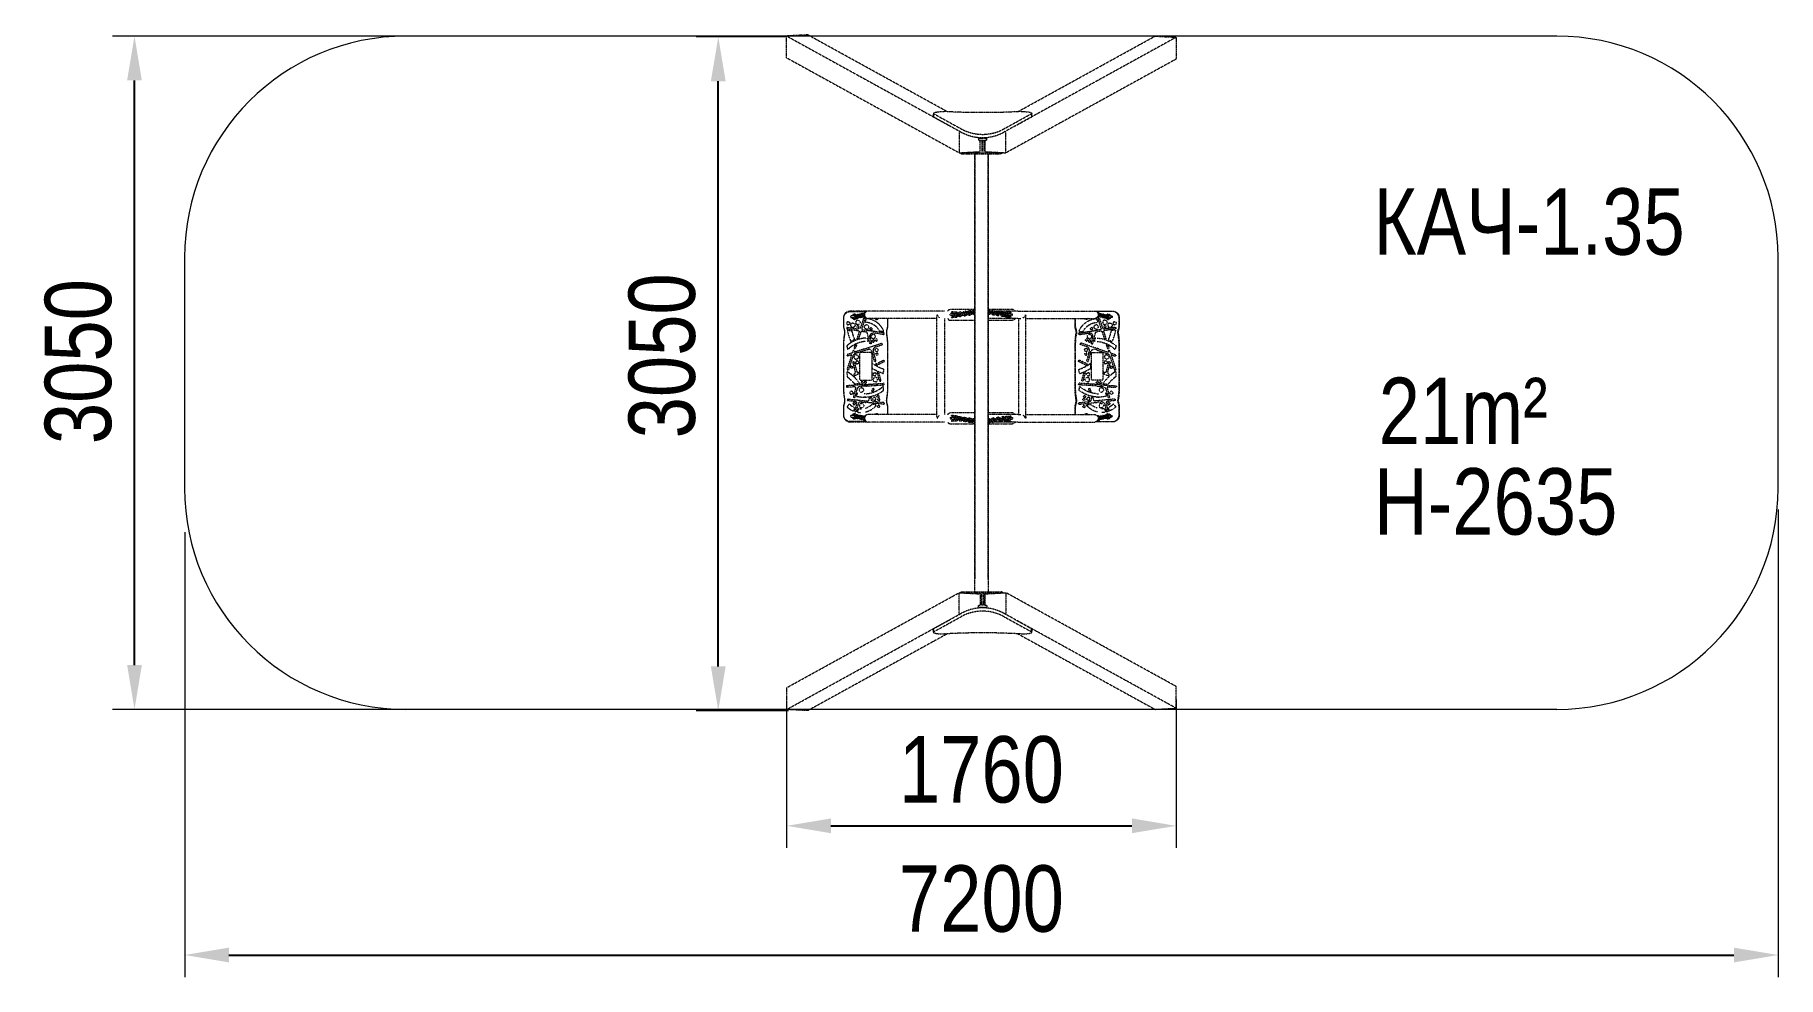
# Model space of a CAD drawing. Header units: millimetres. Extents: x -4194 to 3683, y -2760 to 1498.
import ezdxf

# ---------------------------------------------------------------- set-up
doc = ezdxf.new("R2010")
doc.units = ezdxf.units.MM
doc.linetypes.add('HIDDEN', pattern=[1.905, 1.27, -0.635])
for name, color, linetype in [('DIKOM_АРТИКУЛ', 7, 'Continuous'), ('DIKOM_ЗОНА', 80, 'Continuous'), ('DIKOM_ОБЪЕКТ', 7, 'Continuous'), ('DIKOM_РАЗМЕР_ЗОНА', 7, 'Continuous'), ('DIKOM_РАЗМЕР_ОБЪЕКТА', 7, 'Continuous')]:
    doc.layers.add(name, color=color, linetype=linetype)
doc.styles.add('style1', font='arialbd.ttf', dxfattribs={"width": 0.8})
doc.dimstyles.new('1-50', dxfattribs={"dimtxt": 300, "dimasz": 200, "dimexe": 100, "dimexo": 0, "dimgap": 100, "dimtad": 1, "dimtxsty": 'style1', "dimcen": 200, "dimclrd": 7, "dimclre": 7, "dimclrt": 7, "dimadec": 1, "dimazin": 2, "dimtfac": 1, "dimtmove": 0, "dimatfit": 2, "dimfxl": 0, "dimlwd": 25, "dimlwe": 18, "dimarcsym": 0})

msp = doc.modelspace()

# ---------------------------------------------------------------- texts
at = {"layer": 'DIKOM_АРТИКУЛ', "insert": (1854.57, 804.361), "char_height": 300, "width": 1537.52147, "attachment_point": 1, "style": 'style1'}
msp.add_mtext('{\\fArial|b0|i0|c204|p34;КАЧ-1.35}', dxfattribs=at)
at = {"layer": 'DIKOM_РАЗМЕР_ОБЪЕКТА', "char_height": 300, "width": 1216.94852, "attachment_point": 1, "style": 'style1'}
for s, insert in [('{\\fArial|b0|i0|c204|p34;21m²}', (1878.607, -51.039)), ('{\\fArial|b0|i0|c204|p34;H-2635}', (1857.185, -460.238))]:
    msp.add_mtext(s, dxfattribs=dict(at, insert=insert))

# ---------------------------------------------------------------- blocks, each defined once
blk = doc.blocks.new('*D0')
at = {"layer": 'Defpoints', "color": 0, "transparency": 16777216}
for p in [(-3743.5, 1492.3), (-2517.3, 1492.3), (-2517.3, -1550.1)]:
    blk.add_point(p, dxfattribs=at)
at = {"layer": 'DIKOM_РАЗМЕР_ЗОНА', "color": 7, "lineweight": 18, "transparency": 16777216}
for p, q in [((-2517.3, 1492.3), (-3843.5, 1492.3)), ((-2517.3, -1550.1), (-3843.5, -1550.1))]:
    blk.add_line(p, q, dxfattribs=at)
at = {"layer": 'DIKOM_РАЗМЕР_ЗОНА', "color": 7, "lineweight": 25, "transparency": 16777216}
blk.add_line((-3743.5, -1350.1), (-3743.5, 1292.3), dxfattribs=at)
at = {"layer": 'DIKOM_РАЗМЕР_ЗОНА', "color": 7, "transparency": 16777216}
for points in [[(-3776.8, 1292.3), (-3710.2, 1292.3), (-3743.5, 1492.3)], [(-3776.8, -1350.1), (-3710.2, -1350.1), (-3743.5, -1550.1)]]:
    blk.add_solid(points, dxfattribs=at)
at = {"layer": 'DIKOM_РАЗМЕР_ЗОНА', "color": 7, "transparency": 16777216, "insert": (-3996.8, 21.6), "char_height": 300, "attachment_point": 5, "rotation": 90, "style": 'style1'}
blk.add_mtext('{\\fArial|b0|i0|c204|p34;3050}', dxfattribs=at)
blk = doc.blocks.new('*D1')
at = {"layer": 'Defpoints', "color": 0, "transparency": 16777216}
for p in [(3683.3, -647.2), (-3516.7, -749.5), (3683.3, -2660.2)]:
    blk.add_point(p, dxfattribs=at)
at = {"layer": 'DIKOM_РАЗМЕР_ЗОНА', "color": 7, "lineweight": 18, "transparency": 16777216}
for p, q in [((3683.3, -647.2), (3683.3, -2760.2)), ((-3516.7, -749.5), (-3516.7, -2760.2))]:
    blk.add_line(p, q, dxfattribs=at)
at = {"layer": 'DIKOM_РАЗМЕР_ЗОНА', "color": 7, "lineweight": 25, "transparency": 16777216}
blk.add_line((-3316.7, -2660.2), (3483.3, -2660.2), dxfattribs=at)
at = {"layer": 'DIKOM_РАЗМЕР_ЗОНА', "color": 7, "transparency": 16777216}
for points in [[(-3316.7, -2626.8), (-3316.7, -2693.5), (-3516.7, -2660.2)], [(3483.3, -2626.8), (3483.3, -2693.5), (3683.3, -2660.2)]]:
    blk.add_solid(points, dxfattribs=at)
at = {"layer": 'DIKOM_РАЗМЕР_ЗОНА', "color": 7, "transparency": 16777216, "insert": (83.3, -2407), "char_height": 300, "attachment_point": 5, "style": 'style1'}
blk.add_mtext('{\\fArial|b0|i0|c204|p34;7200}', dxfattribs=at)
blk = doc.blocks.new('*D2')
at = {"layer": 'Defpoints', "color": 0, "linetype": 'Continuous', "transparency": 16777216}
for p in [(-796.7, -1511.3), (963.3, -1505.5), (963.3, -2076.4)]:
    blk.add_point(p, dxfattribs=at)
at = {"layer": 'DIKOM_РАЗМЕР_ОБЪЕКТА', "color": 7, "linetype": 'Continuous', "lineweight": 18, "transparency": 16777216}
for p, q in [((-796.7, -1511.3), (-796.7, -2176.4)), ((963.3, -1505.5), (963.3, -2176.4))]:
    blk.add_line(p, q, dxfattribs=at)
at = {"layer": 'DIKOM_РАЗМЕР_ОБЪЕКТА', "color": 7, "linetype": 'Continuous', "lineweight": 25, "transparency": 16777216}
blk.add_line((-596.7, -2076.4), (763.3, -2076.4), dxfattribs=at)
at = {"layer": 'DIKOM_РАЗМЕР_ОБЪЕКТА', "color": 7, "linetype": 'Continuous', "transparency": 16777216}
for points in [[(-596.7, -2043), (-596.7, -2109.7), (-796.7, -2076.4)], [(763.3, -2043), (763.3, -2109.7), (963.3, -2076.4)]]:
    blk.add_solid(points, dxfattribs=at)
at = {"layer": 'DIKOM_РАЗМЕР_ОБЪЕКТА', "color": 7, "linetype": 'Continuous', "lineweight": 40, "transparency": 16777216, "insert": (83.3, -1823.2), "char_height": 300, "attachment_point": 5, "style": 'style1'}
blk.add_mtext('{\\fArial|b0|i0|c204|p34;1760}', dxfattribs=at)
blk = doc.blocks.new('*D3')
at = {"layer": 'Defpoints', "color": 0, "transparency": 16777216}
for p in [(-1105.7, 1488.6), (-796.7, 1488.6), (-788.9, -1556.2)]:
    blk.add_point(p, dxfattribs=at)
at = {"layer": 'DIKOM_РАЗМЕР_ОБЪЕКТА', "color": 7, "lineweight": 18, "transparency": 16777216}
for p, q in [((-796.7, 1488.6), (-1205.7, 1488.6)), ((-788.9, -1556.2), (-1205.7, -1556.2))]:
    blk.add_line(p, q, dxfattribs=at)
at = {"layer": 'DIKOM_РАЗМЕР_ОБЪЕКТА', "color": 7, "lineweight": 25, "transparency": 16777216}
blk.add_line((-1105.7, -1356.2), (-1105.7, 1288.6), dxfattribs=at)
at = {"layer": 'DIKOM_РАЗМЕР_ОБЪЕКТА', "color": 7, "transparency": 16777216}
for points in [[(-1139.1, 1288.6), (-1072.4, 1288.6), (-1105.7, 1488.6)], [(-1139.1, -1356.2), (-1072.4, -1356.2), (-1105.7, -1556.2)]]:
    blk.add_solid(points, dxfattribs=at)
at = {"layer": 'DIKOM_РАЗМЕР_ОБЪЕКТА', "color": 7, "lineweight": 15, "transparency": 16777216, "insert": (-1359, 47.6), "char_height": 300, "attachment_point": 5, "rotation": 90, "style": 'style1'}
blk.add_mtext('{\\fArial|b0|i0|c204|p34;3050}', dxfattribs=at)

# ---------------------------------------------------------------- dimensions: what is measured, and where the dimension line sits
at = {"layer": 'DIKOM_РАЗМЕР_ЗОНА'}
dim = msp.add_linear_dim(base=(-3743.492, 1492.314), p1=(-2517.254, -1550.076), p2=(-2517.254, 1492.314), angle=90, text='{\\fArial|b0|i0|c204|p34;3050}', dimstyle='1-50', dxfattribs=at)
dim.commit()
dim.dimension.update_dxf_attribs({"geometry": '*D0', "text_midpoint": (-3743.492, 21.619), "dimtype": 160})
dim = msp.add_linear_dim(base=(3683.28, -2660.151), p1=(-3516.72, -749.491), p2=(3683.28, -647.219), text='{\\fArial|b0|i0|c204|p34;<>}', dimstyle='1-50', dxfattribs=at)
dim.commit()
dim.dimension.update_dxf_attribs({"geometry": '*D1', "text_midpoint": (83.28, -2660.151), "dimtype": 160})
at = {"layer": 'DIKOM_РАЗМЕР_ОБЪЕКТА', "color": 3, "lineweight": 15}
dim = msp.add_linear_dim(base=(-1105.736, 1488.572), p1=(-788.922, -1556.206), p2=(-796.72, 1488.572), angle=90, text='{\\fArial|b0|i0|c204|p34;3050}', dimstyle='1-50', dxfattribs=at)
dim.commit()
dim.dimension.update_dxf_attribs({"geometry": '*D3', "text_midpoint": (-1105.736, 47.621), "dimtype": 160})
at = {"layer": 'DIKOM_РАЗМЕР_ОБЪЕКТА', "color": 7, "linetype": 'Continuous', "lineweight": 40}
dim = msp.add_linear_dim(base=(963.28, -2076.379), p1=(-796.72, -1511.26), p2=(963.28, -1505.486), text='{\\fArial|b0|i0|c204|p34;<>}', dimstyle='1-50', dxfattribs=at)
dim.commit()
dim.dimension.update_dxf_attribs({"geometry": '*D2', "text_midpoint": (83.28, -2076.379), "dimtype": 160})

# ---------------------------------------------------------------- linework, layer by layer
at = {"layer": 'DIKOM_ЗОНА', "color": 3, "lineweight": 15}
for p, q in [((2682.746, 1492.314), (-2517.254, 1492.314)), ((-3517.254, 492.314), (-3517.254, -550.076)), ((3682.746, -550.076), (3682.746, 492.314)), ((2682.746, -1550.076), (-2517.254, -1550.076))]:
    msp.add_line(p, q, dxfattribs=at)
for centre, start, end in [((-2517.254, 492.314), 90, 180), ((2682.746, 492.314), 0, 90), ((-2517.254, -550.076), 180, 270), ((2682.746, -550.076), 270, 0)]:
    msp.add_arc(centre, 1000, start, end, dxfattribs=at)
at = {"layer": 'DIKOM_ОБЪЕКТ', "color": 7, "linetype": 'HIDDEN', "lineweight": 15}
for p, q in [((-701.348, 1498.088), (-796.72, 1492.867)), ((-70.809, 1150.824), (-701.348, 1498.088)), ((-796.72, 1492.867), (-7.961, 1058.464)), ((-796.72, 1394.386), (-796.72, 1492.867)), ((963.28, 1487.092), (185.006, 1058.464)), ((247.854, 1150.824), (867.908, 1492.314)), ((867.908, 1492.314), (963.28, 1487.092)), ((963.28, 1487.092), (963.28, 1388.611)), ((-796.72, 1394.386), (-17.313, 965.134)), ((963.28, 1388.611), (194.359, 965.134)), ((-133.773, 1143.552), (-133.773, 1128.779)), ((-133.033, 1142.119), (-7.961, 1073.236)), ((-133.033, 1127.347), (-133.033, 1142.119)), ((-133.033, 1127.347), (-57.672, 1085.842)), ((185.006, 1073.236), (310.078, 1142.119)), ((234.718, 1085.842), (310.078, 1127.347)), ((310.078, 1142.119), (310.078, 1127.347)), ((310.818, 1128.779), (310.818, 1143.552)), ((-17.313, 1063.615), (-17.313, 965.134)), ((69.576, 1034.552), (69.576, 1022.436)), ((69.576, 1029.822), (107.469, 1029.822)), ((107.469, 1022.436), (107.469, 1034.552)), ((194.359, 965.134), (194.359, 1063.615)), ((-17.313, 965.134), (78.058, 970.356)), ((-14.282, 965.3), (-6.72, 961.136)), ((-7.776, 965.656), (-6.72, 965.075)), ((-6.72, 965.075), (173.28, 965.075)), ((-6.72, 961.136), (-6.72, 965.075)), ((-6.72, 961.136), (173.28, 961.136)), ((53.28, 961.136), (53.28, -962.757)), ((53.28, -1024.475), (53.28, 961.136)), ((78.058, 970.356), (78.058, 1020.588)), ((78.058, 970.356), (78.058, 1020.588)), ((85.688, 1020.11), (85.688, 970.774)), ((91.357, 970.774), (91.357, 1020.11)), ((98.987, 970.356), (98.987, 1020.588)), ((98.987, 1020.588), (98.987, 970.356)), ((98.987, 970.356), (194.359, 965.134)), ((113.28, -962.757), (113.28, 961.136)), ((113.28, 961.136), (113.28, -1024.475)), ((173.28, 965.075), (175.284, 966.179)), ((181.79, 965.822), (173.28, 961.136)), ((173.28, 961.136), (173.28, 965.075)), ((-796.72, -1452.148), (-17.313, -1022.897)), ((-17.313, -1022.897), (78.058, -1028.118)), ((-17.313, -1121.377), (-17.313, -1022.897)), ((-14.282, -1023.063), (-6.72, -1018.898)), ((-7.776, -1023.419), (-6.72, -1022.837)), ((-6.72, -1018.898), (173.28, -1018.898)), ((-6.72, -1018.898), (-6.72, -1022.837)), ((-6.72, -1022.837), (173.28, -1022.837)), ((98.987, -1028.118), (194.359, -1022.897)), ((181.79, -1023.585), (173.28, -1018.898)), ((173.28, -1018.898), (173.28, -1022.837)), ((173.28, -1022.837), (175.284, -1023.941)), ((194.359, -1022.897), (194.359, -1121.377)), ((963.28, -1446.374), (194.359, -1022.897)), ((69.576, -1092.314), (69.576, -1080.198)), ((69.576, -1087.584), (107.469, -1087.584)), ((78.058, -1028.118), (78.058, -1078.35)), ((78.058, -1028.118), (78.058, -1078.35)), ((85.688, -1077.872), (85.688, -1028.536)), ((91.357, -1028.536), (91.357, -1077.872)), ((98.987, -1028.118), (98.987, -1078.35)), ((98.987, -1078.35), (98.987, -1028.118)), ((107.469, -1080.198), (107.469, -1092.314)), ((-796.72, -1550.629), (-7.961, -1116.227)), ((-133.033, -1199.881), (-7.961, -1130.999)), ((-133.033, -1185.109), (-57.672, -1143.605)), ((963.28, -1544.854), (185.006, -1116.227)), ((185.006, -1130.999), (310.078, -1199.881)), ((234.718, -1143.605), (310.078, -1185.109)), ((-70.809, -1208.586), (-701.348, -1555.851)), ((-133.773, -1201.314), (-133.773, -1186.542)), ((-133.033, -1185.109), (-133.033, -1199.881)), ((247.854, -1208.586), (867.908, -1550.076)), ((310.078, -1199.881), (310.078, -1185.109)), ((310.818, -1186.542), (310.818, -1201.314)), ((-796.72, -1452.148), (-796.72, -1550.629)), ((963.28, -1544.854), (963.28, -1446.374)), ((-701.348, -1555.851), (-796.72, -1550.629)), ((867.908, -1550.076), (963.28, -1544.854))]:
    msp.add_line(p, q, dxfattribs=at)
at = {"layer": 'DIKOM_ОБЪЕКТ', "color": 7, "linetype": 'HIDDEN', "lineweight": 15, "extrusion": (-1, -3.06162e-16, -2.22045e-16)}
for p, q in [((-468.38, 235.725), (-465.45, 236.393)), ((-455.683, 238.618), (-458.613, 237.95)), ((-452.475, 237.189), (-452.475, 229.189)), ((-448.846, 240.176), (-446.491, 240.713)), ((-446.634, 238.299), (-446.634, 240.299)), ((-446.08, 244.105), (-446.178, 242.265)), ((-83.468, 250.039), (-428.94, 250.039)), ((-521.254, 176.107), (-521.294, 176.107)), ((-520.431, 163.853), (-520.49, 163.853)), ((-518.536, 201.719), (-518.537, 201.719)), ((-485.301, 227.712), (-488.231, 227.044)), ((-487.752, 232.806), (-485.473, 233.326)), ((-486.013, 219.246), (-487.752, 218.85)), ((-484.19, 222.837), (-487.12, 222.169)), ((-484.362, 214.494), (-486.641, 213.974)), ((-485.878, 228.105), (-485.594, 228.17)), ((-478.464, 229.27), (-475.534, 229.937)), ((-475.217, 234.167), (-478.147, 233.499)), ((-478.147, 222.533), (-475.905, 223.044)), ((-477.353, 224.395), (-474.423, 225.062)), ((-477.036, 217.658), (-474.106, 218.326)), ((-474.629, 189.109), (-474.62, 189.109)), ((-474.618, 209.109), (-474.626, 209.109)), ((-465.767, 232.163), (-468.697, 231.495)), ((-466.138, 225.27), (-468.38, 224.759)), ((-464.656, 227.288), (-467.586, 226.62)), ((-464.339, 220.551), (-467.269, 219.884)), ((-456, 234.388), (-458.93, 233.721)), ((-458.613, 226.984), (-456.371, 227.495)), ((-457.819, 228.846), (-454.889, 229.513)), ((-457.502, 222.109), (-454.572, 222.777)), ((-446.144, 224.697), (-447.735, 224.335)), ((-446.634, 229.189), (-446.634, 227.299)), ((-117.486, 216.339), (-428.94, 216.339)), ((-392.999, 213.974), (-395.278, 214.494)), ((-505.813, 112.894), (-505.79, 112.894)), ((-488.846, 80.579), (-488.827, 80.579)), ((-416.976, 101.223), (-416.971, 101.223)), ((-405.456, 144.909), (-405.464, 144.909)), ((-405.462, 124.909), (-405.453, 124.909)), ((-366.615, 104.792), (-366.665, 104.792)), ((-360.243, 156.107), (-360.185, 156.107)), ((-359.412, 143.982), (-359.376, 143.982)), ((-520.582, 46.732), (-520.522, 46.732)), ((-519.616, 77.213), (-519.601, 77.213)), ((-494.339, 20.971), (-494.345, 20.971)), ((-493.648, 72.417), (-493.673, 72.417)), ((-482.643, 52.339), (-482.654, 52.339)), ((-482.653, 32.339), (-482.642, 32.339)), ((-477.99, 10.8), (-477.981, 10.8)), ((-466.436, -58.676), (-466.436, 57.838)), ((-412.422, 57.838), (-412.422, -58.676)), ((-358.776, 27.559), (-358.836, 27.559)), ((-522.569, -23.364), (-522.631, -23.364)), ((-520.424, -17.759), (-520.364, -17.759)), ((-399.14, -28.94), (-399.15, -28.94)), ((-399.15, -42.941), (-399.14, -42.941)), ((-395.798, -50.231), (-395.81, -50.231)), ((-395.81, -70.231), (-395.797, -70.231)), ((-374.436, -67.537), (-374.405, -67.537)), ((-361.858, -31.879), (-361.82, -31.879)), ((-359.028, -76.473), (-359.088, -76.473)), ((-523.098, -94.758), (-523.036, -94.758)), ((-518.27, -147.835), (-518.327, -147.835)), ((-503.897, -112.321), (-503.898, -112.321)), ((-491.52, -141.701), (-491.498, -141.701)), ((-476.545, -120.686), (-476.554, -120.686)), ((-400.363, -139.721), (-400.372, -139.721)), ((-400.372, -153.721), (-400.362, -153.721)), ((-361.642, -91.596), (-361.698, -91.596)), ((-513.214, -170.907), (-513.264, -170.907)), ((-495.131, -201.599), (-495.117, -201.599)), ((-488.172, -229.106), (-485.242, -229.699)), ((-487.693, -221.042), (-485.989, -221.387)), ((-487.693, -235.007), (-485.414, -235.469)), ((-484.249, -224.799), (-487.179, -224.205)), ((-486.7, -216.141), (-484.421, -216.603)), ((-485.617, -230.326), (-486.7, -230.107)), ((-485.117, -205.338), (-485.114, -205.338)), ((-478.405, -231.084), (-475.475, -231.678)), ((-475.885, -224.93), (-478.088, -224.484)), ((-478.088, -235.457), (-475.158, -236.05)), ((-477.412, -226.184), (-474.482, -226.778)), ((-474.165, -220.177), (-477.096, -219.583)), ((-472.09, -191.198), (-472.098, -191.198)), ((-465.708, -233.657), (-468.638, -233.063)), ((-468.321, -226.462), (-466.118, -226.909)), ((-464.715, -228.756), (-467.645, -228.163)), ((-467.328, -221.562), (-464.398, -222.155)), ((-458.871, -235.042), (-455.941, -235.635)), ((-458.554, -228.441), (-456.351, -228.887)), ((-457.878, -230.141), (-454.948, -230.735)), ((-454.631, -224.134), (-457.561, -223.541)), ((-452.475, -230.811), (-452.475, -238.811)), ((-449.851, -230.811), (-449.851, -230.046)), ((-447.698, -226.13), (-448.071, -227.97)), ((-447.794, -225.519), (-447.573, -225.564)), ((-447.484, -230.684), (-447.484, -230.684)), ((-117.486, -217.961), (-428.94, -217.961)), ((-410.269, -171.821), (-410.272, -171.821)), ((-395.219, -216.603), (-392.94, -216.141)), ((-358.845, -170.987), (-358.786, -170.987)), ((-465.391, -238.029), (-468.321, -237.436)), ((-458.554, -239.414), (-455.624, -240.008)), ((-449.851, -241.046), (-449.851, -243.046)), ((-447.703, -241.612), (-447.703, -241.612)), ((-445.566, -240.546), (-445.566, -238.877)), ((-441.256, -246.546), (-441.256, -245.77)), ((-83.468, -251.661), (-428.94, -251.661))]:
    msp.add_line(p, q, dxfattribs=at)
at = {"layer": 'DIKOM_ОБЪЕКТ', "color": 7, "linetype": 'HIDDEN', "lineweight": 15, "extrusion": (1, -3.06162e-16, -2.22045e-16)}
for p, q in [((-57.218, 229.189), (-57.218, 237.189)), ((-51.739, 243.826), (-51.739, 245.826)), ((-46.848, 243.326), (-46.848, 237.189)), ((-37.285, 237.326), (-37.285, 237.189)), ((-33.53, 237.326), (-33.53, 237.027)), ((-31.567, 237.326), (-32.749, 237.159)), ((-26.623, 238.024), (-28.933, 237.698)), ((-26.831, 243.868), (-25.685, 242.027)), ((-10.229, 246.071), (-16.356, 245.206)), ((-13.455, 239.556), (-15.517, 239.265)), ((-5.03, 241.074), (-11.157, 240.209)), ((11.363, 249.122), (5.236, 248.256)), ((8.137, 242.606), (6.075, 242.315)), ((16.562, 244.124), (10.435, 243.259)), ((17.401, 238.183), (11.274, 237.318)), ((32.955, 252.172), (26.828, 251.306)), ((26.828, 237.383), (29.892, 237.816)), ((29.729, 245.657), (27.667, 245.365)), ((29.892, 237.816), (32.912, 238.242)), ((38.154, 247.175), (32.027, 246.309)), ((38.993, 241.234), (32.866, 240.368)), ((38.216, 250.039), (43.089, 250.039)), ((53.28, 255.043), (48.42, 254.356)), ((48.42, 240.433), (51.484, 240.866)), ((51.321, 248.707), (49.26, 248.415)), ((51.484, 240.866), (53.28, 241.12)), ((113.28, 255.043), (118.14, 254.356)), ((115.077, 240.866), (113.28, 241.12)), ((118.14, 240.433), (115.077, 240.866)), ((115.239, 248.707), (117.301, 248.415)), ((128.344, 250.039), (123.472, 250.039)), ((130.631, 240.801), (127.567, 241.234)), ((131.47, 246.742), (128.407, 247.175)), ((133.694, 240.368), (130.631, 240.801)), ((134.533, 246.309), (131.47, 246.742)), ((133.605, 252.172), (139.732, 251.306)), ((136.669, 237.816), (133.648, 238.242)), ((139.732, 237.383), (136.669, 237.816)), ((136.831, 245.657), (138.893, 245.365)), ((250.028, 250.039), (142.635, 250.039)), ((152.223, 237.751), (149.159, 238.183)), ((153.062, 243.692), (149.999, 244.124)), ((155.286, 237.318), (152.223, 237.751)), ((156.125, 243.259), (153.062, 243.692)), ((155.197, 249.122), (161.324, 248.256)), ((158.423, 242.606), (160.485, 242.315)), ((174.654, 240.642), (171.591, 241.074)), ((177.717, 240.209), (174.654, 240.642)), ((176.79, 246.071), (182.916, 245.206)), ((180.015, 239.556), (182.077, 239.265)), ((192.218, 242.127), (193.369, 243.967)), ((195.514, 237.695), (193.183, 238.024)), ((199.309, 237.159), (197.427, 237.425)), ((200.033, 237.425), (200.033, 237.043)), ((203.846, 237.425), (203.846, 237.189)), ((210.065, 241.723), (208.914, 239.882)), ((213.408, 243.425), (213.408, 237.189)), ((218.301, 243.925), (218.301, 245.925)), ((223.778, 229.189), (223.778, 237.189)), ((250.028, 250.039), (595.5, 250.039)), ((612.64, 244.105), (612.738, 242.265)), ((615.406, 240.176), (613.051, 240.713)), ((613.194, 238.299), (613.194, 240.299)), ((619.035, 237.189), (619.035, 229.189)), ((622.243, 238.618), (625.173, 237.95)), ((634.941, 235.725), (632.01, 236.393)), ((-51.739, 222.826), (-51.739, 220.826)), ((-46.848, 229.189), (-46.848, 223.326)), ((-43.542, 225.027), (-42.395, 226.868)), ((-33.53, 230.855), (-33.53, 229.326)), ((-25.783, 232.083), (-31.071, 231.336)), ((-25.685, 224.624), (-26.831, 222.784)), ((-24, 232.251), (-24, 229.326)), ((-16.356, 231.283), (-13.293, 231.715)), ((-15.517, 225.342), (-12.453, 225.774)), ((-13.293, 231.715), (-10.272, 232.142)), ((-12.453, 225.774), (-9.39, 226.207)), ((-4.191, 235.133), (-10.318, 234.268)), ((5.236, 234.333), (8.299, 234.766)), ((6.075, 228.392), (9.139, 228.825)), ((8.299, 234.766), (11.32, 235.192)), ((9.139, 228.825), (12.202, 229.257)), ((27.667, 231.442), (30.731, 231.875)), ((30.731, 231.875), (33.794, 232.307)), ((49.26, 234.492), (52.323, 234.925)), ((52.323, 234.925), (53.28, 235.06)), ((114.237, 234.925), (113.28, 235.06)), ((250.028, 216.339), (113.28, 216.339)), ((117.301, 234.492), (114.237, 234.925)), ((135.829, 231.875), (132.766, 232.307)), ((138.893, 231.442), (135.829, 231.875)), ((157.422, 228.825), (154.358, 229.257)), ((158.261, 234.766), (155.24, 235.192)), ((160.485, 228.392), (157.422, 228.825)), ((161.324, 234.333), (158.261, 234.766)), ((173.815, 234.701), (170.751, 235.133)), ((176.878, 234.268), (173.815, 234.701)), ((179.014, 225.774), (175.95, 226.207)), ((179.853, 231.715), (176.832, 232.142)), ((182.077, 225.342), (179.014, 225.774)), ((182.916, 231.283), (179.853, 231.715)), ((190.503, 232.255), (190.503, 229.425)), ((193.369, 222.882), (192.218, 224.723)), ((195.407, 231.65), (192.344, 232.083)), ((197.71, 231.325), (195.407, 231.65)), ((200.033, 230.855), (200.033, 229.425)), ((208.914, 226.967), (210.065, 225.127)), ((213.408, 229.189), (213.408, 223.425)), ((218.301, 222.925), (218.301, 220.925)), ((250.028, 216.339), (261.151, 216.339)), ((284.046, 216.339), (595.5, 216.339)), ((559.56, 213.974), (561.839, 214.494)), ((612.704, 224.697), (614.296, 224.335)), ((613.194, 229.189), (613.194, 227.299)), ((624.063, 222.109), (621.133, 222.777)), ((624.379, 228.846), (621.449, 229.513)), ((622.56, 234.388), (625.49, 233.721)), ((625.173, 226.984), (622.931, 227.495)), ((630.9, 220.551), (633.83, 219.884)), ((631.216, 227.288), (634.147, 226.62)), ((632.327, 232.163), (635.257, 231.495)), ((632.698, 225.27), (634.941, 224.759)), ((643.597, 217.658), (640.667, 218.326)), ((643.914, 224.395), (640.983, 225.062)), ((641.178, 209.109), (641.187, 209.109)), ((641.189, 189.109), (641.181, 189.109)), ((641.777, 234.167), (644.708, 233.499)), ((645.024, 229.27), (642.094, 229.937)), ((644.708, 222.533), (642.465, 223.044)), ((650.751, 222.837), (653.681, 222.169)), ((650.922, 214.494), (653.201, 213.974)), ((651.861, 227.712), (654.791, 227.044)), ((654.312, 232.806), (652.033, 233.326)), ((652.438, 228.105), (652.155, 228.17)), ((652.573, 219.246), (654.312, 218.85)), ((685.096, 201.719), (685.097, 201.719)), ((686.991, 163.853), (687.05, 163.853)), ((687.815, 176.107), (687.854, 176.107)), ((525.972, 143.982), (525.936, 143.982)), ((526.803, 156.107), (526.745, 156.107)), ((533.175, 104.792), (533.225, 104.792)), ((572.022, 124.909), (572.013, 124.909)), ((572.016, 144.909), (572.024, 144.909)), ((583.537, 101.223), (583.531, 101.223)), ((655.406, 80.579), (655.387, 80.579)), ((672.373, 112.894), (672.351, 112.894)), ((525.336, 27.559), (525.396, 27.559)), ((578.982, 57.838), (578.982, -58.676)), ((632.996, -58.676), (632.996, 57.838)), ((644.55, 10.8), (644.541, 10.8)), ((649.203, 52.339), (649.214, 52.339)), ((649.214, 32.339), (649.203, 32.339)), ((660.209, 72.417), (660.234, 72.417)), ((660.9, 20.971), (660.905, 20.971)), ((686.177, 77.213), (686.161, 77.213)), ((687.142, 46.732), (687.083, 46.732)), ((525.589, -76.473), (525.648, -76.473)), ((528.419, -31.879), (528.38, -31.879)), ((540.996, -67.537), (540.965, -67.537)), ((562.37, -70.231), (562.357, -70.231)), ((562.358, -50.231), (562.37, -50.231)), ((565.7, -28.94), (565.71, -28.94)), ((565.71, -42.941), (565.7, -42.941)), ((686.984, -17.759), (686.925, -17.759)), ((689.129, -23.364), (689.191, -23.364)), ((528.203, -91.596), (528.258, -91.596)), ((566.932, -153.721), (566.922, -153.721)), ((566.923, -139.721), (566.933, -139.721)), ((643.105, -120.686), (643.114, -120.686)), ((658.081, -141.701), (658.058, -141.701)), ((670.457, -112.321), (670.458, -112.321)), ((684.831, -147.835), (684.887, -147.835)), ((689.659, -94.758), (689.596, -94.758)), ((-57.218, -230.811), (-57.218, -238.811)), ((-51.814, -223.92), (-51.814, -221.92)), ((-46.848, -230.811), (-46.848, -224.42)), ((-40.524, -227.981), (-41.888, -226.141)), ((-37.285, -227.876), (-37.285, -227.876)), ((-37.285, -230.811), (-37.285, -230.32)), ((-31.91, -232.839), (-28.847, -233.272)), ((-31.005, -232.967), (-31.005, -230.42)), ((-28.847, -233.272), (-25.783, -233.704)), ((-25.874, -223.858), (-24.51, -225.699)), ((-16.356, -232.904), (-13.293, -233.337)), ((-15.517, -226.963), (-12.453, -227.396)), ((-13.293, -233.337), (-10.272, -233.763)), ((-12.453, -227.396), (-9.39, -227.828)), ((-10.318, -235.889), (-7.255, -236.322)), ((5.236, -235.954), (8.299, -236.387)), ((6.075, -230.013), (9.139, -230.446)), ((9.139, -230.446), (12.202, -230.879)), ((27.667, -233.063), (30.731, -233.496)), ((30.731, -233.496), (33.794, -233.929)), ((49.26, -236.113), (52.323, -236.546)), ((250.028, -217.961), (113.28, -217.961)), ((117.301, -236.113), (114.237, -236.546)), ((135.829, -233.496), (132.766, -233.929)), ((138.893, -233.063), (135.829, -233.496)), ((157.422, -230.446), (154.358, -230.879)), ((160.485, -230.013), (157.422, -230.446)), ((161.324, -235.954), (158.261, -236.387)), ((170.751, -236.755), (176.878, -235.889)), ((179.014, -227.396), (175.95, -227.828)), ((179.853, -233.337), (176.832, -233.763)), ((182.077, -226.963), (179.014, -227.396)), ((182.916, -232.904), (179.853, -233.337)), ((191.459, -229.331), (192.749, -227.49)), ((192.344, -233.704), (195.12, -233.312)), ((209.02, -229.76), (207.73, -231.601)), ((213.408, -228.045), (213.408, -230.811)), ((218.351, -227.545), (218.351, -225.545)), ((223.778, -230.811), (223.778, -238.811)), ((250.028, -217.961), (261.151, -217.961)), ((284.046, -217.961), (595.5, -217.961)), ((525.406, -170.987), (525.346, -170.987)), ((561.78, -216.603), (559.501, -216.141)), ((576.829, -171.821), (576.832, -171.821)), ((614.044, -230.684), (614.044, -230.684)), ((614.355, -225.519), (614.133, -225.564)), ((614.258, -226.13), (614.631, -227.97)), ((616.412, -230.811), (616.412, -230.046)), ((619.035, -230.811), (619.035, -238.811)), ((621.192, -224.134), (624.122, -223.541)), ((624.439, -230.141), (621.508, -230.735)), ((625.431, -235.042), (622.501, -235.635)), ((625.114, -228.441), (622.912, -228.887)), ((633.889, -221.562), (630.959, -222.155)), ((631.275, -228.756), (634.206, -228.163)), ((632.268, -233.657), (635.198, -233.063)), ((634.882, -226.462), (632.679, -226.909)), ((638.65, -191.198), (638.658, -191.198)), ((640.726, -220.177), (643.656, -219.583)), ((643.973, -226.184), (641.042, -226.778)), ((644.649, -235.457), (641.718, -236.05)), ((644.965, -231.084), (642.035, -231.678)), ((642.446, -224.93), (644.649, -224.484)), ((650.81, -224.799), (653.74, -224.205)), ((653.26, -216.141), (650.981, -216.603)), ((651.677, -205.338), (651.674, -205.338)), ((654.732, -229.106), (651.802, -229.699)), ((654.253, -235.007), (651.974, -235.469)), ((652.177, -230.326), (653.26, -230.107)), ((654.253, -221.042), (652.55, -221.387)), ((661.692, -201.599), (661.677, -201.599)), ((679.775, -170.907), (679.824, -170.907)), ((-51.814, -244.92), (-51.814, -246.92)), ((-46.848, -244.42), (-46.848, -238.811)), ((-41.888, -242.699), (-40.524, -240.858)), ((-37.285, -240.964), (-37.285, -240.964)), ((-30.038, -239.163), (-29.686, -239.213)), ((-29.686, -239.213), (-26.623, -239.645)), ((-24.51, -243.141), (-25.874, -244.981)), ((-10.229, -247.693), (-16.356, -246.827)), ((-13.455, -241.177), (-15.517, -240.886)), ((-11.157, -241.83), (-8.094, -242.263)), ((-8.094, -242.263), (-5.03, -242.696)), ((-7.255, -236.322), (-4.191, -236.755)), ((11.363, -250.743), (5.236, -249.877)), ((8.137, -244.228), (6.075, -243.936)), ((8.299, -236.387), (11.32, -236.813)), ((10.435, -244.88), (13.498, -245.313)), ((11.274, -238.939), (14.337, -239.372)), ((13.498, -245.313), (16.562, -245.746)), ((14.337, -239.372), (17.401, -239.805)), ((26.828, -239.004), (29.892, -239.437)), ((32.955, -253.793), (26.828, -252.928)), ((29.729, -247.278), (27.667, -246.987)), ((29.892, -239.437), (32.912, -239.864)), ((32.027, -247.93), (35.09, -248.363)), ((32.866, -241.989), (35.93, -242.422)), ((35.09, -248.363), (38.154, -248.796)), ((35.93, -242.422), (38.993, -242.855)), ((38.216, -251.661), (43.089, -251.661)), ((48.42, -242.054), (51.484, -242.487)), ((53.28, -256.664), (48.42, -255.978)), ((51.321, -250.328), (49.26, -250.037)), ((51.484, -242.487), (53.28, -242.741)), ((52.323, -236.546), (53.28, -236.681)), ((114.237, -236.546), (113.28, -236.681)), ((115.077, -242.487), (113.28, -242.741)), ((113.28, -256.664), (118.14, -255.978)), ((118.14, -242.054), (115.077, -242.487)), ((115.239, -250.328), (117.301, -250.037)), ((128.344, -251.661), (123.471, -251.661)), ((127.567, -242.855), (133.694, -241.989)), ((128.407, -248.796), (134.533, -247.93)), ((133.605, -253.793), (139.732, -252.928)), ((136.669, -239.437), (133.648, -239.864)), ((139.732, -239.004), (136.669, -239.437)), ((136.831, -247.278), (138.893, -246.987)), ((250.028, -251.661), (142.635, -251.661)), ((149.159, -239.805), (155.286, -238.939)), ((149.999, -245.746), (156.125, -244.88)), ((155.197, -250.743), (161.324, -249.877)), ((158.261, -236.387), (155.24, -236.813)), ((158.423, -244.228), (160.485, -243.936)), ((171.591, -242.696), (177.717, -241.83)), ((176.79, -247.693), (182.916, -246.827)), ((180.015, -241.177), (182.077, -240.886)), ((188.893, -240.979), (188.893, -242.045)), ((192.749, -248.601), (191.459, -246.76)), ((193.183, -239.645), (199.309, -238.78)), ((198.423, -238.905), (198.423, -242.045)), ((203.846, -238.811), (203.846, -242.046)), ((207.73, -244.49), (209.02, -246.331)), ((213.408, -238.811), (213.408, -248.045)), ((218.351, -248.545), (218.351, -250.545)), ((250.028, -251.661), (595.5, -251.661)), ((607.816, -246.546), (607.816, -245.77)), ((612.126, -240.546), (612.126, -238.877)), ((614.264, -241.612), (614.264, -241.612)), ((616.412, -241.046), (616.412, -243.046)), ((625.114, -239.414), (622.184, -240.008)), ((631.951, -238.029), (634.882, -237.436))]:
    msp.add_line(p, q, dxfattribs=at)
at = {"layer": 'DIKOM_ОБЪЕКТ', "color": 7, "linetype": 'HIDDEN', "lineweight": 15, "flags": 128}
for points in [[(-133.033, 1142.119), (-133.486, 1142.658), (-133.729, 1143.201), (-133.759, 1143.745), (-133.578, 1144.289), (-133.185, 1144.83), (-132.583, 1145.364), (-131.774, 1145.89), (-130.762, 1146.406), (-129.551, 1146.908), (-128.148, 1147.396), (-126.558, 1147.865), (-124.79, 1148.315), (-122.85, 1148.743), (-120.748, 1149.147), (-118.493, 1149.526), (-116.096, 1149.877), (-113.568, 1150.2), (-110.92, 1150.492), (-108.164, 1150.752), (-105.314, 1150.979), (-102.381, 1151.173), (-99.38, 1151.331), (-96.324, 1151.454), (-93.227, 1151.541), (-90.104, 1151.591), (-86.968, 1151.604), (-83.834, 1151.581)], [(260.88, 1151.581), (251.092, 1151.006), (241.242, 1150.465), (231.331, 1149.958), (221.365, 1149.485), (211.346, 1149.047), (201.28, 1148.643), (191.17, 1148.273), (181.02, 1147.938), (170.834, 1147.638), (160.615, 1147.373), (150.369, 1147.144), (140.098, 1146.949), (129.807, 1146.79), (119.5, 1146.666), (109.181, 1146.577), (98.854, 1146.524), (88.523, 1146.506), (78.192, 1146.524), (67.864, 1146.577), (57.545, 1146.666), (47.238, 1146.79), (36.948, 1146.949), (26.677, 1147.144), (16.43, 1147.373), (6.212, 1147.638), (-3.974, 1147.938), (-14.125, 1148.273), (-24.235, 1148.643), (-34.301, 1149.047), (-44.319, 1149.485), (-54.285, 1149.958), (-64.196, 1150.465), (-74.047, 1151.006), (-83.834, 1151.581)], [(260.88, 1151.581), (264.014, 1151.604), (267.15, 1151.591), (270.273, 1151.541), (273.37, 1151.454), (276.426, 1151.331), (279.427, 1151.173), (282.359, 1150.979), (285.21, 1150.752), (287.965, 1150.492), (290.613, 1150.2), (293.142, 1149.877), (295.538, 1149.526), (297.793, 1149.147), (299.895, 1148.743), (301.835, 1148.315), (303.604, 1147.865), (305.194, 1147.396), (306.597, 1146.908), (307.807, 1146.406), (308.819, 1145.89), (309.628, 1145.364), (310.231, 1144.83), (310.623, 1144.289), (310.805, 1143.745), (310.774, 1143.201), (310.532, 1142.658), (310.078, 1142.119)], [(69.576, 1022.436), (70.341, 1022.101), (71.302, 1021.782), (72.448, 1021.482), (73.766, 1021.204), (75.243, 1020.951), (76.863, 1020.726), (78.608, 1020.532), (80.46, 1020.37), (82.399, 1020.242), (84.403, 1020.149), (86.452, 1020.094), (88.523, 1020.075), (90.594, 1020.094), (92.642, 1020.149), (94.647, 1020.242), (96.585, 1020.37), (98.437, 1020.532), (100.182, 1020.726), (101.802, 1020.951), (103.279, 1021.204), (104.598, 1021.482), (105.744, 1021.782), (106.704, 1022.101), (107.469, 1022.436)], [(69.576, -1080.198), (70.341, -1079.863), (71.302, -1079.544), (72.448, -1079.244), (73.766, -1078.966), (75.243, -1078.713), (76.863, -1078.488), (78.608, -1078.294), (80.46, -1078.132), (82.399, -1078.004), (84.403, -1077.912), (86.452, -1077.856), (88.523, -1077.837), (90.594, -1077.856), (92.642, -1077.912), (94.647, -1078.004), (96.585, -1078.132), (98.437, -1078.294), (100.182, -1078.488), (101.802, -1078.713), (103.279, -1078.966), (104.598, -1079.244), (105.744, -1079.544), (106.704, -1079.863), (107.469, -1080.198)], [(-133.033, -1199.881), (-133.486, -1200.42), (-133.729, -1200.963), (-133.759, -1201.508), (-133.578, -1202.052), (-133.185, -1202.592), (-132.583, -1203.126), (-131.774, -1203.653), (-130.762, -1204.168), (-129.551, -1204.671), (-128.148, -1205.158), (-126.558, -1205.627), (-124.79, -1206.077), (-122.85, -1206.505), (-120.748, -1206.91), (-118.493, -1207.288), (-116.096, -1207.64), (-113.568, -1207.962), (-110.92, -1208.254), (-108.164, -1208.514), (-105.314, -1208.742), (-102.381, -1208.935), (-99.38, -1209.093), (-96.324, -1209.216), (-93.227, -1209.303), (-90.104, -1209.353), (-86.968, -1209.366), (-83.834, -1209.343)], [(260.88, -1209.343), (251.092, -1208.768), (241.242, -1208.227), (231.331, -1207.72), (221.365, -1207.248), (211.346, -1206.809), (201.28, -1206.405), (191.17, -1206.035), (181.02, -1205.701), (170.834, -1205.401), (160.615, -1205.136), (150.369, -1204.906), (140.098, -1204.711), (129.807, -1204.552), (119.5, -1204.428), (109.181, -1204.339), (98.854, -1204.286), (88.523, -1204.269), (78.192, -1204.286), (67.864, -1204.339), (57.545, -1204.428), (47.238, -1204.552), (36.948, -1204.711), (26.677, -1204.906), (16.43, -1205.136), (6.212, -1205.401), (-3.974, -1205.701), (-14.125, -1206.035), (-24.235, -1206.405), (-34.301, -1206.809), (-44.319, -1207.248), (-54.285, -1207.72), (-64.196, -1208.227), (-74.047, -1208.768), (-83.834, -1209.343)], [(260.88, -1209.343), (264.014, -1209.366), (267.15, -1209.353), (270.273, -1209.303), (273.37, -1209.216), (276.426, -1209.093), (279.427, -1208.935), (282.359, -1208.742), (285.21, -1208.514), (287.965, -1208.254), (290.613, -1207.962), (293.142, -1207.64), (295.538, -1207.288), (297.793, -1206.91), (299.895, -1206.505), (301.835, -1206.077), (303.604, -1205.627), (305.194, -1205.158), (306.597, -1204.671), (307.807, -1204.168), (308.819, -1203.653), (309.628, -1203.126), (310.231, -1202.592), (310.623, -1202.052), (310.805, -1201.508), (310.774, -1200.963), (310.532, -1200.42), (310.078, -1199.881)]]:
    msp.add_lwpolyline(points, dxfattribs=at)
at = {"layer": 'DIKOM_ОБЪЕКТ', "color": 7, "linetype": 'HIDDEN', "lineweight": 15}
for centre, radius, start, end in [((-131.602, 1129.01), 2.194, 186.0421704, 229.30871), ((309.037, 1128.825), 1.808, 305.1631822, 358.5619877), ((88.523, 1248.425), 200, 241.1565946, 298.8433995), ((88.523, 1233.653), 200, 241.1565935, 298.8434065), ((88.523, -1291.415), 200, 61.1565935, 118.8434065), ((88.523, -1306.187), 200, 61.1566005, 118.8434054), ((-131.602, -1186.773), 2.194, 130.69129, 173.9578296), ((309.037, -1186.587), 1.808, 1.4380123, 54.8368178)]:
    msp.add_arc(centre, radius, start, end, dxfattribs=at)
for points, weights in [([(-531.05, 240.42), (-536.741, 234.729), (-539.82, 227.29), (-539.82, 219.231)], [1, 0.9494275758, 0.9494275758, 1]), ([(-509.861, 249.189), (-517.92, 249.189), (-525.359, 246.11), (-531.05, 240.42)], [1, 0.9494275758, 0.9494275758, 1]), ([(53.28, 257.489), (-0.39, 257.489), (-40.84, 257.489), (-57.923, 257.489)], [0.901061039425, 0.83182777711, 0.846283607022, 0.94442852916]), ([(-50.415, 237.189), (-54.688, 237.189), (-57.218, 237.189), (-57.218, 237.189)], [1, 0.896336062356, 0.844213353269, 0.84363187274]), ([(-48.25, 237.189), (-49.04, 237.189), (-49.766, 237.189), (-50.415, 237.189)], [1, 0.994004600179, 0.994004600179, 1]), ([(224.483, 257.489), (207.4, 257.489), (166.95, 257.489), (113.28, 257.489)], [0.94442852916, 0.846283605446, 0.831827776646, 0.901061042759]), ([(214.81, 237.189), (210.378, 237.189), (205.261, 237.189), (200.033, 237.189)], [1, 0.91032549425, 0.859219896868, 0.846683207854]), ([(216.975, 237.189), (216.326, 237.189), (215.6, 237.189), (214.81, 237.189)], [1, 0.994004600179, 0.994004600179, 1]), ([(676.421, 249.189), (684.48, 249.189), (691.92, 246.11), (697.611, 240.42)], [1, 0.9494275758, 0.9494275758, 1]), ([(697.611, 240.42), (703.301, 234.729), (706.38, 227.29), (706.38, 219.231)], [1, 0.9494275758, 0.9494275758, 1]), ([(-539.82, 184.189), (-539.82, 178.855), (-538.974, 173.588), (-537.302, 168.523)], [1, 0.991553580841, 0.991553580841, 1]), ([(-537.302, 168.523), (-534.764, 160.83), (-534.16, 152.753), (-535.526, 144.768)], [1, 0.980244208265, 0.980244208265, 1]), ([(-536.307, 168.851), (-536.585, 169.695), (-536.841, 170.547), (-537.073, 171.405)], [1, 0.999752785718, 0.999752785718, 1]), ([(-534.492, 144.591), (-533.098, 152.746), (-533.715, 160.995), (-536.307, 168.851)], [1, 0.980244208301, 0.980244208301, 1]), ([(-518.537, 201.719), (-518.537, 201.719), (-518.537, 201.719), (-518.537, 201.719)], [1.17033866985, 1.17033400381, 1.17032933787, 1.17032467202]), ([(-503.82, 228.189), (-506.143, 228.189), (-507.82, 226.553), (-507.82, 224.189)], [1, 0.795072818089, 0.781544512058, 0.959415081909]), ([(-507.82, 224.189), (-507.82, 221.826), (-506.143, 220.189), (-503.82, 220.189)], [0.959415081909, 0.781544512058, 0.795072818089, 1]), ([(-482.515, 163.039), (-482.515, 163.039), (-482.515, 163.039), (-482.515, 163.039)], [1.17160199226, 1.17070362597, 1.16980878701, 1.16891747537]), ([(-448.673, 229.189), (-451.057, 229.189), (-452.475, 229.189), (-452.475, 229.189)], [1, 0.893694507237, 0.827613975223, 0.801758403959]), ([(-435.489, 216.039), (-435.489, 216.039), (-435.489, 216.039), (-435.489, 216.039)], [1.17131551525, 1.17138401028, 1.17145252584, 1.17152106194]), ([(-343.333, 168.851), (-345.925, 160.995), (-346.542, 152.746), (-345.148, 144.591)], [1, 0.9802442083, 0.9802442083, 1]), ([(-344.114, 144.768), (-345.48, 152.753), (-344.876, 160.83), (-342.338, 168.523)], [1, 0.980244208345, 0.980244208345, 1]), ([(-342.567, 171.405), (-342.799, 170.547), (-343.055, 169.695), (-343.333, 168.851)], [1, 0.999752791564, 0.999752791564, 1]), ([(-342.338, 168.523), (-340.666, 173.588), (-339.82, 178.855), (-339.82, 184.189)], [1, 0.991553580841, 0.991553580841, 1]), ([(-57.923, 208.889), (-40.84, 208.889), (-0.39, 208.889), (53.28, 208.889)], [0.94442852916, 0.846283607021, 0.83182777711, 0.901061039428]), ([(113.28, 208.889), (166.95, 208.889), (207.4, 208.889), (224.483, 208.889)], [0.901061042756, 0.831827776647, 0.846283605448, 0.94442852916]), ([(508.898, 168.523), (507.227, 173.588), (506.38, 178.855), (506.38, 184.189)], [1, 0.991553580841, 0.991553580841, 1]), ([(510.675, 144.768), (512.04, 152.753), (511.436, 160.83), (508.898, 168.523)], [1, 0.980244208345, 0.980244208345, 1]), ([(509.127, 171.405), (509.36, 170.547), (509.615, 169.695), (509.894, 168.851)], [1, 0.999752791564, 0.999752791564, 1]), ([(509.894, 168.851), (512.486, 160.995), (513.103, 152.746), (511.708, 144.591)], [1, 0.9802442083, 0.9802442083, 1]), ([(602.049, 216.039), (602.049, 216.039), (602.049, 216.039), (602.049, 216.039)], [1.17131551525, 1.17138401028, 1.17145252584, 1.17152106194]), ([(615.233, 229.189), (617.617, 229.189), (619.035, 229.189), (619.035, 229.189)], [1, 0.893694507237, 0.827613975223, 0.801758403959]), ([(649.075, 163.039), (649.075, 163.039), (649.075, 163.039), (649.075, 163.039)], [1.17160199226, 1.17070362597, 1.16980878701, 1.16891747537]), ([(670.38, 228.189), (672.703, 228.189), (674.38, 226.553), (674.38, 224.189)], [1, 0.795072818089, 0.781544512058, 0.959415081909]), ([(674.38, 224.189), (674.38, 221.826), (672.703, 220.189), (670.38, 220.189)], [0.959415081909, 0.781544512058, 0.795072818089, 1]), ([(685.097, 201.719), (685.097, 201.719), (685.097, 201.719), (685.097, 201.719)], [1.17033866985, 1.17033400381, 1.17032933787, 1.17032467202]), ([(701.053, 144.591), (699.658, 152.746), (700.275, 160.995), (702.867, 168.851)], [1, 0.980244208301, 0.980244208301, 1]), ([(703.862, 168.523), (701.324, 160.83), (700.72, 152.753), (702.086, 144.768)], [1, 0.980244208265, 0.980244208265, 1]), ([(702.867, 168.851), (703.146, 169.695), (703.401, 170.547), (703.633, 171.405)], [1, 0.999752785718, 0.999752785718, 1]), ([(706.38, 184.189), (706.38, 178.855), (705.534, 173.588), (703.862, 168.523)], [1, 0.991553580841, 0.991553580841, 1]), ([(-535.526, 144.768), (-538.385, 128.05), (-539.82, 111.15), (-539.82, 94.189)], [1, 0.997609924387, 0.997609924387, 1]), ([(-537.434, 122.438), (-536.73, 129.857), (-535.749, 137.245), (-534.492, 144.591)], [1, 0.999534151203, 0.999534151203, 1]), ([(-432.541, 126.435), (-432.517, 126.442), (-432.493, 126.448), (-432.468, 126.454)], [1.17179997516, 1.1617086432, 1.15206187612, 1.14285967392]), ([(-431.388, 126.739), (-431.388, 126.739), (-431.388, 126.739), (-431.388, 126.739)], [1.16851973833, 1.16960792303, 1.17070137779, 1.17180010261]), ([(-397.126, 156.88), (-397.126, 156.88), (-397.126, 156.88), (-397.126, 156.88)], [1.17160179346, 1.17070650597, 1.16981472168, 1.16892644058]), ([(-345.148, 144.591), (-343.891, 137.245), (-342.91, 129.857), (-342.206, 122.438)], [1, 0.999534150991, 0.999534150991, 1]), ([(-339.82, 94.189), (-339.82, 111.15), (-341.255, 128.05), (-344.114, 144.768)], [1, 0.997609924359, 0.997609924359, 1]), ([(506.38, 94.189), (506.38, 111.15), (507.815, 128.05), (510.675, 144.768)], [1, 0.997609924359, 0.997609924359, 1]), ([(511.708, 144.591), (510.451, 137.245), (509.47, 129.857), (508.766, 122.438)], [1, 0.999534150991, 0.999534150991, 1]), ([(563.686, 156.88), (563.686, 156.88), (563.686, 156.88), (563.686, 156.88)], [1.17160179346, 1.17070650597, 1.16981472168, 1.16892644058]), ([(597.948, 126.739), (597.948, 126.739), (597.948, 126.739), (597.948, 126.739)], [1.16851973833, 1.16960792303, 1.17070137779, 1.17180010261]), ([(599.102, 126.435), (599.077, 126.442), (599.053, 126.448), (599.029, 126.454)], [1.17179997516, 1.1617086432, 1.15206187612, 1.14285967392]), ([(703.995, 122.438), (703.29, 129.857), (702.309, 137.245), (701.053, 144.591)], [1, 0.999534151203, 0.999534151203, 1]), ([(702.086, 144.768), (704.945, 128.05), (706.38, 111.15), (706.38, 94.189)], [1, 0.997609924387, 0.997609924387, 1]), ([(-503.498, 1.079), (-503.498, 1.079), (-503.498, 1.079), (-503.498, 1.079)], [1.1703396912, 1.17033824872, 1.17033680624, 1.17033536378]), ([(-489.902, 64.119), (-489.902, 64.119), (-489.902, 64.119), (-489.902, 64.119)], [1.16264754725, 1.16264421914, 1.16264089108, 1.16263756308]), ([(-357.234, 20.941), (-357.234, 20.941), (-357.234, 20.941), (-357.234, 20.941)], [1.13201488447, 1.13201772008, 1.13202055573, 1.13202339143]), ([(523.795, 20.941), (523.795, 20.941), (523.795, 20.941), (523.795, 20.941)], [1.13201488447, 1.13201772008, 1.13202055573, 1.13202339143]), ([(656.462, 64.119), (656.462, 64.119), (656.462, 64.119), (656.462, 64.119)], [1.16264754725, 1.16264421914, 1.16264089108, 1.16263756308]), ([(670.058, 1.079), (670.058, 1.079), (670.058, 1.079), (670.058, 1.079)], [1.1703396912, 1.17033824872, 1.17033680624, 1.17033536378]), ([(-522.005, -16.161), (-522.369, -16.759), (-522.525, -17.181), (-522.381, -17.181)], [1.17281243336, 0.942993337463, 0.942397404848, 1.17102463551]), ([(-521.924, -16.211), (-522.254, -16.753), (-522.419, -17.165), (-522.324, -17.225)], [1.17191664845, 0.960147294271, 0.944023299807, 1.12354466506]), ([(-495.063, -37.89), (-495.063, -37.89), (-495.063, -37.89), (-495.063, -37.89)], [1.15450155813, 1.1545031786, 1.15450479908, 1.15450641957]), ([(-397.274, -29.197), (-397.274, -29.197), (-397.274, -29.197), (-397.274, -29.197)], [1.16694535021, 1.16694914325, 1.16695293635, 1.16695672952]), ([(563.834, -29.197), (563.834, -29.197), (563.834, -29.197), (563.834, -29.197)], [1.16694535021, 1.16694914325, 1.16695293635, 1.16695672952]), ([(661.623, -37.89), (661.623, -37.89), (661.623, -37.89), (661.623, -37.89)], [1.15450155813, 1.1545031786, 1.15450479908, 1.15450641957]), ([(688.485, -16.211), (688.815, -16.753), (688.979, -17.165), (688.885, -17.225)], [1.17191664845, 0.960147294271, 0.944023299807, 1.12354466506]), ([(688.565, -16.161), (688.929, -16.759), (689.085, -17.181), (688.942, -17.181)], [1.17281243336, 0.942993337463, 0.942397404848, 1.17102463551]), ([(-539.82, -95.811), (-539.82, -112.771), (-538.385, -129.671), (-535.526, -146.389)], [1, 0.997609924359, 0.997609924359, 1]), ([(-534.492, -146.213), (-535.749, -138.867), (-536.73, -131.479), (-537.434, -124.059)], [1, 0.999534151203, 0.999534151203, 1]), ([(-535.526, -146.389), (-534.16, -154.374), (-534.764, -162.451), (-537.302, -170.144)], [1, 0.980244208265, 0.980244208265, 1]), ([(-536.307, -170.472), (-533.715, -162.616), (-533.098, -154.367), (-534.492, -146.213)], [1, 0.980244208301, 0.980244208301, 1]), ([(-503.898, -112.321), (-503.898, -112.321), (-503.898, -112.321), (-503.898, -112.321)], [1.17033779675, 1.17033489047, 1.17033198423, 1.17032907802]), ([(-429.537, -156.731), (-429.537, -156.731), (-429.537, -156.731), (-429.537, -156.731)], [1.17137755802, 1.17151578224, 1.17165409009, 1.17179248154]), ([(-345.148, -146.213), (-346.542, -154.367), (-345.925, -162.616), (-343.333, -170.472)], [1, 0.9802442083, 0.9802442083, 1]), ([(-342.206, -124.059), (-342.91, -131.479), (-343.891, -138.867), (-345.148, -146.213)], [1, 0.999534150991, 0.999534150991, 1]), ([(-342.338, -170.144), (-344.876, -162.451), (-345.48, -154.374), (-344.114, -146.389)], [1, 0.980244208345, 0.980244208345, 1]), ([(-344.114, -146.389), (-341.255, -129.671), (-339.82, -112.771), (-339.82, -95.811)], [1, 0.997609924359, 0.997609924359, 1]), ([(510.675, -146.389), (507.815, -129.671), (506.38, -112.771), (506.38, -95.811)], [1, 0.997609924359, 0.997609924359, 1]), ([(508.766, -124.059), (509.47, -131.479), (510.451, -138.867), (511.708, -146.213)], [1, 0.999534150991, 0.999534150991, 1]), ([(508.898, -170.144), (511.436, -162.451), (512.04, -154.374), (510.675, -146.389)], [1, 0.980244208345, 0.980244208345, 1]), ([(511.708, -146.213), (513.103, -154.367), (512.486, -162.616), (509.894, -170.472)], [1, 0.9802442083, 0.9802442083, 1]), ([(596.098, -156.731), (596.098, -156.731), (596.098, -156.731), (596.098, -156.731)], [1.17137755802, 1.17151578224, 1.17165409009, 1.17179248154]), ([(670.458, -112.321), (670.458, -112.321), (670.458, -112.321), (670.458, -112.321)], [1.17033779675, 1.17033489047, 1.17033198423, 1.17032907802]), ([(702.867, -170.472), (700.275, -162.616), (699.658, -154.367), (701.053, -146.213)], [1, 0.980244208301, 0.980244208301, 1]), ([(701.053, -146.213), (702.309, -138.867), (703.29, -131.479), (703.995, -124.059)], [1, 0.999534151203, 0.999534151203, 1]), ([(702.086, -146.389), (700.72, -154.374), (701.324, -162.451), (703.862, -170.144)], [1, 0.980244208265, 0.980244208265, 1]), ([(706.38, -95.811), (706.38, -112.771), (704.945, -129.671), (702.086, -146.389)], [1, 0.997609924359, 0.997609924359, 1]), ([(-537.302, -170.144), (-538.974, -175.21), (-539.82, -180.476), (-539.82, -185.811)], [1, 0.991553580894, 0.991553580894, 1]), ([(-539.82, -220.852), (-539.82, -238.411), (-527.421, -250.811), (-509.861, -250.811)], [1, 0.805383013468, 0.805383013468, 1]), ([(-537.073, -173.027), (-536.841, -172.168), (-536.585, -171.316), (-536.307, -170.472)], [1, 0.999752785292, 0.999752785292, 1]), ([(-503.82, -221.811), (-506.143, -221.811), (-507.82, -223.447), (-507.82, -225.811)], [1, 0.795072818089, 0.781544512058, 0.959415081909]), ([(-507.82, -225.811), (-507.82, -228.174), (-506.143, -229.811), (-503.82, -229.811)], [0.959415081909, 0.781544512058, 0.795072818089, 1]), ([(-403.187, -159.39), (-403.187, -159.39), (-403.187, -159.39), (-403.187, -159.39)], [1.16993761202, 1.16994600144, 1.16995439117, 1.16996278122]), ([(-397.188, -173.143), (-397.188, -173.143), (-397.188, -173.143), (-397.188, -173.143)], [1.16982354523, 1.17040938281, 1.17099673611, 1.17158560512]), ([(-397.186, -160.01), (-397.186, -160.01), (-397.186, -160.01), (-397.186, -160.01)], [1.17158587579, 1.17098965944, 1.17039499687, 1.16980188808]), ([(-343.333, -170.472), (-343.055, -171.316), (-342.799, -172.168), (-342.567, -173.027)], [1, 0.99975279199, 0.99975279199, 1]), ([(-339.82, -185.811), (-339.82, -180.476), (-340.666, -175.21), (-342.338, -170.144)], [1, 0.991553580841, 0.991553580841, 1]), ([(53.28, -210.511), (-0.39, -210.511), (-40.84, -210.511), (-57.923, -210.511)], [0.901061039425, 0.83182777711, 0.846283607022, 0.94442852916]), ([(224.483, -210.511), (207.4, -210.511), (166.95, -210.511), (113.28, -210.511)], [0.94442852916, 0.846283605446, 0.831827776646, 0.901061042759]), ([(506.38, -185.811), (506.38, -180.476), (507.227, -175.21), (508.898, -170.144)], [1, 0.991553580841, 0.991553580841, 1]), ([(509.894, -170.472), (509.615, -171.316), (509.36, -172.168), (509.127, -173.027)], [1, 0.99975279199, 0.99975279199, 1]), ([(563.747, -160.01), (563.747, -160.01), (563.747, -160.01), (563.747, -160.01)], [1.17158587579, 1.17098965944, 1.17039499687, 1.16980188808]), ([(563.748, -173.143), (563.748, -173.143), (563.748, -173.143), (563.748, -173.143)], [1.16982354523, 1.17040938281, 1.17099673611, 1.17158560512]), ([(569.747, -159.39), (569.747, -159.39), (569.747, -159.39), (569.747, -159.39)], [1.16993761202, 1.16994600144, 1.16995439117, 1.16996278122]), ([(670.38, -221.811), (672.703, -221.811), (674.38, -223.447), (674.38, -225.811)], [1, 0.795072818089, 0.781544512058, 0.959415081909]), ([(674.38, -225.811), (674.38, -228.174), (672.703, -229.811), (670.38, -229.811)], [0.959415081909, 0.781544512058, 0.795072818089, 1]), ([(706.38, -220.852), (706.38, -238.411), (693.981, -250.811), (676.421, -250.811)], [1, 0.805383013468, 0.805383013468, 1]), ([(703.633, -173.027), (703.401, -172.168), (703.146, -171.316), (702.867, -170.472)], [1, 0.999752785292, 0.999752785292, 1]), ([(703.862, -170.144), (705.534, -175.21), (706.38, -180.476), (706.38, -185.811)], [1, 0.991553580894, 0.991553580894, 1]), ([(-448.673, -238.811), (-451.057, -238.811), (-452.475, -238.811), (-452.475, -238.811)], [1, 0.893694507237, 0.827613975223, 0.801758403959]), ([(-57.923, -259.111), (-40.84, -259.111), (-0.39, -259.111), (53.28, -259.111)], [0.94442852916, 0.846283607021, 0.83182777711, 0.901061039428]), ([(-50.415, -238.811), (-49.766, -238.811), (-49.04, -238.811), (-48.25, -238.811)], [1, 0.994004600179, 0.994004600179, 1]), ([(-48.25, -238.811), (-45.203, -238.811), (-41.779, -238.811), (-38.148, -238.811)], [1, 0.936576967619, 0.892446651134, 0.867609050547]), ([(113.28, -259.111), (166.95, -259.111), (207.4, -259.111), (224.483, -259.111)], [0.901061042756, 0.831827776647, 0.846283605448, 0.94442852916]), ([(214.81, -238.811), (215.6, -238.811), (216.326, -238.811), (216.975, -238.811)], [1, 0.994004600179, 0.994004600179, 1]), ([(216.975, -238.811), (221.248, -238.811), (223.778, -238.811), (223.778, -238.811)], [1, 0.896336116187, 0.844213407402, 0.843631873645]), ([(615.233, -238.811), (617.617, -238.811), (619.035, -238.811), (619.035, -238.811)], [1, 0.893694507237, 0.827613975223, 0.801758403959])]:
    msp.add_rational_spline(points, weights, degree=3, dxfattribs=at)
for points, knots in [([(-538.762, 218.936), (-538.738, 219.925), (-538.664, 220.901), (-538.487, 222.338), (-538.417, 222.813), (-538.295, 223.517), (-538.23, 223.868), (-538.148, 224.273), (-538.105, 224.475), (-538.086, 224.561), (-538.074, 224.619), (-538.068, 224.646), (-537.849, 225.634), (-537.591, 226.573), (-537.142, 227.949), (-536.982, 228.402), (-536.727, 229.073), (-536.596, 229.406), (-536.436, 229.791), (-536.366, 229.955), (-536.319, 230.064), (-536.297, 230.117), (-535.492, 231.962), (-534.541, 233.664), (-532.893, 236.043), (-532.308, 236.807), (-531.069, 238.27), (-530.416, 238.972), (-528.372, 240.964), (-526.873, 242.172), (-524.454, 243.759), (-523.619, 244.251), (-522.33, 244.928), (-521.894, 245.144), (-521.231, 245.452), (-520.898, 245.602), (-520.505, 245.77), (-520.336, 245.841), (-520.223, 245.888), (-520.165, 245.911), (-519.232, 246.291), (-518.329, 246.609), (-516.942, 247.024), (-516.474, 247.151), (-515.765, 247.326), (-515.409, 247.409), (-514.99, 247.499), (-514.78, 247.542), (-514.69, 247.56), (-514.63, 247.572), (-514.599, 247.579), (-512.725, 247.945), (-510.795, 248.141), (-508.813, 248.141)], [-1, -1, -1, -1, -0.9375, -0.9375, -0.90625, -0.90625, -0.890625, -0.8828125, -0.87890625, -0.87695313, -0.87695313, -0.875, -0.875, -0.8125, -0.8125, -0.78125, -0.78125, -0.765625, -0.7578125, -0.75390625, -0.75390625, -0.75, -0.75, -0.625, -0.625, -0.5625, -0.5625, -0.5, -0.5, -0.375, -0.375, -0.3125, -0.3125, -0.28125, -0.28125, -0.265625, -0.2578125, -0.25390625, -0.25390625, -0.25, -0.25, -0.1875, -0.1875, -0.15625, -0.15625, -0.140625, -0.1328125, -0.12890625, -0.12695313, -0.12695313, -0.125, -0.125, 0, 0, 0, 0]), ([(-461.691, 234.428), (-461.809, 234.648), (-461.942, 234.859), (-462.3, 235.331), (-462.544, 235.587), (-463.032, 235.958), (-463.257, 236.094), (-463.862, 236.362), (-464.271, 236.458), (-464.679, 236.469)], [17.46839239, 17.46839239, 17.46839239, 17.46839239, 18.42703499, 18.42703499, 19.72677051, 19.72677051, 20.64663537, 20.64663537, 22.04061193, 22.04061193, 22.04061193, 22.04061193]), ([(-458.613, 237.95), (-458.988, 237.865), (-459.345, 237.708), (-459.981, 237.298), (-460.261, 237.039), (-460.805, 236.396), (-461.048, 235.993), (-461.554, 234.927), (-461.782, 234.209), (-462.023, 233.124), (-462.082, 232.808), (-462.132, 232.484)], [0, 0, 0, 0, 1.32821539, 1.32821539, 2.72652692, 2.72652692, 4.53839199, 4.53839199, 7.17734389, 7.17734389, 8.2001204, 8.2001204, 8.2001204, 8.2001204]), ([(-452.257, 237.189), (-452.28, 237.221), (-452.303, 237.253), (-452.533, 237.557), (-452.777, 237.812), (-453.265, 238.184), (-453.49, 238.319), (-454.095, 238.588), (-454.504, 238.684), (-454.912, 238.695)], [18.27602695, 18.27602695, 18.27602695, 18.27602695, 18.42703498, 18.42703498, 19.7267705, 19.7267705, 20.64663537, 20.64663537, 22.04061194, 22.04061194, 22.04061194, 22.04061194]), ([(-448.673, 237.189), (-449.497, 237.189), (-450.202, 237.189), (-451.345, 237.189), (-451.778, 237.189), (-452.337, 237.189), (-452.475, 237.189), (-452.475, 237.189)], [4.375585171, 4.375585171, 4.375585171, 4.375585171, 4.614035188, 4.614035188, 4.852485205, 4.852485205, 5.079375747, 5.079375747, 5.079375747, 5.079375747]), ([(-448.846, 240.176), (-449.221, 240.091), (-449.578, 239.934), (-450.214, 239.524), (-450.494, 239.265), (-451.038, 238.622), (-451.281, 238.219), (-451.577, 237.594), (-451.661, 237.395), (-451.739, 237.189)], [0, 0, 0, 0, 1.32821539, 1.32821539, 2.72652692, 2.72652692, 4.53839199, 4.53839199, 5.33534424, 5.33534424, 5.33534424, 5.33534424]), ([(-446.578, 237.99), (-446.723, 237.905), (-446.862, 237.804), (-447.151, 237.544), (-447.297, 237.374), (-447.417, 237.189)], [20.86601694, 20.86601694, 20.86601694, 20.86601694, 21.38145149, 21.38145149, 22.04267896, 22.04267896, 22.04267896, 22.04267896]), ([(-446.297, 240.788), (-446.318, 240.784), (-446.34, 240.78), (-446.392, 240.766), (-446.422, 240.754), (-446.485, 240.72), (-446.516, 240.695), (-446.568, 240.632), (-446.588, 240.591), (-446.628, 240.469), (-446.634, 240.383), (-446.634, 240.299)], [0.163191705, 0.163191705, 0.163191705, 0.163191705, 0.228307705, 0.228307705, 0.325279138, 0.325279138, 0.440654272, 0.440654272, 0.572970573, 0.572970573, 0.82493711, 0.82493711, 0.82493711, 0.82493711]), ([(-446.634, 238.299), (-446.634, 238.219), (-446.628, 238.137), (-446.593, 238.016), (-446.573, 237.973), (-446.52, 237.906), (-446.488, 237.88), (-446.44, 237.853), (-446.427, 237.847), (-446.414, 237.842)], [0, 0, 0, 0, 0.240370916, 0.240370916, 0.377361, 0.377361, 0.496840337, 0.496840337, 0.54083766, 0.54083766, 0.54083766, 0.54083766]), ([(-446.178, 242.265), (-446.207, 241.726), (-446.239, 241.293), (-446.285, 240.861), (-446.301, 240.752), (-446.321, 240.643), (-446.328, 240.617), (-446.328, 240.617)], [0, 0, 0, 0, 2.85807336, 2.85807336, 4.26356898, 4.26356898, 5.16005887, 5.16005887, 5.16005887, 5.16005887]), ([(-445.312, 246.799), (-445.395, 246.799), (-445.478, 246.791), (-445.589, 246.761), (-445.627, 246.744), (-445.678, 246.713), (-445.696, 246.698), (-445.739, 246.657), (-445.757, 246.631), (-445.809, 246.547), (-445.827, 246.493), (-445.894, 246.265), (-445.924, 246.055), (-446.001, 245.361), (-446.043, 244.8), (-446.08, 244.105)], [0, 0, 0, 0, 0.25784626, 0.25784626, 0.46342173, 0.46342173, 0.63325729, 0.63325729, 0.97583673, 0.97583673, 1.8143399, 1.8143399, 4.33223478, 4.33223478, 7.92748229, 7.92748229, 7.92748229, 7.92748229]), ([(-438.14, 246.856), (-439.154, 246.194), (-440.095, 245.404), (-442.319, 243.021), (-443.424, 241.249), (-444.922, 237.376), (-445.31, 235.285), (-445.31, 231.093), (-444.922, 229.003), (-443.424, 225.13), (-442.319, 223.358), (-440.095, 220.975), (-439.154, 220.184), (-438.14, 219.523)], [3.68834068, 3.68834068, 3.68834068, 3.68834068, 3.92699082, 3.92699082, 4.3196899, 4.3196899, 4.71238898, 4.71238898, 5.10508806, 5.10508806, 5.49778714, 5.49778714, 5.73643728, 5.73643728, 5.73643728, 5.73643728]), ([(-444.894, 246.799), (-444.862, 246.799), (-444.661, 246.799), (-443.951, 246.799), (-443.443, 246.799), (-442.195, 246.799), (-441.457, 246.799), (-439.884, 246.799), (-439.054, 246.799), (-438.228, 246.799)], [0, 0, 0, 0, 0.25, 0.25, 0.5, 0.5, 0.75, 0.75, 0.992824935, 0.992824935, 0.992824935, 0.992824935]), ([(-444.894, 243.799), (-444.878, 243.799), (-444.82, 243.799), (-444.622, 243.799), (-444.483, 243.799), (-444.129, 243.799), (-443.914, 243.799), (-443.413, 243.799), (-443.131, 243.799), (-442.508, 243.799), (-442.169, 243.799), (-441.722, 243.799), (-441.638, 243.799), (-441.554, 243.799)], [0, 0, 0, 0, 0.125, 0.125, 0.25, 0.25, 0.375, 0.375, 0.5, 0.5, 0.625, 0.625, 0.653290173, 0.653290173, 0.653290173, 0.653290173]), ([(-428.94, 250.039), (-431, 250.039), (-433.055, 249.602), (-436.862, 247.912), (-438.604, 246.665), (-441.518, 243.543), (-442.682, 241.677), (-444.259, 237.598), (-444.668, 235.397), (-444.668, 233.189)], [1.57079633, 1.57079633, 1.57079633, 1.57079633, 1.96349541, 1.96349541, 2.35619449, 2.35619449, 2.74889357, 2.74889357, 3.14159265, 3.14159265, 3.14159265, 3.14159265]), ([(-68.53, 250.039), (-68.483, 250.202), (-68.432, 250.365), (-68.319, 250.689), (-68.257, 250.852), (-68.158, 251.094), (-68.107, 251.214), (-68.053, 251.334), (-68.016, 251.414), (-67.997, 251.455), (-67.835, 251.794), (-67.673, 252.093), (-67.404, 252.533), (-67.309, 252.678), (-67.161, 252.894), (-67.085, 253.001), (-66.994, 253.125), (-66.954, 253.177), (-66.928, 253.212), (-66.913, 253.231), (-66.7, 253.509), (-66.482, 253.766), (-66.128, 254.141), (-66.006, 254.265), (-65.817, 254.447), (-65.72, 254.537), (-65.605, 254.641), (-65.555, 254.685), (-65.522, 254.715), (-65.503, 254.731), (-65.244, 254.955), (-64.982, 255.163), (-64.562, 255.463), (-64.418, 255.561), (-64.195, 255.705), (-64.082, 255.776), (-63.947, 255.858), (-63.879, 255.898), (-63.849, 255.915), (-63.83, 255.926), (-63.818, 255.933), (-63.545, 256.091), (-63.257, 256.243), (-62.792, 256.46), (-62.632, 256.53), (-62.383, 256.633), (-62.257, 256.683), (-62.106, 256.741), (-62.03, 256.769), (-61.997, 256.781), (-61.975, 256.789), (-61.962, 256.793), (-61.808, 256.848), (-61.653, 256.9), (-61.407, 256.977), (-61.28, 257.015), (-61.126, 257.058), (-61.047, 257.079), (-61.008, 257.09), (-60.991, 257.094), (-60.979, 257.097), (-60.971, 257.1), (-60.852, 257.131), (-60.711, 257.166), (-60.46, 257.222), (-60.37, 257.241), (-60.225, 257.269), (-60.15, 257.284), (-60.072, 257.298), (-60.019, 257.307), (-59.994, 257.312), (-59.733, 257.356), (-59.533, 257.384), (-59.279, 257.414), (-59.202, 257.422), (-59.099, 257.433), (-59.05, 257.437), (-58.999, 257.442), (-58.974, 257.444), (-58.962, 257.445), (-58.957, 257.445), (-58.953, 257.446), (-58.953, 257.446), (-58.566, 257.479), (-58.224, 257.489), (-57.923, 257.489)], [0.156571514, 0.156571514, 0.156571514, 0.156571514, 0.1875, 0.1875, 0.21875, 0.21875, 0.234375, 0.2421875, 0.2421875, 0.25, 0.25, 0.3125, 0.3125, 0.34375, 0.34375, 0.359375, 0.3671875, 0.37109375, 0.37109375, 0.375, 0.375, 0.4375, 0.4375, 0.46875, 0.46875, 0.484375, 0.4921875, 0.49609375, 0.49609375, 0.5, 0.5, 0.5625, 0.5625, 0.59375, 0.59375, 0.609375, 0.6171875, 0.62109375, 0.623046875, 0.623046875, 0.625, 0.625, 0.6875, 0.6875, 0.71875, 0.71875, 0.734375, 0.7421875, 0.74609375, 0.748046875, 0.748046875, 0.75, 0.75, 0.78125, 0.78125, 0.796875, 0.8046875, 0.80859375, 0.810546875, 0.811523438, 0.811523438, 0.8125, 0.8125, 0.84375, 0.84375, 0.859375, 0.859375, 0.8671875, 0.87109375, 0.87109375, 0.875, 0.875, 0.90625, 0.90625, 0.921875, 0.921875, 0.9296875, 0.93359375, 0.935546875, 0.936523438, 0.937011719, 0.937011719, 0.9375, 0.9375, 1, 1, 1, 1]), ([(-51.739, 245.826), (-51.739, 245.906), (-51.733, 245.988), (-51.697, 246.108), (-51.677, 246.151), (-51.625, 246.218), (-51.593, 246.245), (-51.53, 246.28), (-51.499, 246.291), (-51.425, 246.312), (-51.381, 246.318), (-51.304, 246.325), (-51.271, 246.326), (-51.239, 246.326)], [0, 0, 0, 0, 0.240373011, 0.240373011, 0.377363378, 0.377363378, 0.496842015, 0.496842015, 0.593238551, 0.593238551, 0.727052501, 0.727052501, 0.824996723, 0.824996723, 0.824996723, 0.824996723]), ([(-51.239, 243.326), (-51.318, 243.326), (-51.399, 243.331), (-51.519, 243.366), (-51.563, 243.386), (-51.631, 243.439), (-51.657, 243.471), (-51.692, 243.534), (-51.704, 243.564), (-51.725, 243.638), (-51.731, 243.683), (-51.737, 243.76), (-51.739, 243.793), (-51.739, 243.826)], [0, 0, 0, 0, 0.238314586, 0.238314586, 0.376094832, 0.376094832, 0.496317104, 0.496317104, 0.592627604, 0.592627604, 0.726148374, 0.726148374, 0.824943973, 0.824943973, 0.824943973, 0.824943973]), ([(-50.588, 246.326), (-50.959, 246.326), (-51.178, 246.326), (-51.235, 246.326), (-51.239, 246.326), (-51.239, 246.326)], [0, 0, 0, 0, 0.25, 0.25, 0.287020421, 0.287020421, 0.287020421, 0.287020421]), ([(-50.588, 243.326), (-50.773, 243.326), (-50.92, 243.326), (-51.136, 243.326), (-51.203, 243.326), (-51.235, 243.326), (-51.239, 243.326), (-51.239, 243.326)], [0, 0, 0, 0, 0.125, 0.125, 0.25, 0.25, 0.287078677, 0.287078677, 0.287078677, 0.287078677]), ([(-48.25, 237.189), (-45.929, 237.189), (-43.388, 237.189), (-38.369, 237.189), (-35.912, 237.189), (-33.53, 237.189)], [3.141592654, 3.141592654, 3.141592654, 3.141592654, 3.500738398, 3.500738398, 3.83181473, 3.83181473, 3.83181473, 3.83181473]), ([(-43.542, 241.624), (-43.871, 242.152), (-44.233, 242.572), (-44.958, 243.142), (-45.355, 243.292), (-45.65, 243.324), (-45.688, 243.326), (-45.712, 243.326)], [0, 0, 0, 0, 2.82586152, 2.82586152, 5.65995123, 5.65995123, 6.15521147, 6.15521147, 6.15521147, 6.15521147]), ([(-38.812, 237.326), (-38.813, 237.326), (-38.813, 237.326), (-38.814, 237.326), (-38.815, 237.326), (-38.818, 237.326), (-38.821, 237.326), (-38.831, 237.326), (-38.839, 237.326), (-38.87, 237.326), (-38.893, 237.327), (-38.984, 237.329), (-39.049, 237.333), (-39.304, 237.355), (-39.48, 237.387), (-40.105, 237.553), (-40.519, 237.769), (-41.375, 238.427), (-41.81, 238.909), (-42.271, 239.589), (-42.334, 239.685), (-42.395, 239.784)], [0, 0, 0, 0, 0.00137777, 0.00137777, 0.00551107, 0.00551107, 0.01791098, 0.01791098, 0.05511101, 0.05511101, 0.16671782, 0.16671782, 0.50165813, 0.50165813, 1.50777246, 1.50777246, 4.21065776, 4.21065776, 7.40028097, 7.40028097, 7.90794874, 7.90794874, 7.90794874, 7.90794874]), ([(-36.703, 233.753), (-36.703, 234.095), (-36.644, 234.44), (-36.422, 235.082), (-36.255, 235.385), (-35.853, 235.906), (-35.612, 236.129), (-35.141, 236.465), (-34.91, 236.587), (-34.468, 236.778), (-34.256, 236.846), (-33.635, 237.018), (-33.223, 237.092), (-32.749, 237.159)], [0, 0, 0, 0, 1.05280616, 1.05280616, 2.10579172, 2.10579172, 3.15397507, 3.15397507, 4.14625776, 4.14625776, 5.2247198, 5.2247198, 7.35973188, 7.35973188, 7.35973188, 7.35973188]), ([(-27.511, 240.326), (-28.277, 240.326), (-29.116, 240.326), (-30.815, 240.326), (-31.674, 240.326), (-33.282, 240.326), (-34.03, 240.326), (-35.301, 240.326), (-35.824, 240.326), (-36.196, 240.326)], [0, 0, 0, 0, 0.25, 0.25, 0.5, 0.5, 0.75, 0.75, 1, 1, 1, 1]), ([(-30.386, 237.326), (-30.67, 237.326), (-30.955, 237.326), (-31.663, 237.326), (-32.076, 237.326), (-32.879, 237.326), (-33.266, 237.326), (-34.004, 237.326), (-34.348, 237.326), (-34.983, 237.326), (-35.272, 237.326), (-35.788, 237.326), (-36.01, 237.326), (-36.196, 237.326)], [0.291224033, 0.291224033, 0.291224033, 0.291224033, 0.375, 0.375, 0.5, 0.5, 0.625, 0.625, 0.75, 0.75, 0.875, 0.875, 1, 1, 1, 1]), ([(-30.414, 246.326), (-30.129, 246.326), (-29.888, 246.294), (-29.272, 246.148), (-28.921, 245.99), (-28.114, 245.465), (-27.671, 245.034), (-27.115, 244.302), (-26.971, 244.092), (-26.831, 243.868)], [0, 0, 0, 0, 1.34909445, 1.34909445, 3.60077155, 3.60077155, 6.75850453, 6.75850453, 7.90853146, 7.90853146, 7.90853146, 7.90853146]), ([(-26.623, 238.024), (-25.97, 238.116), (-25.197, 238.188), (-23.557, 238.29), (-22.687, 238.324), (-20.973, 238.354), (-20.109, 238.354), (-18.464, 238.323), (-17.662, 238.292), (-16.19, 238.205), (-15.507, 238.146), (-14.889, 238.072), (-14.864, 238.069), (-14.84, 238.065)], [0, 0, 0, 0, 2.94217444, 2.94217444, 5.62837132, 5.62837132, 8.15182616, 8.15182616, 10.63531101, 10.63531101, 13.15557208, 13.15557208, 13.26215094, 13.26215094, 13.26215094, 13.26215094]), ([(-25.685, 242.027), (-25.356, 241.499), (-24.993, 241.079), (-24.269, 240.509), (-23.871, 240.36), (-23.577, 240.327), (-23.586, 240.326), (-23.514, 240.326)], [0, 0, 0, 0, 2.82586153, 2.82586153, 5.65995124, 5.65995124, 6.15521149, 6.15521149, 6.15521149, 6.15521149]), ([(-22.644, 238.319), (-22.509, 238.846), (-22.344, 239.359), (-21.816, 240.708), (-21.391, 241.512), (-20.377, 242.934), (-19.775, 243.565), (-18.434, 244.547), (-17.678, 244.914), (-16.712, 245.147), (-16.535, 245.181), (-16.356, 245.206)], [17.43382471, 17.43382471, 17.43382471, 17.43382471, 19.08545145, 19.08545145, 21.97180852, 21.97180852, 24.89740994, 24.89740994, 27.76078489, 27.76078489, 28.39565854, 28.39565854, 28.39565854, 28.39565854]), ([(-15.474, 239.271), (-15.477, 239.269), (-15.482, 239.267), (-15.516, 239.247), (-15.572, 239.21), (-15.748, 239.053), (-15.889, 238.899), (-16.128, 238.553), (-16.225, 238.39), (-16.319, 238.208)], [1.23924556, 1.23924556, 1.23924556, 1.23924556, 1.38315872, 1.38315872, 2.25157177, 2.25157177, 3.47428687, 3.47428687, 4.27185655, 4.27185655, 4.27185655, 4.27185655]), ([(-15.111, 236.803), (-15.111, 237.145), (-15.052, 237.491), (-14.83, 238.132), (-14.663, 238.436), (-14.261, 238.956), (-14.02, 239.18), (-13.549, 239.515), (-13.317, 239.637), (-12.876, 239.828), (-12.664, 239.897), (-12.043, 240.068), (-11.63, 240.142), (-11.157, 240.209)], [0, 0, 0, 0, 1.05280616, 1.05280616, 2.10579172, 2.10579172, 3.15397507, 3.15397507, 4.14625776, 4.14625776, 5.2247198, 5.2247198, 7.35973188, 7.35973188, 7.35973188, 7.35973188]), ([(-9.42, 233.217), (-9.907, 233.254), (-10.361, 233.297), (-11.39, 233.422), (-11.909, 233.505), (-12.72, 233.723), (-13.038, 233.826), (-13.605, 234.129), (-13.828, 234.276), (-14.261, 234.655), (-14.471, 234.896), (-14.81, 235.438), (-14.943, 235.747), (-15.08, 236.307), (-15.111, 236.556), (-15.111, 236.803)], [11.40907702, 11.40907702, 11.40907702, 11.40907702, 13.15557208, 13.15557208, 15.78028786, 15.78028786, 17.36319808, 17.36319808, 18.29588599, 18.29588599, 19.29386085, 19.29386085, 20.31273074, 20.31273074, 21.07522775, 21.07522775, 21.07522775, 21.07522775]), ([(-9.038, 246.11), (-8.35, 246.056), (-7.665, 245.867), (-6.41, 245.26), (-5.829, 244.833), (-4.791, 243.789), (-4.334, 243.152), (-3.756, 242.072), (-3.575, 241.666), (-3.418, 241.245)], [0, 0, 0, 0, 2.42841572, 2.42841572, 4.90677505, 4.90677505, 7.55190566, 7.55190566, 9.00563804, 9.00563804, 9.00563804, 9.00563804]), ([(-5.03, 241.074), (-4.378, 241.166), (-3.604, 241.238), (-1.965, 241.34), (-1.095, 241.374), (0.619, 241.404), (1.483, 241.404), (3.128, 241.373), (3.931, 241.342), (5.402, 241.255), (6.085, 241.197), (6.703, 241.122), (6.728, 241.119), (6.752, 241.116)], [0, 0, 0, 0, 2.94217444, 2.94217444, 5.62837131, 5.62837131, 8.15182616, 8.15182616, 10.63531101, 10.63531101, 13.15557208, 13.15557208, 13.26215094, 13.26215094, 13.26215094, 13.26215094]), ([(-1.052, 241.369), (-0.917, 241.896), (-0.752, 242.41), (-0.224, 243.758), (0.201, 244.562), (1.215, 245.984), (1.817, 246.615), (3.158, 247.597), (3.914, 247.964), (4.88, 248.197), (5.058, 248.231), (5.236, 248.256)], [17.43382471, 17.43382471, 17.43382471, 17.43382471, 19.08545145, 19.08545145, 21.97180852, 21.97180852, 24.89740994, 24.89740994, 27.76078489, 27.76078489, 28.39565854, 28.39565854, 28.39565854, 28.39565854]), ([(6.118, 242.321), (6.115, 242.319), (6.11, 242.317), (6.076, 242.297), (6.02, 242.26), (5.844, 242.103), (5.703, 241.95), (5.464, 241.603), (5.367, 241.44), (5.273, 241.258)], [1.23924556, 1.23924556, 1.23924556, 1.23924556, 1.38315872, 1.38315872, 2.25157177, 2.25157177, 3.47428687, 3.47428687, 4.27185655, 4.27185655, 4.27185655, 4.27185655]), ([(6.482, 239.853), (6.482, 240.195), (6.54, 240.541), (6.762, 241.182), (6.929, 241.486), (7.331, 242.006), (7.572, 242.23), (8.043, 242.565), (8.275, 242.687), (8.716, 242.878), (8.929, 242.947), (9.549, 243.118), (9.962, 243.192), (10.435, 243.259)], [0, 0, 0, 0, 1.05280616, 1.05280616, 2.10579172, 2.10579172, 3.15397507, 3.15397507, 4.14625776, 4.14625776, 5.2247198, 5.2247198, 7.35973188, 7.35973188, 7.35973188, 7.35973188]), ([(12.172, 236.268), (11.685, 236.304), (11.231, 236.347), (10.203, 236.472), (9.683, 236.555), (8.872, 236.773), (8.554, 236.877), (7.987, 237.179), (7.764, 237.326), (7.331, 237.705), (7.121, 237.946), (6.782, 238.488), (6.65, 238.798), (6.512, 239.357), (6.482, 239.606), (6.482, 239.853)], [11.40907702, 11.40907702, 11.40907702, 11.40907702, 13.15557208, 13.15557208, 15.78028786, 15.78028786, 17.36319808, 17.36319808, 18.29588599, 18.29588599, 19.29386085, 19.29386085, 20.31273074, 20.31273074, 21.07522775, 21.07522775, 21.07522775, 21.07522775]), ([(10.745, 236.406), (10.643, 236.18), (10.515, 235.966), (10.166, 235.516), (9.926, 235.292), (9.576, 235.043), (9.467, 234.975), (9.361, 234.915)], [1.33559436, 1.33559436, 1.33559436, 1.33559436, 2.10579172, 2.10579172, 3.15397507, 3.15397507, 3.62153958, 3.62153958, 3.62153958, 3.62153958]), ([(11.274, 237.318), (11.144, 237.3), (11.031, 237.281), (10.859, 237.25), (10.796, 237.236), (10.742, 237.223), (10.732, 237.22), (10.732, 237.22)], [0, 0, 0, 0, 0.76883776, 0.76883776, 1.48152897, 1.48152897, 1.86737494, 1.86737494, 1.86737494, 1.86737494]), ([(11.305, 235.185), (11.305, 235.185), (11.314, 235.189), (11.363, 235.217), (11.418, 235.253), (11.594, 235.41), (11.735, 235.564), (12.013, 235.968), (12.154, 236.214), (12.417, 236.791), (12.542, 237.135), (12.644, 237.503), (12.645, 237.507), (12.646, 237.512)], [0.84314437, 0.84314437, 0.84314437, 0.84314437, 1.38315872, 1.38315872, 2.25157177, 2.25157177, 3.47428687, 3.47428687, 4.60545793, 4.60545793, 5.81094818, 5.81094818, 5.82525044, 5.82525044, 5.82525044, 5.82525044]), ([(18.875, 238.331), (18.842, 237.992), (18.797, 237.656), (18.583, 236.386), (18.331, 235.465), (17.662, 233.756), (17.237, 232.952), (16.223, 231.53), (15.621, 230.899), (14.28, 229.916), (13.524, 229.549), (12.558, 229.317), (12.381, 229.283), (12.202, 229.257)], [15.20384253, 15.20384253, 15.20384253, 15.20384253, 16.21922581, 16.21922581, 19.08545144, 19.08545144, 21.97180852, 21.97180852, 24.89740994, 24.89740994, 27.76078489, 27.76078489, 28.39565854, 28.39565854, 28.39565854, 28.39565854]), ([(12.554, 249.16), (13.242, 249.106), (13.927, 248.917), (15.182, 248.31), (15.764, 247.883), (16.801, 246.839), (17.258, 246.202), (17.836, 245.122), (18.017, 244.717), (18.174, 244.295)], [0, 0, 0, 0, 2.42841572, 2.42841572, 4.90677505, 4.90677505, 7.55190566, 7.55190566, 9.00563804, 9.00563804, 9.00563804, 9.00563804]), ([(16.562, 244.124), (17.214, 244.217), (17.988, 244.289), (19.627, 244.391), (20.497, 244.424), (22.211, 244.454), (23.076, 244.454), (24.72, 244.423), (25.523, 244.393), (26.994, 244.305), (27.677, 244.247), (28.295, 244.172), (28.32, 244.169), (28.344, 244.166)], [0, 0, 0, 0, 2.94217444, 2.94217444, 5.62837132, 5.62837132, 8.15182616, 8.15182616, 10.63531101, 10.63531101, 13.15557208, 13.15557208, 13.26215094, 13.26215094, 13.26215094, 13.26215094]), ([(28.358, 238.086), (28.358, 238.086), (28.345, 238.089), (28.281, 238.104), (28.204, 238.121), (27.961, 238.163), (27.77, 238.192), (27.248, 238.255), (26.887, 238.29), (26.011, 238.356), (25.47, 238.386), (24.282, 238.432), (23.616, 238.446), (22.265, 238.453), (21.562, 238.446), (20.233, 238.409), (19.589, 238.379), (18.469, 238.304), (17.972, 238.257), (17.523, 238.2), (17.46, 238.192), (17.401, 238.183)], [4.47129985, 4.47129985, 4.47129985, 4.47129985, 4.89165843, 4.89165843, 5.69016101, 5.69016101, 6.8256101, 6.8256101, 8.34725713, 8.34725713, 10.17315052, 10.17315052, 12.16791535, 12.16791535, 14.23283449, 14.23283449, 16.30601087, 16.30601087, 18.32552839, 18.32552839, 18.67720061, 18.67720061, 18.67720061, 18.67720061]), ([(26.477, 231.404), (25.788, 231.457), (25.104, 231.647), (23.849, 232.254), (23.267, 232.681), (22.229, 233.724), (21.772, 234.362), (20.998, 235.81), (20.687, 236.645), (20.398, 237.811), (20.336, 238.107), (20.285, 238.407)], [0, 0, 0, 0, 2.42841572, 2.42841572, 4.90677505, 4.90677505, 7.55190566, 7.55190566, 10.40060219, 10.40060219, 11.33962374, 11.33962374, 11.33962374, 11.33962374]), ([(20.54, 244.419), (20.675, 244.946), (20.84, 245.46), (21.368, 246.808), (21.793, 247.612), (22.807, 249.034), (23.409, 249.665), (24.75, 250.647), (25.506, 251.014), (26.472, 251.247), (26.65, 251.281), (26.828, 251.306)], [17.43382471, 17.43382471, 17.43382471, 17.43382471, 19.08545145, 19.08545145, 21.97180852, 21.97180852, 24.89740994, 24.89740994, 27.76078489, 27.76078489, 28.39565854, 28.39565854, 28.39565854, 28.39565854]), ([(26.495, 238.319), (26.514, 238.271), (26.532, 238.224), (26.661, 237.923), (26.781, 237.718), (26.937, 237.505), (26.987, 237.449), (27.025, 237.411)], [10.96198433, 10.96198433, 10.96198433, 10.96198433, 11.17752473, 11.17752473, 12.41148216, 12.41148216, 13.12616435, 13.12616435, 13.12616435, 13.12616435]), ([(27.71, 245.371), (27.707, 245.369), (27.703, 245.367), (27.668, 245.347), (27.612, 245.311), (27.436, 245.153), (27.295, 245), (27.056, 244.653), (26.959, 244.49), (26.865, 244.308)], [1.23924556, 1.23924556, 1.23924556, 1.23924556, 1.38315872, 1.38315872, 2.25157177, 2.25157177, 3.47428687, 3.47428687, 4.27185655, 4.27185655, 4.27185655, 4.27185655]), ([(28.074, 242.903), (28.074, 243.245), (28.132, 243.591), (28.354, 244.232), (28.521, 244.536), (28.923, 245.056), (29.164, 245.28), (29.635, 245.616), (29.867, 245.737), (30.308, 245.928), (30.521, 245.997), (31.141, 246.168), (31.554, 246.242), (32.027, 246.309)], [0, 0, 0, 0, 1.05280616, 1.05280616, 2.10579172, 2.10579172, 3.15397507, 3.15397507, 4.14625776, 4.14625776, 5.2247198, 5.2247198, 7.35973188, 7.35973188, 7.35973188, 7.35973188]), ([(33.764, 239.318), (33.277, 239.354), (32.823, 239.398), (31.795, 239.522), (31.276, 239.605), (30.464, 239.824), (30.146, 239.927), (29.58, 240.229), (29.356, 240.377), (28.923, 240.755), (28.713, 240.996), (28.374, 241.538), (28.242, 241.848), (28.104, 242.407), (28.074, 242.656), (28.074, 242.903)], [11.40907702, 11.40907702, 11.40907702, 11.40907702, 13.15557208, 13.15557208, 15.78028786, 15.78028786, 17.36319808, 17.36319808, 18.29588599, 18.29588599, 19.29386085, 19.29386085, 20.31273074, 20.31273074, 21.07522775, 21.07522775, 21.07522775, 21.07522775]), ([(32.337, 239.456), (32.235, 239.23), (32.107, 239.016), (31.759, 238.566), (31.518, 238.342), (31.168, 238.093), (31.059, 238.025), (30.953, 237.966)], [1.33559436, 1.33559436, 1.33559436, 1.33559436, 2.10579172, 2.10579172, 3.15397507, 3.15397507, 3.62153958, 3.62153958, 3.62153958, 3.62153958]), ([(32.866, 240.368), (32.736, 240.35), (32.623, 240.331), (32.451, 240.3), (32.388, 240.286), (32.334, 240.273), (32.324, 240.27), (32.324, 240.27)], [0, 0, 0, 0, 0.76883776, 0.76883776, 1.48152897, 1.48152897, 1.86737494, 1.86737494, 1.86737494, 1.86737494]), ([(32.897, 238.235), (32.897, 238.235), (32.906, 238.239), (32.955, 238.267), (33.01, 238.303), (33.186, 238.461), (33.327, 238.614), (33.605, 239.018), (33.746, 239.264), (34.009, 239.842), (34.134, 240.185), (34.236, 240.553), (34.237, 240.558), (34.238, 240.562)], [0.84314437, 0.84314437, 0.84314437, 0.84314437, 1.38315872, 1.38315872, 2.25157177, 2.25157177, 3.47428687, 3.47428687, 4.60545793, 4.60545793, 5.81094818, 5.81094818, 5.82525044, 5.82525044, 5.82525044, 5.82525044]), ([(40.467, 241.381), (40.434, 241.042), (40.389, 240.706), (40.175, 239.436), (39.924, 238.515), (39.254, 236.806), (38.829, 236.002), (37.815, 234.58), (37.213, 233.949), (35.872, 232.966), (35.116, 232.6), (34.15, 232.367), (33.973, 232.333), (33.794, 232.307)], [15.20384253, 15.20384253, 15.20384253, 15.20384253, 16.21922582, 16.21922582, 19.08545145, 19.08545145, 21.97180852, 21.97180852, 24.89740994, 24.89740994, 27.76078489, 27.76078489, 28.39565854, 28.39565854, 28.39565854, 28.39565854]), ([(34.146, 252.21), (34.834, 252.157), (35.519, 251.967), (36.774, 251.36), (37.356, 250.933), (38.393, 249.889), (38.85, 249.252), (39.428, 248.172), (39.609, 247.767), (39.766, 247.345)], [0, 0, 0, 0, 2.42841572, 2.42841572, 4.90677505, 4.90677505, 7.55190566, 7.55190566, 9.00563804, 9.00563804, 9.00563804, 9.00563804]), ([(38.154, 247.175), (38.806, 247.267), (39.58, 247.339), (41.219, 247.441), (42.089, 247.474), (43.803, 247.505), (44.668, 247.504), (46.312, 247.473), (47.115, 247.443), (48.586, 247.355), (49.269, 247.297), (49.887, 247.222), (49.912, 247.219), (49.936, 247.216)], [0, 0, 0, 0, 2.94217444, 2.94217444, 5.62837132, 5.62837132, 8.15182616, 8.15182616, 10.63531101, 10.63531101, 13.15557208, 13.15557208, 13.26215094, 13.26215094, 13.26215094, 13.26215094]), ([(49.95, 241.136), (49.95, 241.136), (49.938, 241.139), (49.873, 241.155), (49.796, 241.171), (49.553, 241.213), (49.362, 241.242), (48.84, 241.305), (48.479, 241.34), (47.604, 241.406), (47.062, 241.436), (45.874, 241.482), (45.208, 241.496), (43.857, 241.503), (43.154, 241.496), (41.825, 241.459), (41.181, 241.429), (40.061, 241.354), (39.564, 241.307), (39.116, 241.25), (39.052, 241.242), (38.993, 241.234)], [4.47129985, 4.47129985, 4.47129985, 4.47129985, 4.89165843, 4.89165843, 5.69016101, 5.69016101, 6.8256101, 6.8256101, 8.34725713, 8.34725713, 10.17315052, 10.17315052, 12.16791535, 12.16791535, 14.23283449, 14.23283449, 16.30601087, 16.30601087, 18.32552839, 18.32552839, 18.67720061, 18.67720061, 18.67720061, 18.67720061]), ([(42.447, 239.322), (42.249, 239.307), (42.045, 239.293), (41.287, 239.246), (40.695, 239.219), (40.084, 239.201)], [2.22722421, 2.22722421, 2.22722421, 2.22722421, 2.94217444, 2.94217444, 4.82887358, 4.82887358, 4.82887358, 4.82887358]), ([(48.069, 234.454), (47.381, 234.507), (46.696, 234.697), (45.441, 235.304), (44.859, 235.731), (43.821, 236.775), (43.364, 237.412), (42.59, 238.86), (42.279, 239.695), (41.99, 240.861), (41.928, 241.157), (41.877, 241.457)], [0, 0, 0, 0, 2.42841572, 2.42841572, 4.90677505, 4.90677505, 7.55190566, 7.55190566, 10.40060219, 10.40060219, 11.33962374, 11.33962374, 11.33962374, 11.33962374]), ([(42.132, 247.469), (42.267, 247.996), (42.432, 248.51), (42.96, 249.858), (43.386, 250.662), (44.399, 252.084), (45.001, 252.715), (46.342, 253.698), (47.098, 254.064), (48.064, 254.297), (48.242, 254.331), (48.42, 254.356)], [17.43382471, 17.43382471, 17.43382471, 17.43382471, 19.08545145, 19.08545145, 21.97180852, 21.97180852, 24.89740994, 24.89740994, 27.76078489, 27.76078489, 28.39565854, 28.39565854, 28.39565854, 28.39565854]), ([(48.087, 241.37), (48.106, 241.321), (48.125, 241.275), (48.253, 240.973), (48.373, 240.769), (48.529, 240.555), (48.579, 240.499), (48.617, 240.461)], [10.96198433, 10.96198433, 10.96198433, 10.96198433, 11.17752473, 11.17752473, 12.41148216, 12.41148216, 13.12616435, 13.12616435, 13.12616435, 13.12616435]), ([(49.302, 248.422), (49.299, 248.42), (49.295, 248.417), (49.26, 248.397), (49.205, 248.361), (49.028, 248.203), (48.887, 248.05), (48.648, 247.703), (48.551, 247.541), (48.457, 247.359)], [1.23924556, 1.23924556, 1.23924556, 1.23924556, 1.38315872, 1.38315872, 2.25157177, 2.25157177, 3.47428687, 3.47428687, 4.27185655, 4.27185655, 4.27185655, 4.27185655]), ([(49.666, 245.954), (49.666, 246.295), (49.724, 246.641), (49.946, 247.282), (50.113, 247.586), (50.515, 248.107), (50.756, 248.33), (51.227, 248.666), (51.459, 248.787), (51.9, 248.978), (52.113, 249.047), (52.632, 249.19), (52.943, 249.254), (53.28, 249.308)], [0, 0, 0, 0, 1.05280616, 1.05280616, 2.10579172, 2.10579172, 3.15397507, 3.15397507, 4.14625776, 4.14625776, 5.2247198, 5.2247198, 6.83493711, 6.83493711, 6.83493711, 6.83493711]), ([(53.28, 242.598), (52.958, 242.65), (52.658, 242.712), (52.056, 242.874), (51.738, 242.977), (51.172, 243.28), (50.948, 243.427), (50.515, 243.805), (50.305, 244.046), (49.966, 244.589), (49.834, 244.898), (49.696, 245.457), (49.666, 245.706), (49.666, 245.954)], [14.24483509, 14.24483509, 14.24483509, 14.24483509, 15.78028786, 15.78028786, 17.36319808, 17.36319808, 18.29588599, 18.29588599, 19.29386085, 19.29386085, 20.31273074, 20.31273074, 21.07522775, 21.07522775, 21.07522775, 21.07522775]), ([(53.28, 241.569), (53.148, 241.437), (53.008, 241.32), (52.76, 241.143), (52.651, 241.075), (52.545, 241.016)], [2.54592831, 2.54592831, 2.54592831, 2.54592831, 3.15397507, 3.15397507, 3.62153958, 3.62153958, 3.62153958, 3.62153958]), ([(113.28, 249.309), (113.777, 249.232), (114.214, 249.14), (114.971, 248.853), (115.273, 248.71), (115.842, 248.301), (116.108, 248.045), (116.501, 247.492), (116.648, 247.203), (116.843, 246.597), (116.895, 246.273), (116.895, 245.954)], [0.52663419, 0.52663419, 0.52663419, 0.52663419, 2.91622464, 2.91622464, 4.21795821, 4.21795821, 5.38128418, 5.38128418, 6.3688412, 6.3688412, 7.35511837, 7.35511837, 7.35511837, 7.35511837]), ([(116.895, 245.954), (116.895, 245.612), (116.836, 245.266), (116.614, 244.625), (116.447, 244.321), (116.045, 243.8), (115.804, 243.577), (115.333, 243.241), (115.101, 243.12), (114.66, 242.929), (114.448, 242.86), (113.929, 242.717), (113.617, 242.653), (113.28, 242.599)], [0, 0, 0, 0, 1.05280552, 1.05280552, 2.10579081, 2.10579081, 3.15397207, 3.15397207, 4.14624769, 4.14624769, 5.22470309, 5.22470309, 6.83411676, 6.83411676, 6.83411676, 6.83411676]), ([(114.015, 241.016), (113.905, 241.078), (113.793, 241.148), (113.544, 241.326), (113.409, 241.441), (113.28, 241.569)], [3.73325866, 3.73325866, 3.73325866, 3.73325866, 4.21795821, 4.21795821, 4.80925276, 4.80925276, 4.80925276, 4.80925276]), ([(127.567, 241.234), (127.306, 241.271), (126.97, 241.308), (126.167, 241.379), (125.679, 241.411), (124.575, 241.465), (123.936, 241.484), (122.613, 241.504), (121.911, 241.503), (120.557, 241.479), (119.886, 241.455), (118.687, 241.389), (118.139, 241.347), (117.488, 241.278), (117.303, 241.255), (117.003, 241.212), (116.883, 241.192), (116.715, 241.161), (116.658, 241.148), (116.617, 241.138), (116.61, 241.136), (116.61, 241.136)], [0, 0, 0, 0, 1.54924182, 1.54924182, 3.28290463, 3.28290463, 5.24273617, 5.24273617, 7.29471443, 7.29471443, 9.37104177, 9.37104177, 11.41436328, 11.41436328, 12.35735227, 12.35735227, 13.19616025, 13.19616025, 13.89752515, 13.89752515, 14.20808865, 14.20808865, 14.20808865, 14.20808865]), ([(116.624, 247.216), (117.305, 247.301), (118.103, 247.367), (119.769, 247.457), (120.643, 247.485), (122.356, 247.506), (123.216, 247.5), (124.842, 247.46), (125.629, 247.426), (127.112, 247.326), (127.809, 247.259), (128.407, 247.175)], [7.8137607, 7.8137607, 7.8137607, 7.8137607, 10.72153275, 10.72153275, 13.37596038, 13.37596038, 15.89062829, 15.89062829, 18.37519612, 18.37519612, 21.07054018, 21.07054018, 21.07054018, 21.07054018]), ([(118.103, 247.359), (118.035, 247.491), (117.965, 247.613), (117.749, 247.953), (117.601, 248.13), (117.379, 248.346), (117.3, 248.398), (117.262, 248.419), (117.26, 248.42), (117.258, 248.422)], [11.39418916, 11.39418916, 11.39418916, 11.39418916, 11.97369353, 11.97369353, 13.20254414, 13.20254414, 14.34037171, 14.34037171, 14.42471385, 14.42471385, 14.42471385, 14.42471385]), ([(117.943, 240.461), (117.97, 240.487), (118.003, 240.523), (118.13, 240.681), (118.246, 240.86), (118.396, 241.179), (118.435, 241.271), (118.473, 241.369)], [2.53978399, 2.53978399, 2.53978399, 2.53978399, 3.04231763, 3.04231763, 4.26355758, 4.26355758, 4.70332945, 4.70332945, 4.70332945, 4.70332945]), ([(118.14, 254.356), (118.838, 254.258), (119.522, 254.022), (120.784, 253.332), (121.373, 252.864), (122.449, 251.731), (122.937, 251.04), (123.771, 249.49), (124.117, 248.609), (124.39, 247.617), (124.41, 247.544), (124.429, 247.469)], [0, 0, 0, 0, 2.48018555, 2.48018555, 5.04598194, 5.04598194, 7.81734071, 7.81734071, 10.73237468, 10.73237468, 10.96557955, 10.96557955, 10.96557955, 10.96557955]), ([(124.684, 241.457), (124.555, 240.715), (124.365, 239.995), (123.801, 238.482), (123.387, 237.699), (122.371, 236.341), (121.752, 235.75), (120.39, 234.896), (119.637, 234.61), (118.742, 234.478), (118.617, 234.464), (118.492, 234.454)], [17.06025779, 17.06025779, 17.06025779, 17.06025779, 19.38749092, 19.38749092, 22.29979221, 22.29979221, 25.21166539, 25.21166539, 27.95064186, 27.95064186, 28.39326592, 28.39326592, 28.39326592, 28.39326592]), ([(126.476, 239.201), (125.786, 239.222), (125.118, 239.253), (124.373, 239.303), (124.242, 239.313), (124.114, 239.322)], [16.2375585, 16.2375585, 16.2375585, 16.2375585, 18.37519613, 18.37519613, 18.84022594, 18.84022594, 18.84022594, 18.84022594]), ([(132.766, 232.307), (132.068, 232.406), (131.384, 232.642), (130.122, 233.332), (129.533, 233.8), (128.457, 234.933), (127.969, 235.624), (127.135, 237.173), (126.789, 238.055), (126.323, 239.748), (126.174, 240.563), (126.093, 241.381)], [0, 0, 0, 0, 2.48018555, 2.48018555, 5.04598194, 5.04598194, 7.81734071, 7.81734071, 10.73237468, 10.73237468, 13.19256093, 13.19256093, 13.19256093, 13.19256093]), ([(126.794, 247.345), (127.107, 248.184), (127.52, 248.966), (128.535, 250.323), (129.154, 250.914), (130.516, 251.768), (131.269, 252.054), (132.164, 252.186), (132.289, 252.2), (132.415, 252.21)], [19.3924898, 19.3924898, 19.3924898, 19.3924898, 22.29979221, 22.29979221, 25.21166539, 25.21166539, 27.95064186, 27.95064186, 28.39326592, 28.39326592, 28.39326592, 28.39326592]), ([(132.322, 240.562), (132.39, 240.317), (132.467, 240.083), (132.69, 239.51), (132.852, 239.191), (133.157, 238.711), (133.305, 238.534), (133.527, 238.317), (133.607, 238.266), (133.656, 238.238), (133.663, 238.235), (133.663, 238.235)], [9.84335424, 9.84335424, 9.84335424, 9.84335424, 10.64641973, 10.64641973, 11.97369353, 11.97369353, 13.20254414, 13.20254414, 14.34037171, 14.34037171, 14.8209524, 14.8209524, 14.8209524, 14.8209524]), ([(138.487, 242.903), (138.487, 242.562), (138.428, 242.216), (138.206, 241.575), (138.039, 241.271), (137.637, 240.75), (137.396, 240.527), (136.925, 240.191), (136.694, 240.07), (136.252, 239.879), (136.04, 239.81), (135.399, 239.633), (134.964, 239.557), (133.97, 239.42), (133.409, 239.364), (132.797, 239.318)], [0, 0, 0, 0, 1.05280552, 1.05280552, 2.10579081, 2.10579081, 3.15397207, 3.15397207, 4.14624769, 4.14624769, 5.22470309, 5.22470309, 7.46608938, 7.46608938, 9.65851071, 9.65851071, 9.65851071, 9.65851071]), ([(134.236, 240.27), (134.236, 240.27), (134.224, 240.274), (134.16, 240.289), (134.083, 240.305), (133.901, 240.337), (133.804, 240.353), (133.694, 240.368)], [4.47129984, 4.47129984, 4.47129984, 4.47129984, 4.89166205, 4.89166205, 5.69016487, 5.69016487, 6.33849403, 6.33849403, 6.33849403, 6.33849403]), ([(135.607, 237.966), (135.497, 238.027), (135.385, 238.098), (135.005, 238.371), (134.738, 238.628), (134.41, 239.09), (134.307, 239.269), (134.223, 239.456)], [3.73325866, 3.73325866, 3.73325866, 3.73325866, 4.21795821, 4.21795821, 5.38128418, 5.38128418, 6.01900025, 6.01900025, 6.01900025, 6.01900025]), ([(134.533, 246.309), (135.18, 246.218), (135.698, 246.13), (136.563, 245.803), (136.866, 245.66), (137.434, 245.251), (137.7, 244.994), (138.093, 244.442), (138.24, 244.153), (138.435, 243.547), (138.487, 243.223), (138.487, 242.903)], [0, 0, 0, 0, 2.91622463, 2.91622463, 4.21795821, 4.21795821, 5.38128418, 5.38128418, 6.3688412, 6.3688412, 7.35511837, 7.35511837, 7.35511837, 7.35511837]), ([(149.159, 238.183), (148.898, 238.22), (148.562, 238.258), (147.759, 238.328), (147.272, 238.361), (146.167, 238.414), (145.528, 238.434), (144.205, 238.454), (143.503, 238.453), (142.149, 238.428), (141.478, 238.405), (140.279, 238.339), (139.731, 238.297), (139.081, 238.228), (138.895, 238.205), (138.595, 238.162), (138.475, 238.142), (138.307, 238.111), (138.25, 238.098), (138.209, 238.087), (138.202, 238.086), (138.202, 238.086)], [0, 0, 0, 0, 1.54924182, 1.54924182, 3.28290463, 3.28290463, 5.24273617, 5.24273617, 7.29471443, 7.29471443, 9.37104176, 9.37104176, 11.41436328, 11.41436328, 12.35735227, 12.35735227, 13.19616025, 13.19616025, 13.89752515, 13.89752515, 14.20808865, 14.20808865, 14.20808865, 14.20808865]), ([(138.216, 244.166), (138.897, 244.251), (139.695, 244.317), (141.361, 244.407), (142.235, 244.435), (143.948, 244.455), (144.808, 244.45), (146.434, 244.41), (147.221, 244.376), (148.704, 244.276), (149.401, 244.209), (149.999, 244.124)], [7.8137607, 7.8137607, 7.8137607, 7.8137607, 10.72153275, 10.72153275, 13.37596038, 13.37596038, 15.89062829, 15.89062829, 18.37519612, 18.37519612, 21.07054018, 21.07054018, 21.07054018, 21.07054018]), ([(139.695, 244.308), (139.627, 244.441), (139.557, 244.563), (139.341, 244.903), (139.193, 245.079), (138.971, 245.296), (138.892, 245.348), (138.854, 245.369), (138.852, 245.37), (138.85, 245.371)], [11.39418916, 11.39418916, 11.39418916, 11.39418916, 11.97369353, 11.97369353, 13.20254414, 13.20254414, 14.34037171, 14.34037171, 14.42471385, 14.42471385, 14.42471385, 14.42471385]), ([(139.535, 237.411), (139.562, 237.437), (139.595, 237.473), (139.722, 237.631), (139.838, 237.81), (139.988, 238.128), (140.027, 238.221), (140.065, 238.319)], [2.53978399, 2.53978399, 2.53978399, 2.53978399, 3.04231763, 3.04231763, 4.26355758, 4.26355758, 4.70332945, 4.70332945, 4.70332945, 4.70332945]), ([(139.732, 251.306), (140.43, 251.208), (141.114, 250.972), (142.376, 250.281), (142.965, 249.814), (144.041, 248.68), (144.529, 247.99), (145.363, 246.44), (145.71, 245.559), (145.982, 244.567), (146.002, 244.493), (146.021, 244.419)], [0, 0, 0, 0, 2.48018555, 2.48018555, 5.04598194, 5.04598194, 7.81734071, 7.81734071, 10.73237468, 10.73237468, 10.96557955, 10.96557955, 10.96557955, 10.96557955]), ([(146.276, 238.407), (146.147, 237.665), (145.957, 236.945), (145.393, 235.432), (144.979, 234.649), (143.963, 233.291), (143.344, 232.7), (141.982, 231.846), (141.229, 231.56), (140.334, 231.428), (140.209, 231.414), (140.084, 231.404)], [17.06025779, 17.06025779, 17.06025779, 17.06025779, 19.38749092, 19.38749092, 22.29979221, 22.29979221, 25.21166539, 25.21166539, 27.95064186, 27.95064186, 28.39326592, 28.39326592, 28.39326592, 28.39326592]), ([(154.358, 229.257), (153.66, 229.356), (152.976, 229.592), (151.714, 230.282), (151.125, 230.75), (150.049, 231.883), (149.561, 232.574), (148.727, 234.123), (148.381, 235.005), (147.915, 236.698), (147.766, 237.513), (147.685, 238.331)], [0, 0, 0, 0, 2.48018555, 2.48018555, 5.04598194, 5.04598194, 7.81734071, 7.81734071, 10.73237468, 10.73237468, 13.19256093, 13.19256093, 13.19256093, 13.19256093]), ([(148.386, 244.295), (148.699, 245.134), (149.112, 245.916), (150.128, 247.273), (150.746, 247.864), (152.108, 248.718), (152.861, 249.004), (153.756, 249.136), (153.881, 249.15), (154.007, 249.16)], [19.3924898, 19.3924898, 19.3924898, 19.3924898, 22.29979221, 22.29979221, 25.21166539, 25.21166539, 27.95064186, 27.95064186, 28.39326592, 28.39326592, 28.39326592, 28.39326592]), ([(153.914, 237.512), (153.982, 237.267), (154.059, 237.033), (154.282, 236.459), (154.444, 236.141), (154.75, 235.661), (154.897, 235.484), (155.119, 235.267), (155.199, 235.215), (155.248, 235.188), (155.255, 235.185), (155.255, 235.185)], [9.84335424, 9.84335424, 9.84335424, 9.84335424, 10.64641973, 10.64641973, 11.97369353, 11.97369353, 13.20254414, 13.20254414, 14.34037171, 14.34037171, 14.8209524, 14.8209524, 14.8209524, 14.8209524]), ([(160.079, 239.853), (160.079, 239.512), (160.02, 239.166), (159.798, 238.524), (159.631, 238.221), (159.229, 237.7), (158.988, 237.477), (158.517, 237.141), (158.286, 237.02), (157.844, 236.829), (157.632, 236.76), (156.991, 236.583), (156.557, 236.507), (155.562, 236.37), (155.001, 236.314), (154.389, 236.268)], [0, 0, 0, 0, 1.05280552, 1.05280552, 2.10579081, 2.10579081, 3.15397207, 3.15397207, 4.14624769, 4.14624769, 5.22470309, 5.22470309, 7.46608938, 7.46608938, 9.65851071, 9.65851071, 9.65851071, 9.65851071]), ([(155.828, 237.22), (155.828, 237.22), (155.816, 237.224), (155.752, 237.239), (155.675, 237.255), (155.493, 237.287), (155.396, 237.303), (155.286, 237.318)], [4.47129984, 4.47129984, 4.47129984, 4.47129984, 4.89166205, 4.89166205, 5.69016487, 5.69016487, 6.33849403, 6.33849403, 6.33849403, 6.33849403]), ([(157.199, 234.916), (157.089, 234.977), (156.977, 235.048), (156.597, 235.321), (156.33, 235.578), (156.002, 236.04), (155.899, 236.219), (155.815, 236.406)], [3.73325866, 3.73325866, 3.73325866, 3.73325866, 4.21795821, 4.21795821, 5.38128418, 5.38128418, 6.01900025, 6.01900025, 6.01900025, 6.01900025]), ([(156.125, 243.259), (156.772, 243.168), (157.29, 243.08), (158.155, 242.753), (158.458, 242.61), (159.026, 242.201), (159.292, 241.944), (159.685, 241.392), (159.832, 241.103), (160.027, 240.497), (160.079, 240.173), (160.079, 239.853)], [0, 0, 0, 0, 2.91622463, 2.91622463, 4.21795821, 4.21795821, 5.38128418, 5.38128418, 6.3688412, 6.3688412, 7.35511837, 7.35511837, 7.35511837, 7.35511837]), ([(159.808, 241.116), (160.489, 241.2), (161.287, 241.266), (162.953, 241.357), (163.828, 241.385), (165.54, 241.405), (166.4, 241.4), (168.026, 241.36), (168.813, 241.325), (170.296, 241.226), (170.993, 241.159), (171.591, 241.074)], [7.8137607, 7.8137607, 7.8137607, 7.8137607, 10.72153275, 10.72153275, 13.37596038, 13.37596038, 15.89062829, 15.89062829, 18.37519612, 18.37519612, 21.07054018, 21.07054018, 21.07054018, 21.07054018]), ([(161.287, 241.258), (161.219, 241.391), (161.149, 241.513), (160.933, 241.853), (160.785, 242.029), (160.563, 242.246), (160.484, 242.298), (160.446, 242.319), (160.444, 242.32), (160.442, 242.321)], [11.39418916, 11.39418916, 11.39418916, 11.39418916, 11.97369353, 11.97369353, 13.20254414, 13.20254414, 14.34037171, 14.34037171, 14.42471385, 14.42471385, 14.42471385, 14.42471385]), ([(161.324, 248.256), (162.022, 248.158), (162.706, 247.922), (163.968, 247.231), (164.557, 246.764), (165.633, 245.63), (166.121, 244.939), (166.955, 243.39), (167.302, 242.509), (167.574, 241.517), (167.594, 241.443), (167.613, 241.369)], [0, 0, 0, 0, 2.48018555, 2.48018555, 5.04598194, 5.04598194, 7.81734071, 7.81734071, 10.73237468, 10.73237468, 10.96557955, 10.96557955, 10.96557955, 10.96557955]), ([(169.978, 241.245), (170.291, 242.084), (170.704, 242.865), (171.72, 244.223), (172.338, 244.814), (173.7, 245.667), (174.454, 245.954), (175.348, 246.086), (175.473, 246.1), (175.599, 246.11)], [19.3924898, 19.3924898, 19.3924898, 19.3924898, 22.29979221, 22.29979221, 25.21166539, 25.21166539, 27.95064186, 27.95064186, 28.39326592, 28.39326592, 28.39326592, 28.39326592]), ([(181.671, 236.803), (181.671, 236.462), (181.612, 236.116), (181.39, 235.474), (181.223, 235.171), (180.821, 234.65), (180.58, 234.427), (180.109, 234.091), (179.878, 233.969), (179.436, 233.778), (179.224, 233.71), (178.583, 233.533), (178.149, 233.456), (177.154, 233.32), (176.593, 233.263), (175.981, 233.217)], [0, 0, 0, 0, 1.05280552, 1.05280552, 2.10579081, 2.10579081, 3.15397207, 3.15397207, 4.14624769, 4.14624769, 5.22470309, 5.22470309, 7.46608938, 7.46608938, 9.65851071, 9.65851071, 9.65851071, 9.65851071]), ([(177.717, 240.209), (178.364, 240.118), (178.882, 240.03), (179.747, 239.703), (180.05, 239.56), (180.618, 239.151), (180.884, 238.894), (181.277, 238.342), (181.424, 238.053), (181.62, 237.447), (181.671, 237.123), (181.671, 236.803)], [0, 0, 0, 0, 2.91622463, 2.91622463, 4.21795821, 4.21795821, 5.38128418, 5.38128418, 6.3688412, 6.3688412, 7.35511837, 7.35511837, 7.35511837, 7.35511837]), ([(181.4, 238.065), (182.081, 238.15), (182.879, 238.216), (184.545, 238.307), (185.42, 238.335), (187.132, 238.355), (187.992, 238.35), (189.618, 238.31), (190.406, 238.275), (191.888, 238.176), (192.585, 238.109), (193.183, 238.024)], [7.8137607, 7.8137607, 7.8137607, 7.8137607, 10.72153275, 10.72153275, 13.37596038, 13.37596038, 15.89062829, 15.89062829, 18.37519612, 18.37519612, 21.07054018, 21.07054018, 21.07054018, 21.07054018]), ([(182.879, 238.208), (182.811, 238.341), (182.741, 238.463), (182.525, 238.803), (182.377, 238.979), (182.155, 239.196), (182.076, 239.248), (182.038, 239.269), (182.036, 239.27), (182.034, 239.271)], [11.39418916, 11.39418916, 11.39418916, 11.39418916, 11.97369353, 11.97369353, 13.20254414, 13.20254414, 14.34037171, 14.34037171, 14.42471385, 14.42471385, 14.42471385, 14.42471385]), ([(182.916, 245.206), (183.614, 245.107), (184.298, 244.872), (185.56, 244.181), (186.149, 243.714), (187.225, 242.58), (187.713, 241.889), (188.547, 240.34), (188.894, 239.459), (189.166, 238.467), (189.186, 238.393), (189.205, 238.319)], [0, 0, 0, 0, 2.48018555, 2.48018555, 5.04598194, 5.04598194, 7.81734071, 7.81734071, 10.73237468, 10.73237468, 10.96557955, 10.96557955, 10.96557955, 10.96557955]), ([(190.035, 240.425), (190.036, 240.425), (190.036, 240.425), (190.036, 240.425), (190.036, 240.425), (190.037, 240.425), (190.037, 240.425), (190.039, 240.425), (190.041, 240.425), (190.047, 240.425), (190.053, 240.425), (190.075, 240.425), (190.095, 240.427), (190.183, 240.434), (190.267, 240.448), (190.601, 240.537), (190.887, 240.679), (191.526, 241.183), (191.889, 241.601), (192.218, 242.127)], [0, 0, 0, 0, 0.00108471, 0.00108471, 0.00433885, 0.00433885, 0.01410126, 0.01410126, 0.0433888, 0.0433888, 0.13125793, 0.13125793, 0.39497859, 0.39497859, 1.18723702, 1.18723702, 3.34940291, 3.34940291, 6.16154545, 6.16154545, 6.16154545, 6.16154545]), ([(193.369, 243.967), (193.763, 244.598), (194.198, 245.122), (195.131, 245.921), (195.629, 246.199), (196.426, 246.392), (196.673, 246.425), (196.965, 246.425)], [0, 0, 0, 0, 3.24121319, 3.24121319, 6.52078818, 6.52078818, 7.90223076, 7.90223076, 7.90223076, 7.90223076]), ([(202.69, 240.425), (202.317, 240.425), (201.793, 240.425), (200.519, 240.425), (199.77, 240.425), (198.161, 240.425), (197.302, 240.425), (195.603, 240.425), (194.765, 240.425), (194, 240.425)], [0, 0, 0, 0, 0.25, 0.25, 0.5, 0.5, 0.75, 0.75, 1, 1, 1, 1]), ([(202.69, 237.425), (202.503, 237.425), (202.281, 237.425), (201.763, 237.425), (201.474, 237.425), (200.837, 237.425), (200.493, 237.425), (199.754, 237.425), (199.367, 237.425), (198.563, 237.425), (198.149, 237.425), (197.388, 237.425), (197.049, 237.425), (196.711, 237.425)], [0, 0, 0, 0, 0.125, 0.125, 0.25, 0.25, 0.375, 0.375, 0.5, 0.5, 0.625, 0.625, 0.724658856, 0.724658856, 0.724658856, 0.724658856]), ([(199.309, 237.159), (199.956, 237.067), (200.474, 236.98), (201.339, 236.653), (201.642, 236.51), (202.21, 236.101), (202.477, 235.844), (202.869, 235.292), (203.016, 235.002), (203.212, 234.396), (203.263, 234.073), (203.263, 233.753)], [0, 0, 0, 0, 2.91622464, 2.91622464, 4.21795821, 4.21795821, 5.38128418, 5.38128418, 6.3688412, 6.3688412, 7.35511837, 7.35511837, 7.35511837, 7.35511837]), ([(208.914, 239.882), (208.52, 239.252), (208.085, 238.727), (207.152, 237.928), (206.654, 237.65), (205.857, 237.458), (205.61, 237.425), (205.318, 237.425)], [0, 0, 0, 0, 3.24121319, 3.24121319, 6.52078818, 6.52078818, 7.90223076, 7.90223076, 7.90223076, 7.90223076]), ([(212.248, 243.425), (212.247, 243.425), (212.247, 243.425), (212.247, 243.425), (212.247, 243.425), (212.246, 243.425), (212.246, 243.425), (212.244, 243.425), (212.242, 243.425), (212.236, 243.425), (212.23, 243.424), (212.208, 243.424), (212.188, 243.423), (212.1, 243.415), (212.016, 243.401), (211.682, 243.312), (211.396, 243.17), (210.757, 242.666), (210.394, 242.248), (210.065, 241.723)], [0, 0, 0, 0, 0.00108472, 0.00108472, 0.00433887, 0.00433887, 0.01410133, 0.01410133, 0.04338899, 0.04338899, 0.13125851, 0.13125851, 0.39498035, 0.39498035, 1.18724233, 1.18724233, 3.34941245, 3.34941245, 6.16154552, 6.16154552, 6.16154552, 6.16154552]), ([(216.975, 237.189), (218.881, 237.189), (220.452, 237.189), (222.741, 237.189), (223.453, 237.189), (223.749, 237.189), (223.778, 237.189), (223.778, 237.189)], [3.141592654, 3.141592654, 3.141592654, 3.141592654, 3.500738398, 3.500738398, 3.859884143, 3.859884143, 3.949835946, 3.949835946, 3.949835946, 3.949835946]), ([(217.801, 246.425), (217.801, 246.425), (217.797, 246.425), (217.737, 246.425), (217.517, 246.425), (217.144, 246.425)], [0.7116551, 0.7116551, 0.7116551, 0.7116551, 0.75, 0.75, 1, 1, 1, 1]), ([(217.801, 243.425), (217.801, 243.425), (217.797, 243.425), (217.763, 243.425), (217.696, 243.425), (217.478, 243.425), (217.331, 243.425), (217.144, 243.425)], [0.711595535, 0.711595535, 0.711595535, 0.711595535, 0.75, 0.75, 0.875, 0.875, 1, 1, 1, 1]), ([(217.801, 246.425), (217.832, 246.425), (217.862, 246.424), (217.938, 246.418), (217.984, 246.412), (218.058, 246.391), (218.089, 246.38), (218.151, 246.346), (218.182, 246.321), (218.235, 246.257), (218.255, 246.217), (218.295, 246.095), (218.301, 246.009), (218.301, 245.925)], [0, 0, 0, 0, 0.092619994, 0.092619994, 0.228303, 0.228303, 0.325273931, 0.325273931, 0.440649117, 0.440649117, 0.572966635, 0.572966635, 0.824933134, 0.824933134, 0.824933134, 0.824933134]), ([(218.301, 243.925), (218.301, 243.845), (218.295, 243.763), (218.259, 243.642), (218.24, 243.599), (218.187, 243.532), (218.155, 243.506), (218.092, 243.471), (218.062, 243.459), (217.988, 243.438), (217.943, 243.432), (217.866, 243.426), (217.833, 243.425), (217.801, 243.425)], [0, 0, 0, 0, 0.240373237, 0.240373237, 0.377363635, 0.377363635, 0.496842196, 0.496842196, 0.593238695, 0.593238695, 0.727052623, 0.727052623, 0.824951816, 0.824951816, 0.824951816, 0.824951816]), ([(235.09, 250.039), (235.043, 250.202), (234.992, 250.365), (234.879, 250.69), (234.818, 250.852), (234.718, 251.094), (234.667, 251.214), (234.613, 251.334), (234.576, 251.414), (234.557, 251.455), (234.395, 251.794), (234.234, 252.093), (233.964, 252.533), (233.87, 252.678), (233.721, 252.894), (233.646, 253.001), (233.554, 253.125), (233.515, 253.177), (233.488, 253.212), (233.474, 253.231), (233.26, 253.509), (233.042, 253.766), (232.689, 254.141), (232.566, 254.265), (232.377, 254.447), (232.28, 254.537), (232.165, 254.641), (232.115, 254.685), (232.082, 254.715), (232.063, 254.731), (231.804, 254.956), (231.542, 255.163), (231.122, 255.463), (230.978, 255.561), (230.755, 255.705), (230.642, 255.776), (230.507, 255.858), (230.439, 255.898), (230.41, 255.915), (230.39, 255.926), (230.379, 255.933), (230.105, 256.091), (229.817, 256.243), (229.352, 256.46), (229.192, 256.531), (228.943, 256.633), (228.817, 256.684), (228.666, 256.741), (228.59, 256.769), (228.557, 256.781), (228.535, 256.789), (228.522, 256.793), (228.367, 256.848), (228.213, 256.901), (227.966, 256.977), (227.84, 257.015), (227.686, 257.058), (227.607, 257.079), (227.568, 257.09), (227.551, 257.094), (227.539, 257.097), (227.532, 257.099), (227.409, 257.131), (227.266, 257.167), (227.016, 257.223), (226.926, 257.241), (226.782, 257.27), (226.708, 257.284), (226.618, 257.3), (226.579, 257.307), (226.552, 257.312), (226.54, 257.314), (226.288, 257.357), (226.085, 257.385), (225.832, 257.415), (225.756, 257.423), (225.654, 257.433), (225.607, 257.438), (225.557, 257.442), (225.533, 257.444), (225.522, 257.445), (225.517, 257.445), (225.514, 257.446), (225.513, 257.446), (225.125, 257.479), (224.783, 257.489), (224.483, 257.489)], [0.156568356, 0.156568356, 0.156568356, 0.156568356, 0.1875, 0.1875, 0.21875, 0.21875, 0.234375, 0.2421875, 0.2421875, 0.25, 0.25, 0.3125, 0.3125, 0.34375, 0.34375, 0.359375, 0.3671875, 0.37109375, 0.37109375, 0.375, 0.375, 0.4375, 0.4375, 0.46875, 0.46875, 0.484375, 0.4921875, 0.49609375, 0.49609375, 0.5, 0.5, 0.5625, 0.5625, 0.59375, 0.59375, 0.609375, 0.6171875, 0.62109375, 0.623046875, 0.623046875, 0.625, 0.625, 0.6875, 0.6875, 0.71875, 0.71875, 0.734375, 0.7421875, 0.74609375, 0.748046875, 0.748046875, 0.75, 0.75, 0.78125, 0.78125, 0.796875, 0.8046875, 0.80859375, 0.810546875, 0.811523438, 0.811523438, 0.8125, 0.8125, 0.84375, 0.84375, 0.859375, 0.859375, 0.8671875, 0.87109375, 0.873046875, 0.873046875, 0.875, 0.875, 0.90625, 0.90625, 0.921875, 0.921875, 0.9296875, 0.93359375, 0.935546875, 0.936523438, 0.937011719, 0.937011719, 0.9375, 0.9375, 1, 1, 1, 1]), ([(595.5, 250.039), (597.561, 250.039), (599.615, 249.602), (603.423, 247.912), (605.165, 246.665), (608.079, 243.543), (609.242, 241.677), (610.819, 237.598), (611.228, 235.397), (611.228, 233.189)], [1.57079633, 1.57079633, 1.57079633, 1.57079633, 1.96349541, 1.96349541, 2.35619449, 2.35619449, 2.74889357, 2.74889357, 3.14159265, 3.14159265, 3.14159265, 3.14159265]), ([(604.7, 246.856), (605.714, 246.194), (606.655, 245.404), (608.879, 243.021), (609.984, 241.249), (611.482, 237.376), (611.87, 235.285), (611.87, 231.093), (611.482, 229.003), (609.984, 225.13), (608.879, 223.358), (606.655, 220.975), (605.714, 220.184), (604.7, 219.523)], [3.68834068, 3.68834068, 3.68834068, 3.68834068, 3.92699082, 3.92699082, 4.3196899, 4.3196899, 4.71238898, 4.71238898, 5.10508806, 5.10508806, 5.49778714, 5.49778714, 5.73643728, 5.73643728, 5.73643728, 5.73643728]), ([(611.454, 246.799), (611.422, 246.799), (611.221, 246.799), (610.512, 246.799), (610.003, 246.799), (608.756, 246.799), (608.017, 246.799), (606.444, 246.799), (605.615, 246.799), (604.788, 246.799)], [0, 0, 0, 0, 0.25, 0.25, 0.5, 0.5, 0.75, 0.75, 0.992824935, 0.992824935, 0.992824935, 0.992824935]), ([(611.454, 243.799), (611.438, 243.799), (611.38, 243.799), (611.182, 243.799), (611.044, 243.799), (610.689, 243.799), (610.474, 243.799), (609.973, 243.799), (609.691, 243.799), (609.068, 243.799), (608.729, 243.799), (608.282, 243.799), (608.199, 243.799), (608.114, 243.799)], [0, 0, 0, 0, 0.125, 0.125, 0.25, 0.25, 0.375, 0.375, 0.5, 0.5, 0.625, 0.625, 0.653290173, 0.653290173, 0.653290173, 0.653290173]), ([(611.873, 246.799), (611.955, 246.799), (612.038, 246.791), (612.15, 246.761), (612.187, 246.744), (612.238, 246.713), (612.256, 246.698), (612.3, 246.657), (612.318, 246.631), (612.369, 246.547), (612.387, 246.493), (612.455, 246.265), (612.484, 246.055), (612.562, 245.361), (612.603, 244.8), (612.64, 244.105)], [0, 0, 0, 0, 0.25784626, 0.25784626, 0.46342173, 0.46342173, 0.63325729, 0.63325729, 0.97583673, 0.97583673, 1.8143399, 1.8143399, 4.33223478, 4.33223478, 7.92748229, 7.92748229, 7.92748229, 7.92748229]), ([(612.738, 242.265), (612.767, 241.726), (612.799, 241.293), (612.846, 240.861), (612.861, 240.752), (612.881, 240.643), (612.889, 240.617), (612.889, 240.617)], [0, 0, 0, 0, 2.85807336, 2.85807336, 4.26356898, 4.26356898, 5.16005887, 5.16005887, 5.16005887, 5.16005887]), ([(612.857, 240.788), (612.878, 240.784), (612.9, 240.78), (612.952, 240.766), (612.983, 240.754), (613.045, 240.72), (613.076, 240.695), (613.128, 240.632), (613.149, 240.591), (613.188, 240.469), (613.194, 240.383), (613.194, 240.299)], [0.163191705, 0.163191705, 0.163191705, 0.163191705, 0.228307705, 0.228307705, 0.325279138, 0.325279138, 0.440654272, 0.440654272, 0.572970573, 0.572970573, 0.82493711, 0.82493711, 0.82493711, 0.82493711]), ([(613.194, 238.299), (613.194, 238.219), (613.189, 238.137), (613.153, 238.016), (613.133, 237.973), (613.08, 237.906), (613.048, 237.88), (613.001, 237.853), (612.987, 237.847), (612.974, 237.842)], [0, 0, 0, 0, 0.240370916, 0.240370916, 0.377361, 0.377361, 0.496840337, 0.496840337, 0.54083766, 0.54083766, 0.54083766, 0.54083766]), ([(613.138, 237.99), (613.283, 237.905), (613.422, 237.804), (613.711, 237.544), (613.857, 237.374), (613.977, 237.189)], [20.86601694, 20.86601694, 20.86601694, 20.86601694, 21.38145149, 21.38145149, 22.04267896, 22.04267896, 22.04267896, 22.04267896]), ([(615.233, 237.189), (616.057, 237.189), (616.762, 237.189), (617.905, 237.189), (618.338, 237.189), (618.897, 237.189), (619.035, 237.189), (619.035, 237.189)], [4.375585171, 4.375585171, 4.375585171, 4.375585171, 4.614035188, 4.614035188, 4.852485205, 4.852485205, 5.079375747, 5.079375747, 5.079375747, 5.079375747]), ([(615.406, 240.176), (615.782, 240.091), (616.138, 239.934), (616.774, 239.524), (617.054, 239.265), (617.599, 238.622), (617.841, 238.219), (618.138, 237.594), (618.222, 237.395), (618.3, 237.189)], [0, 0, 0, 0, 1.32821539, 1.32821539, 2.72652692, 2.72652692, 4.53839199, 4.53839199, 5.33534424, 5.33534424, 5.33534424, 5.33534424]), ([(618.817, 237.189), (618.84, 237.221), (618.864, 237.253), (619.094, 237.557), (619.338, 237.812), (619.825, 238.184), (620.05, 238.319), (620.655, 238.588), (621.065, 238.684), (621.472, 238.695)], [18.27602695, 18.27602695, 18.27602695, 18.27602695, 18.42703498, 18.42703498, 19.7267705, 19.7267705, 20.64663537, 20.64663537, 22.04061194, 22.04061194, 22.04061194, 22.04061194]), ([(625.173, 237.95), (625.549, 237.865), (625.905, 237.708), (626.541, 237.298), (626.821, 237.039), (627.366, 236.396), (627.608, 235.993), (628.114, 234.927), (628.342, 234.209), (628.583, 233.124), (628.642, 232.808), (628.692, 232.484)], [0, 0, 0, 0, 1.32821539, 1.32821539, 2.72652692, 2.72652692, 4.53839199, 4.53839199, 7.17734389, 7.17734389, 8.2001204, 8.2001204, 8.2001204, 8.2001204]), ([(628.251, 234.428), (628.37, 234.648), (628.503, 234.859), (628.861, 235.331), (629.105, 235.587), (629.592, 235.958), (629.817, 236.094), (630.422, 236.362), (630.832, 236.458), (631.239, 236.469)], [17.46839239, 17.46839239, 17.46839239, 17.46839239, 18.42703499, 18.42703499, 19.72677051, 19.72677051, 20.64663537, 20.64663537, 22.04061193, 22.04061193, 22.04061193, 22.04061193]), ([(705.323, 218.936), (705.298, 219.925), (705.224, 220.901), (705.047, 222.338), (704.977, 222.813), (704.855, 223.517), (704.791, 223.868), (704.708, 224.273), (704.665, 224.475), (704.647, 224.561), (704.634, 224.619), (704.628, 224.646), (704.409, 225.634), (704.152, 226.573), (703.703, 227.949), (703.543, 228.402), (703.287, 229.073), (703.156, 229.406), (702.996, 229.791), (702.927, 229.955), (702.88, 230.064), (702.857, 230.117), (702.052, 231.962), (701.101, 233.664), (699.454, 236.043), (698.868, 236.807), (697.63, 238.27), (696.976, 238.972), (694.932, 240.964), (693.433, 242.172), (691.014, 243.759), (690.18, 244.251), (688.89, 244.928), (688.454, 245.144), (687.791, 245.452), (687.458, 245.602), (687.065, 245.77), (686.896, 245.841), (686.783, 245.888), (686.725, 245.911), (685.792, 246.291), (684.889, 246.609), (683.502, 247.024), (683.034, 247.151), (682.326, 247.326), (681.969, 247.409), (681.551, 247.499), (681.341, 247.542), (681.25, 247.56), (681.19, 247.572), (681.159, 247.579), (679.285, 247.945), (677.356, 248.141), (675.373, 248.141)], [-1, -1, -1, -1, -0.9375, -0.9375, -0.90625, -0.90625, -0.890625, -0.8828125, -0.87890625, -0.87695313, -0.87695313, -0.875, -0.875, -0.8125, -0.8125, -0.78125, -0.78125, -0.765625, -0.7578125, -0.75390625, -0.75390625, -0.75, -0.75, -0.625, -0.625, -0.5625, -0.5625, -0.5, -0.5, -0.375, -0.375, -0.3125, -0.3125, -0.28125, -0.28125, -0.265625, -0.2578125, -0.25390625, -0.25390625, -0.25, -0.25, -0.1875, -0.1875, -0.15625, -0.15625, -0.140625, -0.1328125, -0.12890625, -0.12695313, -0.12695313, -0.125, -0.125, 0, 0, 0, 0]), ([(-537.073, 171.405), (-537.358, 172.459), (-537.606, 173.515), (-537.923, 175.1), (-538.019, 175.628), (-538.151, 176.42), (-538.213, 176.817), (-538.27, 177.213), (-538.307, 177.477), (-538.325, 177.606), (-538.627, 179.887), (-538.768, 182.043), (-538.768, 184.189)], [0, 0, 0, 0, 0.25, 0.25, 0.375, 0.375, 0.4375, 0.46875, 0.46875, 0.5, 0.5, 1, 1, 1, 1]), ([(-518.537, 201.719), (-519.304, 201.719), (-520.08, 201.59), (-521.533, 201.1), (-522.228, 200.73), (-523.428, 199.805), (-523.955, 199.248), (-524.803, 198.001), (-525.127, 197.29), (-525.517, 195.854), (-525.601, 195.113), (-525.53, 193.658), (-525.377, 192.926), (-524.86, 191.554), (-524.482, 190.9), (-523.563, 189.77), (-523.017, 189.275), (-521.783, 188.462), (-521.074, 188.149), (-519.756, 187.801), (-519.145, 187.719), (-518.538, 187.719)], [0.00000666, 0.00000666, 0.00000666, 0.00000666, 2.33125695, 2.33125695, 4.65785001, 4.65785001, 6.91843383, 6.91843383, 9.2040633, 9.2040633, 11.38626902, 11.38626902, 13.57662247, 13.57662247, 15.79345737, 15.79345737, 17.97329584, 17.97329584, 20.26904413, 20.26904413, 22.11314725, 22.11314725, 22.11314725, 22.11314725]), ([(-521.318, 176.107), (-521.692, 176.107), (-522.07, 176.046), (-522.807, 175.814), (-523.174, 175.633), (-523.805, 175.166), (-524.078, 174.877), (-524.494, 174.256), (-524.65, 173.922), (-524.855, 173.217), (-524.901, 172.836), (-524.87, 172.1), (-524.797, 171.734), (-524.542, 171.046), (-524.353, 170.717), (-523.896, 170.161), (-523.629, 169.922), (-523.017, 169.51), (-522.66, 169.34), (-522.161, 169.199), (-522.03, 169.17), (-521.899, 169.15)], [0, 0, 0, 0, 1.13414623, 1.13414623, 2.33830925, 2.33830925, 3.50267675, 3.50267675, 4.58664918, 4.58664918, 5.70665628, 5.70665628, 6.79873869, 6.79873869, 7.90863338, 7.90863338, 8.96799924, 8.96799924, 10.13552272, 10.13552272, 10.53814558, 10.53814558, 10.53814558, 10.53814558]), ([(-520.487, 163.852), (-520.702, 163.853), (-520.92, 163.818), (-521.342, 163.686), (-521.55, 163.585), (-521.918, 163.32), (-522.08, 163.15), (-522.315, 162.795), (-522.399, 162.609), (-522.518, 162.211), (-522.548, 161.991), (-522.54, 161.651), (-522.526, 161.527), (-522.498, 161.406)], [0, 0, 0, 0, 0.64926059, 0.64926059, 1.33021503, 1.33021503, 2.01209048, 2.01209048, 2.6102029, 2.6102029, 3.25909043, 3.25909043, 3.63100903, 3.63100903, 3.63100903, 3.63100903]), ([(-522.498, 161.406), (-521.75, 158.161), (-520.953, 154.927), (-518.731, 146.475), (-517.224, 141.276), (-513.955, 130.995), (-512.193, 125.908), (-509.456, 118.619), (-508.583, 116.376), (-507.685, 114.143)], [0, 0, 0, 0, 10.0011452, 10.0011452, 26.24968396, 26.24968396, 42.41235631, 42.41235631, 49.64111902, 49.64111902, 49.64111902, 49.64111902]), ([(-521.899, 169.15), (-518.671, 168.649), (-515.428, 168.147), (-507.659, 166.942), (-503.119, 166.238), (-494.017, 164.825), (-489.45, 164.116), (-484.091, 163.284), (-483.303, 163.161), (-482.515, 163.039)], [0, 0, 0, 0, 10.00215273, 10.00215273, 23.89201085, 23.89201085, 37.78323652, 37.78323652, 40.17723837, 40.17723837, 40.17723837, 40.17723837]), ([(-518.48, 201.719), (-518.134, 201.719), (-517.468, 201.668), (-516.487, 201.454), (-515.546, 201.104), (-514.382, 200.465), (-513.105, 199.349), (-512.024, 197.674), (-511.457, 195.713), (-511.456, 193.732), (-512.021, 191.774), (-513.094, 190.103), (-514.369, 188.983), (-515.541, 188.339), (-516.489, 187.985), (-517.47, 187.771), (-518.135, 187.719), (-518.48, 187.719)], [0, 0, 0, 0, 0.04545455, 0.09090909, 0.13636364, 0.18181818, 0.27272727, 0.36363636, 0.45454545, 0.54545455, 0.63636364, 0.72727273, 0.81818182, 0.86363636, 0.90909091, 0.95454545, 1, 1, 1, 1]), ([(-497.7, 195.939), (-498.649, 195.939), (-499.606, 195.8), (-501.428, 195.272), (-502.311, 194.873), (-503.901, 193.854), (-504.626, 193.227), (-505.874, 191.807), (-506.406, 190.995), (-507.196, 189.28), (-507.47, 188.364), (-507.754, 186.503), (-507.761, 185.538), (-507.508, 183.674), (-507.249, 182.754), (-506.491, 181.035), (-505.979, 180.22), (-504.767, 178.788), (-504.059, 178.153), (-502.496, 177.106), (-501.624, 176.689), (-499.748, 176.101), (-498.719, 175.939), (-497.701, 175.939)], [0, 0, 0, 0, 2.85755174, 2.85755174, 5.7167578, 5.7167578, 8.54748417, 8.54748417, 11.40478664, 11.40478664, 14.21926984, 14.21926984, 17.05402842, 17.05402842, 19.86536819, 19.86536819, 22.69826443, 22.69826443, 25.50863598, 25.50863598, 28.36371763, 28.36371763, 31.43171476, 31.43171476, 31.43171476, 31.43171476]), ([(-487.661, 228.189), (-487.741, 228.189), (-487.822, 228.189), (-489.019, 228.189), (-490.163, 228.189), (-492.405, 228.189), (-493.52, 228.189), (-495.641, 228.189), (-496.662, 228.189), (-498.537, 228.189), (-499.404, 228.189), (-500.926, 228.189), (-501.592, 228.189), (-502.361, 228.189), (-502.569, 228.189), (-503.183, 228.189), (-503.489, 228.189), (-503.712, 228.189), (-503.752, 228.189), (-503.806, 228.189), (-503.806, 228.189), (-503.82, 228.189)], [19.7802302, 19.7802302, 19.7802302, 19.7802302, 20.02437967, 20.02437967, 23.40673399, 23.40673399, 26.78908834, 26.78908834, 30.17144415, 30.17144415, 33.5536666, 33.5536666, 36.94950345, 36.94950345, 38.39663212, 38.39663212, 41.76074575, 41.76074575, 42.82150857, 42.82150857, 43.88848399, 43.88848399, 43.88848399, 43.88848399]), ([(-503.82, 220.189), (-503.781, 220.189), (-503.781, 220.189), (-503.627, 220.189), (-503.513, 220.189), (-503.211, 220.189), (-503.022, 220.189), (-502.377, 220.189), (-501.827, 220.189), (-500.511, 220.189), (-499.734, 220.189), (-498.014, 220.189), (-497.059, 220.189), (-495.039, 220.189), (-493.961, 220.189), (-491.76, 220.189), (-490.621, 220.189), (-488.367, 220.189), (-487.235, 220.189), (-485.985, 220.189), (-485.823, 220.189), (-485.662, 220.189)], [0, 0, 0, 0, 1.80842603, 1.80842603, 3.58701282, 3.58701282, 5.37877152, 5.37877152, 8.74280152, 8.74280152, 12.12533546, 12.12533546, 15.50768832, 15.50768832, 18.89004276, 18.89004276, 22.27239709, 22.27239709, 25.65475143, 25.65475143, 26.15895024, 26.15895024, 26.15895024, 26.15895024]), ([(-486.667, 235.768), (-487.67, 236.041), (-488.718, 236.184), (-490.791, 236.195), (-491.833, 236.064), (-493.834, 235.545), (-494.809, 235.152), (-496.61, 234.138), (-497.451, 233.508), (-498.932, 232.066), (-499.584, 231.242), (-500.524, 229.672), (-500.867, 228.943), (-501.134, 228.189)], [0, 0, 0, 0, 3.11835057, 3.11835057, 6.21869139, 6.21869139, 9.31924076, 9.31924076, 12.41978772, 12.41978772, 15.52033471, 15.52033471, 17.91037483, 17.91037483, 17.91037483, 17.91037483]), ([(-495.016, 213.373), (-495.472, 213.592), (-495.934, 213.849), (-496.844, 214.445), (-497.293, 214.783), (-498.153, 215.536), (-498.565, 215.951), (-499.328, 216.844), (-499.679, 217.323), (-500.306, 218.325), (-500.581, 218.848), (-500.932, 219.649), (-501.038, 219.918), (-501.134, 220.189)], [0.500000148, 0.500000148, 0.500000148, 0.500000148, 0.5625, 0.5625, 0.625, 0.625, 0.6875, 0.6875, 0.75, 0.75, 0.8125, 0.8125, 0.843742217, 0.843742217, 0.843742217, 0.843742217]), ([(-485.636, 233.289), (-486.486, 233.68), (-487.4, 233.953), (-489.259, 234.233), (-490.223, 234.241), (-492.094, 233.989), (-493.021, 233.726), (-494.747, 232.96), (-495.564, 232.448), (-497.006, 231.229), (-497.646, 230.509), (-498.489, 229.239), (-498.768, 228.724), (-499.001, 228.189)], [11.37656483, 11.37656483, 11.37656483, 11.37656483, 14.18399783, 14.18399783, 17.01693919, 17.01693919, 19.84988055, 19.84988055, 22.6828219, 22.6828219, 25.51576326, 25.51576326, 27.25631166, 27.25631166, 27.25631166, 27.25631166]), ([(-499.001, 220.189), (-498.789, 219.703), (-498.539, 219.233), (-497.745, 217.993), (-497.116, 217.264), (-495.693, 216.022), (-494.885, 215.498), (-493.171, 214.704), (-492.248, 214.427), (-490.487, 214.161), (-489.637, 214.141), (-488.803, 214.226)], [4.10135651, 4.10135651, 4.10135651, 4.10135651, 5.68516999, 5.68516999, 8.51811517, 8.51811517, 11.35105647, 11.35105647, 14.18399783, 14.18399783, 16.69384282, 16.69384282, 16.69384282, 16.69384282]), ([(-497.67, 195.939), (-497.183, 195.939), (-496.221, 195.868), (-494.785, 195.551), (-493.432, 195.039), (-492.186, 194.347), (-490.998, 193.441), (-490.054, 192.466), (-489.343, 191.507), (-488.851, 190.696), (-488.405, 189.76), (-488.044, 188.723), (-487.787, 187.595), (-487.654, 186.395), (-487.676, 185.118), (-487.933, 183.386), (-488.695, 181.238), (-490.03, 179.377), (-491.358, 178.143), (-492.471, 177.359), (-493.68, 176.735), (-494.974, 176.281), (-496.306, 176.005), (-497.205, 175.939), (-497.67, 175.939)], [0, 0, 0, 0, 0.06666667, 0.13333333, 0.2, 0.26666667, 0.33333333, 0.4, 0.43333333, 0.46666667, 0.5, 0.53333333, 0.56666667, 0.6, 0.63333333, 0.66666667, 0.73333333, 0.8, 0.83333333, 0.86666667, 0.9, 0.93333333, 0.96666667, 1, 1, 1, 1]), ([(-490.114, 212.193), (-490.119, 212.193), (-490.125, 212.193), (-490.132, 212.193), (-490.136, 212.194), (-490.14, 212.194), (-490.158, 212.194), (-490.308, 212.196), (-490.729, 212.223), (-490.902, 212.236), (-491.209, 212.27), (-491.32, 212.283), (-491.497, 212.307), (-491.589, 212.32), (-491.701, 212.338), (-491.758, 212.347), (-491.787, 212.352), (-491.801, 212.354), (-491.807, 212.355), (-491.812, 212.356), (-491.815, 212.356), (-492.108, 212.406), (-492.469, 212.477), (-492.892, 212.589)], [0.311527965, 0.311527965, 0.311527965, 0.311527965, 0.312011719, 0.312255859, 0.312255859, 0.3125, 0.3125, 0.34375, 0.34375, 0.359375, 0.359375, 0.3671875, 0.3671875, 0.37109375, 0.373046875, 0.374023437, 0.374511719, 0.374755859, 0.37487793, 0.37487793, 0.375, 0.375, 0.426606233, 0.426606233, 0.426606233, 0.426606233]), ([(-491.816, 220.189), (-491.793, 220.001), (-491.767, 219.815), (-491.614, 218.824), (-491.439, 218.066), (-490.968, 216.669), (-490.666, 216.022), (-490.028, 215.164), (-489.777, 214.892), (-489.244, 214.466), (-488.975, 214.299), (-488.303, 214.005), (-487.877, 213.905), (-487.453, 213.894)], [16.1181634, 16.1181634, 16.1181634, 16.1181634, 16.72443538, 16.72443538, 19.4170703, 19.4170703, 22.26729958, 22.26729958, 23.72024376, 23.72024376, 24.89720977, 24.89720977, 26.42627591, 26.42627591, 26.42627591, 26.42627591]), ([(-487.752, 232.806), (-488.168, 232.711), (-488.561, 232.534), (-489.263, 232.068), (-489.571, 231.772), (-490.197, 231.008), (-490.483, 230.509), (-490.969, 229.424), (-491.171, 228.829), (-491.34, 228.189)], [0, 0, 0, 0, 1.55576379, 1.55576379, 3.22395598, 3.22395598, 5.5330315, 5.5330315, 7.79824192, 7.79824192, 7.79824192, 7.79824192]), ([(-488.231, 227.044), (-488.366, 227.013), (-488.505, 226.977), (-488.829, 226.864), (-489.024, 226.781), (-489.404, 226.552), (-489.588, 226.41), (-489.914, 226.075), (-490.059, 225.88), (-490.301, 225.43), (-490.392, 225.166), (-490.463, 224.755), (-490.475, 224.61), (-490.475, 224.466)], [0, 0, 0, 0, 0.72719589, 0.72719589, 1.52630463, 1.52630463, 2.26005704, 2.26005704, 2.99640525, 2.99640525, 3.82805356, 3.82805356, 4.26639061, 4.26639061, 4.26639061, 4.26639061]), ([(-490.475, 224.466), (-490.475, 224.188), (-490.428, 223.907), (-490.249, 223.383), (-490.114, 223.134), (-489.783, 222.702), (-489.582, 222.515), (-489.184, 222.236), (-488.985, 222.136), (-488.655, 222.003), (-488.514, 221.96), (-488.171, 221.87), (-487.976, 221.833), (-487.252, 221.721), (-486.625, 221.666), (-485.711, 221.613), (-485.536, 221.604), (-485.356, 221.596)], [0, 0, 0, 0, 0.84485153, 0.84485153, 1.69090963, 1.69090963, 2.53249881, 2.53249881, 3.30752672, 3.30752672, 3.99605052, 3.99605052, 5.09926673, 5.09926673, 7.81218975, 7.81218975, 8.42812709, 8.42812709, 8.42812709, 8.42812709]), ([(-484.645, 213.363), (-484.726, 213.324), (-484.805, 213.287), (-484.939, 213.227), (-485.023, 213.19), (-485.116, 213.15), (-485.162, 213.13), (-485.182, 213.122), (-485.194, 213.117), (-485.199, 213.115), (-485.724, 212.896), (-486.259, 212.716), (-487.283, 212.45), (-487.768, 212.356), (-488.257, 212.292)], [0.098944514, 0.098944514, 0.098944514, 0.098944514, 0.109375, 0.109375, 0.1171875, 0.12109375, 0.123046875, 0.124023437, 0.124023437, 0.125, 0.125, 0.1875, 0.1875, 0.242407601, 0.242407601, 0.242407601, 0.242407601]), ([(-486.519, 219.13), (-486.569, 219.294), (-486.619, 219.481), (-486.7, 219.843), (-486.733, 220.012), (-486.764, 220.189)], [5.09277329, 5.09277329, 5.09277329, 5.09277329, 5.93939928, 5.93939928, 6.59510817, 6.59510817, 6.59510817, 6.59510817]), ([(-486.667, 235.768), (-486.442, 235.706), (-486.218, 235.639), (-485.863, 235.519), (-485.665, 235.448), (-485.435, 235.36), (-485.321, 235.314), (-485.264, 235.291), (-485.236, 235.279), (-485.223, 235.274), (-485.215, 235.271), (-485.209, 235.268), (-485.068, 235.209), (-484.868, 235.124), (-484.608, 234.998), (-484.601, 234.995), (-484.594, 234.991)], [0.817821279, 0.817821279, 0.817821279, 0.817821279, 0.84375, 0.84375, 0.859375, 0.8671875, 0.87109375, 0.873046875, 0.8740234375, 0.8745117188, 0.8745117188, 0.875, 0.875, 0.90625, 0.90625, 0.9071475743, 0.9071475743, 0.9071475743, 0.9071475743]), ([(-485.227, 222.6), (-485.266, 222.205), (-485.317, 221.819), (-485.467, 220.938), (-485.58, 220.454), (-485.81, 219.7), (-485.932, 219.402), (-486.062, 219.149), (-486.095, 219.094), (-486.136, 219.031), (-486.148, 219.016), (-486.148, 219.016)], [11.31397538, 11.31397538, 11.31397538, 11.31397538, 12.53193518, 12.53193518, 14.29102926, 14.29102926, 15.90021933, 15.90021933, 16.5434763, 16.5434763, 17.09042455, 17.09042455, 17.09042455, 17.09042455]), ([(-485.882, 228.863), (-485.882, 228.863), (-485.882, 228.863), (-485.878, 228.856), (-485.849, 228.813), (-485.766, 228.647), (-485.71, 228.515), (-485.589, 228.165), (-485.523, 227.934), (-485.463, 227.675)], [2.87640045, 2.87640045, 2.87640045, 2.87640045, 2.94317174, 2.94317174, 3.79781773, 3.79781773, 4.76107492, 4.76107492, 5.85567297, 5.85567297, 5.85567297, 5.85567297]), ([(-480.307, 228.061), (-480.569, 228.058), (-480.828, 228.054), (-481.699, 228.035), (-482.297, 228.013), (-483.38, 227.954), (-483.873, 227.916), (-484.666, 227.829), (-484.98, 227.785), (-485.301, 227.712)], [12.18292224, 12.18292224, 12.18292224, 12.18292224, 12.96954806, 12.96954806, 14.88952781, 14.88952781, 16.8563139, 16.8563139, 18.58812976, 18.58812976, 18.58812976, 18.58812976]), ([(-483.38, 203.964), (-483.831, 203.152), (-484.167, 202.267), (-484.589, 200.442), (-484.673, 199.483), (-484.564, 197.601), (-484.374, 196.66), (-483.877, 195.248), (-483.649, 194.739), (-483.379, 194.255)], [0, 0, 0, 0, 2.78678599, 2.78678599, 5.61785165, 5.61785165, 8.44326655, 8.44326655, 10.10625017, 10.10625017, 10.10625017, 10.10625017]), ([(-481.082, 230.401), (-481.292, 230.927), (-481.545, 231.41), (-482.085, 232.136), (-482.336, 232.408), (-482.869, 232.834), (-483.138, 233.001), (-483.81, 233.295), (-484.236, 233.395), (-484.661, 233.406)], [20.0783145, 20.0783145, 20.0783145, 20.0783145, 22.26729957, 22.26729957, 23.72024376, 23.72024376, 24.89720977, 24.89720977, 26.42627591, 26.42627591, 26.42627591, 26.42627591]), ([(-484.645, 213.363), (-483.707, 213.811), (-482.821, 214.387), (-481.593, 215.435), (-481.181, 215.841), (-480.802, 216.273)], [0, 0, 0, 0, 3.1183745, 3.1183745, 4.84326172, 4.84326172, 4.84326172, 4.84326172]), ([(-480.802, 232.106), (-481.488, 232.887), (-482.282, 233.584), (-483.608, 234.472), (-484.093, 234.749), (-484.594, 234.991)], [0, 0, 0, 0, 3.11832939, 3.11832939, 4.78639005, 4.78639005, 4.78639005, 4.78639005]), ([(-484.362, 214.494), (-483.945, 214.589), (-483.552, 214.767), (-482.851, 215.232), (-482.542, 215.528), (-481.917, 216.292), (-481.63, 216.791), (-481.104, 217.966), (-480.875, 218.673), (-480.691, 219.437)], [0, 0, 0, 0, 1.55576379, 1.55576379, 3.22395598, 3.22395598, 5.5330315, 5.5330315, 8.17893895, 8.17893895, 8.17893895, 8.17893895]), ([(-484.19, 222.837), (-484.187, 222.837), (-484.154, 222.844), (-484.036, 222.864), (-483.939, 222.877), (-483.65, 222.911), (-483.432, 222.932), (-482.872, 222.975), (-482.505, 222.996), (-481.661, 223.033), (-481.167, 223.047), (-480.128, 223.065), (-479.569, 223.067), (-478.475, 223.059), (-477.926, 223.048), (-476.989, 223.015), (-476.578, 222.996), (-476.219, 222.973)], [0, 0, 0, 0, 0.58997408, 0.58997408, 1.33443499, 1.33443499, 2.42109629, 2.42109629, 3.79800422, 3.79800422, 5.35449639, 5.35449639, 6.99123638, 6.99123638, 8.65319047, 8.65319047, 10.08654237, 10.08654237, 10.08654237, 10.08654237]), ([(-482.331, 163.01), (-482.351, 163.013), (-482.392, 163.019), (-482.453, 163.029), (-482.494, 163.035), (-482.515, 163.039)], [-0.00000019, -0.00000019, -0.00000019, -0.00000019, 0.33218771, 0.66552079, 1, 1, 1, 1]), ([(-474.425, 209.107), (-475.369, 209.127), (-476.324, 209.008), (-478.15, 208.518), (-479.038, 208.14), (-480.647, 207.155), (-481.384, 206.544), (-482.125, 205.733), (-482.23, 205.613), (-482.331, 205.491)], [0, 0, 0, 0, 2.83255834, 2.83255834, 5.67243053, 5.67243053, 8.49171741, 8.49171741, 8.96850853, 8.96850853, 8.96850853, 8.96850853]), ([(-482.331, 192.727), (-481.715, 191.986), (-480.985, 191.327), (-479.395, 190.265), (-478.522, 189.849), (-476.72, 189.289), (-475.776, 189.132), (-474.701, 189.109), (-474.565, 189.109), (-474.429, 189.111)], [0, 0, 0, 0, 2.89268477, 2.89268477, 5.73702455, 5.73702455, 8.55469432, 8.55469432, 8.9628387, 8.9628387, 8.9628387, 8.9628387]), ([(-481.757, 223.027), (-481.708, 222.621), (-481.644, 222.227), (-481.416, 221.138), (-481.214, 220.483), (-480.783, 219.577), (-480.606, 219.274), (-480.186, 218.72), (-479.942, 218.464), (-479.455, 218.093), (-479.23, 217.957), (-478.625, 217.689), (-478.215, 217.593), (-477.808, 217.582)], [13.29081889, 13.29081889, 13.29081889, 13.29081889, 14.58939308, 14.58939308, 17.0768498, 17.0768498, 18.42703498, 18.42703498, 19.7267705, 19.7267705, 20.64663537, 20.64663537, 22.04061193, 22.04061193, 22.04061193, 22.04061193]), ([(-478.147, 233.499), (-478.523, 233.414), (-478.879, 233.257), (-479.515, 232.847), (-479.795, 232.588), (-480.339, 231.945), (-480.582, 231.542), (-481.088, 230.476), (-481.316, 229.758), (-481.557, 228.673), (-481.616, 228.357), (-481.666, 228.033)], [0, 0, 0, 0, 1.32821539, 1.32821539, 2.72652692, 2.72652692, 4.53839199, 4.53839199, 7.17734389, 7.17734389, 8.2001204, 8.2001204, 8.2001204, 8.2001204]), ([(-479.472, 218.115), (-479.486, 218.09), (-479.501, 218.065), (-479.888, 217.416), (-480.321, 216.821), (-480.802, 216.273)], [0.739981189, 0.739981189, 0.739981189, 0.739981189, 0.75, 0.75, 1, 1, 1, 1]), ([(-478.464, 229.27), (-478.599, 229.239), (-478.738, 229.202), (-479.062, 229.09), (-479.257, 229.007), (-479.637, 228.778), (-479.821, 228.635), (-480.147, 228.301), (-480.292, 228.105), (-480.534, 227.656), (-480.625, 227.391), (-480.696, 226.98), (-480.708, 226.836), (-480.708, 226.692)], [0, 0, 0, 0, 0.72719589, 0.72719589, 1.52630463, 1.52630463, 2.26005704, 2.26005704, 2.99640525, 2.99640525, 3.82805356, 3.82805356, 4.26639061, 4.26639061, 4.26639061, 4.26639061]), ([(-480.708, 226.692), (-480.708, 226.414), (-480.661, 226.133), (-480.482, 225.609), (-480.347, 225.359), (-480.016, 224.928), (-479.815, 224.74), (-479.417, 224.462), (-479.218, 224.362), (-478.888, 224.228), (-478.747, 224.185), (-478.404, 224.095), (-478.209, 224.059), (-477.485, 223.947), (-476.858, 223.891), (-475.97, 223.84), (-475.822, 223.832), (-475.67, 223.825)], [0, 0, 0, 0, 0.84485153, 0.84485153, 1.69090963, 1.69090963, 2.53249881, 2.53249881, 3.30752672, 3.30752672, 3.99605052, 3.99605052, 5.09926673, 5.09926673, 7.81218975, 7.81218975, 8.3350187, 8.3350187, 8.3350187, 8.3350187]), ([(-474.989, 183.999), (-475.528, 183.999), (-476.074, 183.909), (-477.094, 183.568), (-477.581, 183.311), (-478.424, 182.671), (-478.796, 182.284), (-479.405, 181.413), (-479.642, 180.913), (-479.937, 179.892), (-480.006, 179.36), (-479.97, 178.304), (-479.865, 177.767), (-479.497, 176.763), (-479.225, 176.284), (-478.559, 175.459), (-478.162, 175.099), (-477.276, 174.519), (-476.772, 174.298), (-475.842, 174.056), (-475.414, 173.999), (-474.989, 173.999)], [0, 0, 0, 0, 1.61908595, 1.61908595, 3.22639761, 3.22639761, 4.79796667, 4.79796667, 6.41462766, 6.41462766, 7.98592749, 7.98592749, 9.58497258, 9.58497258, 11.19495649, 11.19495649, 12.76491335, 12.76491335, 14.37318493, 14.37318493, 15.64876666, 15.64876666, 15.64876666, 15.64876666]), ([(-475.49, 224.819), (-475.498, 224.763), (-475.506, 224.708), (-475.572, 224.26), (-475.648, 223.891), (-475.806, 223.305), (-475.89, 223.069), (-475.984, 222.857), (-476.008, 222.809), (-476.044, 222.742), (-476.056, 222.724), (-476.056, 222.724)], [9.3829534, 9.3829534, 9.3829534, 9.3829534, 9.56279001, 9.56279001, 10.85656513, 10.85656513, 12.03864748, 12.03864748, 12.51148195, 12.51148195, 13.00459935, 13.00459935, 13.00459935, 13.00459935]), ([(-475.739, 169.069), (-475.572, 169.043), (-475.227, 168.998), (-474.68, 168.95), (-474.255, 168.935), (-474.009, 168.933), (-473.965, 168.933)], [0, 0, 0, 0, 0.030073635, 0.061809087, 0.097507516, 0.105419941, 0.105419941, 0.105419941, 0.105419941]), ([(-470.54, 230.287), (-470.801, 230.284), (-471.061, 230.28), (-471.932, 230.261), (-472.53, 230.239), (-473.613, 230.179), (-474.106, 230.141), (-474.899, 230.054), (-475.213, 230.01), (-475.534, 229.937)], [12.18292224, 12.18292224, 12.18292224, 12.18292224, 12.96954806, 12.96954806, 14.88952782, 14.88952782, 16.8563139, 16.8563139, 18.58812976, 18.58812976, 18.58812976, 18.58812976]), ([(-474.429, 189.111), (-474.443, 189.111), (-474.509, 189.11), (-474.576, 189.109), (-474.629, 189.109)], [0.81645315321, 0.81645315321, 0.81645315321, 0.81645315321, 0.8172809403, 0.82052872616, 0.82052872616, 0.82052872616, 0.82052872616]), ([(-474.618, 209.109), (-473.709, 209.109), (-471.839, 208.85), (-469.655, 207.89), (-468.105, 206.741), (-467.075, 205.725), (-466.203, 204.578), (-465.505, 203.315), (-465.002, 201.968), (-464.692, 200.557), (-464.583, 199.094), (-464.696, 197.632), (-465.01, 196.225), (-465.515, 194.883), (-466.214, 193.623), (-467.087, 192.48), (-468.117, 191.467), (-469.282, 190.61), (-470.562, 189.93), (-471.937, 189.443), (-473.29, 189.17), (-474.192, 189.109), (-474.62, 189.109)], [0.179485305, 0.179485305, 0.179485305, 0.179485305, 0.235294118, 0.294117647, 0.323529412, 0.352941176, 0.382352941, 0.411764706, 0.441176471, 0.470588235, 0.5, 0.529411765, 0.558823529, 0.588235294, 0.617647059, 0.647058824, 0.676470588, 0.705882353, 0.735294118, 0.764705882, 0.794117647, 0.820507131, 0.820507131, 0.820507131, 0.820507131]), ([(-471.458, 232.203), (-471.576, 232.423), (-471.71, 232.633), (-472.067, 233.106), (-472.311, 233.361), (-472.799, 233.732), (-473.024, 233.868), (-473.629, 234.137), (-474.038, 234.233), (-474.446, 234.244)], [17.46839239, 17.46839239, 17.46839239, 17.46839239, 18.42703499, 18.42703499, 19.72677051, 19.72677051, 20.64663537, 20.64663537, 22.04061194, 22.04061194, 22.04061194, 22.04061194]), ([(-474.423, 225.062), (-474.42, 225.063), (-474.387, 225.07), (-474.269, 225.089), (-474.172, 225.103), (-473.883, 225.137), (-473.665, 225.157), (-473.105, 225.2), (-472.738, 225.222), (-471.894, 225.258), (-471.4, 225.273), (-470.361, 225.29), (-469.802, 225.293), (-468.708, 225.285), (-468.159, 225.273), (-467.222, 225.241), (-466.811, 225.221), (-466.452, 225.198)], [0, 0, 0, 0, 0.58997408, 0.58997408, 1.33443499, 1.33443499, 2.42109629, 2.42109629, 3.79800422, 3.79800422, 5.35449639, 5.35449639, 6.99123637, 6.99123637, 8.65319047, 8.65319047, 10.08654237, 10.08654237, 10.08654237, 10.08654237]), ([(-474.106, 218.326), (-473.731, 218.411), (-473.375, 218.568), (-472.739, 218.978), (-472.458, 219.237), (-471.914, 219.88), (-471.671, 220.283), (-471.299, 221.069), (-471.154, 221.447), (-471.029, 221.848)], [0, 0, 0, 0, 1.32821539, 1.32821539, 2.72652692, 2.72652692, 4.53839199, 4.53839199, 6.00640747, 6.00640747, 6.00640747, 6.00640747]), ([(-462.476, 177.249), (-462.787, 176.284), (-463.233, 175.354), (-464.338, 173.627), (-465.011, 172.818), (-466.546, 171.391), (-467.427, 170.766), (-469.282, 169.81), (-470.266, 169.457), (-472.151, 169.035), (-473.06, 168.933), (-473.965, 168.933)], [0, 0, 0, 0, 3.04304853, 3.04304853, 6.15188171, 6.15188171, 9.33154034, 9.33154034, 12.41617634, 12.41617634, 15.12993972, 15.12993972, 15.12993972, 15.12993972]), ([(-472.417, 161.469), (-472.026, 161.409), (-471.64, 161.282), (-470.914, 160.922), (-470.567, 160.68), (-469.941, 160.089), (-469.664, 159.721), (-469.285, 158.958), (-469.161, 158.564), (-469.029, 157.74), (-469.025, 157.3), (-469.121, 156.677), (-469.166, 156.48), (-469.228, 156.289)], [0, 0, 0, 0, 1.19039352, 1.19039352, 2.43237741, 2.43237741, 3.77323256, 3.77323256, 4.98672623, 4.98672623, 6.27597714, 6.27597714, 6.87776983, 6.87776983, 6.87776983, 6.87776983]), ([(-471.99, 225.253), (-471.941, 224.846), (-471.877, 224.453), (-471.649, 223.364), (-471.447, 222.709), (-471.016, 221.802), (-470.839, 221.499), (-470.419, 220.945), (-470.175, 220.69), (-469.688, 220.318), (-469.463, 220.183), (-468.858, 219.914), (-468.448, 219.818), (-468.041, 219.807)], [13.29081889, 13.29081889, 13.29081889, 13.29081889, 14.58939308, 14.58939308, 17.0768498, 17.0768498, 18.42703498, 18.42703498, 19.7267705, 19.7267705, 20.64663537, 20.64663537, 22.04061193, 22.04061193, 22.04061193, 22.04061193]), ([(-468.38, 235.725), (-468.755, 235.639), (-469.112, 235.483), (-469.748, 235.073), (-470.028, 234.814), (-470.572, 234.171), (-470.815, 233.768), (-471.321, 232.702), (-471.549, 231.984), (-471.79, 230.898), (-471.849, 230.583), (-471.899, 230.259)], [0, 0, 0, 0, 1.32821539, 1.32821539, 2.72652692, 2.72652692, 4.53839199, 4.53839199, 7.17734389, 7.17734389, 8.2001204, 8.2001204, 8.2001204, 8.2001204]), ([(-468.697, 231.495), (-468.832, 231.464), (-468.971, 231.428), (-469.295, 231.315), (-469.49, 231.232), (-469.87, 231.003), (-470.054, 230.861), (-470.38, 230.526), (-470.525, 230.331), (-470.766, 229.881), (-470.858, 229.617), (-470.929, 229.206), (-470.941, 229.061), (-470.941, 228.917)], [0, 0, 0, 0, 0.72719589, 0.72719589, 1.52630463, 1.52630463, 2.26005704, 2.26005704, 2.99640525, 2.99640525, 3.82805356, 3.82805356, 4.26639061, 4.26639061, 4.26639061, 4.26639061]), ([(-470.941, 228.917), (-470.941, 228.64), (-470.894, 228.358), (-470.715, 227.834), (-470.58, 227.585), (-470.249, 227.153), (-470.048, 226.966), (-469.65, 226.687), (-469.451, 226.587), (-469.12, 226.454), (-468.98, 226.411), (-468.637, 226.321), (-468.442, 226.284), (-467.718, 226.172), (-467.091, 226.117), (-466.203, 226.066), (-466.055, 226.058), (-465.903, 226.051)], [0, 0, 0, 0, 0.84485153, 0.84485153, 1.69090963, 1.69090963, 2.53249881, 2.53249881, 3.30752672, 3.30752672, 3.99605052, 3.99605052, 5.09926673, 5.09926673, 7.81218976, 7.81218976, 8.3350187, 8.3350187, 8.3350187, 8.3350187]), ([(-465.723, 227.045), (-465.731, 226.989), (-465.739, 226.933), (-465.805, 226.486), (-465.881, 226.116), (-466.039, 225.531), (-466.123, 225.294), (-466.217, 225.082), (-466.241, 225.034), (-466.277, 224.968), (-466.289, 224.95), (-466.289, 224.95)], [9.3829534, 9.3829534, 9.3829534, 9.3829534, 9.56279001, 9.56279001, 10.85656513, 10.85656513, 12.03864749, 12.03864749, 12.51148195, 12.51148195, 13.00459935, 13.00459935, 13.00459935, 13.00459935]), ([(-460.773, 232.512), (-461.034, 232.51), (-461.294, 232.505), (-462.165, 232.486), (-462.763, 232.464), (-463.846, 232.405), (-464.339, 232.367), (-465.132, 232.28), (-465.446, 232.236), (-465.767, 232.163)], [12.18292224, 12.18292224, 12.18292224, 12.18292224, 12.96954805, 12.96954805, 14.88952781, 14.88952781, 16.8563139, 16.8563139, 18.58812976, 18.58812976, 18.58812976, 18.58812976]), ([(-464.656, 227.288), (-464.653, 227.288), (-464.62, 227.296), (-464.502, 227.315), (-464.404, 227.329), (-464.116, 227.362), (-463.898, 227.383), (-463.338, 227.426), (-462.971, 227.447), (-462.127, 227.484), (-461.633, 227.498), (-460.594, 227.516), (-460.035, 227.519), (-458.941, 227.51), (-458.392, 227.499), (-457.455, 227.467), (-457.044, 227.447), (-456.685, 227.424)], [0, 0, 0, 0, 0.58997408, 0.58997408, 1.33443499, 1.33443499, 2.42109629, 2.42109629, 3.79800422, 3.79800422, 5.35449639, 5.35449639, 6.99123638, 6.99123638, 8.65319047, 8.65319047, 10.08654237, 10.08654237, 10.08654237, 10.08654237]), ([(-464.339, 220.551), (-463.964, 220.637), (-463.607, 220.794), (-462.972, 221.204), (-462.691, 221.463), (-462.147, 222.106), (-461.904, 222.509), (-461.532, 223.294), (-461.387, 223.672), (-461.262, 224.073)], [0, 0, 0, 0, 1.32821539, 1.32821539, 2.72652692, 2.72652692, 4.53839199, 4.53839199, 6.00640747, 6.00640747, 6.00640747, 6.00640747]), ([(-450.423, 214.769), (-451.443, 211.596), (-452.462, 208.422), (-456.482, 195.916), (-459.47, 186.58), (-462.476, 177.249)], [0, 0, 0, 0, 10.00000076, 10.00000076, 39.40890813, 39.40890813, 39.40890813, 39.40890813]), ([(-462.223, 227.478), (-462.174, 227.072), (-462.11, 226.678), (-461.882, 225.59), (-461.68, 224.934), (-461.249, 224.028), (-461.072, 223.725), (-460.652, 223.171), (-460.408, 222.915), (-459.921, 222.544), (-459.696, 222.408), (-459.091, 222.14), (-458.681, 222.044), (-458.274, 222.033)], [13.29081889, 13.29081889, 13.29081889, 13.29081889, 14.58939308, 14.58939308, 17.0768498, 17.0768498, 18.42703498, 18.42703498, 19.7267705, 19.7267705, 20.64663537, 20.64663537, 22.04061193, 22.04061193, 22.04061193, 22.04061193]), ([(-457.994, 159.195), (-458.11, 159.195), (-458.538, 159.175), (-459.273, 159.026), (-460.133, 158.632), (-460.871, 158.04), (-461.456, 157.292), (-461.722, 156.725), (-461.82, 156.419)], [0.104962475, 0.104962475, 0.104962475, 0.104962475, 0.166666667, 0.333333333, 0.5, 0.666666667, 0.833333333, 1, 1, 1, 1]), ([(-458.93, 233.721), (-459.065, 233.69), (-459.204, 233.653), (-459.528, 233.541), (-459.723, 233.458), (-460.103, 233.229), (-460.287, 233.086), (-460.613, 232.752), (-460.757, 232.556), (-460.999, 232.107), (-461.091, 231.842), (-461.162, 231.431), (-461.174, 231.287), (-461.174, 231.143)], [0, 0, 0, 0, 0.72719589, 0.72719589, 1.52630463, 1.52630463, 2.26005704, 2.26005704, 2.99640525, 2.99640525, 3.82805356, 3.82805356, 4.26639061, 4.26639061, 4.26639061, 4.26639061]), ([(-461.174, 231.143), (-461.174, 230.865), (-461.127, 230.584), (-460.948, 230.06), (-460.813, 229.81), (-460.482, 229.379), (-460.281, 229.191), (-459.883, 228.913), (-459.684, 228.813), (-459.353, 228.679), (-459.213, 228.636), (-458.87, 228.546), (-458.675, 228.51), (-457.951, 228.398), (-457.324, 228.342), (-456.436, 228.291), (-456.288, 228.283), (-456.136, 228.276)], [0, 0, 0, 0, 0.84485153, 0.84485153, 1.69090963, 1.69090963, 2.53249881, 2.53249881, 3.30752672, 3.30752672, 3.99605052, 3.99605052, 5.09926673, 5.09926673, 7.81218975, 7.81218975, 8.3350187, 8.3350187, 8.3350187, 8.3350187]), ([(-457.404, 159.149), (-454.111, 158.64), (-450.817, 158.131), (-444.955, 157.225), (-442.388, 156.828), (-439.82, 156.432)], [0, 0, 0, 0, 10.00008279, 10.00008279, 17.79352808, 17.79352808, 17.79352808, 17.79352808]), ([(-457.17, 170.879), (-457.227, 170.703), (-457.311, 170.348), (-457.365, 169.789), (-457.34, 169.2), (-457.195, 168.419), (-456.88, 167.673), (-456.405, 167.04), (-455.984, 166.626), (-455.514, 166.279), (-455.009, 166.003), (-454.495, 165.807), (-454.149, 165.727), (-453.97, 165.699)], [0, 0, 0, 0, 0.08333333, 0.16666667, 0.25, 0.33333333, 0.5, 0.58333333, 0.66666667, 0.75, 0.83333333, 0.91666667, 1, 1, 1, 1]), ([(-455.956, 229.27), (-455.964, 229.214), (-455.972, 229.159), (-456.038, 228.711), (-456.114, 228.342), (-456.272, 227.756), (-456.356, 227.52), (-456.45, 227.308), (-456.474, 227.26), (-456.51, 227.193), (-456.522, 227.176), (-456.522, 227.176)], [9.3829534, 9.3829534, 9.3829534, 9.3829534, 9.56279001, 9.56279001, 10.85656513, 10.85656513, 12.03864748, 12.03864748, 12.51148195, 12.51148195, 13.00459935, 13.00459935, 13.00459935, 13.00459935]), ([(-452.475, 234.706), (-452.844, 234.694), (-453.199, 234.679), (-454.079, 234.63), (-454.572, 234.592), (-455.365, 234.505), (-455.679, 234.461), (-456, 234.388)], [13.7005571, 13.7005571, 13.7005571, 13.7005571, 14.88952781, 14.88952781, 16.8563139, 16.8563139, 18.58812976, 18.58812976, 18.58812976, 18.58812976]), ([(-454.889, 229.513), (-454.886, 229.514), (-454.853, 229.521), (-454.735, 229.54), (-454.637, 229.554), (-454.349, 229.588), (-454.131, 229.608), (-453.571, 229.651), (-453.203, 229.673), (-452.699, 229.695), (-452.588, 229.699), (-452.475, 229.703)], [0, 0, 0, 0, 0.58997408, 0.58997408, 1.33443499, 1.33443499, 2.42109629, 2.42109629, 3.79800422, 3.79800422, 4.1752377, 4.1752377, 4.1752377, 4.1752377]), ([(-454.572, 222.777), (-454.197, 222.863), (-453.84, 223.019), (-453.205, 223.429), (-452.924, 223.688), (-452.38, 224.331), (-452.137, 224.734), (-451.765, 225.52), (-451.62, 225.898), (-451.495, 226.299)], [0, 0, 0, 0, 1.32821539, 1.32821539, 2.72652692, 2.72652692, 4.53839199, 4.53839199, 6.00640746, 6.00640746, 6.00640746, 6.00640746]), ([(-453.974, 165.699), (-450.005, 165.085), (-445.287, 164.353), (-440.569, 163.621), (-439.82, 163.504)], [0, 0, 0, 0, 0.210088895, 0.249734709, 0.249734709, 0.249734709, 0.249734709]), ([(-452.385, 229.189), (-452.349, 228.964), (-452.309, 228.744), (-452.115, 227.815), (-451.913, 227.16), (-451.482, 226.253), (-451.305, 225.95), (-450.885, 225.396), (-450.641, 225.141), (-450.153, 224.769), (-449.929, 224.634), (-449.324, 224.365), (-448.914, 224.269), (-448.507, 224.258)], [13.84686188, 13.84686188, 13.84686188, 13.84686188, 14.58939308, 14.58939308, 17.0768498, 17.0768498, 18.42703499, 18.42703499, 19.7267705, 19.7267705, 20.64663537, 20.64663537, 22.04061194, 22.04061194, 22.04061194, 22.04061194]), ([(-446.482, 217.256), (-446.845, 217.314), (-447.223, 217.313), (-447.946, 217.194), (-448.3, 217.073), (-448.943, 216.735), (-449.24, 216.513), (-449.773, 215.982), (-450.011, 215.663), (-450.284, 215.142), (-450.362, 214.958), (-450.423, 214.769)], [0, 0, 0, 0, 1.10404933, 1.10404933, 2.19752922, 2.19752922, 3.28554426, 3.28554426, 4.45429883, 4.45429883, 5.04879845, 5.04879845, 5.04879845, 5.04879845]), ([(-447.329, 217.285), (-447.248, 217.293), (-446.981, 217.307), (-446.531, 217.278), (-445.992, 217.155), (-445.482, 216.946), (-445.009, 216.661), (-444.581, 216.302), (-444.215, 215.88), (-443.928, 215.41), (-443.716, 214.902), (-443.582, 214.362), (-443.536, 213.807), (-443.579, 213.263), (-443.662, 212.908), (-443.72, 212.729)], [0.378101019, 0.378101019, 0.378101019, 0.378101019, 0.4, 0.45, 0.5, 0.55, 0.6, 0.65, 0.7, 0.75, 0.8, 0.85, 0.9, 0.95, 1, 1, 1, 1]), ([(-446.634, 227.299), (-446.634, 227.219), (-446.628, 227.137), (-446.593, 227.016), (-446.573, 226.973), (-446.52, 226.906), (-446.488, 226.88), (-446.425, 226.845), (-446.395, 226.833), (-446.342, 226.819), (-446.319, 226.814), (-446.297, 226.81)], [0, 0, 0, 0, 0.240370916, 0.240370916, 0.377361, 0.377361, 0.496840337, 0.496840337, 0.59323722, 0.59323722, 0.661637859, 0.661637859, 0.661637859, 0.661637859]), ([(-446.482, 217.256), (-446.329, 217.231), (-446.179, 217.196), (-445.584, 217.014), (-445.174, 216.789), (-444.642, 216.349), (-444.477, 216.184), (-444.184, 215.823), (-444.056, 215.626), (-443.738, 215.011), (-443.606, 214.564), (-443.545, 213.871), (-443.548, 213.636), (-443.601, 213.176), (-443.651, 212.947), (-443.721, 212.729)], [0.45855333, 0.45855333, 0.45855333, 0.45855333, 0.5, 0.5, 0.625, 0.625, 0.6875, 0.6875, 0.75, 0.75, 0.875, 0.875, 0.9375, 0.9375, 1, 1, 1, 1]), ([(-446.328, 226.98), (-446.328, 226.98), (-446.324, 226.967), (-446.306, 226.882), (-446.286, 226.751), (-446.237, 226.281), (-446.206, 225.857), (-446.178, 225.333)], [1.36666451, 1.36666451, 1.36666451, 1.36666451, 2.00927213, 2.00927213, 3.74804208, 3.74804208, 6.52638007, 6.52638007, 6.52638007, 6.52638007]), ([(-446.08, 223.492), (-446.046, 222.871), (-446.01, 222.357), (-445.93, 221.563), (-445.902, 221.304), (-445.783, 220.995), (-445.742, 220.799), (-445.312, 220.799)], [0, 0, 0, 0, 3.21510542, 3.21510542, 6.49652399, 6.49652399, 7.83747855, 7.83747855, 7.83747855, 7.83747855]), ([(-435.459, 167.949), (-435.598, 167.949), (-435.886, 167.956), (-436.332, 167.985), (-436.807, 168.038), (-437.307, 168.12), (-437.833, 168.233), (-438.389, 168.384), (-438.983, 168.584), (-439.619, 168.845), (-440.296, 169.182), (-440.99, 169.602), (-441.674, 170.098), (-442.316, 170.653), (-442.889, 171.238), (-443.373, 171.818), (-443.78, 172.381), (-444.139, 172.956), (-444.47, 173.581), (-444.777, 174.279), (-445.041, 175.042), (-445.247, 175.843), (-445.392, 176.679), (-445.469, 177.575), (-445.46, 178.558), (-445.337, 179.652), (-445.058, 180.854), (-444.593, 182.113), (-443.936, 183.323), (-443.163, 184.367), (-442.357, 185.219), (-441.555, 185.9), (-440.774, 186.44), (-440.023, 186.864), (-439.311, 187.191), (-438.648, 187.436), (-438.035, 187.617), (-437.475, 187.748), (-436.962, 187.838), (-436.476, 187.901), (-435.978, 187.94), (-435.638, 187.949), (-435.459, 187.949)], [0.000000001, 0.000000001, 0.000000001, 0.000000001, 0.013255472, 0.027431194, 0.042665042, 0.058831545, 0.075918794, 0.094145456, 0.113930774, 0.135746281, 0.159873504, 0.185898714, 0.213011713, 0.240482435, 0.267054871, 0.29107936, 0.312640164, 0.333421496, 0.35554156, 0.380074799, 0.40605309, 0.432464669, 0.459212548, 0.487141813, 0.518051794, 0.552910837, 0.592078354, 0.635801537, 0.680848314, 0.722568609, 0.759627757, 0.792816247, 0.822887578, 0.850184854, 0.87495219, 0.897405806, 0.917700131, 0.936028929, 0.952421993, 0.967514512, 0.982930383, 1, 1, 1, 1]), ([(-442.467, 223.799), (-442.588, 223.799), (-442.705, 223.799), (-443.131, 223.799), (-443.413, 223.799), (-443.914, 223.799), (-444.129, 223.799), (-444.483, 223.799), (-444.622, 223.799), (-444.82, 223.799), (-444.878, 223.799), (-444.894, 223.799)], [0.454360437, 0.454360437, 0.454360437, 0.454360437, 0.5, 0.5, 0.625, 0.625, 0.75, 0.75, 0.875, 0.875, 1, 1, 1, 1]), ([(-439.824, 220.799), (-440.107, 220.799), (-440.387, 220.799), (-441.457, 220.799), (-442.195, 220.799), (-443.443, 220.799), (-443.951, 220.799), (-444.661, 220.799), (-444.862, 220.799), (-444.894, 220.799)], [0.16463558, 0.16463558, 0.16463558, 0.16463558, 0.25, 0.25, 0.5, 0.5, 0.75, 0.75, 1, 1, 1, 1]), ([(-444.668, 233.189), (-444.668, 230.982), (-444.259, 228.781), (-442.682, 224.702), (-441.518, 222.836), (-438.604, 219.714), (-436.862, 218.467), (-433.055, 216.777), (-431, 216.339), (-428.94, 216.339)], [0, 0, 0, 0, 0.39269908, 0.39269908, 0.78539816, 0.78539816, 1.17809725, 1.17809725, 1.57079633, 1.57079633, 1.57079633, 1.57079633]), ([(-441.691, 201.959), (-441.747, 201.782), (-441.776, 201.593), (-441.784, 201.196), (-441.755, 200.983), (-441.633, 200.561), (-441.531, 200.349), (-441.27, 199.999), (-441.116, 199.852), (-440.77, 199.607), (-440.573, 199.508), (-440.235, 199.401), (-440.098, 199.372), (-439.96, 199.359)], [0, 0, 0, 0, 0.559853, 0.559853, 1.19124043, 1.19124043, 1.8766727, 1.8766727, 2.5000472, 2.5000472, 3.1474051, 3.1474051, 3.56286254, 3.56286254, 3.56286254, 3.56286254]), ([(-440.015, 199.365), (-440.11, 199.377), (-440.212, 199.397), (-440.312, 199.426), (-440.321, 199.429)], [0.0159277931, 0.0159277931, 0.0159277931, 0.0159277931, 0.1, 0.1078759764, 0.1078759764, 0.1078759764, 0.1078759764]), ([(-435.46, 167.949), (-435.948, 167.949), (-436.913, 168.022), (-438.35, 168.342), (-439.354, 168.723), (-439.88, 168.977), (-439.976, 169.025)], [0, 0, 0, 0, 0.066666667, 0.133333333, 0.2, 0.215038809, 0.215038809, 0.215038809, 0.215038809]), ([(-439.889, 186.919), (-439.742, 186.992), (-439.18, 187.251), (-438.16, 187.609), (-436.826, 187.884), (-435.925, 187.949), (-435.46, 187.949)], [0.887898407, 0.887898407, 0.887898407, 0.887898407, 0.9, 0.933333333, 0.966666667, 1, 1, 1, 1]), ([(-397.309, 156.909), (-400.601, 157.419), (-403.894, 157.93), (-417.066, 159.973), (-426.949, 161.505), (-437.483, 163.141), (-438.135, 163.243), (-439.031, 163.382), (-439.276, 163.42), (-439.612, 163.472), (-439.704, 163.486), (-439.8, 163.501), (-439.804, 163.502), (-439.811, 163.503), (-439.814, 163.503), (-439.817, 163.504), (-439.819, 163.504), (-439.825, 163.505), (-439.82, 163.504), (-439.82, 163.504), (-439.82, 163.504), (-439.82, 163.504), (-439.82, 163.504), (-439.82, 163.504), (-439.82, 163.504), (-439.82, 163.504)], [0, 0, 0, 0, 10.00007947, 10.00007947, 40.00222557, 40.00222557, 41.98178576, 41.98178576, 42.72412064, 42.72412064, 43.0024962, 43.0024962, 43.01554506, 43.01554506, 43.02335756, 43.02335756, 43.02726381, 43.02726381, 43.04288948, 43.04288948, 43.04386604, 43.04386604, 43.04411018, 43.04411018, 43.04423225, 43.04423225, 43.04423225, 43.04423225]), ([(-397.125, 156.88), (-397.152, 156.885), (-397.178, 156.889), (-397.388, 156.921), (-397.571, 156.95), (-398.732, 157.13), (-399.71, 157.281), (-403.294, 157.837), (-405.902, 158.241), (-416.335, 159.859), (-424.164, 161.073), (-434.601, 162.694), (-439.821, 163.504), (-439.82, 163.504)], [0.38748139, 0.38748139, 0.38748139, 0.38748139, 0.4678396, 0.4678396, 1.02459702, 1.02459702, 3.99397198, 3.99397198, 11.9123391, 11.9123391, 35.67931297, 35.67931297, 43.60132299, 43.60132299, 43.60132299, 43.60132299]), ([(-397.32, 183.37), (-399.638, 185.112), (-404.526, 188.377), (-412.82, 192.609), (-421.668, 195.909), (-430.808, 198.207), (-436.823, 199.068), (-439.812, 199.346)], [0, 0, 0, 0, 0.2, 0.4, 0.6, 0.8, 0.996754997, 0.996754997, 0.996754997, 0.996754997]), ([(-437.65, 214.659), (-437.623, 214.743), (-437.555, 214.903), (-437.413, 215.129), (-437.231, 215.343), (-437.019, 215.535), (-436.79, 215.7), (-436.543, 215.837), (-436.285, 215.944), (-436.02, 216.018), (-435.788, 216.049), (-435.646, 216.05), (-435.591, 216.048)], [0, 0, 0, 0, 0.1, 0.2, 0.3, 0.4, 0.5, 0.6, 0.7, 0.8, 0.9, 0.961843689, 0.961843689, 0.961843689, 0.961843689]), ([(-397.309, 203.727), (-399.866, 205.171), (-402.493, 206.498), (-407.842, 208.905), (-410.569, 209.989), (-416.154, 211.934), (-419.019, 212.792), (-424.846, 214.27), (-427.815, 214.889), (-432.359, 215.634), (-433.922, 215.854), (-435.489, 216.039)], [0, 0, 0, 0, 8.81411771, 8.81411771, 17.60329701, 17.60329701, 26.55947288, 26.55947288, 35.64024282, 35.64024282, 40.37399409, 40.37399409, 40.37399409, 40.37399409]), ([(-435.459, 167.949), (-435.214, 167.949), (-434.968, 167.959), (-434.48, 167.995), (-434.237, 168.023), (-433.522, 168.13), (-433.052, 168.234), (-431.676, 168.644), (-430.788, 169.053), (-429.195, 170.095), (-428.472, 170.732), (-427.231, 172.179), (-426.706, 173.006), (-425.934, 174.752), (-425.672, 175.685), (-425.418, 177.574), (-425.429, 178.551), (-425.726, 180.435), (-426.007, 181.362), (-426.819, 183.087), (-427.362, 183.9), (-428.632, 185.319), (-429.37, 185.942), (-430.996, 186.957), (-431.906, 187.349), (-433.326, 187.731), (-433.821, 187.826), (-434.485, 187.903), (-434.651, 187.918), (-435.031, 187.942), (-435.458, 187.949), (-435.459, 187.949)], [0, 0, 0, 0, 0.7361643, 0.7361643, 1.46824209, 1.46824209, 2.90516658, 2.90516658, 5.77687162, 5.77687162, 8.61454553, 8.61454553, 11.49328693, 11.49328693, 14.341937, 14.341937, 17.21309272, 17.21309272, 20.06213333, 20.06213333, 22.9343226, 22.9343226, 25.77560337, 25.77560337, 28.6837676, 28.6837676, 30.18769006, 30.18769006, 30.68784346, 30.68784346, 31.32987414, 31.32987414, 31.32987414, 31.32987414]), ([(-415.124, 165.169), (-414.589, 165.169), (-414.048, 165.259), (-413.033, 165.596), (-412.547, 165.85), (-411.699, 166.488), (-411.325, 166.875), (-410.714, 167.745), (-410.476, 168.243), (-410.179, 169.261), (-410.109, 169.793), (-410.141, 170.851), (-410.244, 171.388), (-410.61, 172.393), (-410.88, 172.872), (-411.543, 173.699), (-411.939, 174.061), (-412.825, 174.645), (-413.33, 174.868), (-414.265, 175.112), (-414.696, 175.169), (-415.124, 175.169)], [0, 0, 0, 0, 1.60441745, 1.60441745, 3.2082985, 3.2082985, 4.78656816, 4.78656816, 6.3976773, 6.3976773, 7.96973739, 7.96973739, 9.57042645, 9.57042645, 11.17886901, 11.17886901, 12.74923743, 12.74923743, 14.36309205, 14.36309205, 15.64732546, 15.64732546, 15.64732546, 15.64732546]), ([(-397.356, 214.858), (-397.427, 214.909), (-397.484, 214.956), (-397.581, 215.037), (-397.631, 215.08), (-397.695, 215.135), (-397.728, 215.164), (-397.743, 215.177), (-397.752, 215.185), (-397.756, 215.189), (-397.856, 215.277), (-397.933, 215.347), (-398.025, 215.433), (-398.051, 215.458), (-398.085, 215.49), (-398.101, 215.505), (-398.117, 215.52), (-398.124, 215.527), (-398.127, 215.53), (-398.129, 215.532), (-398.129, 215.532), (-398.382, 215.775), (-398.618, 216.022), (-398.838, 216.273)], [0, 0, 0, 0, 0.125, 0.125, 0.1875, 0.21875, 0.234375, 0.2421875, 0.2421875, 0.25, 0.25, 0.375, 0.375, 0.4375, 0.4375, 0.46875, 0.484375, 0.4921875, 0.49609375, 0.49609375, 0.5, 0.5, 1, 1, 1, 1]), ([(-398.838, 216.273), (-398.152, 215.492), (-397.358, 214.795), (-396.032, 213.907), (-395.547, 213.63), (-395.047, 213.387)], [0, 0, 0, 0, 3.11832939, 3.11832939, 4.78639018, 4.78639018, 4.78639018, 4.78639018]), ([(-397.72, 216.339), (-397.467, 215.948), (-397.171, 215.592), (-396.392, 214.922), (-395.86, 214.626), (-395.278, 214.494)], [22.38130687, 22.38130687, 22.38130687, 22.38130687, 24.24117545, 24.24117545, 26.41308395, 26.41308395, 26.41308395, 26.41308395]), ([(-358.234, 158.752), (-359.067, 161.131), (-360.024, 163.468), (-362.189, 168.081), (-363.403, 170.36), (-366.079, 174.836), (-367.55, 177.034), (-370.722, 181.306), (-372.431, 183.384), (-376.076, 187.415), (-378.021, 189.37), (-382.132, 193.14), (-384.306, 194.953), (-388.839, 198.398), (-391.206, 200.029), (-394.652, 202.181), (-395.677, 202.794), (-396.713, 203.388)], [0, 0, 0, 0, 7.57714287, 7.57714287, 15.33365273, 15.33365273, 23.27994944, 23.27994944, 31.36234919, 31.36234919, 39.64600545, 39.64600545, 48.14338442, 48.14338442, 56.75839506, 56.75839506, 60.34192621, 60.34192621, 60.34192621, 60.34192621]), ([(-392.973, 212.611), (-393.198, 212.672), (-393.422, 212.74), (-393.777, 212.86), (-393.975, 212.93), (-394.205, 213.019), (-394.319, 213.065), (-394.376, 213.088), (-394.404, 213.1), (-394.417, 213.105), (-394.425, 213.108), (-394.431, 213.111), (-394.572, 213.169), (-394.772, 213.255), (-395.032, 213.38), (-395.039, 213.384), (-395.047, 213.387)], [0.8178212965, 0.8178212965, 0.8178212965, 0.8178212965, 0.84375, 0.84375, 0.859375, 0.8671875, 0.87109375, 0.873046875, 0.8740234375, 0.8745117188, 0.8745117188, 0.875, 0.875, 0.90625, 0.90625, 0.9071475751, 0.9071475751, 0.9071475751, 0.9071475751]), ([(-392.973, 212.611), (-391.97, 212.338), (-390.922, 212.195), (-388.849, 212.184), (-387.807, 212.314), (-385.806, 212.833), (-384.832, 213.227), (-383.031, 214.241), (-382.189, 214.871), (-381.204, 215.83), (-380.969, 216.08), (-380.744, 216.339)], [0, 0, 0, 0, 3.11835057, 3.11835057, 6.21869139, 6.21869139, 9.31924076, 9.31924076, 12.41978772, 12.41978772, 13.44525806, 13.44525806, 13.44525806, 13.44525806]), ([(-392.187, 213.894), (-391.768, 213.905), (-391.347, 214.002), (-390.591, 214.329), (-390.249, 214.562), (-389.619, 215.138), (-389.342, 215.497), (-389.021, 216.029), (-388.937, 216.182), (-388.859, 216.339)], [0, 0, 0, 0, 1.51088901, 1.51088901, 3.03940823, 3.03940823, 4.84694387, 4.84694387, 5.54571575, 5.54571575, 5.54571575, 5.54571575]), ([(-390.837, 214.226), (-390.055, 214.147), (-389.259, 214.159), (-387.546, 214.39), (-386.619, 214.653), (-384.989, 215.376), (-384.26, 215.818), (-383.601, 216.339)], [14.66427148, 14.66427148, 14.66427148, 14.66427148, 17.01693919, 17.01693919, 19.84988055, 19.84988055, 22.36598964, 22.36598964, 22.36598964, 22.36598964]), ([(-360.184, 156.107), (-359.97, 156.107), (-359.755, 156.142), (-359.336, 156.273), (-359.128, 156.374), (-358.757, 156.638), (-358.59, 156.807), (-358.357, 157.164), (-358.274, 157.347), (-358.159, 157.74), (-358.129, 157.956), (-358.137, 158.366), (-358.169, 158.565), (-358.234, 158.752)], [0, 0, 0, 0, 0.64196638, 0.64196638, 1.3220757, 1.3220757, 2.01183727, 2.01183727, 2.60112548, 2.60112548, 3.24044073, 3.24044073, 3.83206304, 3.83206304, 3.83206304, 3.83206304]), ([(-340.872, 184.189), (-340.872, 183.116), (-340.907, 182.041), (-341.013, 180.428), (-341.058, 179.891), (-341.137, 179.085), (-341.18, 178.682), (-341.229, 178.28), (-341.262, 178.011), (-341.279, 177.875), (-341.576, 175.632), (-341.997, 173.513), (-342.567, 171.405)], [0, 0, 0, 0, 0.25, 0.25, 0.375, 0.375, 0.4375, 0.46875, 0.46875, 0.5, 0.5, 1, 1, 1, 1]), ([(-116.695, 232.189), (-116.769, 231.946), (-116.834, 231.716), (-116.919, 231.394), (-116.959, 231.238), (-117.001, 231.066), (-117.021, 230.982), (-117.03, 230.941), (-117.034, 230.923), (-117.037, 230.912), (-117.038, 230.907), (-117.093, 230.671), (-117.139, 230.45), (-117.201, 230.131), (-117.229, 229.974), (-117.259, 229.798), (-117.274, 229.711), (-117.281, 229.667), (-117.283, 229.649), (-117.285, 229.637), (-117.286, 229.632), (-117.431, 228.708), (-117.486, 227.881), (-117.486, 227.144)], [-1, -1, -1, -1, -0.875, -0.875, -0.8125, -0.78125, -0.765625, -0.7578125, -0.75390625, -0.75390625, -0.75, -0.75, -0.625, -0.625, -0.5625, -0.53125, -0.515625, -0.5078125, -0.50390625, -0.50390625, -0.5, -0.5, 0, 0, 0, 0]), ([(-105.55, 219.908), (-105.994, 220.194), (-106.438, 220.498), (-107.102, 220.984), (-107.323, 221.15), (-107.654, 221.407), (-107.818, 221.538), (-108.01, 221.693), (-108.106, 221.771), (-108.147, 221.805), (-108.174, 221.828), (-108.189, 221.84), (-108.612, 222.19), (-109.021, 222.548), (-109.631, 223.115), (-109.834, 223.309), (-110.136, 223.607), (-110.287, 223.758), (-110.461, 223.937), (-110.549, 224.027), (-110.586, 224.066), (-110.611, 224.092), (-110.624, 224.106), (-110.999, 224.498), (-111.361, 224.899), (-111.9, 225.531), (-112.078, 225.747), (-112.344, 226.078), (-112.477, 226.246), (-112.63, 226.445), (-112.706, 226.546), (-112.745, 226.596), (-112.761, 226.618), (-112.772, 226.632), (-112.778, 226.64), (-113.084, 227.047), (-113.388, 227.474), (-113.84, 228.153), (-113.99, 228.386), (-114.213, 228.745), (-114.324, 228.927), (-114.453, 229.144), (-114.517, 229.253), (-114.549, 229.308), (-114.562, 229.331), (-114.571, 229.347), (-114.577, 229.356), (-114.704, 229.578), (-114.829, 229.802), (-115.018, 230.153), (-115.112, 230.332), (-115.222, 230.548), (-115.277, 230.657), (-115.305, 230.712), (-115.316, 230.736), (-115.324, 230.752), (-115.329, 230.761), (-115.533, 231.174), (-115.753, 231.648), (-115.978, 232.189)], [-0.3125, -0.3125, -0.3125, -0.3125, -0.28125, -0.28125, -0.265625, -0.265625, -0.2578125, -0.25390625, -0.251953125, -0.250976563, -0.250976563, -0.25, -0.25, -0.21875, -0.21875, -0.203125, -0.203125, -0.1953125, -0.19140625, -0.189453125, -0.188476563, -0.188476563, -0.1875, -0.1875, -0.15625, -0.15625, -0.140625, -0.140625, -0.1328125, -0.12890625, -0.126953125, -0.125976563, -0.125488281, -0.125488281, -0.125, -0.125, -0.09375, -0.09375, -0.078125, -0.078125, -0.0703125, -0.06640625, -0.064453125, -0.063476562, -0.062988281, -0.062988281, -0.0625, -0.0625, -0.046875, -0.046875, -0.0390625, -0.03515625, -0.033203125, -0.032226562, -0.031738281, -0.031738281, -0.03125, -0.03125, 0, 0, 0, 0]), ([(-68.53, 216.339), (-68.483, 216.177), (-68.432, 216.014), (-68.319, 215.689), (-68.257, 215.527), (-68.158, 215.285), (-68.107, 215.164), (-68.053, 215.045), (-68.016, 214.965), (-67.997, 214.923), (-67.835, 214.584), (-67.673, 214.286), (-67.404, 213.846), (-67.309, 213.701), (-67.161, 213.485), (-67.085, 213.378), (-66.994, 213.254), (-66.954, 213.201), (-66.928, 213.166), (-66.913, 213.148), (-66.7, 212.87), (-66.482, 212.613), (-66.128, 212.238), (-66.006, 212.114), (-65.817, 211.932), (-65.72, 211.842), (-65.605, 211.738), (-65.555, 211.694), (-65.522, 211.664), (-65.503, 211.648), (-65.244, 211.423), (-64.982, 211.216), (-64.562, 210.915), (-64.418, 210.817), (-64.195, 210.674), (-64.082, 210.602), (-63.947, 210.521), (-63.879, 210.481), (-63.849, 210.464), (-63.83, 210.452), (-63.818, 210.446), (-63.544, 210.288), (-63.256, 210.136), (-62.792, 209.919), (-62.631, 209.848), (-62.383, 209.746), (-62.257, 209.695), (-62.106, 209.638), (-62.029, 209.61), (-61.997, 209.598), (-61.975, 209.59), (-61.962, 209.586), (-61.807, 209.53), (-61.652, 209.478), (-61.406, 209.402), (-61.279, 209.364), (-61.126, 209.321), (-61.047, 209.299), (-61.008, 209.289), (-60.991, 209.284), (-60.979, 209.281), (-60.971, 209.279), (-60.849, 209.247), (-60.706, 209.212), (-60.455, 209.156), (-60.366, 209.137), (-60.222, 209.109), (-60.148, 209.095), (-60.058, 209.078), (-60.018, 209.071), (-59.992, 209.067), (-59.98, 209.065), (-59.728, 209.022), (-59.525, 208.994), (-59.271, 208.964), (-59.195, 208.956), (-59.094, 208.946), (-59.046, 208.941), (-58.996, 208.937), (-58.973, 208.935), (-58.961, 208.934), (-58.956, 208.933), (-58.953, 208.933), (-58.953, 208.933), (-58.565, 208.9), (-58.223, 208.889), (-57.923, 208.889)], [0.156568356, 0.156568356, 0.156568356, 0.156568356, 0.1875, 0.1875, 0.21875, 0.21875, 0.234375, 0.2421875, 0.2421875, 0.25, 0.25, 0.3125, 0.3125, 0.34375, 0.34375, 0.359375, 0.3671875, 0.37109375, 0.37109375, 0.375, 0.375, 0.4375, 0.4375, 0.46875, 0.46875, 0.484375, 0.4921875, 0.49609375, 0.49609375, 0.5, 0.5, 0.5625, 0.5625, 0.59375, 0.59375, 0.609375, 0.6171875, 0.62109375, 0.623046875, 0.623046875, 0.625, 0.625, 0.6875, 0.6875, 0.71875, 0.71875, 0.734375, 0.7421875, 0.74609375, 0.748046875, 0.748046875, 0.75, 0.75, 0.78125, 0.78125, 0.796875, 0.8046875, 0.80859375, 0.810546875, 0.811523438, 0.811523438, 0.8125, 0.8125, 0.84375, 0.84375, 0.859375, 0.859375, 0.8671875, 0.87109375, 0.873046875, 0.873046875, 0.875, 0.875, 0.90625, 0.90625, 0.921875, 0.921875, 0.9296875, 0.93359375, 0.935546875, 0.936523438, 0.937011719, 0.937011719, 0.9375, 0.9375, 1, 1, 1, 1]), ([(-50.415, 229.189), (-51.493, 229.189), (-52.465, 229.189), (-54.162, 229.189), (-54.883, 229.189), (-56.05, 229.189), (-56.492, 229.189), (-57.073, 229.189), (-57.218, 229.189), (-57.218, 229.189)], [4.846602329, 4.846602329, 4.846602329, 4.846602329, 5.049875928, 5.049875928, 5.253149526, 5.253149526, 5.456423125, 5.456423125, 5.654870643, 5.654870643, 5.654870643, 5.654870643]), ([(-51.739, 222.826), (-51.739, 222.906), (-51.733, 222.988), (-51.697, 223.108), (-51.677, 223.151), (-51.625, 223.218), (-51.593, 223.245), (-51.53, 223.28), (-51.499, 223.291), (-51.425, 223.312), (-51.381, 223.318), (-51.304, 223.325), (-51.271, 223.326), (-51.239, 223.326)], [0, 0, 0, 0, 0.240373011, 0.240373011, 0.377363378, 0.377363378, 0.496842015, 0.496842015, 0.593238551, 0.593238551, 0.727052501, 0.727052501, 0.824954595, 0.824954595, 0.824954595, 0.824954595]), ([(-51.239, 220.326), (-51.269, 220.326), (-51.3, 220.327), (-51.376, 220.332), (-51.421, 220.339), (-51.496, 220.359), (-51.527, 220.37), (-51.589, 220.404), (-51.62, 220.429), (-51.673, 220.493), (-51.693, 220.534), (-51.733, 220.656), (-51.739, 220.742), (-51.739, 220.826)], [0, 0, 0, 0, 0.092620391, 0.092620391, 0.228303458, 0.228303458, 0.325274438, 0.325274438, 0.44064962, 0.44064962, 0.572967019, 0.572967019, 0.824933522, 0.824933522, 0.824933522, 0.824933522]), ([(-51.239, 223.326), (-51.239, 223.326), (-51.235, 223.326), (-51.203, 223.326), (-51.136, 223.326), (-50.92, 223.326), (-50.774, 223.326), (-50.588, 223.326)], [0.712922498, 0.712922498, 0.712922498, 0.712922498, 0.75, 0.75, 0.875, 0.875, 1, 1, 1, 1]), ([(-51.239, 220.326), (-51.239, 220.326), (-51.235, 220.326), (-51.178, 220.326), (-50.959, 220.326), (-50.588, 220.326)], [0.712979579, 0.712979579, 0.712979579, 0.712979579, 0.75, 0.75, 1, 1, 1, 1]), ([(-39.756, 229.189), (-40.097, 229.189), (-40.437, 229.189), (-43.388, 229.189), (-45.929, 229.189), (-48.25, 229.189)], [4.172370976, 4.172370976, 4.172370976, 4.172370976, 4.219029887, 4.219029887, 4.578175632, 4.578175632, 4.578175632, 4.578175632]), ([(-45.712, 223.326), (-45.712, 223.326), (-45.712, 223.326), (-45.712, 223.326), (-45.712, 223.326), (-45.711, 223.326), (-45.711, 223.326), (-45.709, 223.326), (-45.707, 223.326), (-45.701, 223.326), (-45.696, 223.326), (-45.674, 223.327), (-45.654, 223.328), (-45.567, 223.335), (-45.484, 223.349), (-45.155, 223.437), (-44.872, 223.577), (-44.235, 224.078), (-43.871, 224.498), (-43.542, 225.027)], [0, 0, 0, 0, 0.00107948, 0.00107948, 0.00431791, 0.00431791, 0.01403322, 0.01403322, 0.04317944, 0.04317944, 0.13062464, 0.13062464, 0.39307382, 0.39307382, 1.18151515, 1.18151515, 3.33067586, 3.33067586, 6.16179149, 6.16179149, 6.16179149, 6.16179149]), ([(-42.395, 226.868), (-42.003, 227.498), (-41.569, 228.023), (-40.641, 228.822), (-40.145, 229.1), (-39.351, 229.293), (-39.104, 229.326), (-38.812, 229.326)], [0, 0, 0, 0, 3.2412785, 3.2412785, 6.52101153, 6.52101153, 7.90211634, 7.90211634, 7.90211634, 7.90211634]), ([(-33.53, 230.478), (-33.692, 230.512), (-33.85, 230.549), (-34.312, 230.673), (-34.63, 230.776), (-35.197, 231.079), (-35.421, 231.226), (-35.853, 231.605), (-36.063, 231.845), (-36.402, 232.388), (-36.535, 232.697), (-36.672, 233.257), (-36.703, 233.506), (-36.703, 233.753)], [14.96616018, 14.96616018, 14.96616018, 14.96616018, 15.78028786, 15.78028786, 17.36319808, 17.36319808, 18.29588599, 18.29588599, 19.29386085, 19.29386085, 20.31273074, 20.31273074, 21.07522775, 21.07522775, 21.07522775, 21.07522775]), ([(-36.196, 229.326), (-36.01, 229.326), (-35.788, 229.326), (-35.272, 229.326), (-34.983, 229.326), (-34.348, 229.326), (-34.004, 229.326), (-33.266, 229.326), (-32.879, 229.326), (-32.076, 229.326), (-31.663, 229.326), (-30.815, 229.326), (-30.39, 229.326), (-29.541, 229.326), (-29.121, 229.326), (-28.293, 229.326), (-27.895, 229.326), (-27.511, 229.326)], [0, 0, 0, 0, 0.125, 0.125, 0.25, 0.25, 0.375, 0.375, 0.5, 0.5, 0.625, 0.625, 0.75, 0.75, 0.875, 0.875, 1, 1, 1, 1]), ([(-36.196, 226.326), (-35.824, 226.326), (-35.301, 226.326), (-34.03, 226.326), (-33.282, 226.326), (-31.674, 226.326), (-30.815, 226.326), (-29.116, 226.326), (-28.277, 226.326), (-27.511, 226.326)], [0, 0, 0, 0, 0.25, 0.25, 0.5, 0.5, 0.75, 0.75, 1, 1, 1, 1]), ([(-26.831, 222.784), (-27.224, 222.153), (-27.657, 221.628), (-28.586, 220.829), (-29.082, 220.551), (-29.876, 220.359), (-30.123, 220.326), (-30.414, 220.326)], [0, 0, 0, 0, 3.2412785, 3.2412785, 6.52101153, 6.52101153, 7.90211634, 7.90211634, 7.90211634, 7.90211634]), ([(-14.826, 231.985), (-14.826, 231.985), (-14.839, 231.989), (-14.903, 232.004), (-14.98, 232.02), (-15.223, 232.063), (-15.414, 232.091), (-15.936, 232.154), (-16.297, 232.189), (-17.173, 232.256), (-17.714, 232.286), (-18.902, 232.331), (-19.568, 232.346), (-20.92, 232.353), (-21.622, 232.345), (-22.951, 232.309), (-23.595, 232.279), (-24.715, 232.203), (-25.213, 232.157), (-25.661, 232.1), (-25.724, 232.092), (-25.783, 232.083)], [4.47129985, 4.47129985, 4.47129985, 4.47129985, 4.89165843, 4.89165843, 5.69016101, 5.69016101, 6.8256101, 6.8256101, 8.34725713, 8.34725713, 10.17315052, 10.17315052, 12.16791535, 12.16791535, 14.23283449, 14.23283449, 16.30601087, 16.30601087, 18.32552839, 18.32552839, 18.67720061, 18.67720061, 18.67720061, 18.67720061]), ([(-23.514, 226.326), (-23.514, 226.326), (-23.514, 226.326), (-23.515, 226.326), (-23.515, 226.326), (-23.515, 226.326), (-23.516, 226.326), (-23.518, 226.326), (-23.52, 226.326), (-23.526, 226.326), (-23.531, 226.326), (-23.553, 226.325), (-23.573, 226.324), (-23.66, 226.316), (-23.742, 226.303), (-24.071, 226.215), (-24.354, 226.074), (-24.992, 225.574), (-25.355, 225.153), (-25.685, 224.624)], [0, 0, 0, 0, 0.00107947, 0.00107947, 0.00431789, 0.00431789, 0.01403315, 0.01403315, 0.04317923, 0.04317923, 0.13062401, 0.13062401, 0.39307192, 0.39307192, 1.18150944, 1.18150944, 3.33066559, 3.33066559, 6.16179142, 6.16179142, 6.16179142, 6.16179142]), ([(-22.33, 230.172), (-22.527, 230.157), (-22.731, 230.143), (-23.278, 230.109), (-23.634, 230.091), (-24, 230.075)], [2.22722421, 2.22722421, 2.22722421, 2.22722421, 2.94217444, 2.94217444, 4.10615033, 4.10615033, 4.10615033, 4.10615033]), ([(-23.912, 229.326), (-23.529, 229.326), (-23.167, 229.326), (-22.517, 229.326), (-22.231, 229.326), (-21.971, 229.326)], [0, 0, 0, 0, 0.125, 0.125, 0.238120113, 0.238120113, 0.238120113, 0.238120113]), ([(-23.912, 226.326), (-23.146, 226.326), (-22.455, 226.326), (-21.324, 226.326), (-20.885, 226.326), (-20.369, 226.326), (-20.247, 226.326), (-20.247, 226.326)], [0, 0, 0, 0, 0.25, 0.25, 0.5, 0.5, 0.712979579, 0.712979579, 0.712979579, 0.712979579]), ([(-16.707, 225.304), (-17.396, 225.357), (-18.081, 225.546), (-19.336, 226.154), (-19.917, 226.581), (-20.955, 227.624), (-21.412, 228.261), (-22.186, 229.709), (-22.497, 230.545), (-22.786, 231.711), (-22.848, 232.006), (-22.9, 232.306)], [0, 0, 0, 0, 2.42841572, 2.42841572, 4.90677505, 4.90677505, 7.55190566, 7.55190566, 10.40060219, 10.40060219, 11.33962374, 11.33962374, 11.33962374, 11.33962374]), ([(-19.796, 226.532), (-19.807, 226.508), (-19.82, 226.485), (-19.861, 226.433), (-19.893, 226.407), (-19.956, 226.372), (-19.986, 226.36), (-20.06, 226.34), (-20.105, 226.333), (-20.182, 226.327), (-20.214, 226.326), (-20.247, 226.326)], [0.299075162, 0.299075162, 0.299075162, 0.299075162, 0.377363378, 0.377363378, 0.496842015, 0.496842015, 0.593238551, 0.593238551, 0.727052501, 0.727052501, 0.824996723, 0.824996723, 0.824996723, 0.824996723]), ([(-16.689, 232.219), (-16.671, 232.171), (-16.652, 232.124), (-16.523, 231.822), (-16.403, 231.618), (-16.248, 231.405), (-16.197, 231.348), (-16.159, 231.311)], [10.96198433, 10.96198433, 10.96198433, 10.96198433, 11.17752473, 11.17752473, 12.41148216, 12.41148216, 13.12616435, 13.12616435, 13.12616435, 13.12616435]), ([(-10.847, 233.356), (-10.949, 233.13), (-11.077, 232.916), (-11.426, 232.465), (-11.666, 232.242), (-12.016, 231.993), (-12.125, 231.925), (-12.231, 231.865)], [1.33559436, 1.33559436, 1.33559436, 1.33559436, 2.10579172, 2.10579172, 3.15397507, 3.15397507, 3.62153958, 3.62153958, 3.62153958, 3.62153958]), ([(-10.318, 234.268), (-10.448, 234.25), (-10.561, 234.231), (-10.733, 234.2), (-10.796, 234.186), (-10.85, 234.173), (-10.86, 234.17), (-10.86, 234.17)], [0, 0, 0, 0, 0.76883776, 0.76883776, 1.48152897, 1.48152897, 1.86737494, 1.86737494, 1.86737494, 1.86737494]), ([(-10.287, 232.135), (-10.287, 232.135), (-10.278, 232.139), (-10.23, 232.166), (-10.174, 232.203), (-9.998, 232.36), (-9.857, 232.514), (-9.579, 232.918), (-9.439, 233.163), (-9.175, 233.741), (-9.05, 234.085), (-8.948, 234.453), (-8.947, 234.457), (-8.946, 234.462)], [0.84314437, 0.84314437, 0.84314437, 0.84314437, 1.38315872, 1.38315872, 2.25157177, 2.25157177, 3.47428687, 3.47428687, 4.60545793, 4.60545793, 5.81094818, 5.81094818, 5.82525044, 5.82525044, 5.82525044, 5.82525044]), ([(-2.717, 235.28), (-2.75, 234.942), (-2.795, 234.606), (-3.009, 233.336), (-3.261, 232.415), (-3.93, 230.705), (-4.355, 229.902), (-5.369, 228.48), (-5.971, 227.849), (-7.312, 226.866), (-8.068, 226.499), (-9.034, 226.266), (-9.211, 226.232), (-9.39, 226.207)], [15.20384253, 15.20384253, 15.20384253, 15.20384253, 16.21922581, 16.21922581, 19.08545144, 19.08545144, 21.97180852, 21.97180852, 24.89740994, 24.89740994, 27.76078489, 27.76078489, 28.39565854, 28.39565854, 28.39565854, 28.39565854]), ([(6.766, 235.035), (6.766, 235.035), (6.753, 235.039), (6.689, 235.054), (6.612, 235.071), (6.369, 235.113), (6.178, 235.141), (5.656, 235.205), (5.295, 235.24), (4.419, 235.306), (3.878, 235.336), (2.69, 235.382), (2.024, 235.396), (0.673, 235.403), (-0.03, 235.395), (-1.359, 235.359), (-2.003, 235.329), (-3.123, 235.254), (-3.62, 235.207), (-4.069, 235.15), (-4.132, 235.142), (-4.191, 235.133)], [4.47129985, 4.47129985, 4.47129985, 4.47129985, 4.89165843, 4.89165843, 5.69016101, 5.69016101, 6.8256101, 6.8256101, 8.34725713, 8.34725713, 10.17315052, 10.17315052, 12.16791535, 12.16791535, 14.23283449, 14.23283449, 16.30601087, 16.30601087, 18.32552839, 18.32552839, 18.67720061, 18.67720061, 18.67720061, 18.67720061]), ([(-0.738, 233.222), (-0.935, 233.207), (-1.139, 233.193), (-1.897, 233.146), (-2.489, 233.119), (-3.1, 233.101)], [2.22722421, 2.22722421, 2.22722421, 2.22722421, 2.94217444, 2.94217444, 4.82887358, 4.82887358, 4.82887358, 4.82887358]), ([(4.885, 228.354), (4.196, 228.407), (3.511, 228.596), (2.256, 229.204), (1.675, 229.631), (0.637, 230.674), (0.18, 231.312), (-0.594, 232.759), (-0.905, 233.595), (-1.194, 234.761), (-1.256, 235.057), (-1.307, 235.357)], [0, 0, 0, 0, 2.42841572, 2.42841572, 4.90677505, 4.90677505, 7.55190566, 7.55190566, 10.40060219, 10.40060219, 11.33962374, 11.33962374, 11.33962374, 11.33962374]), ([(4.903, 235.269), (4.922, 235.221), (4.94, 235.174), (5.069, 234.872), (5.189, 234.668), (5.345, 234.455), (5.395, 234.399), (5.433, 234.361)], [10.96198433, 10.96198433, 10.96198433, 10.96198433, 11.17752472, 11.17752472, 12.41148216, 12.41148216, 13.12616435, 13.12616435, 13.12616435, 13.12616435]), ([(20.855, 236.272), (20.657, 236.257), (20.453, 236.243), (19.695, 236.196), (19.103, 236.169), (18.492, 236.151)], [2.22722421, 2.22722421, 2.22722421, 2.22722421, 2.94217444, 2.94217444, 4.82887358, 4.82887358, 4.82887358, 4.82887358]), ([(148.068, 236.151), (147.378, 236.172), (146.71, 236.203), (145.965, 236.253), (145.834, 236.262), (145.706, 236.272)], [16.2375585, 16.2375585, 16.2375585, 16.2375585, 18.37519613, 18.37519613, 18.84022594, 18.84022594, 18.84022594, 18.84022594]), ([(170.751, 235.133), (170.49, 235.17), (170.154, 235.208), (169.351, 235.278), (168.864, 235.311), (167.759, 235.364), (167.12, 235.384), (165.797, 235.403), (165.095, 235.402), (163.741, 235.378), (163.07, 235.355), (161.871, 235.289), (161.323, 235.246), (160.673, 235.178), (160.487, 235.155), (160.187, 235.112), (160.067, 235.092), (159.899, 235.06), (159.842, 235.047), (159.801, 235.037), (159.794, 235.035), (159.794, 235.035)], [0, 0, 0, 0, 1.54924182, 1.54924182, 3.28290463, 3.28290463, 5.24273617, 5.24273617, 7.29471443, 7.29471443, 9.37104176, 9.37104176, 11.41436328, 11.41436328, 12.35735227, 12.35735227, 13.19616025, 13.19616025, 13.89752515, 13.89752515, 14.20808865, 14.20808865, 14.20808865, 14.20808865]), ([(161.127, 234.361), (161.154, 234.387), (161.187, 234.423), (161.314, 234.581), (161.43, 234.76), (161.58, 235.078), (161.619, 235.17), (161.657, 235.269)], [2.53978399, 2.53978399, 2.53978399, 2.53978399, 3.04231763, 3.04231763, 4.26355758, 4.26355758, 4.70332945, 4.70332945, 4.70332945, 4.70332945]), ([(167.868, 235.357), (167.739, 234.615), (167.549, 233.895), (166.985, 232.382), (166.572, 231.599), (165.555, 230.241), (164.937, 229.649), (163.574, 228.796), (162.821, 228.509), (161.926, 228.378), (161.801, 228.363), (161.676, 228.354)], [17.06025779, 17.06025779, 17.06025779, 17.06025779, 19.38749092, 19.38749092, 22.29979221, 22.29979221, 25.21166539, 25.21166539, 27.95064186, 27.95064186, 28.39326592, 28.39326592, 28.39326592, 28.39326592]), ([(169.66, 233.101), (168.971, 233.122), (168.302, 233.153), (167.557, 233.203), (167.427, 233.212), (167.298, 233.222)], [16.2375585, 16.2375585, 16.2375585, 16.2375585, 18.37519613, 18.37519613, 18.84022594, 18.84022594, 18.84022594, 18.84022594]), ([(175.95, 226.207), (175.252, 226.306), (174.568, 226.541), (173.306, 227.232), (172.717, 227.699), (171.641, 228.833), (171.153, 229.524), (170.319, 231.073), (169.973, 231.954), (169.507, 233.648), (169.358, 234.462), (169.277, 235.28)], [0, 0, 0, 0, 2.48018555, 2.48018555, 5.04598194, 5.04598194, 7.81734071, 7.81734071, 10.73237468, 10.73237468, 13.19256093, 13.19256093, 13.19256093, 13.19256093]), ([(175.507, 234.462), (175.574, 234.217), (175.651, 233.983), (175.874, 233.409), (176.036, 233.091), (176.342, 232.611), (176.489, 232.434), (176.711, 232.217), (176.791, 232.165), (176.84, 232.138), (176.847, 232.135), (176.847, 232.135)], [9.84335424, 9.84335424, 9.84335424, 9.84335424, 10.64641973, 10.64641973, 11.97369353, 11.97369353, 13.20254414, 13.20254414, 14.34037171, 14.34037171, 14.8209524, 14.8209524, 14.8209524, 14.8209524]), ([(177.421, 234.17), (177.421, 234.17), (177.408, 234.173), (177.344, 234.189), (177.267, 234.205), (177.085, 234.237), (176.988, 234.252), (176.878, 234.268)], [4.47129984, 4.47129984, 4.47129984, 4.47129984, 4.89166205, 4.89166205, 5.69016487, 5.69016487, 6.33849403, 6.33849403, 6.33849403, 6.33849403]), ([(178.791, 231.865), (178.681, 231.927), (178.569, 231.997), (178.189, 232.271), (177.922, 232.528), (177.594, 232.99), (177.491, 233.169), (177.407, 233.356)], [3.73325866, 3.73325866, 3.73325866, 3.73325866, 4.21795821, 4.21795821, 5.38128418, 5.38128418, 6.01900025, 6.01900025, 6.01900025, 6.01900025]), ([(192.344, 232.083), (192.082, 232.12), (191.746, 232.158), (190.943, 232.228), (190.456, 232.261), (189.352, 232.314), (188.712, 232.334), (187.389, 232.353), (186.688, 232.352), (185.333, 232.328), (184.662, 232.304), (183.463, 232.239), (182.915, 232.196), (182.265, 232.127), (182.079, 232.105), (181.78, 232.062), (181.659, 232.042), (181.491, 232.01), (181.434, 231.997), (181.393, 231.987), (181.386, 231.985), (181.386, 231.985)], [0, 0, 0, 0, 1.54924182, 1.54924182, 3.28290463, 3.28290463, 5.24273617, 5.24273617, 7.29471443, 7.29471443, 9.37104177, 9.37104177, 11.41436328, 11.41436328, 12.35735227, 12.35735227, 13.19616025, 13.19616025, 13.89752515, 13.89752515, 14.20808865, 14.20808865, 14.20808865, 14.20808865]), ([(182.719, 231.311), (182.746, 231.337), (182.779, 231.373), (182.906, 231.531), (183.022, 231.71), (183.172, 232.028), (183.211, 232.12), (183.249, 232.219)], [2.53978399, 2.53978399, 2.53978399, 2.53978399, 3.04231763, 3.04231763, 4.26355758, 4.26355758, 4.70332945, 4.70332945, 4.70332945, 4.70332945]), ([(189.46, 232.306), (189.331, 231.564), (189.141, 230.845), (188.577, 229.332), (188.164, 228.549), (187.147, 227.191), (186.529, 226.599), (185.166, 225.746), (184.413, 225.459), (183.518, 225.327), (183.393, 225.313), (183.268, 225.304)], [17.06025779, 17.06025779, 17.06025779, 17.06025779, 19.38749092, 19.38749092, 22.29979221, 22.29979221, 25.21166539, 25.21166539, 27.95064186, 27.95064186, 28.39326592, 28.39326592, 28.39326592, 28.39326592]), ([(186.751, 226.425), (186.72, 226.425), (186.689, 226.426), (186.613, 226.431), (186.568, 226.438), (186.493, 226.458), (186.462, 226.469), (186.408, 226.499), (186.384, 226.517), (186.363, 226.537)], [0, 0, 0, 0, 0.092619994, 0.092619994, 0.228303, 0.228303, 0.325273931, 0.325273931, 0.412944945, 0.412944945, 0.412944945, 0.412944945]), ([(186.751, 226.425), (186.751, 226.425), (186.871, 226.425), (187.383, 226.425), (187.82, 226.425), (188.948, 226.425), (189.639, 226.425), (190.404, 226.425)], [0.288344899, 0.288344899, 0.288344899, 0.288344899, 0.5, 0.5, 0.75, 0.75, 1, 1, 1, 1]), ([(188.578, 229.425), (188.807, 229.425), (189.054, 229.425), (189.659, 229.425), (190.021, 229.425), (190.404, 229.425)], [0.777924545, 0.777924545, 0.777924545, 0.777924545, 0.875, 0.875, 1, 1, 1, 1]), ([(190.503, 230.078), (190.079, 230.096), (189.67, 230.118), (189.149, 230.153), (189.019, 230.162), (188.89, 230.172)], [17.02262669, 17.02262669, 17.02262669, 17.02262669, 18.37519613, 18.37519613, 18.84022594, 18.84022594, 18.84022594, 18.84022594]), ([(192.218, 224.723), (191.887, 225.251), (191.523, 225.671), (190.795, 226.241), (190.396, 226.39), (190.099, 226.423), (190.108, 226.425), (190.035, 226.425)], [0, 0, 0, 0, 2.82592166, 2.82592166, 5.66016614, 5.66016614, 6.15486444, 6.15486444, 6.15486444, 6.15486444]), ([(196.965, 220.425), (196.678, 220.425), (196.433, 220.457), (195.812, 220.604), (195.457, 220.765), (194.645, 221.295), (194.2, 221.729), (193.646, 222.459), (193.505, 222.664), (193.369, 222.882)], [0, 0, 0, 0, 1.36028991, 1.36028991, 3.62819014, 3.62819014, 6.78865597, 6.78865597, 7.90856163, 7.90856163, 7.90856163, 7.90856163]), ([(194, 229.425), (194.382, 229.425), (194.781, 229.425), (195.608, 229.425), (196.028, 229.425), (196.877, 229.425), (197.302, 229.425), (198.149, 229.425), (198.563, 229.425), (199.367, 229.425), (199.754, 229.425), (200.493, 229.425), (200.837, 229.425), (201.474, 229.425), (201.763, 229.425), (202.281, 229.425), (202.503, 229.425), (202.69, 229.425)], [0, 0, 0, 0, 0.125, 0.125, 0.25, 0.25, 0.375, 0.375, 0.5, 0.5, 0.625, 0.625, 0.75, 0.75, 0.875, 0.875, 1, 1, 1, 1]), ([(194, 226.425), (194.765, 226.425), (195.603, 226.425), (197.302, 226.425), (198.161, 226.425), (199.77, 226.425), (200.519, 226.425), (201.793, 226.425), (202.317, 226.425), (202.69, 226.425)], [0, 0, 0, 0, 0.25, 0.25, 0.5, 0.5, 0.75, 0.75, 1, 1, 1, 1]), ([(203.263, 233.753), (203.263, 233.411), (203.204, 233.066), (202.982, 232.424), (202.816, 232.121), (202.413, 231.6), (202.172, 231.377), (201.701, 231.041), (201.47, 230.919), (201.028, 230.728), (200.816, 230.66), (200.418, 230.55), (200.228, 230.506), (200.033, 230.467)], [0, 0, 0, 0, 1.05280552, 1.05280552, 2.10579081, 2.10579081, 3.15397207, 3.15397207, 4.14624769, 4.14624769, 5.22470309, 5.22470309, 6.20633152, 6.20633152, 6.20633152, 6.20633152]), ([(205.318, 229.425), (205.318, 229.425), (205.319, 229.425), (205.32, 229.425), (205.321, 229.425), (205.324, 229.425), (205.327, 229.425), (205.337, 229.425), (205.345, 229.425), (205.376, 229.424), (205.399, 229.424), (205.49, 229.421), (205.556, 229.417), (205.813, 229.395), (205.99, 229.363), (206.619, 229.196), (207.035, 228.979), (207.895, 228.317), (208.332, 227.835), (208.793, 227.156), (208.854, 227.063), (208.914, 226.967)], [0, 0, 0, 0, 0.00138468, 0.00138468, 0.00553871, 0.00553871, 0.01800082, 0.01800082, 0.05538744, 0.05538744, 0.16755402, 0.16755402, 0.50417362, 0.50417362, 1.51533296, 1.51533296, 4.22483826, 4.22483826, 7.41567091, 7.41567091, 7.90800276, 7.90800276, 7.90800276, 7.90800276]), ([(214.81, 229.189), (213.496, 229.189), (212.114, 229.189), (209.334, 229.189), (207.948, 229.189), (206.546, 229.189)], [4.846602329, 4.846602329, 4.846602329, 4.846602329, 5.049875928, 5.049875928, 5.241959014, 5.241959014, 5.241959014, 5.241959014]), ([(210.065, 225.127), (210.396, 224.599), (210.76, 224.179), (211.488, 223.609), (211.887, 223.459), (212.184, 223.426), (212.222, 223.425), (212.248, 223.425)], [0, 0, 0, 0, 2.82592168, 2.82592168, 5.66016616, 5.66016616, 6.15486441, 6.15486441, 6.15486441, 6.15486441]), ([(223.778, 229.189), (223.778, 229.189), (223.749, 229.189), (223.453, 229.189), (222.741, 229.189), (220.452, 229.189), (218.881, 229.189), (216.975, 229.189)], [3.769932339, 3.769932339, 3.769932339, 3.769932339, 3.859884143, 3.859884143, 4.219029887, 4.219029887, 4.578175632, 4.578175632, 4.578175632, 4.578175632]), ([(217.144, 223.425), (217.331, 223.425), (217.478, 223.425), (217.696, 223.425), (217.763, 223.425), (217.797, 223.425), (217.801, 223.425), (217.801, 223.425)], [0, 0, 0, 0, 0.125, 0.125, 0.25, 0.25, 0.288405658, 0.288405658, 0.288405658, 0.288405658]), ([(217.144, 220.425), (217.517, 220.425), (217.737, 220.425), (217.797, 220.425), (217.801, 220.425), (217.801, 220.425)], [0, 0, 0, 0, 0.25, 0.25, 0.288344899, 0.288344899, 0.288344899, 0.288344899]), ([(217.801, 223.425), (217.881, 223.425), (217.962, 223.419), (218.083, 223.383), (218.126, 223.364), (218.193, 223.311), (218.22, 223.279), (218.255, 223.216), (218.266, 223.186), (218.287, 223.112), (218.293, 223.067), (218.3, 222.99), (218.301, 222.957), (218.301, 222.925)], [0, 0, 0, 0, 0.239663262, 0.239663262, 0.376893077, 0.376893077, 0.496612037, 0.496612037, 0.592979394, 0.592979394, 0.726692192, 0.726692192, 0.824937449, 0.824937449, 0.824937449, 0.824937449]), ([(218.301, 220.925), (218.301, 220.845), (218.295, 220.763), (218.259, 220.642), (218.24, 220.599), (218.187, 220.532), (218.155, 220.506), (218.092, 220.471), (218.062, 220.459), (217.988, 220.438), (217.943, 220.432), (217.866, 220.426), (217.833, 220.425), (217.801, 220.425)], [0, 0, 0, 0, 0.240373237, 0.240373237, 0.377363635, 0.377363635, 0.496842196, 0.496842196, 0.593238695, 0.593238695, 0.727052623, 0.727052623, 0.824996334, 0.824996334, 0.824996334, 0.824996334]), ([(235.09, 216.339), (235.043, 216.177), (234.992, 216.014), (234.879, 215.689), (234.818, 215.527), (234.718, 215.285), (234.667, 215.164), (234.613, 215.045), (234.576, 214.965), (234.557, 214.923), (234.395, 214.584), (234.234, 214.286), (233.964, 213.846), (233.87, 213.701), (233.721, 213.485), (233.646, 213.378), (233.554, 213.254), (233.515, 213.201), (233.488, 213.166), (233.474, 213.148), (233.26, 212.87), (233.042, 212.613), (232.689, 212.238), (232.567, 212.114), (232.377, 211.932), (232.281, 211.842), (232.165, 211.738), (232.115, 211.694), (232.082, 211.664), (232.063, 211.648), (231.804, 211.423), (231.542, 211.216), (231.123, 210.916), (230.978, 210.817), (230.755, 210.674), (230.642, 210.603), (230.507, 210.521), (230.439, 210.481), (230.41, 210.464), (230.39, 210.452), (230.379, 210.446), (230.105, 210.288), (229.817, 210.136), (229.353, 209.919), (229.192, 209.848), (228.943, 209.746), (228.817, 209.695), (228.666, 209.638), (228.59, 209.61), (228.557, 209.598), (228.535, 209.59), (228.522, 209.586), (228.368, 209.53), (228.213, 209.478), (227.967, 209.402), (227.84, 209.364), (227.686, 209.321), (227.608, 209.299), (227.568, 209.289), (227.551, 209.284), (227.539, 209.281), (227.532, 209.279), (227.412, 209.248), (227.271, 209.213), (227.02, 209.157), (226.93, 209.138), (226.785, 209.11), (226.711, 209.095), (226.632, 209.081), (226.579, 209.072), (226.554, 209.067), (226.293, 209.023), (226.093, 208.995), (225.839, 208.965), (225.763, 208.957), (225.659, 208.946), (225.611, 208.942), (225.559, 208.937), (225.534, 208.935), (225.522, 208.934), (225.517, 208.933), (225.514, 208.933), (225.513, 208.933), (225.126, 208.9), (224.784, 208.889), (224.483, 208.889)], [0.156571514, 0.156571514, 0.156571514, 0.156571514, 0.1875, 0.1875, 0.21875, 0.21875, 0.234375, 0.2421875, 0.2421875, 0.25, 0.25, 0.3125, 0.3125, 0.34375, 0.34375, 0.359375, 0.3671875, 0.37109375, 0.37109375, 0.375, 0.375, 0.4375, 0.4375, 0.46875, 0.46875, 0.484375, 0.4921875, 0.49609375, 0.49609375, 0.5, 0.5, 0.5625, 0.5625, 0.59375, 0.59375, 0.609375, 0.6171875, 0.62109375, 0.623046875, 0.623046875, 0.625, 0.625, 0.6875, 0.6875, 0.71875, 0.71875, 0.734375, 0.7421875, 0.74609375, 0.748046875, 0.748046875, 0.75, 0.75, 0.78125, 0.78125, 0.796875, 0.8046875, 0.80859375, 0.810546875, 0.811523438, 0.811523438, 0.8125, 0.8125, 0.84375, 0.84375, 0.859375, 0.859375, 0.8671875, 0.87109375, 0.87109375, 0.875, 0.875, 0.90625, 0.90625, 0.921875, 0.921875, 0.9296875, 0.93359375, 0.935546875, 0.936523438, 0.937011719, 0.937011719, 0.9375, 0.9375, 1, 1, 1, 1]), ([(272.11, 219.908), (272.554, 220.194), (272.999, 220.498), (273.663, 220.984), (273.884, 221.15), (274.214, 221.407), (274.379, 221.538), (274.571, 221.693), (274.666, 221.771), (274.707, 221.805), (274.735, 221.828), (274.749, 221.84), (275.172, 222.19), (275.582, 222.548), (276.191, 223.115), (276.394, 223.309), (276.696, 223.607), (276.847, 223.758), (277.022, 223.937), (277.109, 224.027), (277.146, 224.066), (277.171, 224.092), (277.185, 224.106), (277.559, 224.498), (277.922, 224.899), (278.46, 225.531), (278.639, 225.747), (278.904, 226.078), (279.037, 226.246), (279.19, 226.445), (279.267, 226.546), (279.305, 226.596), (279.321, 226.618), (279.332, 226.632), (279.338, 226.64), (279.644, 227.047), (279.948, 227.474), (280.4, 228.153), (280.55, 228.386), (280.774, 228.745), (280.885, 228.927), (281.013, 229.144), (281.077, 229.253), (281.109, 229.308), (281.123, 229.331), (281.132, 229.347), (281.137, 229.356), (281.265, 229.578), (281.39, 229.802), (281.578, 230.153), (281.673, 230.332), (281.783, 230.548), (281.837, 230.657), (281.865, 230.712), (281.877, 230.736), (281.884, 230.752), (281.889, 230.761), (282.093, 231.174), (282.314, 231.648), (282.538, 232.189)], [-0.3125, -0.3125, -0.3125, -0.3125, -0.28125, -0.28125, -0.265625, -0.265625, -0.2578125, -0.25390625, -0.251953125, -0.250976563, -0.250976563, -0.25, -0.25, -0.21875, -0.21875, -0.203125, -0.203125, -0.1953125, -0.19140625, -0.189453125, -0.188476563, -0.188476563, -0.1875, -0.1875, -0.15625, -0.15625, -0.140625, -0.140625, -0.1328125, -0.12890625, -0.126953125, -0.125976563, -0.125488281, -0.125488281, -0.125, -0.125, -0.09375, -0.09375, -0.078125, -0.078125, -0.0703125, -0.06640625, -0.064453125, -0.063476562, -0.062988281, -0.062988281, -0.0625, -0.0625, -0.046875, -0.046875, -0.0390625, -0.03515625, -0.033203125, -0.032226562, -0.031738281, -0.031738281, -0.03125, -0.03125, 0, 0, 0, 0]), ([(283.256, 232.189), (283.33, 231.946), (283.394, 231.716), (283.48, 231.394), (283.519, 231.238), (283.561, 231.066), (283.581, 230.982), (283.591, 230.941), (283.595, 230.923), (283.597, 230.912), (283.598, 230.907), (283.653, 230.671), (283.7, 230.45), (283.761, 230.131), (283.79, 229.974), (283.82, 229.798), (283.834, 229.711), (283.841, 229.667), (283.844, 229.649), (283.846, 229.637), (283.846, 229.632), (283.991, 228.708), (284.046, 227.881), (284.046, 227.144)], [-1, -1, -1, -1, -0.875, -0.875, -0.8125, -0.78125, -0.765625, -0.7578125, -0.75390625, -0.75390625, -0.75, -0.75, -0.625, -0.625, -0.5625, -0.53125, -0.515625, -0.5078125, -0.50390625, -0.50390625, -0.5, -0.5, 0, 0, 0, 0]), ([(507.433, 184.189), (507.433, 183.116), (507.468, 182.041), (507.574, 180.428), (507.618, 179.891), (507.697, 179.085), (507.741, 178.682), (507.789, 178.28), (507.822, 178.011), (507.84, 177.875), (508.137, 175.632), (508.557, 173.513), (509.127, 171.405)], [0, 0, 0, 0, 0.25, 0.25, 0.375, 0.375, 0.4375, 0.46875, 0.46875, 0.5, 0.5, 1, 1, 1, 1]), ([(526.744, 156.107), (526.531, 156.107), (526.315, 156.142), (525.896, 156.273), (525.688, 156.374), (525.317, 156.638), (525.15, 156.807), (524.917, 157.164), (524.834, 157.347), (524.719, 157.74), (524.69, 157.956), (524.697, 158.366), (524.73, 158.565), (524.795, 158.752)], [0, 0, 0, 0, 0.64196638, 0.64196638, 1.3220757, 1.3220757, 2.01183727, 2.01183727, 2.60112548, 2.60112548, 3.24044073, 3.24044073, 3.83206304, 3.83206304, 3.83206304, 3.83206304]), ([(524.795, 158.752), (525.627, 161.131), (526.584, 163.468), (528.749, 168.081), (529.963, 170.36), (532.64, 174.836), (534.11, 177.034), (537.283, 181.306), (538.991, 183.384), (542.636, 187.415), (544.582, 189.37), (548.692, 193.14), (550.866, 194.953), (555.4, 198.398), (557.766, 200.029), (561.212, 202.181), (562.237, 202.794), (563.273, 203.388)], [0, 0, 0, 0, 7.57714287, 7.57714287, 15.33365273, 15.33365273, 23.27994944, 23.27994944, 31.36234919, 31.36234919, 39.64600545, 39.64600545, 48.14338442, 48.14338442, 56.75839506, 56.75839506, 60.34192621, 60.34192621, 60.34192621, 60.34192621]), ([(559.533, 212.611), (558.53, 212.338), (557.483, 212.195), (555.41, 212.184), (554.367, 212.314), (552.366, 212.833), (551.392, 213.227), (549.591, 214.241), (548.75, 214.871), (547.764, 215.83), (547.529, 216.08), (547.305, 216.339)], [0, 0, 0, 0, 3.11835057, 3.11835057, 6.21869139, 6.21869139, 9.31924076, 9.31924076, 12.41978772, 12.41978772, 13.44525806, 13.44525806, 13.44525806, 13.44525806]), ([(557.398, 214.226), (556.615, 214.147), (555.819, 214.159), (554.106, 214.39), (553.179, 214.653), (551.55, 215.376), (550.82, 215.818), (550.161, 216.339)], [14.66427148, 14.66427148, 14.66427148, 14.66427148, 17.01693919, 17.01693919, 19.84988055, 19.84988055, 22.36598964, 22.36598964, 22.36598964, 22.36598964]), ([(558.748, 213.894), (558.328, 213.905), (557.907, 214.002), (557.151, 214.329), (556.809, 214.562), (556.179, 215.138), (555.903, 215.497), (555.581, 216.029), (555.498, 216.182), (555.419, 216.339)], [0, 0, 0, 0, 1.51088901, 1.51088901, 3.03940823, 3.03940823, 4.84694387, 4.84694387, 5.54571575, 5.54571575, 5.54571575, 5.54571575]), ([(559.533, 212.611), (559.758, 212.672), (559.982, 212.74), (560.337, 212.86), (560.536, 212.93), (560.765, 213.019), (560.879, 213.065), (560.936, 213.088), (560.965, 213.1), (560.977, 213.105), (560.985, 213.108), (560.991, 213.111), (561.132, 213.169), (561.332, 213.255), (561.592, 213.38), (561.599, 213.384), (561.607, 213.387)], [0.8178212965, 0.8178212965, 0.8178212965, 0.8178212965, 0.84375, 0.84375, 0.859375, 0.8671875, 0.87109375, 0.873046875, 0.8740234375, 0.8745117188, 0.8745117188, 0.875, 0.875, 0.90625, 0.90625, 0.9071475751, 0.9071475751, 0.9071475751, 0.9071475751]), ([(565.398, 216.273), (564.713, 215.492), (563.918, 214.795), (562.592, 213.907), (562.107, 213.63), (561.607, 213.387)], [0, 0, 0, 0, 3.11832939, 3.11832939, 4.78639018, 4.78639018, 4.78639018, 4.78639018]), ([(564.28, 216.339), (564.027, 215.948), (563.731, 215.592), (562.952, 214.922), (562.421, 214.626), (561.839, 214.494)], [22.38130687, 22.38130687, 22.38130687, 22.38130687, 24.24117545, 24.24117545, 26.41308395, 26.41308395, 26.41308395, 26.41308395]), ([(563.686, 156.88), (563.712, 156.885), (563.739, 156.889), (563.948, 156.921), (564.132, 156.95), (565.292, 157.13), (566.27, 157.281), (569.855, 157.837), (572.462, 158.241), (582.895, 159.859), (590.724, 161.073), (601.162, 162.694), (606.381, 163.504), (606.38, 163.504)], [0.38748139, 0.38748139, 0.38748139, 0.38748139, 0.4678396, 0.4678396, 1.02459702, 1.02459702, 3.99397198, 3.99397198, 11.9123391, 11.9123391, 35.67931297, 35.67931297, 43.60132299, 43.60132299, 43.60132299, 43.60132299]), ([(563.869, 203.727), (566.426, 205.171), (569.053, 206.498), (574.403, 208.905), (577.129, 209.989), (582.714, 211.934), (585.579, 212.792), (591.406, 214.27), (594.375, 214.889), (598.919, 215.634), (600.482, 215.854), (602.049, 216.039)], [0, 0, 0, 0, 8.81411771, 8.81411771, 17.60329701, 17.60329701, 26.55947288, 26.55947288, 35.64024282, 35.64024282, 40.37399409, 40.37399409, 40.37399409, 40.37399409]), ([(563.869, 156.909), (567.161, 157.419), (570.454, 157.93), (583.626, 159.973), (593.509, 161.505), (604.043, 163.141), (604.695, 163.243), (605.592, 163.382), (605.836, 163.42), (606.172, 163.472), (606.264, 163.486), (606.36, 163.501), (606.364, 163.502), (606.371, 163.503), (606.374, 163.503), (606.378, 163.504), (606.379, 163.504), (606.385, 163.505), (606.38, 163.504), (606.38, 163.504), (606.38, 163.504), (606.38, 163.504), (606.38, 163.504), (606.38, 163.504), (606.38, 163.504), (606.38, 163.504)], [0, 0, 0, 0, 10.00007947, 10.00007947, 40.00222557, 40.00222557, 41.98178576, 41.98178576, 42.72412064, 42.72412064, 43.0024962, 43.0024962, 43.01554506, 43.01554506, 43.02335756, 43.02335756, 43.02726381, 43.02726381, 43.04288948, 43.04288948, 43.04386604, 43.04386604, 43.04411018, 43.04411018, 43.04423225, 43.04423225, 43.04423225, 43.04423225]), ([(563.88, 183.37), (566.198, 185.112), (571.086, 188.377), (579.38, 192.609), (588.229, 195.909), (597.368, 198.207), (603.383, 199.068), (606.372, 199.346)], [0, 0, 0, 0, 0.2, 0.4, 0.6, 0.8, 0.996754997, 0.996754997, 0.996754997, 0.996754997]), ([(563.916, 214.858), (563.987, 214.909), (564.044, 214.956), (564.141, 215.037), (564.192, 215.08), (564.256, 215.135), (564.289, 215.164), (564.303, 215.177), (564.313, 215.185), (564.316, 215.189), (564.416, 215.277), (564.493, 215.347), (564.585, 215.433), (564.611, 215.458), (564.645, 215.49), (564.661, 215.505), (564.677, 215.52), (564.684, 215.527), (564.687, 215.53), (564.689, 215.532), (564.689, 215.532), (564.942, 215.775), (565.178, 216.022), (565.398, 216.273)], [0, 0, 0, 0, 0.125, 0.125, 0.1875, 0.21875, 0.234375, 0.2421875, 0.2421875, 0.25, 0.25, 0.375, 0.375, 0.4375, 0.4375, 0.46875, 0.484375, 0.4921875, 0.49609375, 0.49609375, 0.5, 0.5, 1, 1, 1, 1]), ([(581.684, 165.169), (581.149, 165.169), (580.608, 165.259), (579.593, 165.596), (579.107, 165.85), (578.26, 166.488), (577.885, 166.875), (577.274, 167.745), (577.037, 168.243), (576.739, 169.261), (576.669, 169.793), (576.701, 170.851), (576.805, 171.388), (577.17, 172.393), (577.441, 172.872), (578.104, 173.699), (578.499, 174.061), (579.385, 174.645), (579.89, 174.868), (580.825, 175.112), (581.256, 175.169), (581.684, 175.169)], [0, 0, 0, 0, 1.60441745, 1.60441745, 3.2082985, 3.2082985, 4.78656816, 4.78656816, 6.3976773, 6.3976773, 7.96973739, 7.96973739, 9.57042645, 9.57042645, 11.17886901, 11.17886901, 12.74923743, 12.74923743, 14.36309205, 14.36309205, 15.64732546, 15.64732546, 15.64732546, 15.64732546]), ([(602.019, 167.949), (601.774, 167.949), (601.528, 167.959), (601.04, 167.995), (600.797, 168.023), (600.082, 168.13), (599.612, 168.234), (598.236, 168.644), (597.348, 169.053), (595.756, 170.095), (595.032, 170.732), (593.792, 172.179), (593.266, 173.006), (592.494, 174.752), (592.232, 175.685), (591.978, 177.574), (591.989, 178.551), (592.286, 180.435), (592.567, 181.362), (593.38, 183.087), (593.922, 183.9), (595.192, 185.319), (595.931, 185.942), (597.557, 186.957), (598.466, 187.349), (599.886, 187.731), (600.381, 187.826), (601.045, 187.903), (601.211, 187.918), (601.591, 187.942), (602.018, 187.949), (602.019, 187.949)], [0, 0, 0, 0, 0.7361643, 0.7361643, 1.46824209, 1.46824209, 2.90516658, 2.90516658, 5.77687162, 5.77687162, 8.61454553, 8.61454553, 11.49328693, 11.49328693, 14.341937, 14.341937, 17.21309272, 17.21309272, 20.06213333, 20.06213333, 22.9343226, 22.9343226, 25.77560337, 25.77560337, 28.6837676, 28.6837676, 30.18769006, 30.18769006, 30.68784346, 30.68784346, 31.32987414, 31.32987414, 31.32987414, 31.32987414]), ([(611.228, 233.189), (611.228, 230.982), (610.819, 228.781), (609.242, 224.702), (608.079, 222.836), (605.165, 219.714), (603.423, 218.467), (599.615, 216.777), (597.561, 216.339), (595.5, 216.339)], [0, 0, 0, 0, 0.39269908, 0.39269908, 0.78539816, 0.78539816, 1.17809725, 1.17809725, 1.57079633, 1.57079633, 1.57079633, 1.57079633]), ([(602.019, 167.949), (602.158, 167.949), (602.446, 167.956), (602.893, 167.985), (603.367, 168.038), (603.867, 168.12), (604.393, 168.233), (604.949, 168.384), (605.543, 168.584), (606.18, 168.845), (606.856, 169.182), (607.55, 169.602), (608.235, 170.098), (608.877, 170.653), (609.45, 171.238), (609.934, 171.818), (610.34, 172.381), (610.699, 172.956), (611.031, 173.581), (611.337, 174.279), (611.601, 175.042), (611.807, 175.843), (611.952, 176.679), (612.029, 177.575), (612.021, 178.558), (611.897, 179.652), (611.618, 180.854), (611.153, 182.113), (610.496, 183.323), (609.723, 184.367), (608.917, 185.219), (608.116, 185.9), (607.335, 186.44), (606.584, 186.864), (605.872, 187.191), (605.208, 187.436), (604.596, 187.617), (604.035, 187.748), (603.523, 187.838), (603.036, 187.901), (602.539, 187.94), (602.198, 187.949), (602.019, 187.949)], [0.000000001, 0.000000001, 0.000000001, 0.000000001, 0.013255472, 0.027431194, 0.042665042, 0.058831545, 0.075918794, 0.094145456, 0.113930774, 0.135746281, 0.159873504, 0.185898714, 0.213011713, 0.240482435, 0.267054871, 0.29107936, 0.312640164, 0.333421496, 0.35554156, 0.380074799, 0.40605309, 0.432464669, 0.459212548, 0.487141813, 0.518051794, 0.552910837, 0.592078354, 0.635801537, 0.680848314, 0.722568609, 0.759627757, 0.792816247, 0.822887578, 0.850184854, 0.87495219, 0.897405806, 0.917700131, 0.936028929, 0.952421993, 0.967514512, 0.982930383, 1, 1, 1, 1]), ([(606.45, 186.919), (606.302, 186.992), (605.74, 187.251), (604.72, 187.609), (603.386, 187.884), (602.486, 187.949), (602.02, 187.949)], [0.887898407, 0.887898407, 0.887898407, 0.887898407, 0.9, 0.933333333, 0.966666667, 1, 1, 1, 1]), ([(602.02, 167.949), (602.508, 167.949), (603.473, 168.022), (604.91, 168.342), (605.914, 168.723), (606.44, 168.977), (606.536, 169.025)], [0, 0, 0, 0, 0.066666667, 0.133333333, 0.2, 0.215038809, 0.215038809, 0.215038809, 0.215038809]), ([(604.21, 214.659), (604.184, 214.743), (604.115, 214.903), (603.973, 215.129), (603.791, 215.343), (603.579, 215.535), (603.35, 215.7), (603.103, 215.837), (602.845, 215.944), (602.58, 216.018), (602.348, 216.049), (602.206, 216.05), (602.151, 216.048)], [0, 0, 0, 0, 0.1, 0.2, 0.3, 0.4, 0.5, 0.6, 0.7, 0.8, 0.9, 0.961843689, 0.961843689, 0.961843689, 0.961843689]), ([(620.534, 165.699), (616.565, 165.085), (611.847, 164.353), (607.129, 163.621), (606.38, 163.504)], [0, 0, 0, 0, 0.210088895, 0.249734709, 0.249734709, 0.249734709, 0.249734709]), ([(623.965, 159.149), (620.671, 158.64), (617.377, 158.131), (611.515, 157.225), (608.948, 156.828), (606.381, 156.432)], [0, 0, 0, 0, 10.00008279, 10.00008279, 17.79352808, 17.79352808, 17.79352808, 17.79352808]), ([(606.384, 220.799), (606.668, 220.799), (606.947, 220.799), (608.017, 220.799), (608.756, 220.799), (610.003, 220.799), (610.512, 220.799), (611.221, 220.799), (611.422, 220.799), (611.454, 220.799)], [0.16463558, 0.16463558, 0.16463558, 0.16463558, 0.25, 0.25, 0.5, 0.5, 0.75, 0.75, 1, 1, 1, 1]), ([(608.251, 201.959), (608.308, 201.782), (608.336, 201.593), (608.344, 201.196), (608.316, 200.983), (608.193, 200.561), (608.091, 200.349), (607.83, 199.999), (607.676, 199.852), (607.33, 199.607), (607.133, 199.508), (606.795, 199.401), (606.658, 199.372), (606.52, 199.359)], [0, 0, 0, 0, 0.559853, 0.559853, 1.19124043, 1.19124043, 1.8766727, 1.8766727, 2.5000472, 2.5000472, 3.1474051, 3.1474051, 3.56286254, 3.56286254, 3.56286254, 3.56286254]), ([(606.575, 199.365), (606.671, 199.377), (606.772, 199.397), (606.873, 199.426), (606.881, 199.429)], [0.0159277931, 0.0159277931, 0.0159277931, 0.0159277931, 0.1, 0.1078759764, 0.1078759764, 0.1078759764, 0.1078759764]), ([(609.027, 223.799), (609.148, 223.799), (609.266, 223.799), (609.691, 223.799), (609.973, 223.799), (610.475, 223.799), (610.689, 223.799), (611.044, 223.799), (611.182, 223.799), (611.38, 223.799), (611.438, 223.799), (611.454, 223.799)], [0.454360437, 0.454360437, 0.454360437, 0.454360437, 0.5, 0.5, 0.625, 0.625, 0.75, 0.75, 0.875, 0.875, 1, 1, 1, 1]), ([(613.042, 217.256), (612.89, 217.231), (612.739, 217.196), (612.144, 217.014), (611.734, 216.789), (611.202, 216.349), (611.038, 216.184), (610.745, 215.823), (610.616, 215.626), (610.298, 215.011), (610.167, 214.564), (610.105, 213.871), (610.108, 213.636), (610.161, 213.176), (610.211, 212.947), (610.281, 212.729)], [0.45855333, 0.45855333, 0.45855333, 0.45855333, 0.5, 0.5, 0.625, 0.625, 0.6875, 0.6875, 0.75, 0.75, 0.875, 0.875, 0.9375, 0.9375, 1, 1, 1, 1]), ([(613.89, 217.285), (613.808, 217.293), (613.542, 217.307), (613.091, 217.278), (612.552, 217.155), (612.042, 216.946), (611.57, 216.661), (611.141, 216.302), (610.775, 215.88), (610.488, 215.41), (610.276, 214.902), (610.143, 214.362), (610.096, 213.807), (610.139, 213.263), (610.223, 212.908), (610.28, 212.729)], [0.378101019, 0.378101019, 0.378101019, 0.378101019, 0.4, 0.45, 0.5, 0.55, 0.6, 0.65, 0.7, 0.75, 0.8, 0.85, 0.9, 0.95, 1, 1, 1, 1]), ([(612.64, 223.492), (612.607, 222.871), (612.57, 222.357), (612.49, 221.563), (612.463, 221.304), (612.343, 220.995), (612.303, 220.799), (611.873, 220.799)], [0, 0, 0, 0, 3.21510542, 3.21510542, 6.49652399, 6.49652399, 7.83747855, 7.83747855, 7.83747855, 7.83747855]), ([(612.889, 226.98), (612.889, 226.98), (612.885, 226.967), (612.867, 226.882), (612.847, 226.751), (612.797, 226.281), (612.766, 225.857), (612.738, 225.333)], [1.36666451, 1.36666451, 1.36666451, 1.36666451, 2.00927213, 2.00927213, 3.74804208, 3.74804208, 6.52638007, 6.52638007, 6.52638007, 6.52638007]), ([(613.194, 227.299), (613.194, 227.219), (613.189, 227.137), (613.153, 227.016), (613.133, 226.973), (613.08, 226.906), (613.048, 226.88), (612.985, 226.845), (612.955, 226.833), (612.902, 226.819), (612.88, 226.814), (612.857, 226.81)], [0, 0, 0, 0, 0.240370916, 0.240370916, 0.377361, 0.377361, 0.496840337, 0.496840337, 0.59323722, 0.59323722, 0.661637859, 0.661637859, 0.661637859, 0.661637859]), ([(613.042, 217.256), (613.405, 217.314), (613.783, 217.313), (614.506, 217.194), (614.86, 217.073), (615.503, 216.735), (615.8, 216.513), (616.334, 215.982), (616.572, 215.663), (616.844, 215.142), (616.922, 214.958), (616.983, 214.769)], [0, 0, 0, 0, 1.10404933, 1.10404933, 2.19752922, 2.19752922, 3.28554426, 3.28554426, 4.45429883, 4.45429883, 5.04879845, 5.04879845, 5.04879845, 5.04879845]), ([(618.945, 229.189), (618.91, 228.964), (618.869, 228.744), (618.675, 227.815), (618.473, 227.16), (618.042, 226.253), (617.865, 225.95), (617.445, 225.396), (617.201, 225.141), (616.714, 224.769), (616.489, 224.634), (615.884, 224.365), (615.474, 224.269), (615.067, 224.258)], [13.84686188, 13.84686188, 13.84686188, 13.84686188, 14.58939308, 14.58939308, 17.0768498, 17.0768498, 18.42703499, 18.42703499, 19.7267705, 19.7267705, 20.64663537, 20.64663537, 22.04061194, 22.04061194, 22.04061194, 22.04061194]), ([(616.983, 214.769), (618.003, 211.596), (619.023, 208.422), (623.042, 195.916), (626.03, 186.58), (629.036, 177.249)], [0, 0, 0, 0, 10.00000076, 10.00000076, 39.40890813, 39.40890813, 39.40890813, 39.40890813]), ([(621.133, 222.777), (620.757, 222.863), (620.401, 223.019), (619.765, 223.429), (619.485, 223.688), (618.94, 224.331), (618.698, 224.734), (618.325, 225.52), (618.18, 225.898), (618.055, 226.299)], [0, 0, 0, 0, 1.32821539, 1.32821539, 2.72652692, 2.72652692, 4.53839199, 4.53839199, 6.00640746, 6.00640746, 6.00640746, 6.00640746]), ([(619.035, 234.706), (619.404, 234.694), (619.759, 234.679), (620.639, 234.63), (621.132, 234.592), (621.925, 234.505), (622.239, 234.461), (622.56, 234.388)], [13.7005571, 13.7005571, 13.7005571, 13.7005571, 14.88952781, 14.88952781, 16.8563139, 16.8563139, 18.58812976, 18.58812976, 18.58812976, 18.58812976]), ([(621.449, 229.513), (621.447, 229.514), (621.413, 229.521), (621.295, 229.54), (621.198, 229.554), (620.909, 229.588), (620.691, 229.608), (620.131, 229.651), (619.764, 229.673), (619.26, 229.695), (619.148, 229.699), (619.035, 229.703)], [0, 0, 0, 0, 0.58997408, 0.58997408, 1.33443499, 1.33443499, 2.42109629, 2.42109629, 3.79800422, 3.79800422, 4.1752377, 4.1752377, 4.1752377, 4.1752377]), ([(623.73, 170.879), (623.787, 170.703), (623.872, 170.348), (623.925, 169.789), (623.9, 169.2), (623.755, 168.419), (623.44, 167.673), (622.965, 167.04), (622.544, 166.626), (622.074, 166.279), (621.569, 166.003), (621.055, 165.807), (620.709, 165.727), (620.53, 165.699)], [0, 0, 0, 0, 0.08333333, 0.16666667, 0.25, 0.33333333, 0.5, 0.58333333, 0.66666667, 0.75, 0.83333333, 0.91666667, 1, 1, 1, 1]), ([(622.517, 229.27), (622.524, 229.214), (622.532, 229.159), (622.598, 228.711), (622.674, 228.342), (622.832, 227.756), (622.916, 227.52), (623.01, 227.308), (623.034, 227.26), (623.07, 227.193), (623.082, 227.176), (623.082, 227.176)], [9.3829534, 9.3829534, 9.3829534, 9.3829534, 9.56279001, 9.56279001, 10.85656513, 10.85656513, 12.03864748, 12.03864748, 12.51148195, 12.51148195, 13.00459935, 13.00459935, 13.00459935, 13.00459935]), ([(627.735, 231.143), (627.735, 230.865), (627.688, 230.584), (627.508, 230.06), (627.373, 229.81), (627.042, 229.379), (626.841, 229.191), (626.443, 228.913), (626.244, 228.813), (625.914, 228.679), (625.773, 228.636), (625.43, 228.546), (625.236, 228.51), (624.511, 228.398), (623.884, 228.342), (622.996, 228.291), (622.848, 228.283), (622.696, 228.276)], [0, 0, 0, 0, 0.84485153, 0.84485153, 1.69090963, 1.69090963, 2.53249881, 2.53249881, 3.30752672, 3.30752672, 3.99605052, 3.99605052, 5.09926673, 5.09926673, 7.81218975, 7.81218975, 8.3350187, 8.3350187, 8.3350187, 8.3350187]), ([(631.216, 227.288), (631.214, 227.288), (631.18, 227.296), (631.062, 227.315), (630.965, 227.329), (630.676, 227.362), (630.458, 227.383), (629.898, 227.426), (629.531, 227.447), (628.688, 227.484), (628.193, 227.498), (627.154, 227.516), (626.595, 227.519), (625.501, 227.51), (624.952, 227.499), (624.015, 227.467), (623.604, 227.447), (623.246, 227.424)], [0, 0, 0, 0, 0.58997408, 0.58997408, 1.33443499, 1.33443499, 2.42109629, 2.42109629, 3.79800422, 3.79800422, 5.35449639, 5.35449639, 6.99123638, 6.99123638, 8.65319047, 8.65319047, 10.08654237, 10.08654237, 10.08654237, 10.08654237]), ([(624.555, 159.195), (624.671, 159.195), (625.098, 159.175), (625.834, 159.026), (626.694, 158.632), (627.431, 158.04), (628.016, 157.292), (628.282, 156.725), (628.38, 156.419)], [0.104962475, 0.104962475, 0.104962475, 0.104962475, 0.166666667, 0.333333333, 0.5, 0.666666667, 0.833333333, 1, 1, 1, 1]), ([(628.783, 227.478), (628.734, 227.072), (628.67, 226.678), (628.442, 225.59), (628.24, 224.934), (627.809, 224.028), (627.632, 223.725), (627.213, 223.171), (626.968, 222.915), (626.481, 222.544), (626.256, 222.408), (625.651, 222.14), (625.241, 222.044), (624.834, 222.033)], [13.29081889, 13.29081889, 13.29081889, 13.29081889, 14.58939308, 14.58939308, 17.0768498, 17.0768498, 18.42703498, 18.42703498, 19.7267705, 19.7267705, 20.64663537, 20.64663537, 22.04061193, 22.04061193, 22.04061193, 22.04061193]), ([(625.49, 233.721), (625.625, 233.69), (625.764, 233.653), (626.088, 233.541), (626.283, 233.458), (626.663, 233.229), (626.847, 233.086), (627.173, 232.752), (627.318, 232.556), (627.56, 232.107), (627.651, 231.842), (627.722, 231.431), (627.735, 231.287), (627.735, 231.143)], [0, 0, 0, 0, 0.72719589, 0.72719589, 1.52630463, 1.52630463, 2.26005704, 2.26005704, 2.99640525, 2.99640525, 3.82805356, 3.82805356, 4.26639061, 4.26639061, 4.26639061, 4.26639061]), ([(627.333, 232.512), (627.595, 232.51), (627.854, 232.505), (628.725, 232.486), (629.323, 232.464), (630.406, 232.405), (630.899, 232.367), (631.692, 232.28), (632.006, 232.236), (632.327, 232.163)], [12.18292224, 12.18292224, 12.18292224, 12.18292224, 12.96954805, 12.96954805, 14.88952781, 14.88952781, 16.8563139, 16.8563139, 18.58812976, 18.58812976, 18.58812976, 18.58812976]), ([(630.9, 220.551), (630.524, 220.637), (630.168, 220.794), (629.532, 221.204), (629.252, 221.463), (628.707, 222.106), (628.465, 222.509), (628.092, 223.294), (627.947, 223.672), (627.822, 224.073)], [0, 0, 0, 0, 1.32821539, 1.32821539, 2.72652692, 2.72652692, 4.53839199, 4.53839199, 6.00640747, 6.00640747, 6.00640747, 6.00640747]), ([(629.036, 177.249), (629.347, 176.284), (629.793, 175.354), (630.898, 173.627), (631.571, 172.818), (633.106, 171.391), (633.987, 170.766), (635.843, 169.81), (636.826, 169.457), (638.711, 169.035), (639.621, 168.933), (640.525, 168.933)], [0, 0, 0, 0, 3.04304853, 3.04304853, 6.15188171, 6.15188171, 9.33154034, 9.33154034, 12.41617634, 12.41617634, 15.12993972, 15.12993972, 15.12993972, 15.12993972]), ([(641.178, 209.109), (640.269, 209.109), (638.399, 208.85), (636.215, 207.89), (634.665, 206.741), (633.635, 205.725), (632.763, 204.578), (632.065, 203.315), (631.562, 201.968), (631.252, 200.557), (631.143, 199.094), (631.257, 197.632), (631.57, 196.225), (632.075, 194.883), (632.774, 193.623), (633.647, 192.48), (634.677, 191.467), (635.843, 190.61), (637.122, 189.93), (638.497, 189.443), (639.85, 189.17), (640.752, 189.109), (641.181, 189.109)], [0.179485305, 0.179485305, 0.179485305, 0.179485305, 0.235294118, 0.294117647, 0.323529412, 0.352941176, 0.382352941, 0.411764706, 0.441176471, 0.470588235, 0.5, 0.529411765, 0.558823529, 0.588235294, 0.617647059, 0.647058824, 0.676470588, 0.705882353, 0.735294118, 0.764705882, 0.794117647, 0.820507131, 0.820507131, 0.820507131, 0.820507131]), ([(632.284, 227.045), (632.291, 226.989), (632.299, 226.933), (632.365, 226.486), (632.441, 226.116), (632.599, 225.531), (632.683, 225.294), (632.777, 225.082), (632.801, 225.034), (632.837, 224.968), (632.849, 224.95), (632.849, 224.95)], [9.3829534, 9.3829534, 9.3829534, 9.3829534, 9.56279001, 9.56279001, 10.85656513, 10.85656513, 12.03864749, 12.03864749, 12.51148195, 12.51148195, 13.00459935, 13.00459935, 13.00459935, 13.00459935]), ([(637.502, 228.917), (637.502, 228.64), (637.455, 228.358), (637.275, 227.834), (637.14, 227.585), (636.809, 227.153), (636.608, 226.966), (636.21, 226.687), (636.011, 226.587), (635.681, 226.454), (635.54, 226.411), (635.197, 226.321), (635.003, 226.284), (634.278, 226.172), (633.651, 226.117), (632.763, 226.066), (632.615, 226.058), (632.463, 226.051)], [0, 0, 0, 0, 0.84485153, 0.84485153, 1.69090963, 1.69090963, 2.53249881, 2.53249881, 3.30752672, 3.30752672, 3.99605052, 3.99605052, 5.09926673, 5.09926673, 7.81218976, 7.81218976, 8.3350187, 8.3350187, 8.3350187, 8.3350187]), ([(640.983, 225.062), (640.981, 225.063), (640.947, 225.07), (640.829, 225.089), (640.732, 225.103), (640.443, 225.137), (640.225, 225.157), (639.665, 225.2), (639.298, 225.222), (638.455, 225.258), (637.96, 225.273), (636.921, 225.29), (636.362, 225.293), (635.269, 225.285), (634.719, 225.273), (633.782, 225.241), (633.371, 225.221), (633.013, 225.198)], [0, 0, 0, 0, 0.58997408, 0.58997408, 1.33443499, 1.33443499, 2.42109629, 2.42109629, 3.79800422, 3.79800422, 5.35449639, 5.35449639, 6.99123637, 6.99123637, 8.65319047, 8.65319047, 10.08654237, 10.08654237, 10.08654237, 10.08654237]), ([(638.55, 225.253), (638.501, 224.846), (638.437, 224.453), (638.209, 223.364), (638.007, 222.709), (637.576, 221.802), (637.399, 221.499), (636.98, 220.945), (636.736, 220.69), (636.248, 220.318), (636.023, 220.183), (635.418, 219.914), (635.008, 219.818), (634.601, 219.807)], [13.29081889, 13.29081889, 13.29081889, 13.29081889, 14.58939308, 14.58939308, 17.0768498, 17.0768498, 18.42703498, 18.42703498, 19.7267705, 19.7267705, 20.64663537, 20.64663537, 22.04061193, 22.04061193, 22.04061193, 22.04061193]), ([(634.941, 235.725), (635.316, 235.639), (635.672, 235.483), (636.308, 235.073), (636.589, 234.814), (637.133, 234.171), (637.376, 233.768), (637.881, 232.702), (638.109, 231.984), (638.35, 230.898), (638.409, 230.583), (638.459, 230.259)], [0, 0, 0, 0, 1.32821539, 1.32821539, 2.72652692, 2.72652692, 4.53839199, 4.53839199, 7.17734389, 7.17734389, 8.2001204, 8.2001204, 8.2001204, 8.2001204]), ([(635.257, 231.495), (635.392, 231.464), (635.531, 231.428), (635.855, 231.315), (636.05, 231.232), (636.43, 231.003), (636.614, 230.861), (636.94, 230.526), (637.085, 230.331), (637.327, 229.881), (637.418, 229.617), (637.489, 229.206), (637.502, 229.061), (637.502, 228.917)], [0, 0, 0, 0, 0.72719589, 0.72719589, 1.52630463, 1.52630463, 2.26005704, 2.26005704, 2.99640525, 2.99640525, 3.82805356, 3.82805356, 4.26639061, 4.26639061, 4.26639061, 4.26639061]), ([(638.978, 161.469), (638.586, 161.409), (638.2, 161.282), (637.474, 160.922), (637.127, 160.68), (636.502, 160.089), (636.224, 159.721), (635.846, 158.958), (635.722, 158.564), (635.589, 157.74), (635.585, 157.3), (635.681, 156.677), (635.726, 156.48), (635.788, 156.289)], [0, 0, 0, 0, 1.19039352, 1.19039352, 2.43237741, 2.43237741, 3.77323256, 3.77323256, 4.98672623, 4.98672623, 6.27597714, 6.27597714, 6.87776983, 6.87776983, 6.87776983, 6.87776983]), ([(637.1, 230.287), (637.362, 230.284), (637.621, 230.28), (638.492, 230.261), (639.09, 230.239), (640.173, 230.179), (640.666, 230.141), (641.459, 230.054), (641.774, 230.01), (642.094, 229.937)], [12.18292224, 12.18292224, 12.18292224, 12.18292224, 12.96954806, 12.96954806, 14.88952782, 14.88952782, 16.8563139, 16.8563139, 18.58812976, 18.58812976, 18.58812976, 18.58812976]), ([(640.667, 218.326), (640.291, 218.411), (639.935, 218.568), (639.299, 218.978), (639.019, 219.237), (638.475, 219.88), (638.232, 220.283), (637.859, 221.069), (637.715, 221.447), (637.589, 221.848)], [0, 0, 0, 0, 1.32821539, 1.32821539, 2.72652692, 2.72652692, 4.53839199, 4.53839199, 6.00640747, 6.00640747, 6.00640747, 6.00640747]), ([(638.018, 232.203), (638.137, 232.423), (638.27, 232.633), (638.628, 233.106), (638.872, 233.361), (639.359, 233.732), (639.584, 233.868), (640.189, 234.137), (640.599, 234.233), (641.006, 234.244)], [17.46839239, 17.46839239, 17.46839239, 17.46839239, 18.42703499, 18.42703499, 19.72677051, 19.72677051, 20.64663537, 20.64663537, 22.04061194, 22.04061194, 22.04061194, 22.04061194]), ([(642.3, 169.069), (642.132, 169.043), (641.787, 168.998), (641.24, 168.95), (640.816, 168.935), (640.57, 168.933), (640.525, 168.933)], [0, 0, 0, 0, 0.030073635, 0.061809087, 0.097507516, 0.105419941, 0.105419941, 0.105419941, 0.105419941]), ([(640.985, 209.107), (641.929, 209.127), (642.884, 209.008), (644.71, 208.518), (645.599, 208.14), (647.207, 207.155), (647.944, 206.544), (648.686, 205.733), (648.79, 205.613), (648.892, 205.491)], [0, 0, 0, 0, 2.83255834, 2.83255834, 5.67243053, 5.67243053, 8.49171741, 8.49171741, 8.96850853, 8.96850853, 8.96850853, 8.96850853]), ([(648.892, 192.727), (648.275, 191.986), (647.545, 191.327), (645.956, 190.265), (645.082, 189.849), (643.28, 189.289), (642.336, 189.132), (641.261, 189.109), (641.125, 189.109), (640.989, 189.111)], [0, 0, 0, 0, 2.89268477, 2.89268477, 5.73702455, 5.73702455, 8.55469432, 8.55469432, 8.9628387, 8.9628387, 8.9628387, 8.9628387]), ([(640.989, 189.111), (641.003, 189.111), (641.069, 189.11), (641.136, 189.109), (641.189, 189.109)], [0.81645315321, 0.81645315321, 0.81645315321, 0.81645315321, 0.8172809403, 0.82052872616, 0.82052872616, 0.82052872616, 0.82052872616]), ([(641.549, 183.999), (642.089, 183.999), (642.635, 183.909), (643.655, 183.568), (644.141, 183.311), (644.985, 182.671), (645.357, 182.284), (645.965, 181.413), (646.202, 180.913), (646.497, 179.892), (646.566, 179.36), (646.53, 178.304), (646.425, 177.767), (646.057, 176.763), (645.785, 176.284), (645.119, 175.459), (644.723, 175.099), (643.836, 174.519), (643.332, 174.298), (642.402, 174.056), (641.974, 173.999), (641.549, 173.999)], [0, 0, 0, 0, 1.61908595, 1.61908595, 3.22639761, 3.22639761, 4.79796667, 4.79796667, 6.41462766, 6.41462766, 7.98592749, 7.98592749, 9.58497258, 9.58497258, 11.19495649, 11.19495649, 12.76491335, 12.76491335, 14.37318493, 14.37318493, 15.64876666, 15.64876666, 15.64876666, 15.64876666]), ([(642.051, 224.819), (642.058, 224.763), (642.066, 224.708), (642.132, 224.26), (642.208, 223.891), (642.366, 223.305), (642.45, 223.069), (642.544, 222.857), (642.568, 222.809), (642.604, 222.742), (642.616, 222.724), (642.616, 222.724)], [9.3829534, 9.3829534, 9.3829534, 9.3829534, 9.56279001, 9.56279001, 10.85656513, 10.85656513, 12.03864748, 12.03864748, 12.51148195, 12.51148195, 13.00459935, 13.00459935, 13.00459935, 13.00459935]), ([(647.269, 226.692), (647.269, 226.414), (647.222, 226.133), (647.042, 225.609), (646.908, 225.359), (646.576, 224.928), (646.375, 224.74), (645.977, 224.462), (645.778, 224.362), (645.448, 224.228), (645.307, 224.185), (644.964, 224.095), (644.77, 224.059), (644.045, 223.947), (643.418, 223.891), (642.53, 223.84), (642.382, 223.832), (642.23, 223.825)], [0, 0, 0, 0, 0.84485153, 0.84485153, 1.69090963, 1.69090963, 2.53249881, 2.53249881, 3.30752672, 3.30752672, 3.99605052, 3.99605052, 5.09926673, 5.09926673, 7.81218975, 7.81218975, 8.3350187, 8.3350187, 8.3350187, 8.3350187]), ([(650.751, 222.837), (650.748, 222.837), (650.714, 222.844), (650.596, 222.864), (650.499, 222.877), (650.21, 222.911), (649.992, 222.932), (649.432, 222.975), (649.065, 222.996), (648.222, 223.033), (647.727, 223.047), (646.688, 223.065), (646.129, 223.067), (645.036, 223.059), (644.486, 223.048), (643.549, 223.015), (643.138, 222.996), (642.78, 222.973)], [0, 0, 0, 0, 0.58997408, 0.58997408, 1.33443499, 1.33443499, 2.42109629, 2.42109629, 3.79800422, 3.79800422, 5.35449639, 5.35449639, 6.99123638, 6.99123638, 8.65319047, 8.65319047, 10.08654237, 10.08654237, 10.08654237, 10.08654237]), ([(648.317, 223.027), (648.268, 222.621), (648.204, 222.227), (647.976, 221.138), (647.774, 220.483), (647.343, 219.577), (647.166, 219.274), (646.747, 218.72), (646.503, 218.464), (646.015, 218.093), (645.79, 217.957), (645.185, 217.689), (644.775, 217.593), (644.368, 217.582)], [13.29081889, 13.29081889, 13.29081889, 13.29081889, 14.58939308, 14.58939308, 17.0768498, 17.0768498, 18.42703498, 18.42703498, 19.7267705, 19.7267705, 20.64663537, 20.64663537, 22.04061193, 22.04061193, 22.04061193, 22.04061193]), ([(644.708, 233.499), (645.083, 233.414), (645.439, 233.257), (646.075, 232.847), (646.356, 232.588), (646.9, 231.945), (647.143, 231.542), (647.648, 230.476), (647.876, 229.758), (648.117, 228.673), (648.176, 228.357), (648.226, 228.033)], [0, 0, 0, 0, 1.32821539, 1.32821539, 2.72652692, 2.72652692, 4.53839199, 4.53839199, 7.17734389, 7.17734389, 8.2001204, 8.2001204, 8.2001204, 8.2001204]), ([(645.024, 229.27), (645.159, 229.239), (645.298, 229.202), (645.622, 229.09), (645.817, 229.007), (646.197, 228.778), (646.382, 228.635), (646.707, 228.301), (646.852, 228.105), (647.094, 227.656), (647.185, 227.391), (647.256, 226.98), (647.269, 226.836), (647.269, 226.692)], [0, 0, 0, 0, 0.72719589, 0.72719589, 1.52630463, 1.52630463, 2.26005704, 2.26005704, 2.99640525, 2.99640525, 3.82805356, 3.82805356, 4.26639061, 4.26639061, 4.26639061, 4.26639061]), ([(646.032, 218.115), (646.047, 218.09), (646.062, 218.065), (646.448, 217.416), (646.881, 216.821), (647.362, 216.273)], [0.739981189, 0.739981189, 0.739981189, 0.739981189, 0.75, 0.75, 1, 1, 1, 1]), ([(646.867, 228.061), (647.129, 228.058), (647.388, 228.054), (648.259, 228.035), (648.857, 228.013), (649.94, 227.954), (650.433, 227.916), (651.226, 227.829), (651.541, 227.785), (651.861, 227.712)], [12.18292224, 12.18292224, 12.18292224, 12.18292224, 12.96954806, 12.96954806, 14.88952781, 14.88952781, 16.8563139, 16.8563139, 18.58812976, 18.58812976, 18.58812976, 18.58812976]), ([(650.922, 214.494), (650.505, 214.589), (650.112, 214.767), (649.411, 215.232), (649.102, 215.528), (648.477, 216.292), (648.19, 216.791), (647.665, 217.966), (647.435, 218.673), (647.251, 219.437)], [0, 0, 0, 0, 1.55576379, 1.55576379, 3.22395598, 3.22395598, 5.5330315, 5.5330315, 8.17893895, 8.17893895, 8.17893895, 8.17893895]), ([(647.362, 232.106), (648.048, 232.887), (648.843, 233.584), (650.168, 234.472), (650.653, 234.749), (651.154, 234.991)], [0, 0, 0, 0, 3.11832939, 3.11832939, 4.78639005, 4.78639005, 4.78639005, 4.78639005]), ([(651.205, 213.363), (650.267, 213.811), (649.381, 214.387), (648.153, 215.435), (647.741, 215.841), (647.362, 216.273)], [0, 0, 0, 0, 3.1183745, 3.1183745, 4.84326172, 4.84326172, 4.84326172, 4.84326172]), ([(647.642, 230.401), (647.852, 230.927), (648.106, 231.41), (648.646, 232.136), (648.897, 232.408), (649.429, 232.834), (649.699, 233.001), (650.37, 233.295), (650.796, 233.395), (651.221, 233.406)], [20.0783145, 20.0783145, 20.0783145, 20.0783145, 22.26729957, 22.26729957, 23.72024376, 23.72024376, 24.89720977, 24.89720977, 26.42627591, 26.42627591, 26.42627591, 26.42627591]), ([(648.891, 163.01), (648.911, 163.013), (648.952, 163.019), (649.013, 163.029), (649.054, 163.035), (649.075, 163.039)], [-0.00000019, -0.00000019, -0.00000019, -0.00000019, 0.33218771, 0.66552079, 1, 1, 1, 1]), ([(688.459, 169.15), (685.231, 168.649), (681.989, 168.147), (674.219, 166.942), (669.68, 166.238), (660.577, 164.825), (656.01, 164.116), (650.651, 163.284), (649.863, 163.161), (649.075, 163.039)], [0, 0, 0, 0, 10.00215273, 10.00215273, 23.89201085, 23.89201085, 37.78323652, 37.78323652, 40.17723837, 40.17723837, 40.17723837, 40.17723837]), ([(649.94, 203.964), (650.391, 203.152), (650.727, 202.267), (651.149, 200.442), (651.233, 199.483), (651.124, 197.601), (650.934, 196.66), (650.438, 195.248), (650.209, 194.739), (649.94, 194.255)], [0, 0, 0, 0, 2.78678599, 2.78678599, 5.61785165, 5.61785165, 8.44326655, 8.44326655, 10.10625017, 10.10625017, 10.10625017, 10.10625017]), ([(653.228, 235.768), (653.002, 235.706), (652.779, 235.639), (652.424, 235.519), (652.225, 235.448), (651.995, 235.36), (651.881, 235.314), (651.824, 235.291), (651.796, 235.279), (651.784, 235.274), (651.776, 235.271), (651.77, 235.268), (651.628, 235.209), (651.429, 235.124), (651.168, 234.998), (651.161, 234.995), (651.154, 234.991)], [0.817821279, 0.817821279, 0.817821279, 0.817821279, 0.84375, 0.84375, 0.859375, 0.8671875, 0.87109375, 0.873046875, 0.8740234375, 0.8745117188, 0.8745117188, 0.875, 0.875, 0.90625, 0.90625, 0.9071475743, 0.9071475743, 0.9071475743, 0.9071475743]), ([(651.205, 213.363), (651.287, 213.324), (651.366, 213.287), (651.499, 213.227), (651.583, 213.19), (651.677, 213.15), (651.722, 213.13), (651.742, 213.122), (651.755, 213.117), (651.759, 213.115), (652.285, 212.896), (652.819, 212.716), (653.843, 212.45), (654.328, 212.356), (654.817, 212.292)], [0.098944514, 0.098944514, 0.098944514, 0.098944514, 0.109375, 0.109375, 0.1171875, 0.12109375, 0.123046875, 0.124023437, 0.124023437, 0.125, 0.125, 0.1875, 0.1875, 0.242407601, 0.242407601, 0.242407601, 0.242407601]), ([(651.787, 222.6), (651.826, 222.205), (651.877, 221.819), (652.027, 220.938), (652.14, 220.454), (652.371, 219.7), (652.492, 219.402), (652.623, 219.149), (652.655, 219.094), (652.697, 219.031), (652.708, 219.016), (652.708, 219.016)], [11.31397538, 11.31397538, 11.31397538, 11.31397538, 12.53193518, 12.53193518, 14.29102926, 14.29102926, 15.90021933, 15.90021933, 16.5434763, 16.5434763, 17.09042455, 17.09042455, 17.09042455, 17.09042455]), ([(657.036, 224.466), (657.036, 224.188), (656.989, 223.907), (656.809, 223.383), (656.675, 223.134), (656.343, 222.702), (656.142, 222.515), (655.744, 222.236), (655.545, 222.136), (655.215, 222.003), (655.074, 221.96), (654.731, 221.87), (654.537, 221.833), (653.812, 221.721), (653.185, 221.666), (652.271, 221.613), (652.096, 221.604), (651.916, 221.596)], [0, 0, 0, 0, 0.84485153, 0.84485153, 1.69090963, 1.69090963, 2.53249881, 2.53249881, 3.30752672, 3.30752672, 3.99605052, 3.99605052, 5.09926673, 5.09926673, 7.81218975, 7.81218975, 8.42812709, 8.42812709, 8.42812709, 8.42812709]), ([(652.442, 228.863), (652.442, 228.863), (652.442, 228.863), (652.438, 228.856), (652.409, 228.813), (652.327, 228.647), (652.27, 228.515), (652.149, 228.165), (652.083, 227.934), (652.023, 227.675)], [2.87640045, 2.87640045, 2.87640045, 2.87640045, 2.94317174, 2.94317174, 3.79781773, 3.79781773, 4.76107492, 4.76107492, 5.85567297, 5.85567297, 5.85567297, 5.85567297]), ([(652.196, 233.289), (653.046, 233.68), (653.961, 233.953), (655.82, 234.233), (656.783, 234.241), (658.655, 233.989), (659.581, 233.726), (661.308, 232.96), (662.124, 232.448), (663.566, 231.229), (664.207, 230.509), (665.049, 229.239), (665.329, 228.724), (665.562, 228.189)], [11.37656483, 11.37656483, 11.37656483, 11.37656483, 14.18399783, 14.18399783, 17.01693919, 17.01693919, 19.84988055, 19.84988055, 22.6828219, 22.6828219, 25.51576326, 25.51576326, 27.25631166, 27.25631166, 27.25631166, 27.25631166]), ([(670.38, 220.189), (670.341, 220.189), (670.341, 220.189), (670.187, 220.189), (670.073, 220.189), (669.771, 220.189), (669.582, 220.189), (668.938, 220.189), (668.387, 220.189), (667.071, 220.189), (666.294, 220.189), (664.574, 220.189), (663.619, 220.189), (661.599, 220.189), (660.521, 220.189), (658.32, 220.189), (657.181, 220.189), (654.927, 220.189), (653.795, 220.189), (652.545, 220.189), (652.383, 220.189), (652.222, 220.189)], [0, 0, 0, 0, 1.80842603, 1.80842603, 3.58701282, 3.58701282, 5.37877152, 5.37877152, 8.74280152, 8.74280152, 12.12533546, 12.12533546, 15.50768832, 15.50768832, 18.89004276, 18.89004276, 22.27239709, 22.27239709, 25.65475143, 25.65475143, 26.15895024, 26.15895024, 26.15895024, 26.15895024]), ([(653.079, 219.13), (653.129, 219.294), (653.179, 219.481), (653.26, 219.843), (653.293, 220.012), (653.324, 220.189)], [5.09277329, 5.09277329, 5.09277329, 5.09277329, 5.93939928, 5.93939928, 6.59510817, 6.59510817, 6.59510817, 6.59510817]), ([(653.228, 235.768), (654.231, 236.041), (655.278, 236.184), (657.351, 236.195), (658.393, 236.064), (660.394, 235.545), (661.369, 235.152), (663.17, 234.138), (664.011, 233.508), (665.492, 232.066), (666.144, 231.242), (667.084, 229.672), (667.427, 228.943), (667.694, 228.189)], [0, 0, 0, 0, 3.11835057, 3.11835057, 6.21869139, 6.21869139, 9.31924076, 9.31924076, 12.41978772, 12.41978772, 15.52033471, 15.52033471, 17.91037483, 17.91037483, 17.91037483, 17.91037483]), ([(658.377, 220.189), (658.353, 220.001), (658.328, 219.815), (658.174, 218.824), (657.999, 218.066), (657.528, 216.669), (657.226, 216.022), (656.588, 215.164), (656.337, 214.892), (655.805, 214.466), (655.535, 214.299), (654.864, 214.005), (654.437, 213.905), (654.013, 213.894)], [16.1181634, 16.1181634, 16.1181634, 16.1181634, 16.72443538, 16.72443538, 19.4170703, 19.4170703, 22.26729958, 22.26729958, 23.72024376, 23.72024376, 24.89720977, 24.89720977, 26.42627591, 26.42627591, 26.42627591, 26.42627591]), ([(654.221, 228.189), (654.301, 228.189), (654.382, 228.189), (655.579, 228.189), (656.723, 228.189), (658.966, 228.189), (660.081, 228.189), (662.201, 228.189), (663.222, 228.189), (665.097, 228.189), (665.964, 228.189), (667.487, 228.189), (668.152, 228.189), (668.921, 228.189), (669.129, 228.189), (669.743, 228.189), (670.049, 228.189), (670.272, 228.189), (670.313, 228.189), (670.367, 228.189), (670.367, 228.189), (670.38, 228.189)], [19.7802302, 19.7802302, 19.7802302, 19.7802302, 20.02437967, 20.02437967, 23.40673399, 23.40673399, 26.78908834, 26.78908834, 30.17144415, 30.17144415, 33.5536666, 33.5536666, 36.94950345, 36.94950345, 38.39663212, 38.39663212, 41.76074575, 41.76074575, 42.82150857, 42.82150857, 43.88848399, 43.88848399, 43.88848399, 43.88848399]), ([(664.23, 195.939), (663.743, 195.939), (662.781, 195.868), (661.345, 195.551), (659.992, 195.039), (658.746, 194.347), (657.558, 193.441), (656.614, 192.466), (655.903, 191.507), (655.411, 190.696), (654.965, 189.76), (654.604, 188.723), (654.347, 187.595), (654.215, 186.395), (654.237, 185.118), (654.494, 183.386), (655.255, 181.238), (656.59, 179.377), (657.918, 178.143), (659.031, 177.359), (660.24, 176.735), (661.534, 176.281), (662.866, 176.005), (663.766, 175.939), (664.23, 175.939)], [0, 0, 0, 0, 0.06666667, 0.13333333, 0.2, 0.26666667, 0.33333333, 0.4, 0.43333333, 0.46666667, 0.5, 0.53333333, 0.56666667, 0.6, 0.63333333, 0.66666667, 0.73333333, 0.8, 0.83333333, 0.86666667, 0.9, 0.93333333, 0.96666667, 1, 1, 1, 1]), ([(654.312, 232.806), (654.729, 232.711), (655.122, 232.534), (655.823, 232.068), (656.131, 231.772), (656.757, 231.008), (657.044, 230.509), (657.529, 229.424), (657.732, 228.829), (657.9, 228.189)], [0, 0, 0, 0, 1.55576379, 1.55576379, 3.22395598, 3.22395598, 5.5330315, 5.5330315, 7.79824192, 7.79824192, 7.79824192, 7.79824192]), ([(654.791, 227.044), (654.926, 227.013), (655.065, 226.977), (655.389, 226.864), (655.584, 226.781), (655.964, 226.552), (656.149, 226.41), (656.474, 226.075), (656.619, 225.88), (656.861, 225.43), (656.952, 225.166), (657.023, 224.755), (657.036, 224.61), (657.036, 224.466)], [0, 0, 0, 0, 0.72719589, 0.72719589, 1.52630463, 1.52630463, 2.26005704, 2.26005704, 2.99640525, 2.99640525, 3.82805356, 3.82805356, 4.26639061, 4.26639061, 4.26639061, 4.26639061]), ([(665.561, 220.189), (665.349, 219.703), (665.099, 219.233), (664.305, 217.993), (663.676, 217.264), (662.253, 216.022), (661.445, 215.498), (659.731, 214.704), (658.808, 214.427), (657.047, 214.161), (656.197, 214.141), (655.363, 214.226)], [4.10135651, 4.10135651, 4.10135651, 4.10135651, 5.68516999, 5.68516999, 8.51811517, 8.51811517, 11.35105647, 11.35105647, 14.18399783, 14.18399783, 16.69384282, 16.69384282, 16.69384282, 16.69384282]), ([(656.675, 212.193), (656.679, 212.193), (656.686, 212.193), (656.692, 212.193), (656.696, 212.194), (656.701, 212.194), (656.718, 212.194), (656.868, 212.196), (657.289, 212.223), (657.462, 212.236), (657.77, 212.27), (657.88, 212.283), (658.057, 212.307), (658.149, 212.32), (658.261, 212.338), (658.318, 212.347), (658.347, 212.352), (658.361, 212.354), (658.368, 212.355), (658.372, 212.356), (658.375, 212.356), (658.668, 212.406), (659.03, 212.477), (659.452, 212.589)], [0.311527965, 0.311527965, 0.311527965, 0.311527965, 0.312011719, 0.312255859, 0.312255859, 0.3125, 0.3125, 0.34375, 0.34375, 0.359375, 0.359375, 0.3671875, 0.3671875, 0.37109375, 0.373046875, 0.374023437, 0.374511719, 0.374755859, 0.37487793, 0.37487793, 0.375, 0.375, 0.426606233, 0.426606233, 0.426606233, 0.426606233]), ([(661.576, 213.373), (662.033, 213.592), (662.494, 213.849), (663.405, 214.445), (663.854, 214.783), (664.714, 215.536), (665.125, 215.951), (665.888, 216.844), (666.239, 217.323), (666.866, 218.325), (667.142, 218.848), (667.492, 219.649), (667.598, 219.918), (667.694, 220.189)], [0.500000148, 0.500000148, 0.500000148, 0.500000148, 0.5625, 0.5625, 0.625, 0.625, 0.6875, 0.6875, 0.75, 0.75, 0.8125, 0.8125, 0.843742217, 0.843742217, 0.843742217, 0.843742217]), ([(664.26, 195.939), (665.209, 195.939), (666.166, 195.8), (667.988, 195.272), (668.871, 194.873), (670.461, 193.854), (671.187, 193.227), (672.435, 191.807), (672.966, 190.995), (673.756, 189.28), (674.03, 188.364), (674.314, 186.503), (674.321, 185.538), (674.068, 183.674), (673.809, 182.754), (673.051, 181.035), (672.539, 180.22), (671.328, 178.788), (670.619, 178.153), (669.057, 177.106), (668.184, 176.689), (666.308, 176.101), (665.28, 175.939), (664.261, 175.939)], [0, 0, 0, 0, 2.85755174, 2.85755174, 5.7167578, 5.7167578, 8.54748417, 8.54748417, 11.40478664, 11.40478664, 14.21926984, 14.21926984, 17.05402842, 17.05402842, 19.86536819, 19.86536819, 22.69826443, 22.69826443, 25.50863598, 25.50863598, 28.36371763, 28.36371763, 31.43171476, 31.43171476, 31.43171476, 31.43171476]), ([(689.058, 161.406), (688.311, 158.161), (687.514, 154.927), (685.292, 146.475), (683.784, 141.276), (680.515, 130.995), (678.754, 125.908), (676.016, 118.619), (675.144, 116.376), (674.246, 114.143)], [0, 0, 0, 0, 10.0011452, 10.0011452, 26.24968396, 26.24968396, 42.41235631, 42.41235631, 49.64111902, 49.64111902, 49.64111902, 49.64111902]), ([(685.04, 201.719), (684.694, 201.719), (684.028, 201.668), (683.047, 201.454), (682.106, 201.104), (680.942, 200.465), (679.665, 199.349), (678.584, 197.674), (678.017, 195.713), (678.016, 193.732), (678.581, 191.774), (679.654, 190.103), (680.929, 188.983), (682.101, 188.339), (683.049, 187.985), (684.031, 187.771), (684.696, 187.719), (685.04, 187.719)], [0, 0, 0, 0, 0.04545455, 0.09090909, 0.13636364, 0.18181818, 0.27272727, 0.36363636, 0.45454545, 0.54545455, 0.63636364, 0.72727273, 0.81818182, 0.86363636, 0.90909091, 0.95454545, 1, 1, 1, 1]), ([(685.097, 201.719), (685.864, 201.719), (686.64, 201.59), (688.094, 201.1), (688.789, 200.73), (689.988, 199.805), (690.516, 199.248), (691.363, 198.001), (691.687, 197.29), (692.077, 195.854), (692.161, 195.113), (692.091, 193.658), (691.937, 192.926), (691.42, 191.554), (691.042, 190.9), (690.123, 189.77), (689.577, 189.275), (688.344, 188.462), (687.634, 188.149), (686.317, 187.801), (685.705, 187.719), (685.098, 187.719)], [0.00000666, 0.00000666, 0.00000666, 0.00000666, 2.33125695, 2.33125695, 4.65785001, 4.65785001, 6.91843383, 6.91843383, 9.2040633, 9.2040633, 11.38626902, 11.38626902, 13.57662247, 13.57662247, 15.79345737, 15.79345737, 17.97329584, 17.97329584, 20.26904413, 20.26904413, 22.11314725, 22.11314725, 22.11314725, 22.11314725]), ([(687.047, 163.852), (687.263, 163.853), (687.481, 163.818), (687.902, 163.686), (688.11, 163.585), (688.478, 163.32), (688.641, 163.15), (688.876, 162.795), (688.959, 162.609), (689.078, 162.211), (689.108, 161.991), (689.1, 161.651), (689.086, 161.527), (689.058, 161.406)], [0, 0, 0, 0, 0.64926059, 0.64926059, 1.33021503, 1.33021503, 2.01209048, 2.01209048, 2.6102029, 2.6102029, 3.25909043, 3.25909043, 3.63100903, 3.63100903, 3.63100903, 3.63100903]), ([(687.878, 176.107), (688.253, 176.107), (688.631, 176.046), (689.367, 175.814), (689.734, 175.633), (690.365, 175.166), (690.638, 174.877), (691.054, 174.256), (691.211, 173.922), (691.415, 173.217), (691.461, 172.836), (691.43, 172.1), (691.357, 171.734), (691.102, 171.046), (690.914, 170.717), (690.456, 170.161), (690.189, 169.922), (689.578, 169.51), (689.22, 169.34), (688.721, 169.199), (688.59, 169.17), (688.459, 169.15)], [0, 0, 0, 0, 1.13414623, 1.13414623, 2.33830925, 2.33830925, 3.50267675, 3.50267675, 4.58664918, 4.58664918, 5.70665628, 5.70665628, 6.79873869, 6.79873869, 7.90863338, 7.90863338, 8.96799924, 8.96799924, 10.13552272, 10.13552272, 10.53814558, 10.53814558, 10.53814558, 10.53814558]), ([(703.633, 171.405), (703.918, 172.459), (704.166, 173.515), (704.483, 175.1), (704.579, 175.628), (704.711, 176.42), (704.773, 176.817), (704.831, 177.213), (704.868, 177.477), (704.885, 177.606), (705.187, 179.887), (705.328, 182.043), (705.328, 184.189)], [0, 0, 0, 0, 0.25, 0.25, 0.375, 0.375, 0.4375, 0.46875, 0.46875, 0.5, 0.5, 1, 1, 1, 1]), ([(-538.768, 94.189), (-538.768, 96.541), (-538.74, 98.895), (-538.657, 102.429), (-538.605, 104.196), (-538.526, 106.258), (-538.489, 107.142), (-538.463, 107.732), (-538.449, 108.029), (-538.215, 113.003), (-537.883, 117.706), (-537.436, 122.424)], [0, 0, 0, 0, 0.25, 0.25, 0.375, 0.4375, 0.46875, 0.46875, 0.5, 0.5, 1, 1, 1, 1]), ([(-524.412, 92.97), (-524.518, 92.876), (-524.61, 92.764), (-524.777, 92.503), (-524.847, 92.347), (-524.96, 91.988), (-524.993, 91.776), (-524.987, 91.437), (-524.97, 91.305), (-524.934, 91.179)], [0.00003973, 0.00003973, 0.00003973, 0.00003973, 0.42583355, 0.42583355, 0.93063596, 0.93063596, 1.55589288, 1.55589288, 1.94910037, 1.94910037, 1.94910037, 1.94910037]), ([(-524.934, 91.179), (-524.031, 87.976), (-523.129, 84.773), (-521.94, 80.548), (-521.653, 79.526), (-521.365, 78.505)], [0, 0, 0, 0, 10.00001622, 10.00001622, 13.18732443, 13.18732443, 13.18732443, 13.18732443]), ([(-482.764, 118.382), (-485.873, 117.177), (-488.94, 115.86), (-494.955, 113.01), (-497.91, 111.477), (-503.747, 108.184), (-506.63, 106.413), (-512.247, 102.67), (-514.987, 100.697), (-519.963, 96.816), (-522.222, 94.928), (-524.412, 92.97)], [0, 0, 0, 0, 10.00799154, 10.00799154, 20.01321391, 20.01321391, 30.20939504, 30.20939504, 40.41559677, 40.41559677, 49.33944684, 49.33944684, 49.33944684, 49.33944684]), ([(-507.685, 114.143), (-507.616, 113.969), (-507.518, 113.806), (-507.273, 113.499), (-507.12, 113.356), (-506.767, 113.114), (-506.56, 113.016), (-506.174, 112.915), (-505.997, 112.893), (-505.821, 112.894)], [0, 0, 0, 0, 0.56143994, 0.56143994, 1.1773839, 1.1773839, 1.8459359, 1.8459359, 2.37473001, 2.37473001, 2.37473001, 2.37473001]), ([(-504.78, 113.159), (-504.876, 113.104), (-505.07, 113.014), (-505.39, 112.924), (-505.638, 112.896), (-505.773, 112.894), (-505.79, 112.894)], [0, 0, 0, 0, 0.1, 0.2, 0.3, 0.314625104, 0.314625104, 0.314625104, 0.314625104]), ([(-492.157, 85.149), (-492.255, 84.843), (-492.306, 84.518), (-492.323, 83.84), (-492.28, 83.477), (-492.083, 82.747), (-491.912, 82.375), (-491.474, 81.756), (-491.215, 81.492), (-490.632, 81.056), (-490.299, 80.879), (-489.597, 80.641), (-489.22, 80.579), (-488.848, 80.579)], [0, 0, 0, 0, 0.96443403, 0.96443403, 2.03761704, 2.03761704, 3.23138514, 3.23138514, 4.31316871, 4.31316871, 5.41887519, 5.41887519, 6.53645027, 6.53645027, 6.53645027, 6.53645027]), ([(-488.752, 92.015), (-488.778, 92.036), (-488.808, 92.061), (-488.858, 92.103), (-488.876, 92.118), (-488.904, 92.141), (-488.918, 92.153), (-488.933, 92.166), (-488.943, 92.174), (-488.947, 92.177), (-489.005, 92.226), (-489.046, 92.262), (-489.092, 92.301), (-489.105, 92.313), (-489.121, 92.326), (-489.128, 92.332), (-489.135, 92.337), (-489.137, 92.34), (-489.138, 92.341), (-489.138, 92.34), (-489.208, 92.4), (-489.267, 92.452), (-489.344, 92.52), (-489.368, 92.541), (-489.4, 92.569), (-489.415, 92.583), (-489.429, 92.595), (-489.439, 92.604), (-489.442, 92.607), (-489.49, 92.65), (-489.527, 92.684), (-489.572, 92.727), (-489.586, 92.74), (-489.61, 92.763), (-489.62, 92.773), (-489.663, 92.818), (-489.677, 92.836), (-489.672, 92.839)], [0, 0, 0, 0, 0.0625, 0.0625, 0.09375, 0.09375, 0.109375, 0.1171875, 0.1171875, 0.125, 0.125, 0.1875, 0.1875, 0.21875, 0.21875, 0.234375, 0.2421875, 0.24609375, 0.24609375, 0.25, 0.25, 0.375, 0.375, 0.4375, 0.4375, 0.46875, 0.484375, 0.484375, 0.5, 0.5, 0.625, 0.625, 0.6875, 0.6875, 0.75, 0.75, 0.977482039, 0.977482039, 0.977482039, 0.977482039]), ([(-485.43, 83.109), (-485.485, 82.939), (-485.619, 82.615), (-485.898, 82.147), (-486.26, 81.701), (-486.832, 81.178), (-487.688, 80.705), (-488.446, 80.58), (-488.824, 80.579), (-488.827, 80.579)], [0, 0, 0, 0, 0.05, 0.1, 0.15, 0.2, 0.3, 0.4, 0.40072075, 0.40072075, 0.40072075, 0.40072075]), ([(-482.32, 92.775), (-482.668, 91.693), (-483.362, 89.535), (-484.399, 86.313), (-485.087, 84.175), (-485.43, 83.109)], [0.000006719, 0.000006719, 0.000006719, 0.000006719, 0.333333333, 0.666666667, 1, 1, 1, 1]), ([(-482.08, 95.918), (-482.108, 95.888), (-482.138, 95.854), (-482.187, 95.799), (-482.213, 95.77), (-482.245, 95.734), (-482.261, 95.716), (-482.269, 95.707), (-482.273, 95.703), (-482.275, 95.7), (-482.277, 95.698), (-482.287, 95.687), (-482.357, 95.608), (-482.486, 95.463)], [0, 0, 0, 0, 0.25, 0.25, 0.375, 0.4375, 0.46875, 0.484375, 0.4921875, 0.4921875, 0.5, 0.5, 1, 1, 1, 1]), ([(-439.579, 127.801), (-442.907, 127.59), (-446.23, 127.265), (-453.158, 126.353), (-456.764, 125.745), (-463.899, 124.257), (-467.434, 123.382), (-474.411, 121.371), (-477.856, 120.232), (-481.61, 118.825), (-481.971, 118.688), (-482.331, 118.549)], [0, 0, 0, 0, 10.00562161, 10.00562161, 20.96234565, 20.96234565, 31.87464237, 31.87464237, 42.74969845, 42.74969845, 43.90783725, 43.90783725, 43.90783725, 43.90783725]), ([(-439.902, 112.576), (-440.16, 112.556), (-444.009, 112.257), (-451.626, 111.333), (-462.501, 109.06), (-472.974, 105.91), (-479.286, 103.412), (-482.32, 102.074)], [0.185612977, 0.185612977, 0.185612977, 0.185612977, 0.2, 0.4, 0.6, 0.8, 1, 1, 1, 1]), ([(-482.08, 95.918), (-481.998, 96.011), (-481.922, 96.095), (-481.817, 96.211), (-481.784, 96.248), (-481.737, 96.3), (-481.714, 96.326), (-481.689, 96.354), (-481.678, 96.366), (-481.671, 96.374), (-481.668, 96.377), (-481.594, 96.459), (-481.529, 96.53), (-481.441, 96.627), (-481.398, 96.674), (-481.352, 96.724), (-481.333, 96.745), (-481.32, 96.758), (-481.315, 96.764), (-481.25, 96.835), (-481.199, 96.891), (-481.131, 96.963), (-481.11, 96.986), (-481.081, 97.017), (-481.067, 97.031), (-481.054, 97.045), (-481.046, 97.054), (-481.042, 97.058), (-481.018, 97.083), (-481.001, 97.101), (-480.979, 97.124), (-480.972, 97.131), (-480.96, 97.144), (-480.954, 97.149), (-480.926, 97.178), (-480.913, 97.189), (-480.91, 97.189)], [0, 0, 0, 0, 0.125, 0.125, 0.1875, 0.1875, 0.21875, 0.234375, 0.2421875, 0.2421875, 0.25, 0.25, 0.375, 0.375, 0.4375, 0.46875, 0.484375, 0.484375, 0.5, 0.5, 0.625, 0.625, 0.6875, 0.6875, 0.71875, 0.734375, 0.734375, 0.75, 0.75, 0.8125, 0.8125, 0.84375, 0.84375, 0.875, 0.875, 1, 1, 1, 1]), ([(-480.9, 97.189), (-480.9, 97.189), (-480.9, 97.189), (-480.9, 97.189), (-480.9, 97.189)], [0.999861441287, 0.999861441287, 0.999861441287, 0.999861441287, 0.999959310656, 1, 1, 1, 1]), ([(-477.498, 126.831), (-477.546, 126.782), (-477.601, 126.728), (-477.69, 126.637), (-477.722, 126.606), (-477.771, 126.556), (-477.796, 126.531), (-477.826, 126.501), (-477.839, 126.488), (-477.848, 126.479), (-477.853, 126.473), (-477.911, 126.414), (-477.966, 126.359), (-478.049, 126.276), (-478.09, 126.234), (-478.131, 126.192), (-478.158, 126.164), (-478.171, 126.151), (-478.302, 126.017), (-478.407, 125.91), (-478.548, 125.767), (-478.592, 125.721), (-478.653, 125.658), (-478.683, 125.627), (-478.716, 125.593), (-478.73, 125.579), (-478.739, 125.57), (-478.742, 125.566), (-478.791, 125.516), (-478.832, 125.474), (-478.888, 125.415), (-478.915, 125.387), (-478.941, 125.36), (-478.957, 125.343), (-478.964, 125.335), (-479.009, 125.288), (-479.043, 125.253), (-479.089, 125.205), (-479.11, 125.182), (-479.131, 125.161), (-479.144, 125.147), (-479.149, 125.141), (-479.186, 125.103), (-479.211, 125.076), (-479.243, 125.041), (-479.258, 125.025), (-479.271, 125.011), (-479.279, 125.002), (-479.282, 124.998), (-479.318, 124.957), (-479.333, 124.939), (-479.33, 124.939)], [0, 0, 0, 0, 0.0625, 0.0625, 0.09375, 0.09375, 0.109375, 0.1171875, 0.12109375, 0.12109375, 0.125, 0.125, 0.1875, 0.1875, 0.21875, 0.234375, 0.234375, 0.25, 0.25, 0.375, 0.375, 0.4375, 0.4375, 0.46875, 0.484375, 0.4921875, 0.4921875, 0.5, 0.5, 0.5625, 0.5625, 0.59375, 0.609375, 0.609375, 0.625, 0.625, 0.6875, 0.6875, 0.71875, 0.734375, 0.734375, 0.75, 0.75, 0.8125, 0.8125, 0.84375, 0.859375, 0.859375, 0.875, 0.875, 1, 1, 1, 1]), ([(-469.228, 156.289), (-470.25, 153.117), (-471.272, 149.944), (-474.64, 139.494), (-476.985, 132.217), (-479.33, 124.94)], [0, 0, 0, 0, 10.0000008, 10.0000008, 32.93777304, 32.93777304, 32.93777304, 32.93777304]), ([(-472.125, 128.47), (-472.099, 128.443), (-472.069, 128.412), (-472.019, 128.36), (-472.001, 128.342), (-471.973, 128.313), (-471.959, 128.299), (-471.942, 128.281), (-471.934, 128.273), (-471.929, 128.268), (-471.927, 128.266), (-471.87, 128.207), (-471.827, 128.163), (-471.78, 128.115), (-471.767, 128.102), (-471.753, 128.087), (-471.748, 128.082), (-471.743, 128.077), (-471.741, 128.075), (-471.738, 128.072), (-471.737, 128.071), (-471.737, 128.071), (-471.737, 128.071), (-471.669, 128.001), (-471.608, 127.939), (-471.53, 127.86), (-471.506, 127.835), (-471.472, 127.802), (-471.456, 127.786), (-471.441, 127.771), (-471.431, 127.761), (-471.428, 127.757), (-471.377, 127.707), (-471.338, 127.668), (-471.288, 127.619), (-471.273, 127.604), (-471.245, 127.577), (-471.234, 127.566), (-471.176, 127.511), (-471.152, 127.489), (-471.148, 127.489)], [0, 0, 0, 0, 0.0625, 0.0625, 0.09375, 0.09375, 0.109375, 0.1171875, 0.12109375, 0.12109375, 0.125, 0.125, 0.1875, 0.1875, 0.21875, 0.21875, 0.234375, 0.234375, 0.2421875, 0.24609375, 0.24804688, 0.24804688, 0.25, 0.25, 0.375, 0.375, 0.4375, 0.4375, 0.46875, 0.484375, 0.484375, 0.5, 0.5, 0.625, 0.625, 0.6875, 0.6875, 0.75, 0.75, 1, 1, 1, 1]), ([(-447.523, 78.165), (-447.003, 78.337), (-446.499, 78.504), (-445.168, 78.945), (-444.371, 79.21), (-443.243, 79.584), (-442.878, 79.705), (-442.17, 79.939), (-441.826, 80.053), (-440.97, 80.337), (-440.411, 80.523), (-439.82, 80.718)], [0.419357415, 0.419357415, 0.419357415, 0.419357415, 0.4375, 0.4375, 0.46875, 0.46875, 0.484375, 0.484375, 0.5, 0.5, 0.525001477, 0.525001477, 0.525001477, 0.525001477]), ([(-439.593, 80.794), (-434.946, 82.335), (-420.853, 87.009), (-406.762, 91.683), (-397.32, 94.814)], [0.502686372, 0.502686372, 0.502686372, 0.502686372, 0.666666667, 1, 1, 1, 1]), ([(-433.15, 128.069), (-433.049, 128.071), (-432.916, 128.058), (-432.785, 128.028), (-432.749, 128.018)], [0, 0, 0, 0, 0.125, 0.171132818, 0.171132818, 0.171132818, 0.171132818]), ([(-433.148, 128.069), (-433.04, 128.071), (-432.932, 128.059), (-432.73, 128.016), (-432.636, 127.987), (-432.368, 127.88), (-432.209, 127.787), (-431.917, 127.567), (-431.784, 127.439), (-431.608, 127.21), (-431.553, 127.128), (-431.457, 126.944), (-431.416, 126.844), (-431.388, 126.739)], [0, 0, 0, 0, 0.125, 0.125, 0.25, 0.25, 0.5, 0.5, 0.75, 0.75, 0.875, 0.875, 1, 1, 1, 1]), ([(-432.502, 126.489), (-432.521, 126.528), (-432.561, 126.588), (-432.661, 126.697), (-432.722, 126.75), (-432.852, 126.838), (-432.921, 126.874), (-433.016, 126.907), (-433.046, 126.915), (-433.091, 126.924), (-433.108, 126.925), (-433.117, 126.87)], [0, 0, 0, 0, 0.25, 0.25, 0.5, 0.5, 0.75, 0.75, 0.875, 0.875, 1, 1, 1, 1]), ([(-428.357, 115.169), (-429.202, 118.394), (-430.046, 121.618), (-431.057, 125.475), (-431.222, 126.107), (-431.388, 126.739)], [0, 0, 0, 0, 10.00000036, 10.00000036, 11.96051533, 11.96051533, 11.96051533, 11.96051533]), ([(-430.086, 112.939), (-429.918, 112.939), (-429.748, 112.967), (-429.41, 113.068), (-429.239, 113.148), (-428.916, 113.362), (-428.765, 113.506), (-428.537, 113.817), (-428.453, 113.984), (-428.34, 114.332), (-428.308, 114.516), (-428.3, 114.857), (-428.317, 115.017), (-428.357, 115.169)], [0, 0, 0, 0, 0.50447447, 0.50447447, 1.05901445, 1.05901445, 1.66601399, 1.66601399, 2.21540011, 2.21540011, 2.76398911, 2.76398911, 3.23711385, 3.23711385, 3.23711385, 3.23711385]), ([(-420.325, 132.319), (-420.591, 133.376), (-420.725, 134.471), (-420.755, 136.689), (-420.645, 137.824), (-420.179, 140.101), (-419.808, 141.254), (-418.814, 143.44), (-418.182, 144.487), (-416.709, 146.328), (-415.865, 147.139), (-414.051, 148.505), (-413.075, 149.078), (-410.982, 150.03), (-409.846, 150.402), (-407.668, 150.856), (-406.619, 150.969), (-405.575, 150.969)], [0, 0, 0, 0, 3.26765417, 3.26765417, 6.65192635, 6.65192635, 10.24007202, 10.24007202, 13.85495721, 13.85495721, 17.31222159, 17.31222159, 20.66850198, 20.66850198, 24.21264156, 24.21264156, 27.34565182, 27.34565182, 27.34565182, 27.34565182]), ([(-416.976, 101.223), (-417.087, 101.223), (-417.381, 101.237), (-417.859, 101.323), (-418.56, 101.571), (-419.187, 101.991), (-419.697, 102.536), (-420.015, 102.992), (-420.255, 103.469), (-420.367, 103.797), (-420.41, 103.969)], [0.56954341, 0.56954341, 0.56954341, 0.56954341, 0.6, 0.65, 0.7, 0.8, 0.85, 0.9, 0.95, 1, 1, 1, 1]), ([(-413.593, 105.569), (-414.407, 108.802), (-415.221, 112.034), (-417.465, 120.951), (-418.893, 126.635), (-420.325, 132.319)], [0, 0, 0, 0, 10.00000037, 10.00000037, 27.58434881, 27.58434881, 27.58434881, 27.58434881]), ([(-413.599, 105.567), (-413.502, 105.179), (-413.446, 104.42), (-413.735, 103.314), (-414.323, 102.367), (-415.031, 101.782), (-415.692, 101.456), (-416.221, 101.292), (-416.651, 101.231), (-416.903, 101.223), (-416.973, 101.223)], [0.000197118, 0.000197118, 0.000197118, 0.000197118, 0.1, 0.2, 0.3, 0.4, 0.45, 0.5, 0.55, 0.569282562, 0.569282562, 0.569282562, 0.569282562]), ([(-416.965, 101.223), (-416.59, 101.224), (-416.211, 101.288), (-415.51, 101.527), (-415.179, 101.701), (-414.587, 102.144), (-414.321, 102.422), (-413.907, 103.03), (-413.749, 103.364), (-413.53, 104.078), (-413.475, 104.47), (-413.499, 105.096), (-413.535, 105.336), (-413.593, 105.569)], [0, 0, 0, 0, 1.1237823, 1.1237823, 2.22081336, 2.22081336, 3.34307834, 3.34307834, 4.42630904, 4.42630904, 5.58367768, 5.58367768, 6.30463522, 6.30463522, 6.30463522, 6.30463522]), ([(-405.462, 124.909), (-405.557, 124.909), (-406.114, 124.918), (-407.593, 125.067), (-409.851, 125.773), (-412.211, 127.357), (-414.041, 129.514), (-415.191, 132.09), (-415.595, 134.921), (-415.19, 137.722), (-414.046, 140.301), (-412.511, 142.105), (-411.041, 143.25), (-409.827, 143.946), (-408.533, 144.46), (-407.172, 144.793), (-406.132, 144.901), (-405.561, 144.909), (-405.464, 144.909)], [0.188740646, 0.188740646, 0.188740646, 0.188740646, 0.194444444, 0.222222222, 0.277777778, 0.333333333, 0.388888889, 0.444444444, 0.5, 0.555555556, 0.611111111, 0.666666667, 0.694444444, 0.722222222, 0.75, 0.777777778, 0.805555556, 0.811256486, 0.811256486, 0.811256486, 0.811256486]), ([(-397.309, 140.722), (-397.864, 141.497), (-398.537, 142.198), (-400.035, 143.373), (-400.875, 143.857), (-402.63, 144.549), (-403.558, 144.772), (-404.887, 144.901), (-405.286, 144.916), (-405.684, 144.907)], [0, 0, 0, 0, 2.86096113, 2.86096113, 5.71070349, 5.71070349, 8.52182232, 8.52182232, 9.7164984, 9.7164984, 9.7164984, 9.7164984]), ([(-405.681, 124.912), (-404.738, 124.89), (-403.783, 125.008), (-401.959, 125.493), (-401.07, 125.868), (-399.457, 126.847), (-398.716, 127.457), (-397.803, 128.45), (-397.546, 128.766), (-397.309, 129.097)], [0, 0, 0, 0, 2.83027561, 2.83027561, 5.66638946, 5.66638946, 8.49228856, 8.49228856, 9.71230624, 9.71230624, 9.71230624, 9.71230624]), ([(-403.48, 150.81), (-403.657, 150.837), (-404.024, 150.886), (-404.597, 150.94), (-405.118, 150.965), (-405.45, 150.969), (-405.575, 150.969)], [-0.0000000016, -0.0000000016, -0.0000000016, -0.0000000016, 0.0183378448, 0.0378812495, 0.0589290849, 0.0716910182, 0.0716910182, 0.0716910182, 0.0716910182]), ([(-397.32, 129.097), (-397.599, 128.707), (-398.199, 127.988), (-399.225, 127.049), (-400.383, 126.254), (-401.641, 125.631), (-402.976, 125.193), (-404.263, 124.957), (-405.091, 124.91), (-405.457, 124.909)], [0, 0, 0, 0, 0.027777778, 0.055555556, 0.083333333, 0.111111111, 0.138888889, 0.166666667, 0.188654861, 0.188654861, 0.188654861, 0.188654861]), ([(-405.451, 109.269), (-404.917, 109.269), (-404.375, 109.359), (-403.36, 109.696), (-402.874, 109.95), (-402.026, 110.588), (-401.651, 110.975), (-401.041, 111.846), (-400.803, 112.343), (-400.506, 113.362), (-400.436, 113.894), (-400.468, 114.951), (-400.572, 115.488), (-400.937, 116.493), (-401.208, 116.973), (-401.871, 117.799), (-402.266, 118.161), (-403.152, 118.745), (-403.657, 118.968), (-404.592, 119.212), (-405.023, 119.269), (-405.451, 119.269)], [0, 0, 0, 0, 1.60499049, 1.60499049, 3.20939112, 3.20939112, 4.78804693, 4.78804693, 6.39928927, 6.39928927, 7.97125483, 7.97125483, 9.57163315, 9.57163315, 11.17981082, 11.17981082, 12.75011102, 12.75011102, 14.36416937, 14.36416937, 15.64869152, 15.64869152, 15.64869152, 15.64869152]), ([(-404.261, 68.569), (-404.553, 69.726), (-404.713, 70.923), (-404.787, 73.328), (-404.697, 74.55), (-404.263, 76.975), (-403.911, 78.19), (-402.953, 80.487), (-402.339, 81.582), (-400.913, 83.562), (-400.101, 84.466), (-398.616, 85.814), (-397.983, 86.315), (-397.319, 86.769)], [0, 0, 0, 0, 3.58010787, 3.58010787, 7.21789709, 7.21789709, 10.96876484, 10.96876484, 14.68574343, 14.68574343, 18.29184031, 18.29184031, 20.70450004, 20.70450004, 20.70450004, 20.70450004]), ([(-397.195, 156.891), (-397.192, 156.891), (-397.169, 156.887), (-397.146, 156.884), (-397.126, 156.88)], [0.625835255, 0.625835255, 0.625835255, 0.625835255, 0.665748374, 1, 1, 1, 1]), ([(-358.773, 150.939), (-362.004, 151.44), (-365.249, 151.942), (-373.024, 153.147), (-377.566, 153.851), (-387.109, 155.329), (-392.116, 156.104), (-397.126, 156.88)], [0, 0, 0, 0, 10.00215255, 10.00215255, 23.89227461, 23.89227461, 39.11070809, 39.11070809, 39.11070809, 39.11070809]), ([(-390.07, 67.069), (-390.743, 67.069), (-391.994, 67.264), (-393.586, 67.937), (-394.903, 68.923), (-395.937, 70.139), (-396.669, 71.55), (-397.004, 72.875), (-397.086, 73.968), (-397.048, 74.785), (-396.919, 75.586), (-396.7, 76.359), (-396.425, 77.039), (-396.08, 77.691), (-395.626, 78.356), (-395.082, 78.98), (-394.431, 79.57), (-393.691, 80.087), (-392.864, 80.514), (-391.964, 80.83), (-391.034, 81.023), (-390.399, 81.069), (-390.07, 81.069)], [0, 0, 0, 0, 0.07692308, 0.15384615, 0.23076923, 0.30769231, 0.38461538, 0.46153846, 0.5, 0.53846154, 0.57692308, 0.61538462, 0.65384615, 0.69230769, 0.73076923, 0.76923077, 0.80769231, 0.84615385, 0.88461538, 0.92307692, 0.96153846, 1, 1, 1, 1]), ([(-396.199, 131.099), (-395.841, 131.973), (-395.606, 132.906), (-395.402, 134.788), (-395.438, 135.757), (-395.734, 137.384), (-395.932, 138.068), (-396.199, 138.72)], [0, 0, 0, 0, 2.83121986, 2.83121986, 5.68096502, 5.68096502, 7.79323691, 7.79323691, 7.79323691, 7.79323691]), ([(-393.123, 88.86), (-389.961, 89.904), (-386.802, 90.947), (-379.089, 93.495), (-374.539, 94.995), (-368.499, 96.985), (-366.992, 97.483), (-365.489, 97.981)], [0, 0, 0, 0, 10.00183288, 10.00183288, 24.46026479, 24.46026479, 29.27521295, 29.27521295, 29.27521295, 29.27521295]), ([(-392.013, 114.269), (-391.476, 114.269), (-390.933, 114.36), (-389.914, 114.698), (-389.426, 114.953), (-388.576, 115.594), (-388.2, 115.983), (-387.59, 116.856), (-387.352, 117.355), (-387.057, 118.374), (-386.988, 118.906), (-387.023, 119.961), (-387.127, 120.496), (-387.494, 121.497), (-387.764, 121.975), (-388.426, 122.799), (-388.822, 123.16), (-389.708, 123.744), (-390.214, 123.967), (-391.15, 124.212), (-391.583, 124.269), (-392.013, 124.269)], [0, 0, 0, 0, 1.61221173, 1.61221173, 3.22356536, 3.22356536, 4.80818602, 4.80818602, 6.42190952, 6.42190952, 7.99242622, 7.99242622, 9.58765548, 9.58765548, 11.19153309, 11.19153309, 12.76096476, 12.76096476, 14.37862575, 14.37862575, 15.66842303, 15.66842303, 15.66842303, 15.66842303]), ([(-390.05, 67.069), (-389.299, 67.069), (-388.54, 67.195), (-387.114, 67.668), (-386.431, 68.026), (-385.241, 68.923), (-384.714, 69.466), (-383.857, 70.689), (-383.525, 71.39), (-383.112, 72.819), (-383.017, 73.563), (-383.064, 75.04), (-383.212, 75.789), (-383.724, 77.188), (-384.1, 77.854), (-385.024, 79.004), (-385.576, 79.509), (-386.816, 80.331), (-387.528, 80.645), (-388.842, 80.989), (-389.448, 81.069), (-390.049, 81.069)], [0, 0, 0, 0, 2.25602291, 2.25602291, 4.51426581, 4.51426581, 6.73210659, 6.73210659, 8.99927623, 8.99927623, 11.19567326, 11.19567326, 13.42972858, 13.42972858, 15.66632987, 15.66632987, 17.86097731, 17.86097731, 20.13771484, 20.13771484, 21.94378961, 21.94378961, 21.94378961, 21.94378961]), ([(-367.76, 104.619), (-367.629, 104.663), (-367.366, 104.731), (-366.999, 104.783), (-366.764, 104.792), (-366.665, 104.792)], [0, 0, 0, 0, 0.045454545, 0.090909091, 0.124045361, 0.124045361, 0.124045361, 0.124045361]), ([(-365.489, 97.981), (-365.231, 98.066), (-364.986, 98.193), (-364.504, 98.521), (-364.269, 98.733), (-363.798, 99.268), (-363.575, 99.612), (-363.224, 100.377), (-363.102, 100.819), (-363.068, 101.622), (-363.126, 101.992), (-363.339, 102.636), (-363.48, 102.924), (-363.864, 103.51), (-364.128, 103.802), (-364.734, 104.288), (-365.088, 104.482), (-365.796, 104.719), (-366.154, 104.78), (-366.545, 104.792), (-366.58, 104.792), (-366.616, 104.792)], [0.00001489, 0.00001489, 0.00001489, 0.00001489, 0.81635743, 0.81635743, 1.75548252, 1.75548252, 2.96196781, 2.96196781, 4.286247, 4.286247, 5.37359563, 5.37359563, 6.32177944, 6.32177944, 7.47891241, 7.47891241, 8.65960453, 8.65960453, 9.73239241, 9.73239241, 9.83955413, 9.83955413, 9.83955413, 9.83955413]), ([(-359.351, 143.981), (-358.98, 143.981), (-358.605, 144.042), (-357.88, 144.272), (-357.521, 144.452), (-356.902, 144.911), (-356.632, 145.194), (-356.201, 145.814), (-356.033, 146.159), (-355.814, 146.884), (-355.768, 147.274), (-355.808, 148.001), (-355.88, 148.348), (-356.126, 149.027), (-356.312, 149.364), (-356.774, 149.944), (-357.055, 150.194), (-357.667, 150.593), (-358.005, 150.748), (-358.492, 150.886), (-358.632, 150.917), (-358.773, 150.939)], [0, 0, 0, 0, 1.12339507, 1.12339507, 2.30261742, 2.30261742, 3.4501554, 3.4501554, 4.5765239, 4.5765239, 5.72170184, 5.72170184, 6.76074126, 6.76074126, 7.89009995, 7.89009995, 8.99450023, 8.99450023, 10.09542277, 10.09542277, 10.52683527, 10.52683527, 10.52683527, 10.52683527]), ([(-342.205, 122.424), (-341.981, 120.066), (-341.786, 117.712), (-341.536, 114.187), (-341.422, 112.426), (-341.307, 110.375), (-341.255, 109.35), (-341.233, 108.911), (-341.219, 108.619), (-341.212, 108.474), (-340.983, 103.609), (-340.872, 98.895), (-340.872, 94.189)], [0, 0, 0, 0, 0.25, 0.25, 0.375, 0.4375, 0.46875, 0.484375, 0.484375, 0.5, 0.5, 1, 1, 1, 1]), ([(508.765, 122.424), (508.541, 120.066), (508.346, 117.712), (508.097, 114.187), (507.983, 112.426), (507.868, 110.375), (507.815, 109.35), (507.793, 108.911), (507.779, 108.619), (507.772, 108.474), (507.543, 103.609), (507.433, 98.895), (507.433, 94.189)], [0, 0, 0, 0, 0.25, 0.25, 0.375, 0.4375, 0.46875, 0.484375, 0.484375, 0.5, 0.5, 1, 1, 1, 1]), ([(525.911, 143.981), (525.54, 143.981), (525.165, 144.042), (524.44, 144.272), (524.082, 144.452), (523.462, 144.911), (523.192, 145.194), (522.762, 145.814), (522.593, 146.159), (522.374, 146.884), (522.328, 147.274), (522.368, 148.001), (522.44, 148.348), (522.686, 149.027), (522.872, 149.364), (523.335, 149.944), (523.615, 150.194), (524.227, 150.593), (524.565, 150.748), (525.053, 150.886), (525.192, 150.917), (525.333, 150.939)], [0, 0, 0, 0, 1.12339507, 1.12339507, 2.30261742, 2.30261742, 3.4501554, 3.4501554, 4.5765239, 4.5765239, 5.72170184, 5.72170184, 6.76074126, 6.76074126, 7.89009995, 7.89009995, 8.99450023, 8.99450023, 10.09542277, 10.09542277, 10.52683527, 10.52683527, 10.52683527, 10.52683527]), ([(525.333, 150.939), (528.564, 151.44), (531.809, 151.942), (539.584, 153.147), (544.127, 153.851), (553.669, 155.329), (558.676, 156.104), (563.686, 156.88)], [0, 0, 0, 0, 10.00215255, 10.00215255, 23.89227461, 23.89227461, 39.11070809, 39.11070809, 39.11070809, 39.11070809]), ([(532.049, 97.981), (531.791, 98.066), (531.546, 98.193), (531.064, 98.521), (530.83, 98.733), (530.358, 99.268), (530.135, 99.612), (529.784, 100.377), (529.662, 100.819), (529.628, 101.622), (529.686, 101.992), (529.899, 102.636), (530.04, 102.924), (530.425, 103.51), (530.688, 103.802), (531.294, 104.288), (531.648, 104.482), (532.356, 104.719), (532.714, 104.78), (533.105, 104.792), (533.14, 104.792), (533.176, 104.792)], [0.00001489, 0.00001489, 0.00001489, 0.00001489, 0.81635743, 0.81635743, 1.75548252, 1.75548252, 2.96196781, 2.96196781, 4.286247, 4.286247, 5.37359563, 5.37359563, 6.32177944, 6.32177944, 7.47891241, 7.47891241, 8.65960453, 8.65960453, 9.73239241, 9.73239241, 9.83955413, 9.83955413, 9.83955413, 9.83955413]), ([(559.683, 88.86), (556.521, 89.904), (553.362, 90.947), (545.649, 93.495), (541.099, 94.995), (535.059, 96.985), (533.553, 97.483), (532.049, 97.981)], [0, 0, 0, 0, 10.00183288, 10.00183288, 24.46026479, 24.46026479, 29.27521295, 29.27521295, 29.27521295, 29.27521295]), ([(534.32, 104.619), (534.189, 104.663), (533.927, 104.731), (533.56, 104.783), (533.324, 104.792), (533.225, 104.792)], [0, 0, 0, 0, 0.045454545, 0.090909091, 0.124045361, 0.124045361, 0.124045361, 0.124045361]), ([(556.611, 67.069), (555.86, 67.069), (555.1, 67.195), (553.674, 67.668), (552.991, 68.026), (551.801, 68.923), (551.275, 69.466), (550.418, 70.689), (550.086, 71.39), (549.672, 72.819), (549.577, 73.563), (549.625, 75.04), (549.772, 75.789), (550.284, 77.188), (550.66, 77.854), (551.584, 79.004), (552.136, 79.509), (553.377, 80.331), (554.088, 80.645), (555.403, 80.989), (556.008, 81.069), (556.609, 81.069)], [0, 0, 0, 0, 2.25602291, 2.25602291, 4.51426581, 4.51426581, 6.73210659, 6.73210659, 8.99927623, 8.99927623, 11.19567326, 11.19567326, 13.42972858, 13.42972858, 15.66632987, 15.66632987, 17.86097731, 17.86097731, 20.13771484, 20.13771484, 21.94378961, 21.94378961, 21.94378961, 21.94378961]), ([(558.573, 114.269), (558.036, 114.269), (557.493, 114.36), (556.474, 114.698), (555.986, 114.953), (555.136, 115.594), (554.76, 115.983), (554.15, 116.856), (553.913, 117.355), (553.617, 118.374), (553.549, 118.906), (553.583, 119.961), (553.688, 120.496), (554.054, 121.497), (554.324, 121.975), (554.987, 122.799), (555.382, 123.16), (556.268, 123.744), (556.774, 123.967), (557.711, 124.212), (558.143, 124.269), (558.573, 124.269)], [0, 0, 0, 0, 1.61221173, 1.61221173, 3.22356536, 3.22356536, 4.80818602, 4.80818602, 6.42190952, 6.42190952, 7.99242622, 7.99242622, 9.58765548, 9.58765548, 11.19153309, 11.19153309, 12.76096476, 12.76096476, 14.37862575, 14.37862575, 15.66842303, 15.66842303, 15.66842303, 15.66842303]), ([(556.63, 67.069), (557.303, 67.069), (558.554, 67.264), (560.146, 67.937), (561.463, 68.923), (562.498, 70.139), (563.229, 71.55), (563.564, 72.875), (563.646, 73.968), (563.609, 74.785), (563.479, 75.586), (563.261, 76.359), (562.985, 77.039), (562.64, 77.691), (562.186, 78.356), (561.642, 78.98), (560.992, 79.57), (560.251, 80.087), (559.424, 80.514), (558.524, 80.83), (557.595, 81.023), (556.959, 81.069), (556.63, 81.069)], [0, 0, 0, 0, 0.07692308, 0.15384615, 0.23076923, 0.30769231, 0.38461538, 0.46153846, 0.5, 0.53846154, 0.57692308, 0.61538462, 0.65384615, 0.69230769, 0.73076923, 0.76923077, 0.80769231, 0.84615385, 0.88461538, 0.92307692, 0.96153846, 1, 1, 1, 1]), ([(562.759, 131.099), (562.402, 131.973), (562.166, 132.906), (561.962, 134.788), (561.998, 135.757), (562.294, 137.384), (562.492, 138.068), (562.759, 138.72)], [0, 0, 0, 0, 2.83121986, 2.83121986, 5.68096502, 5.68096502, 7.79323691, 7.79323691, 7.79323691, 7.79323691]), ([(563.755, 156.891), (563.752, 156.891), (563.73, 156.887), (563.707, 156.884), (563.686, 156.88)], [0.625835255, 0.625835255, 0.625835255, 0.625835255, 0.665748374, 1, 1, 1, 1]), ([(563.869, 140.722), (564.424, 141.497), (565.098, 142.198), (566.595, 143.373), (567.435, 143.857), (569.19, 144.549), (570.118, 144.772), (571.447, 144.901), (571.846, 144.916), (572.244, 144.907)], [0, 0, 0, 0, 2.86096113, 2.86096113, 5.71070349, 5.71070349, 8.52182232, 8.52182232, 9.7164984, 9.7164984, 9.7164984, 9.7164984]), ([(572.241, 124.912), (571.298, 124.89), (570.344, 125.008), (568.519, 125.493), (567.631, 125.868), (566.018, 126.847), (565.276, 127.457), (564.363, 128.45), (564.106, 128.766), (563.869, 129.097)], [0, 0, 0, 0, 2.83027561, 2.83027561, 5.66638946, 5.66638946, 8.49228856, 8.49228856, 9.71230624, 9.71230624, 9.71230624, 9.71230624]), ([(563.88, 129.097), (564.159, 128.707), (564.759, 127.988), (565.785, 127.049), (566.943, 126.254), (568.202, 125.631), (569.536, 125.193), (570.823, 124.957), (571.652, 124.91), (572.018, 124.909)], [0, 0, 0, 0, 0.027777778, 0.055555556, 0.083333333, 0.111111111, 0.138888889, 0.166666667, 0.188654861, 0.188654861, 0.188654861, 0.188654861]), ([(606.153, 80.794), (601.506, 82.335), (587.413, 87.009), (573.322, 91.683), (563.88, 94.814)], [0.502686372, 0.502686372, 0.502686372, 0.502686372, 0.666666667, 1, 1, 1, 1]), ([(570.821, 68.569), (571.113, 69.726), (571.274, 70.923), (571.347, 73.328), (571.257, 74.55), (570.823, 76.975), (570.471, 78.19), (569.513, 80.487), (568.899, 81.582), (567.473, 83.562), (566.661, 84.466), (565.177, 85.814), (564.543, 86.315), (563.88, 86.769)], [0, 0, 0, 0, 3.58010787, 3.58010787, 7.21789709, 7.21789709, 10.96876484, 10.96876484, 14.68574343, 14.68574343, 18.29184031, 18.29184031, 20.70450004, 20.70450004, 20.70450004, 20.70450004]), ([(572.012, 109.269), (571.477, 109.269), (570.936, 109.359), (569.921, 109.696), (569.434, 109.95), (568.587, 110.588), (568.212, 110.975), (567.601, 111.846), (567.364, 112.343), (567.066, 113.362), (566.996, 113.894), (567.028, 114.951), (567.132, 115.488), (567.498, 116.493), (567.768, 116.973), (568.431, 117.799), (568.827, 118.161), (569.713, 118.745), (570.218, 118.968), (571.152, 119.212), (571.584, 119.269), (572.012, 119.269)], [0, 0, 0, 0, 1.60499049, 1.60499049, 3.20939112, 3.20939112, 4.78804693, 4.78804693, 6.39928927, 6.39928927, 7.97125483, 7.97125483, 9.57163315, 9.57163315, 11.17981082, 11.17981082, 12.75011102, 12.75011102, 14.36416937, 14.36416937, 15.64869152, 15.64869152, 15.64869152, 15.64869152]), ([(570.041, 150.81), (570.218, 150.837), (570.584, 150.886), (571.157, 150.94), (571.679, 150.965), (572.01, 150.969), (572.135, 150.969)], [-0.0000000016, -0.0000000016, -0.0000000016, -0.0000000016, 0.0183378448, 0.0378812495, 0.0589290849, 0.0716910182, 0.0716910182, 0.0716910182, 0.0716910182]), ([(572.022, 124.909), (572.117, 124.909), (572.674, 124.918), (574.153, 125.067), (576.411, 125.773), (578.772, 127.357), (580.601, 129.514), (581.751, 132.09), (582.155, 134.921), (581.75, 137.722), (580.606, 140.301), (579.071, 142.105), (577.601, 143.25), (576.387, 143.946), (575.093, 144.46), (573.733, 144.793), (572.692, 144.901), (572.121, 144.909), (572.024, 144.909)], [0.188740646, 0.188740646, 0.188740646, 0.188740646, 0.194444444, 0.222222222, 0.277777778, 0.333333333, 0.388888889, 0.444444444, 0.5, 0.555555556, 0.611111111, 0.666666667, 0.694444444, 0.722222222, 0.75, 0.777777778, 0.805555556, 0.811256486, 0.811256486, 0.811256486, 0.811256486]), ([(586.885, 132.319), (587.151, 133.376), (587.285, 134.471), (587.315, 136.689), (587.205, 137.824), (586.74, 140.101), (586.368, 141.254), (585.374, 143.44), (584.742, 144.487), (583.269, 146.328), (582.425, 147.139), (580.611, 148.505), (579.635, 149.078), (577.542, 150.03), (576.406, 150.402), (574.228, 150.856), (573.179, 150.969), (572.135, 150.969)], [0, 0, 0, 0, 3.26765417, 3.26765417, 6.65192635, 6.65192635, 10.24007202, 10.24007202, 13.85495721, 13.85495721, 17.31222159, 17.31222159, 20.66850198, 20.66850198, 24.21264156, 24.21264156, 27.34565182, 27.34565182, 27.34565182, 27.34565182]), ([(580.16, 105.567), (580.062, 105.179), (580.006, 104.42), (580.295, 103.314), (580.883, 102.367), (581.591, 101.782), (582.252, 101.456), (582.781, 101.292), (583.212, 101.231), (583.464, 101.223), (583.534, 101.223)], [0.000197118, 0.000197118, 0.000197118, 0.000197118, 0.1, 0.2, 0.3, 0.4, 0.45, 0.5, 0.55, 0.569282562, 0.569282562, 0.569282562, 0.569282562]), ([(583.525, 101.223), (583.15, 101.224), (582.771, 101.288), (582.071, 101.527), (581.739, 101.701), (581.147, 102.144), (580.881, 102.422), (580.468, 103.03), (580.31, 103.364), (580.091, 104.078), (580.035, 104.47), (580.059, 105.096), (580.095, 105.336), (580.153, 105.569)], [0, 0, 0, 0, 1.1237823, 1.1237823, 2.22081336, 2.22081336, 3.34307834, 3.34307834, 4.42630904, 4.42630904, 5.58367768, 5.58367768, 6.30463522, 6.30463522, 6.30463522, 6.30463522]), ([(580.153, 105.569), (580.968, 108.802), (581.781, 112.034), (584.025, 120.951), (585.454, 126.635), (586.885, 132.319)], [0, 0, 0, 0, 10.00000037, 10.00000037, 27.58434881, 27.58434881, 27.58434881, 27.58434881]), ([(583.537, 101.223), (583.647, 101.223), (583.941, 101.237), (584.419, 101.323), (585.12, 101.571), (585.748, 101.991), (586.257, 102.536), (586.575, 102.992), (586.816, 103.469), (586.927, 103.797), (586.97, 103.969)], [0.56954341, 0.56954341, 0.56954341, 0.56954341, 0.6, 0.65, 0.7, 0.8, 0.85, 0.9, 0.95, 1, 1, 1, 1]), ([(596.646, 112.939), (596.478, 112.939), (596.309, 112.967), (595.97, 113.068), (595.8, 113.148), (595.477, 113.362), (595.326, 113.506), (595.097, 113.817), (595.013, 113.984), (594.9, 114.332), (594.868, 114.516), (594.861, 114.857), (594.877, 115.017), (594.917, 115.169)], [0, 0, 0, 0, 0.50447447, 0.50447447, 1.05901445, 1.05901445, 1.66601399, 1.66601399, 2.21540011, 2.21540011, 2.76398911, 2.76398911, 3.23711385, 3.23711385, 3.23711385, 3.23711385]), ([(594.917, 115.169), (595.762, 118.394), (596.607, 121.618), (597.617, 125.475), (597.783, 126.107), (597.948, 126.739)], [0, 0, 0, 0, 10.00000036, 10.00000036, 11.96051533, 11.96051533, 11.96051533, 11.96051533]), ([(599.709, 128.069), (599.601, 128.071), (599.493, 128.059), (599.29, 128.016), (599.196, 127.987), (598.928, 127.88), (598.769, 127.787), (598.477, 127.567), (598.344, 127.439), (598.168, 127.21), (598.114, 127.128), (598.017, 126.944), (597.976, 126.844), (597.948, 126.739)], [0, 0, 0, 0, 0.125, 0.125, 0.25, 0.25, 0.5, 0.5, 0.75, 0.75, 0.875, 0.875, 1, 1, 1, 1]), ([(599.063, 126.489), (599.081, 126.528), (599.121, 126.588), (599.221, 126.697), (599.282, 126.75), (599.413, 126.838), (599.481, 126.874), (599.576, 126.907), (599.606, 126.915), (599.652, 126.924), (599.668, 126.925), (599.678, 126.87)], [0, 0, 0, 0, 0.25, 0.25, 0.5, 0.5, 0.75, 0.75, 0.875, 0.875, 1, 1, 1, 1]), ([(599.71, 128.069), (599.609, 128.071), (599.476, 128.058), (599.345, 128.028), (599.31, 128.018)], [0, 0, 0, 0, 0.125, 0.171132818, 0.171132818, 0.171132818, 0.171132818]), ([(606.139, 127.801), (609.467, 127.59), (612.791, 127.265), (619.718, 126.353), (623.324, 125.745), (630.46, 124.257), (633.995, 123.382), (640.971, 121.371), (644.417, 120.232), (648.171, 118.825), (648.531, 118.688), (648.891, 118.549)], [0, 0, 0, 0, 10.00562161, 10.00562161, 20.96234565, 20.96234565, 31.87464237, 31.87464237, 42.74969845, 42.74969845, 43.90783725, 43.90783725, 43.90783725, 43.90783725]), ([(614.083, 78.165), (613.564, 78.337), (613.06, 78.504), (611.729, 78.945), (610.931, 79.21), (609.803, 79.584), (609.438, 79.705), (608.731, 79.939), (608.386, 80.053), (607.53, 80.337), (606.971, 80.523), (606.38, 80.718)], [0.419357415, 0.419357415, 0.419357415, 0.419357415, 0.4375, 0.4375, 0.46875, 0.46875, 0.484375, 0.484375, 0.5, 0.5, 0.525001477, 0.525001477, 0.525001477, 0.525001477]), ([(606.462, 112.576), (606.72, 112.556), (610.569, 112.257), (618.186, 111.333), (629.061, 109.06), (639.534, 105.91), (645.847, 103.412), (648.88, 102.074)], [0.185612977, 0.185612977, 0.185612977, 0.185612977, 0.2, 0.4, 0.6, 0.8, 1, 1, 1, 1]), ([(635.788, 156.289), (636.81, 153.117), (637.832, 149.944), (641.2, 139.494), (643.545, 132.217), (645.89, 124.94)], [0, 0, 0, 0, 10.0000008, 10.0000008, 32.93777304, 32.93777304, 32.93777304, 32.93777304]), ([(638.685, 128.47), (638.659, 128.443), (638.629, 128.412), (638.579, 128.36), (638.561, 128.342), (638.534, 128.313), (638.519, 128.299), (638.502, 128.281), (638.495, 128.273), (638.489, 128.268), (638.488, 128.266), (638.43, 128.207), (638.387, 128.163), (638.34, 128.115), (638.328, 128.102), (638.313, 128.087), (638.309, 128.082), (638.303, 128.077), (638.301, 128.075), (638.299, 128.072), (638.298, 128.071), (638.297, 128.071), (638.298, 128.071), (638.229, 128.001), (638.169, 127.939), (638.09, 127.86), (638.066, 127.835), (638.032, 127.802), (638.016, 127.786), (638.001, 127.771), (637.992, 127.761), (637.988, 127.757), (637.938, 127.707), (637.899, 127.668), (637.849, 127.619), (637.833, 127.604), (637.806, 127.577), (637.794, 127.566), (637.737, 127.511), (637.712, 127.489), (637.708, 127.489)], [0, 0, 0, 0, 0.0625, 0.0625, 0.09375, 0.09375, 0.109375, 0.1171875, 0.12109375, 0.12109375, 0.125, 0.125, 0.1875, 0.1875, 0.21875, 0.21875, 0.234375, 0.234375, 0.2421875, 0.24609375, 0.24804688, 0.24804688, 0.25, 0.25, 0.375, 0.375, 0.4375, 0.4375, 0.46875, 0.484375, 0.484375, 0.5, 0.5, 0.625, 0.625, 0.6875, 0.6875, 0.75, 0.75, 1, 1, 1, 1]), ([(644.058, 126.831), (644.107, 126.782), (644.161, 126.728), (644.251, 126.637), (644.282, 126.606), (644.331, 126.556), (644.356, 126.531), (644.386, 126.501), (644.399, 126.488), (644.408, 126.479), (644.413, 126.473), (644.472, 126.414), (644.527, 126.359), (644.609, 126.276), (644.65, 126.234), (644.691, 126.192), (644.719, 126.164), (644.732, 126.151), (644.862, 126.017), (644.967, 125.91), (645.108, 125.767), (645.152, 125.721), (645.214, 125.658), (645.243, 125.627), (645.276, 125.593), (645.29, 125.579), (645.299, 125.57), (645.302, 125.566), (645.351, 125.516), (645.392, 125.474), (645.448, 125.415), (645.475, 125.387), (645.501, 125.36), (645.518, 125.343), (645.525, 125.335), (645.57, 125.288), (645.603, 125.253), (645.649, 125.205), (645.671, 125.182), (645.691, 125.161), (645.704, 125.147), (645.71, 125.141), (645.746, 125.103), (645.771, 125.076), (645.803, 125.041), (645.818, 125.025), (645.831, 125.011), (645.839, 125.002), (645.842, 124.998), (645.879, 124.957), (645.893, 124.939), (645.89, 124.939)], [0, 0, 0, 0, 0.0625, 0.0625, 0.09375, 0.09375, 0.109375, 0.1171875, 0.12109375, 0.12109375, 0.125, 0.125, 0.1875, 0.1875, 0.21875, 0.234375, 0.234375, 0.25, 0.25, 0.375, 0.375, 0.4375, 0.4375, 0.46875, 0.484375, 0.4921875, 0.4921875, 0.5, 0.5, 0.5625, 0.5625, 0.59375, 0.609375, 0.609375, 0.625, 0.625, 0.6875, 0.6875, 0.71875, 0.734375, 0.734375, 0.75, 0.75, 0.8125, 0.8125, 0.84375, 0.859375, 0.859375, 0.875, 0.875, 1, 1, 1, 1]), ([(647.46, 97.189), (647.46, 97.189), (647.46, 97.189), (647.46, 97.189), (647.46, 97.189)], [0.999861441287, 0.999861441287, 0.999861441287, 0.999861441287, 0.999959310656, 1, 1, 1, 1]), ([(648.64, 95.918), (648.558, 96.011), (648.482, 96.095), (648.378, 96.211), (648.345, 96.248), (648.298, 96.3), (648.275, 96.326), (648.249, 96.354), (648.238, 96.366), (648.231, 96.374), (648.228, 96.377), (648.154, 96.459), (648.09, 96.53), (648.001, 96.627), (647.958, 96.674), (647.912, 96.724), (647.893, 96.745), (647.881, 96.758), (647.876, 96.764), (647.811, 96.835), (647.759, 96.891), (647.691, 96.963), (647.67, 96.986), (647.641, 97.017), (647.627, 97.031), (647.614, 97.045), (647.606, 97.054), (647.603, 97.058), (647.579, 97.083), (647.561, 97.101), (647.539, 97.124), (647.532, 97.131), (647.52, 97.144), (647.515, 97.149), (647.486, 97.178), (647.473, 97.189), (647.471, 97.189)], [0, 0, 0, 0, 0.125, 0.125, 0.1875, 0.1875, 0.21875, 0.234375, 0.2421875, 0.2421875, 0.25, 0.25, 0.375, 0.375, 0.4375, 0.46875, 0.484375, 0.484375, 0.5, 0.5, 0.625, 0.625, 0.6875, 0.6875, 0.71875, 0.734375, 0.734375, 0.75, 0.75, 0.8125, 0.8125, 0.84375, 0.84375, 0.875, 0.875, 1, 1, 1, 1]), ([(648.64, 95.918), (648.668, 95.888), (648.698, 95.854), (648.747, 95.799), (648.773, 95.77), (648.805, 95.734), (648.821, 95.716), (648.829, 95.707), (648.833, 95.703), (648.835, 95.7), (648.838, 95.698), (648.847, 95.687), (648.917, 95.608), (649.046, 95.463)], [0, 0, 0, 0, 0.25, 0.25, 0.375, 0.4375, 0.46875, 0.484375, 0.4921875, 0.4921875, 0.5, 0.5, 1, 1, 1, 1]), ([(648.88, 92.775), (649.228, 91.693), (649.923, 89.535), (650.959, 86.313), (651.647, 84.175), (651.99, 83.109)], [0.000006719, 0.000006719, 0.000006719, 0.000006719, 0.333333333, 0.666666667, 1, 1, 1, 1]), ([(649.325, 118.382), (652.433, 117.177), (655.5, 115.86), (661.515, 113.01), (664.47, 111.477), (670.308, 108.184), (673.19, 106.413), (678.807, 102.67), (681.547, 100.697), (686.524, 96.816), (688.782, 94.928), (690.973, 92.97)], [0, 0, 0, 0, 10.00799154, 10.00799154, 20.01321391, 20.01321391, 30.20939504, 30.20939504, 40.41559677, 40.41559677, 49.33944684, 49.33944684, 49.33944684, 49.33944684]), ([(651.99, 83.109), (652.045, 82.939), (652.179, 82.615), (652.458, 82.147), (652.821, 81.701), (653.392, 81.178), (654.248, 80.705), (655.006, 80.58), (655.385, 80.579), (655.387, 80.579)], [0, 0, 0, 0, 0.05, 0.1, 0.15, 0.2, 0.3, 0.4, 0.40072075, 0.40072075, 0.40072075, 0.40072075]), ([(655.313, 92.015), (655.339, 92.036), (655.368, 92.061), (655.419, 92.103), (655.436, 92.118), (655.464, 92.141), (655.478, 92.153), (655.493, 92.166), (655.503, 92.174), (655.507, 92.177), (655.565, 92.226), (655.606, 92.262), (655.653, 92.301), (655.666, 92.313), (655.681, 92.326), (655.688, 92.332), (655.695, 92.337), (655.697, 92.34), (655.699, 92.341), (655.698, 92.34), (655.768, 92.4), (655.828, 92.452), (655.904, 92.52), (655.928, 92.541), (655.96, 92.569), (655.975, 92.583), (655.99, 92.595), (655.999, 92.604), (656.002, 92.607), (656.051, 92.65), (656.087, 92.684), (656.132, 92.727), (656.146, 92.74), (656.17, 92.763), (656.18, 92.773), (656.224, 92.818), (656.237, 92.836), (656.232, 92.839)], [0, 0, 0, 0, 0.0625, 0.0625, 0.09375, 0.09375, 0.109375, 0.1171875, 0.1171875, 0.125, 0.125, 0.1875, 0.1875, 0.21875, 0.21875, 0.234375, 0.2421875, 0.24609375, 0.24609375, 0.25, 0.25, 0.375, 0.375, 0.4375, 0.4375, 0.46875, 0.484375, 0.484375, 0.5, 0.5, 0.625, 0.625, 0.6875, 0.6875, 0.75, 0.75, 0.977482039, 0.977482039, 0.977482039, 0.977482039]), ([(658.717, 85.149), (658.816, 84.843), (658.867, 84.518), (658.884, 83.84), (658.84, 83.477), (658.643, 82.747), (658.472, 82.375), (658.034, 81.756), (657.776, 81.492), (657.192, 81.056), (656.859, 80.879), (656.158, 80.641), (655.781, 80.579), (655.408, 80.579)], [0, 0, 0, 0, 0.96443403, 0.96443403, 2.03761704, 2.03761704, 3.23138514, 3.23138514, 4.31316871, 4.31316871, 5.41887519, 5.41887519, 6.53645027, 6.53645027, 6.53645027, 6.53645027]), ([(671.34, 113.159), (671.436, 113.104), (671.63, 113.014), (671.95, 112.924), (672.198, 112.896), (672.333, 112.894), (672.351, 112.894)], [0, 0, 0, 0, 0.1, 0.2, 0.3, 0.314625104, 0.314625104, 0.314625104, 0.314625104]), ([(674.246, 114.143), (674.176, 113.969), (674.078, 113.806), (673.833, 113.499), (673.68, 113.356), (673.328, 113.114), (673.12, 113.016), (672.735, 112.915), (672.557, 112.893), (672.381, 112.894)], [0, 0, 0, 0, 0.56143994, 0.56143994, 1.1773839, 1.1773839, 1.8459359, 1.8459359, 2.37473001, 2.37473001, 2.37473001, 2.37473001]), ([(691.494, 91.179), (690.591, 87.976), (689.689, 84.773), (688.501, 80.548), (688.213, 79.526), (687.925, 78.505)], [0, 0, 0, 0, 10.00001622, 10.00001622, 13.18732443, 13.18732443, 13.18732443, 13.18732443]), ([(690.973, 92.97), (691.078, 92.876), (691.17, 92.764), (691.337, 92.503), (691.407, 92.347), (691.52, 91.988), (691.554, 91.776), (691.547, 91.437), (691.53, 91.305), (691.494, 91.179)], [0.00003973, 0.00003973, 0.00003973, 0.00003973, 0.42583355, 0.42583355, 0.93063596, 0.93063596, 1.55589288, 1.55589288, 1.94910037, 1.94910037, 1.94910037, 1.94910037]), ([(705.328, 94.189), (705.328, 96.541), (705.3, 98.895), (705.217, 102.429), (705.166, 104.196), (705.087, 106.258), (705.049, 107.142), (705.023, 107.732), (705.009, 108.029), (704.775, 113.003), (704.443, 117.706), (703.996, 122.424)], [0, 0, 0, 0, 0.25, 0.25, 0.375, 0.4375, 0.46875, 0.46875, 0.5, 0.5, 1, 1, 1, 1]), ([(-521.725, 53.537), (-522.039, 53.433), (-522.339, 53.278), (-522.911, 52.878), (-523.184, 52.621), (-523.659, 52.016), (-523.856, 51.652), (-524.086, 50.929), (-524.14, 50.566), (-524.136, 49.848), (-524.078, 49.482), (-523.851, 48.789), (-523.677, 48.454), (-523.241, 47.86), (-522.973, 47.594), (-522.371, 47.165), (-522.029, 46.999), (-521.323, 46.786), (-520.952, 46.732), (-520.584, 46.732)], [0.0000148, 0.0000148, 0.0000148, 0.0000148, 0.99890466, 0.99890466, 2.10747982, 2.10747982, 3.31382229, 3.31382229, 4.38586204, 4.38586204, 5.47043826, 5.47043826, 6.57549519, 6.57549519, 7.68775794, 7.68775794, 8.80576511, 8.80576511, 9.91920584, 9.91920584, 9.91920584, 9.91920584]), ([(-503.297, 50.627), (-504.317, 47.456), (-505.337, 44.285), (-509.418, 31.603), (-512.478, 22.094), (-518.305, 3.983), (-521.073, -4.619), (-523.841, -13.218)], [0, 0, 0, 0, 10.00002063, 10.00002063, 40.00058721, 40.00058721, 67.15691489, 67.15691489, 67.15691489, 67.15691489]), ([(-501.951, 60.119), (-505.094, 59.072), (-508.232, 58.028), (-514.828, 55.835), (-518.282, 54.678), (-521.725, 53.537)], [0, 0, 0, 0, 10.00183633, 10.00183633, 21.08798756, 21.08798756, 21.08798756, 21.08798756]), ([(-521.365, 78.505), (-521.323, 78.356), (-521.256, 78.212), (-521.082, 77.932), (-520.967, 77.797), (-520.689, 77.545), (-520.517, 77.43), (-520.152, 77.273), (-519.955, 77.227), (-519.722, 77.213), (-519.685, 77.213), (-519.647, 77.213)], [0, 0, 0, 0, 0.46587185, 0.46587185, 0.98959154, 0.98959154, 1.5939123, 1.5939123, 2.1831333, 2.1831333, 2.29608196, 2.29608196, 2.29608196, 2.29608196]), ([(-519.45, 46.899), (-519.612, 46.846), (-519.937, 46.767), (-520.303, 46.733), (-520.502, 46.732), (-520.522, 46.732)], [0, 0, 0, 0, 0.05, 0.1, 0.105537232, 0.105537232, 0.105537232, 0.105537232]), ([(-518.31, 77.729), (-518.38, 77.66), (-518.529, 77.539), (-518.786, 77.391), (-519.075, 77.281), (-519.35, 77.224), (-519.528, 77.213), (-519.601, 77.213)], [0, 0, 0, 0, 0.083333333, 0.166666667, 0.25, 0.333333333, 0.390548684, 0.390548684, 0.390548684, 0.390548684]), ([(-504.512, 51.879), (-506.181, 51.323), (-509.513, 50.212), (-514.493, 48.552), (-517.8, 47.449), (-519.45, 46.899)], [0, 0, 0, 0, 0.3332523, 0.66662615, 1, 1, 1, 1]), ([(-503.498, 1.079), (-504.043, 1.079), (-504.594, 0.988), (-505.624, 0.642), (-506.115, 0.381), (-506.965, -0.268), (-507.339, -0.66), (-507.946, -1.54), (-508.181, -2.043), (-508.469, -3.066), (-508.534, -3.598), (-508.491, -4.647), (-508.383, -5.178), (-508.013, -6.17), (-507.742, -6.643), (-507.08, -7.46), (-506.684, -7.818), (-505.798, -8.397), (-505.293, -8.619), (-504.359, -8.863), (-503.927, -8.921), (-503.499, -8.921)], [0, 0, 0, 0, 1.64223056, 1.64223056, 3.27329142, 3.27329142, 4.86321058, 4.86321058, 6.48627074, 6.48627074, 8.05351711, 8.05351711, 9.63765128, 9.63765128, 11.23325768, 11.23325768, 12.8012114, 12.8012114, 14.42002245, 14.42002245, 15.71173462, 15.71173462, 15.71173462, 15.71173462]), ([(-504.235, 51.925), (-504.258, 51.924), (-504.352, 51.919), (-504.442, 51.902), (-504.512, 51.879)], [0.867024851, 0.867024851, 0.867024851, 0.867024851, 0.900392922, 1, 1, 1, 1]), ([(-504.254, 51.925), (-504.14, 51.925), (-504.024, 51.905), (-503.804, 51.832), (-503.697, 51.775), (-503.522, 51.632), (-503.451, 51.546), (-503.349, 51.37), (-503.312, 51.28), (-503.261, 51.082), (-503.249, 50.971), (-503.259, 50.782), (-503.272, 50.702), (-503.297, 50.627)], [0, 0, 0, 0, 0.35516881, 0.35516881, 0.71797057, 0.71797057, 1.04846257, 1.04846257, 1.33473802, 1.33473802, 1.66292499, 1.66292499, 1.90164597, 1.90164597, 1.90164597, 1.90164597]), ([(-499.399, 62.688), (-499.509, 62.348), (-499.675, 62.023), (-500.104, 61.396), (-500.38, 61.094), (-501.061, 60.526), (-501.493, 60.271), (-501.951, 60.119)], [0, 0, 0, 0, 1.07303722, 1.07303722, 2.28501985, 2.28501985, 3.74885762, 3.74885762, 3.74885762, 3.74885762]), ([(-494.372, 20.971), (-494.757, 20.97), (-495.148, 20.906), (-495.866, 20.658), (-496.205, 20.477), (-496.805, 20.022), (-497.074, 19.74), (-497.486, 19.123), (-497.637, 18.783), (-497.834, 18.08), (-497.881, 17.708), (-497.865, 17.084), (-497.83, 16.826), (-497.764, 16.577)], [0, 0, 0, 0, 1.15754864, 1.15754864, 2.28299857, 2.28299857, 3.42062329, 3.42062329, 4.51048009, 4.51048009, 5.61051806, 5.61051806, 6.38290033, 6.38290033, 6.38290033, 6.38290033]), ([(-497.764, 16.577), (-496.909, 13.356), (-496.055, 10.135), (-492.672, -2.625), (-490.143, -12.164), (-487.614, -21.703)], [0, 0, 0, 0, 10.00000995, 10.00000995, 39.6101914, 39.6101914, 39.6101914, 39.6101914]), ([(-493.674, 72.417), (-494.048, 72.417), (-494.426, 72.355), (-495.124, 72.116), (-495.453, 71.941), (-496.046, 71.5), (-496.315, 71.228), (-496.774, 70.61), (-496.964, 70.253), (-497.085, 69.878)], [0, 0, 0, 0, 1.12327211, 1.12327211, 2.21536008, 2.21536008, 3.34215037, 3.34215037, 4.52497836, 4.52497836, 4.52497836, 4.52497836]), ([(-494.339, 20.971), (-494.256, 20.971), (-493.987, 20.961), (-493.625, 20.907), (-493.261, 20.806), (-492.913, 20.678), (-492.5, 20.463), (-492.058, 20.129), (-491.676, 19.739), (-491.359, 19.305), (-491.116, 18.847), (-491.004, 18.532), (-490.96, 18.366)], [0.577748486, 0.577748486, 0.577748486, 0.577748486, 0.6, 0.65, 0.675, 0.7, 0.75, 0.8, 0.85, 0.9, 0.95, 1, 1, 1, 1]), ([(-493.648, 72.417), (-493.485, 72.417), (-493.138, 72.392), (-492.619, 72.273), (-492.109, 72.064), (-491.637, 71.779), (-491.209, 71.42), (-490.844, 70.998), (-490.557, 70.529), (-490.345, 70.021), (-490.212, 69.481), (-490.166, 68.927), (-490.209, 68.383), (-490.292, 68.028), (-490.35, 67.849)], [0.405868954, 0.405868954, 0.405868954, 0.405868954, 0.45, 0.5, 0.55, 0.6, 0.65, 0.7, 0.75, 0.8, 0.85, 0.9, 0.95, 1, 1, 1, 1]), ([(-482.655, 52.339), (-483.595, 52.339), (-484.544, 52.202), (-486.358, 51.679), (-487.24, 51.283), (-488.83, 50.267), (-489.556, 49.643), (-490.804, 48.227), (-491.336, 47.418), (-492.131, 45.705), (-492.406, 44.787), (-492.694, 42.924), (-492.704, 41.958), (-492.454, 40.089), (-492.197, 39.167), (-491.439, 37.44), (-490.926, 36.622), (-489.71, 35.185), (-488.999, 34.548), (-487.432, 33.499), (-486.558, 33.083), (-484.687, 32.5), (-483.665, 32.339), (-482.654, 32.339)], [0, 0, 0, 0, 2.82246651, 2.82246651, 5.66808218, 5.66808218, 8.48723979, 8.48723979, 11.33506253, 11.33506253, 14.15389953, 14.15389953, 16.99261751, 16.99261751, 19.810625, 19.810625, 22.65079208, 22.65079208, 25.46234962, 25.46234962, 28.31123727, 28.31123727, 31.34621323, 31.34621323, 31.34621323, 31.34621323]), ([(-491.14, 65.369), (-491.151, 65.336), (-491.167, 65.272), (-491.181, 65.17), (-491.185, 65.067), (-491.178, 64.962), (-491.16, 64.854), (-491.13, 64.745), (-491.089, 64.639), (-491.021, 64.507), (-490.907, 64.356), (-490.756, 64.24), (-490.624, 64.17), (-490.518, 64.128), (-490.407, 64.098), (-490.298, 64.079), (-490.225, 64.074), (-490.188, 64.074), (-490.186, 64.074)], [0, 0, 0, 0, 0.05, 0.1, 0.15, 0.2, 0.25, 0.3, 0.35, 0.4, 0.5, 0.6, 0.65, 0.7, 0.75, 0.8, 0.85, 0.852406297, 0.852406297, 0.852406297, 0.852406297]), ([(-483.226, 22.448), (-483.732, 21.881), (-484.152, 21.221), (-484.73, 19.843), (-484.909, 19.112), (-485.033, 17.633), (-484.971, 16.866), (-484.618, 15.415), (-484.324, 14.713), (-483.721, 13.754), (-483.485, 13.441), (-483.226, 13.15)], [0, 0, 0, 0, 2.2820607, 2.2820607, 4.48458837, 4.48458837, 6.73546553, 6.73546553, 8.96331197, 8.96331197, 10.13237798, 10.13237798, 10.13237798, 10.13237798]), ([(-447.523, 78.165), (-450.687, 77.116), (-453.85, 76.067), (-465.455, 72.221), (-473.895, 69.425), (-482.331, 66.628)], [0, 0, 0, 0, 10.00006766, 10.00006766, 36.6784794, 36.6784794, 36.6784794, 36.6784794]), ([(-477.907, 24.799), (-478.654, 24.808), (-479.412, 24.692), (-480.839, 24.239), (-481.526, 23.891), (-482.198, 23.396), (-482.265, 23.345), (-482.331, 23.293)], [0, 0, 0, 0, 2.24332009, 2.24332009, 4.49349078, 4.49349078, 4.74718129, 4.74718129, 4.74718129, 4.74718129]), ([(-482.331, 12.307), (-481.728, 11.829), (-481.035, 11.448), (-479.614, 10.953), (-478.873, 10.817), (-478.06, 10.8), (-477.982, 10.799), (-477.905, 10.8)], [0, 0, 0, 0, 2.30962482, 2.30962482, 4.51604981, 4.51604981, 4.74897071, 4.74897071, 4.74897071, 4.74897071]), ([(-439.664, 73.409), (-442.28, 72.541), (-450.697, 69.749), (-464.916, 65.031), (-476.519, 61.18), (-482.32, 59.255)], [0.183026567, 0.183026567, 0.183026567, 0.183026567, 0.333333333, 0.666666667, 1, 1, 1, 1]), ([(-482.32, 52.334), (-481.905, 52.321), (-481.097, 52.243), (-479.895, 51.981), (-478.716, 51.569), (-477.604, 51.013), (-476.57, 50.32), (-475.318, 49.236), (-474.025, 47.621), (-473.183, 45.769), (-472.782, 44.156), (-472.629, 42.903), (-472.639, 41.604), (-472.822, 40.301), (-473.182, 38.996), (-473.716, 37.751), (-474.408, 36.604), (-475.526, 35.215), (-476.9, 34.065), (-478.456, 33.223), (-479.704, 32.752), (-480.995, 32.449), (-481.868, 32.36), (-482.32, 32.345)], [0, 0, 0, 0, 0.04166667, 0.08333333, 0.125, 0.16666667, 0.20833333, 0.25, 0.33333333, 0.41666667, 0.45833333, 0.5, 0.54166667, 0.58333333, 0.625, 0.66666667, 0.70833333, 0.75, 0.83333333, 0.875, 0.91666667, 0.95833333, 1, 1, 1, 1]), ([(-482.32, 23.293), (-481.76, 23.737), (-480.862, 24.247), (-479.528, 24.651), (-478.674, 24.78), (-478.154, 24.799), (-477.985, 24.799)], [0, 0, 0, 0, 0.066666667, 0.1, 0.133333333, 0.149390777, 0.149390777, 0.149390777, 0.149390777]), ([(-477.98, 24.799), (-477.799, 24.799), (-477.266, 24.778), (-476.039, 24.587), (-474.406, 23.945), (-473.028, 22.831), (-472.158, 21.736), (-471.635, 20.824), (-471.26, 19.848), (-471.03, 18.822), (-470.953, 17.763), (-471.041, 16.706), (-471.278, 15.692), (-471.658, 14.728), (-472.183, 13.826), (-472.837, 13.013), (-473.606, 12.3), (-474.473, 11.709), (-475.421, 11.256), (-476.432, 10.949), (-477.286, 10.82), (-477.805, 10.8), (-477.981, 10.8)], [0.149541281, 0.149541281, 0.149541281, 0.149541281, 0.166666667, 0.2, 0.266666667, 0.333333333, 0.366666667, 0.4, 0.433333333, 0.466666667, 0.5, 0.533333333, 0.566666667, 0.6, 0.633333333, 0.666666667, 0.7, 0.733333333, 0.766666667, 0.8, 0.833333333, 0.850379014, 0.850379014, 0.850379014, 0.850379014]), ([(-462.192, 62.081), (-462.612, 62.081), (-463.036, 62.012), (-463.862, 61.755), (-464.272, 61.556), (-465.02, 61.036), (-465.362, 60.698), (-465.883, 59.965), (-466.081, 59.571), (-466.358, 58.737), (-466.436, 58.285), (-466.436, 57.838)], [0, 0, 0, 0, 1.25971181, 1.25971181, 2.59492509, 2.59492509, 3.99509431, 3.99509431, 5.29142847, 5.29142847, 6.63173263, 6.63173263, 6.63173263, 6.63173263]), ([(-430.108, 76.579), (-429.051, 76.93), (-427.945, 77.152), (-426.372, 77.295), (-425.905, 77.316), (-425.439, 77.316)], [0, 0, 0, 0, 3.33997737, 3.33997737, 4.73867457, 4.73867457, 4.73867457, 4.73867457]), ([(-410.84, 66.019), (-411.008, 66.686), (-411.44, 67.979), (-412.356, 69.825), (-413.505, 71.528), (-414.865, 73.071), (-416.425, 74.426), (-418.158, 75.55), (-420.038, 76.402), (-422.016, 76.984), (-423.823, 77.263), (-424.963, 77.315), (-425.42, 77.316)], [0, 0, 0, 0, 0.083333333, 0.166666667, 0.25, 0.333333333, 0.416666667, 0.5, 0.583333333, 0.666666667, 0.75, 0.805888508, 0.805888508, 0.805888508, 0.805888508]), ([(-412.422, 57.838), (-412.422, 58.258), (-412.49, 58.681), (-412.747, 59.506), (-412.945, 59.915), (-413.465, 60.663), (-413.803, 61.005), (-414.534, 61.526), (-414.929, 61.725), (-415.764, 62.003), (-416.217, 62.081), (-416.665, 62.081)], [0, 0, 0, 0, 1.25787208, 1.25787208, 2.59139235, 2.59139235, 3.99057429, 3.99057429, 5.28691215, 5.28691215, 6.63186344, 6.63186344, 6.63186344, 6.63186344]), ([(-409.191, 11.947), (-409.223, 12.008), (-409.258, 12.077), (-409.315, 12.19), (-409.336, 12.23), (-409.367, 12.292), (-409.383, 12.323), (-409.403, 12.361), (-409.411, 12.378), (-409.417, 12.389), (-409.42, 12.396), (-409.458, 12.47), (-409.494, 12.54), (-409.547, 12.645), (-409.574, 12.697), (-409.601, 12.75), (-409.619, 12.784), (-409.627, 12.801), (-409.714, 12.968), (-409.783, 13.103), (-409.875, 13.283), (-409.904, 13.34), (-409.945, 13.42), (-409.965, 13.458), (-409.987, 13.5), (-409.996, 13.518), (-410.002, 13.53), (-410.004, 13.534), (-410.037, 13.598), (-410.064, 13.651), (-410.103, 13.724), (-410.121, 13.759), (-410.138, 13.793), (-410.15, 13.814), (-410.154, 13.824), (-410.185, 13.883), (-410.208, 13.926), (-410.239, 13.987), (-410.254, 14.016), (-410.269, 14.042), (-410.278, 14.06), (-410.282, 14.067), (-410.307, 14.115), (-410.325, 14.149), (-410.348, 14.193), (-410.359, 14.213), (-410.369, 14.23), (-410.375, 14.241), (-410.377, 14.246), (-410.406, 14.296), (-410.419, 14.319), (-410.422, 14.319)], [0, 0, 0, 0, 0.0625, 0.0625, 0.09375, 0.09375, 0.109375, 0.1171875, 0.12109375, 0.12109375, 0.125, 0.125, 0.1875, 0.1875, 0.21875, 0.234375, 0.234375, 0.25, 0.25, 0.375, 0.375, 0.4375, 0.4375, 0.46875, 0.484375, 0.4921875, 0.4921875, 0.5, 0.5, 0.5625, 0.5625, 0.59375, 0.609375, 0.609375, 0.625, 0.625, 0.6875, 0.6875, 0.71875, 0.734375, 0.734375, 0.75, 0.75, 0.8125, 0.8125, 0.84375, 0.859375, 0.859375, 0.875, 0.875, 1, 1, 1, 1]), ([(-397.309, 5.335), (-400.132, 7.107), (-402.91, 8.952), (-407.251, 11.993), (-408.844, 13.145), (-410.421, 14.319)], [0, 0, 0, 0, 10.00332379, 10.00332379, 15.90209669, 15.90209669, 15.90209669, 15.90209669]), ([(-397.309, 41.03), (-398.124, 44.262), (-398.94, 47.494), (-401.258, 56.673), (-402.76, 62.621), (-404.261, 68.569)], [0, 0, 0, 0, 10.00000031, 10.00000031, 28.40405197, 28.40405197, 28.40405197, 28.40405197]), ([(-396.816, 21.332), (-396.444, 21.332), (-396.066, 21.394), (-395.366, 21.63), (-395.034, 21.803), (-394.439, 22.244), (-394.17, 22.521), (-393.753, 23.129), (-393.593, 23.462), (-393.371, 24.176), (-393.314, 24.569), (-393.336, 25.203), (-393.373, 25.45), (-393.433, 25.689)], [0, 0, 0, 0, 1.11880725, 1.11880725, 2.21551031, 2.21551031, 3.34281113, 3.34281113, 4.42707355, 4.42707355, 5.5864384, 5.5864384, 6.32734981, 6.32734981, 6.32734981, 6.32734981]), ([(-358.185, -13.286), (-361.289, -12.245), (-364.378, -11.11), (-370.725, -8.573), (-373.984, -7.156), (-380.481, -4.106), (-383.723, -2.467), (-390.221, 1.058), (-393.477, 2.953), (-396.676, 4.94)], [0, 0, 0, 0, 10.00608846, 10.00608846, 20.74129878, 20.74129878, 31.66686779, 31.66686779, 42.96968777, 42.96968777, 42.96968777, 42.96968777]), ([(-393.433, 25.689), (-394.249, 28.921), (-395.066, 32.152), (-395.97, 35.732), (-396.058, 36.08), (-396.146, 36.428)], [0, 0, 0, 0, 10.00000813, 10.00000813, 11.07713368, 11.07713368, 11.07713368, 11.07713368]), ([(-392.943, 10.115), (-393.006, 10.118), (-393.077, 10.122), (-393.196, 10.128), (-393.238, 10.13), (-393.304, 10.133), (-393.338, 10.135), (-393.378, 10.137), (-393.399, 10.138), (-393.408, 10.139), (-393.414, 10.139), (-393.415, 10.139), (-393.568, 10.147), (-393.679, 10.153), (-393.79, 10.159), (-393.818, 10.16), (-393.846, 10.162), (-393.853, 10.162), (-393.86, 10.162), (-393.863, 10.163), (-393.864, 10.163), (-393.865, 10.163), (-393.865, 10.163), (-393.865, 10.163), (-393.864, 10.163), (-393.945, 10.167), (-394.019, 10.171), (-394.122, 10.176), (-394.171, 10.179), (-394.224, 10.182), (-394.246, 10.183), (-394.26, 10.184), (-394.266, 10.184), (-394.344, 10.188), (-394.409, 10.192), (-394.501, 10.197), (-394.546, 10.199), (-394.588, 10.201), (-394.616, 10.203), (-394.627, 10.203), (-394.704, 10.208), (-394.762, 10.211), (-394.843, 10.215), (-394.869, 10.217), (-394.92, 10.219), (-394.942, 10.22), (-395.017, 10.224), (-395.063, 10.227), (-395.127, 10.23), (-395.157, 10.232), (-395.186, 10.234), (-395.204, 10.235), (-395.212, 10.235), (-395.262, 10.238), (-395.298, 10.24), (-395.344, 10.242), (-395.366, 10.243), (-395.385, 10.244), (-395.397, 10.245), (-395.402, 10.245), (-395.457, 10.248), (-395.483, 10.249), (-395.487, 10.249)], [0, 0, 0, 0, 0.0625, 0.0625, 0.09375, 0.09375, 0.109375, 0.1171875, 0.12109375, 0.12304688, 0.12304688, 0.125, 0.125, 0.1875, 0.1875, 0.21875, 0.21875, 0.234375, 0.234375, 0.2421875, 0.24609375, 0.24804688, 0.24902344, 0.24902344, 0.25, 0.25, 0.3125, 0.3125, 0.34375, 0.359375, 0.3671875, 0.3671875, 0.375, 0.375, 0.4375, 0.4375, 0.46875, 0.484375, 0.484375, 0.5, 0.5, 0.5625, 0.5625, 0.59375, 0.59375, 0.625, 0.625, 0.6875, 0.6875, 0.71875, 0.734375, 0.734375, 0.75, 0.75, 0.8125, 0.8125, 0.84375, 0.859375, 0.859375, 0.875, 0.875, 1, 1, 1, 1]), ([(-390.07, 67.069), (-390.068, 67.069), (-390.066, 67.069), (-390.063, 67.069), (-390.061, 67.069), (-390.057, 67.069)], [0, 0, 0, 0, 0.5, 0.5, 0.935208739, 0.935208739, 0.935208739, 0.935208739]), ([(-388.678, 50.169), (-388.141, 50.169), (-387.597, 50.26), (-386.577, 50.599), (-386.089, 50.854), (-385.238, 51.496), (-384.862, 51.886), (-384.252, 52.76), (-384.015, 53.259), (-383.721, 54.279), (-383.652, 54.811), (-383.688, 55.864), (-383.793, 56.399), (-384.159, 57.399), (-384.429, 57.876), (-385.091, 58.699), (-385.487, 59.06), (-386.373, 59.643), (-386.879, 59.867), (-387.816, 60.112), (-388.249, 60.169), (-388.678, 60.169)], [0, 0, 0, 0, 1.61489185, 1.61489185, 3.22876421, 3.22876421, 4.81539592, 4.81539592, 6.42984944, 6.42984944, 7.99988335, 7.99988335, 9.59345323, 9.59345323, 11.1959372, 11.1959372, 12.76506735, 12.76506735, 14.3838566, 14.3838566, 15.67525281, 15.67525281, 15.67525281, 15.67525281]), ([(-387.427, 5.429), (-387.421, 5.429), (-387.419, 5.439), (-387.42, 5.468), (-387.421, 5.48), (-387.424, 5.502), (-387.425, 5.514), (-387.428, 5.527), (-387.429, 5.537), (-387.43, 5.542), (-387.437, 5.58), (-387.445, 5.623), (-387.462, 5.706), (-387.469, 5.737), (-387.48, 5.787), (-387.486, 5.814), (-387.493, 5.847), (-387.496, 5.861), (-387.498, 5.871), (-387.5, 5.877), (-387.507, 5.911), (-387.515, 5.945), (-387.527, 6.003), (-387.532, 6.024), (-387.539, 6.057), (-387.542, 6.069), (-387.547, 6.092), (-387.55, 6.105), (-387.561, 6.16), (-387.571, 6.205), (-387.586, 6.273), (-387.593, 6.308), (-387.602, 6.349), (-387.605, 6.366), (-387.608, 6.378), (-387.609, 6.383), (-387.658, 6.628), (-387.703, 6.85), (-387.738, 7.038)], [0, 0, 0, 0, 0.125, 0.125, 0.1875, 0.1875, 0.21875, 0.234375, 0.234375, 0.25, 0.25, 0.375, 0.375, 0.4375, 0.4375, 0.46875, 0.484375, 0.4921875, 0.4921875, 0.5, 0.5, 0.5625, 0.5625, 0.59375, 0.59375, 0.609375, 0.609375, 0.625, 0.625, 0.6875, 0.6875, 0.71875, 0.734375, 0.7421875, 0.7421875, 0.75, 0.75, 1, 1, 1, 1]), ([(-387.422, 5.434), (-387.261, 5.79), (-387.041, 6.123), (-386.506, 6.733), (-386.178, 7.011), (-385.719, 7.289), (-385.616, 7.345), (-385.51, 7.395)], [0, 0, 0, 0, 1.17352741, 1.17352741, 2.43783703, 2.43783703, 2.79093299, 2.79093299, 2.79093299, 2.79093299]), ([(-385.51, 7.395), (-382.512, 8.832), (-379.517, 10.266), (-371.986, 13.875), (-367.454, 16.046), (-361.036, 19.12), (-359.133, 20.031), (-357.234, 20.941)], [0, 0, 0, 0, 10.00149734, 10.00149734, 25.20681983, 25.20681983, 31.63345581, 31.63345581, 31.63345581, 31.63345581]), ([(-360.47, 27.189), (-360.3, 27.271), (-359.958, 27.404), (-359.414, 27.529), (-359.026, 27.559), (-358.836, 27.559)], [0, 0, 0, 0, 0.05, 0.1, 0.147865186, 0.147865186, 0.147865186, 0.147865186]), ([(-357.234, 20.941), (-356.973, 21.066), (-356.731, 21.234), (-356.267, 21.646), (-356.049, 21.903), (-355.642, 22.521), (-355.466, 22.901), (-355.303, 23.494), (-355.266, 23.697), (-355.222, 24.251), (-355.259, 24.609), (-355.43, 25.267), (-355.556, 25.579), (-355.915, 26.178), (-356.163, 26.463), (-356.716, 26.934), (-357.026, 27.127), (-357.711, 27.423), (-358.098, 27.518), (-358.582, 27.555), (-358.68, 27.559), (-358.777, 27.559)], [0, 0, 0, 0, 0.87306048, 0.87306048, 1.87086512, 1.87086512, 3.1003616, 3.1003616, 3.71557909, 3.71557909, 4.76591143, 4.76591143, 5.75725881, 5.75725881, 6.86505846, 6.86505846, 7.94741278, 7.94741278, 9.12128586, 9.12128586, 9.41657712, 9.41657712, 9.41657712, 9.41657712]), ([(523.795, 20.941), (523.534, 21.066), (523.291, 21.234), (522.828, 21.646), (522.609, 21.903), (522.202, 22.521), (522.026, 22.901), (521.864, 23.494), (521.826, 23.697), (521.782, 24.251), (521.82, 24.609), (521.99, 25.267), (522.117, 25.579), (522.476, 26.178), (522.723, 26.463), (523.276, 26.934), (523.587, 27.127), (524.271, 27.423), (524.659, 27.518), (525.142, 27.555), (525.24, 27.559), (525.337, 27.559)], [0, 0, 0, 0, 0.87306048, 0.87306048, 1.87086512, 1.87086512, 3.1003616, 3.1003616, 3.71557909, 3.71557909, 4.76591143, 4.76591143, 5.75725881, 5.75725881, 6.86505846, 6.86505846, 7.94741278, 7.94741278, 9.12128586, 9.12128586, 9.41657712, 9.41657712, 9.41657712, 9.41657712]), ([(552.07, 7.395), (549.072, 8.832), (546.078, 10.266), (538.546, 13.875), (534.014, 16.046), (527.597, 19.12), (525.694, 20.031), (523.795, 20.941)], [0, 0, 0, 0, 10.00149734, 10.00149734, 25.20681983, 25.20681983, 31.63345581, 31.63345581, 31.63345581, 31.63345581]), ([(524.745, -13.286), (527.849, -12.245), (530.938, -11.11), (537.285, -8.573), (540.544, -7.156), (547.042, -4.106), (550.283, -2.467), (556.781, 1.058), (560.038, 2.953), (563.236, 4.94)], [0, 0, 0, 0, 10.00608846, 10.00608846, 20.74129878, 20.74129878, 31.66686779, 31.66686779, 42.96968777, 42.96968777, 42.96968777, 42.96968777]), ([(527.03, 27.189), (526.861, 27.271), (526.518, 27.404), (525.975, 27.529), (525.586, 27.559), (525.396, 27.559)], [0, 0, 0, 0, 0.05, 0.1, 0.147865186, 0.147865186, 0.147865186, 0.147865186]), ([(555.239, 50.169), (554.701, 50.169), (554.157, 50.26), (553.138, 50.599), (552.649, 50.854), (551.799, 51.496), (551.423, 51.886), (550.812, 52.76), (550.575, 53.259), (550.281, 54.279), (550.213, 54.811), (550.248, 55.864), (550.353, 56.399), (550.719, 57.399), (550.99, 57.876), (551.652, 58.699), (552.047, 59.06), (552.933, 59.643), (553.439, 59.867), (554.376, 60.112), (554.809, 60.169), (555.239, 60.169)], [0, 0, 0, 0, 1.61489185, 1.61489185, 3.22876421, 3.22876421, 4.81539592, 4.81539592, 6.42984944, 6.42984944, 7.99988335, 7.99988335, 9.59345323, 9.59345323, 11.1959372, 11.1959372, 12.76506735, 12.76506735, 14.3838566, 14.3838566, 15.67525281, 15.67525281, 15.67525281, 15.67525281]), ([(553.982, 5.434), (553.821, 5.79), (553.601, 6.123), (553.067, 6.733), (552.739, 7.011), (552.279, 7.289), (552.176, 7.345), (552.07, 7.395)], [0, 0, 0, 0, 1.17352741, 1.17352741, 2.43783703, 2.43783703, 2.79093299, 2.79093299, 2.79093299, 2.79093299]), ([(553.987, 5.429), (553.982, 5.429), (553.979, 5.439), (553.98, 5.468), (553.981, 5.48), (553.984, 5.502), (553.986, 5.514), (553.988, 5.527), (553.989, 5.537), (553.99, 5.542), (553.997, 5.58), (554.005, 5.623), (554.023, 5.706), (554.029, 5.737), (554.04, 5.787), (554.046, 5.814), (554.053, 5.847), (554.057, 5.861), (554.059, 5.871), (554.06, 5.877), (554.067, 5.911), (554.075, 5.945), (554.088, 6.003), (554.092, 6.024), (554.099, 6.057), (554.102, 6.069), (554.107, 6.092), (554.11, 6.105), (554.122, 6.16), (554.131, 6.205), (554.146, 6.273), (554.153, 6.308), (554.162, 6.349), (554.166, 6.366), (554.168, 6.378), (554.169, 6.383), (554.218, 6.628), (554.263, 6.85), (554.298, 7.038)], [0, 0, 0, 0, 0.125, 0.125, 0.1875, 0.1875, 0.21875, 0.234375, 0.234375, 0.25, 0.25, 0.375, 0.375, 0.4375, 0.4375, 0.46875, 0.484375, 0.4921875, 0.4921875, 0.5, 0.5, 0.5625, 0.5625, 0.59375, 0.59375, 0.609375, 0.609375, 0.625, 0.625, 0.6875, 0.6875, 0.71875, 0.734375, 0.7421875, 0.7421875, 0.75, 0.75, 1, 1, 1, 1]), ([(556.63, 67.069), (556.628, 67.069), (556.626, 67.069), (556.623, 67.069), (556.621, 67.069), (556.617, 67.069)], [0, 0, 0, 0, 0.5, 0.5, 0.935208739, 0.935208739, 0.935208739, 0.935208739]), ([(559.503, 10.115), (559.566, 10.118), (559.637, 10.122), (559.756, 10.128), (559.798, 10.13), (559.864, 10.133), (559.898, 10.135), (559.939, 10.137), (559.959, 10.138), (559.968, 10.139), (559.974, 10.139), (559.976, 10.139), (560.128, 10.147), (560.239, 10.153), (560.351, 10.159), (560.379, 10.16), (560.407, 10.162), (560.414, 10.162), (560.421, 10.162), (560.423, 10.163), (560.425, 10.163), (560.425, 10.163), (560.425, 10.163), (560.425, 10.163), (560.424, 10.163), (560.505, 10.167), (560.58, 10.171), (560.682, 10.176), (560.731, 10.179), (560.784, 10.182), (560.806, 10.183), (560.821, 10.184), (560.826, 10.184), (560.904, 10.188), (560.969, 10.192), (561.062, 10.197), (561.106, 10.199), (561.148, 10.201), (561.176, 10.203), (561.188, 10.203), (561.265, 10.208), (561.322, 10.211), (561.404, 10.215), (561.43, 10.217), (561.48, 10.219), (561.502, 10.22), (561.577, 10.224), (561.623, 10.227), (561.687, 10.23), (561.717, 10.232), (561.746, 10.234), (561.764, 10.235), (561.772, 10.235), (561.822, 10.238), (561.858, 10.24), (561.905, 10.242), (561.926, 10.243), (561.945, 10.244), (561.957, 10.245), (561.962, 10.245), (562.017, 10.248), (562.043, 10.249), (562.047, 10.249)], [0, 0, 0, 0, 0.0625, 0.0625, 0.09375, 0.09375, 0.109375, 0.1171875, 0.12109375, 0.12304688, 0.12304688, 0.125, 0.125, 0.1875, 0.1875, 0.21875, 0.21875, 0.234375, 0.234375, 0.2421875, 0.24609375, 0.24804688, 0.24902344, 0.24902344, 0.25, 0.25, 0.3125, 0.3125, 0.34375, 0.359375, 0.3671875, 0.3671875, 0.375, 0.375, 0.4375, 0.4375, 0.46875, 0.484375, 0.484375, 0.5, 0.5, 0.5625, 0.5625, 0.59375, 0.59375, 0.625, 0.625, 0.6875, 0.6875, 0.71875, 0.734375, 0.734375, 0.75, 0.75, 0.8125, 0.8125, 0.84375, 0.859375, 0.859375, 0.875, 0.875, 1, 1, 1, 1]), ([(563.377, 21.332), (563.004, 21.332), (562.626, 21.394), (561.927, 21.63), (561.595, 21.803), (560.999, 22.244), (560.731, 22.521), (560.313, 23.129), (560.154, 23.462), (559.931, 24.176), (559.875, 24.569), (559.896, 25.203), (559.933, 25.45), (559.993, 25.689)], [0, 0, 0, 0, 1.11880725, 1.11880725, 2.21551031, 2.21551031, 3.34281113, 3.34281113, 4.42707355, 4.42707355, 5.5864384, 5.5864384, 6.32734981, 6.32734981, 6.32734981, 6.32734981]), ([(559.993, 25.689), (560.809, 28.921), (561.626, 32.152), (562.53, 35.732), (562.618, 36.08), (562.706, 36.428)], [0, 0, 0, 0, 10.00000813, 10.00000813, 11.07713368, 11.07713368, 11.07713368, 11.07713368]), ([(563.869, 41.03), (564.685, 44.262), (565.5, 47.494), (567.818, 56.673), (569.32, 62.621), (570.821, 68.569)], [0, 0, 0, 0, 10.00000031, 10.00000031, 28.40405197, 28.40405197, 28.40405197, 28.40405197]), ([(563.869, 5.335), (566.692, 7.107), (569.471, 8.952), (573.811, 11.993), (575.404, 13.145), (576.981, 14.319)], [0, 0, 0, 0, 10.00332379, 10.00332379, 15.90209669, 15.90209669, 15.90209669, 15.90209669]), ([(575.752, 11.947), (575.783, 12.008), (575.818, 12.077), (575.876, 12.19), (575.896, 12.23), (575.927, 12.292), (575.944, 12.323), (575.963, 12.361), (575.972, 12.378), (575.977, 12.389), (575.981, 12.396), (576.019, 12.47), (576.054, 12.54), (576.108, 12.645), (576.134, 12.697), (576.161, 12.75), (576.179, 12.784), (576.188, 12.801), (576.274, 12.968), (576.343, 13.103), (576.435, 13.283), (576.464, 13.34), (576.505, 13.42), (576.525, 13.458), (576.547, 13.5), (576.556, 13.518), (576.562, 13.53), (576.565, 13.534), (576.597, 13.598), (576.625, 13.651), (576.663, 13.724), (576.681, 13.759), (576.698, 13.793), (576.71, 13.814), (576.715, 13.824), (576.745, 13.883), (576.768, 13.926), (576.8, 13.987), (576.815, 14.016), (576.829, 14.042), (576.838, 14.06), (576.842, 14.067), (576.867, 14.115), (576.885, 14.149), (576.909, 14.193), (576.92, 14.213), (576.929, 14.23), (576.935, 14.241), (576.938, 14.246), (576.966, 14.296), (576.979, 14.319), (576.982, 14.319)], [0, 0, 0, 0, 0.0625, 0.0625, 0.09375, 0.09375, 0.109375, 0.1171875, 0.12109375, 0.12109375, 0.125, 0.125, 0.1875, 0.1875, 0.21875, 0.234375, 0.234375, 0.25, 0.25, 0.375, 0.375, 0.4375, 0.4375, 0.46875, 0.484375, 0.4921875, 0.4921875, 0.5, 0.5, 0.5625, 0.5625, 0.59375, 0.609375, 0.609375, 0.625, 0.625, 0.6875, 0.6875, 0.71875, 0.734375, 0.734375, 0.75, 0.75, 0.8125, 0.8125, 0.84375, 0.859375, 0.859375, 0.875, 0.875, 1, 1, 1, 1]), ([(577.4, 66.019), (577.568, 66.686), (578, 67.979), (578.917, 69.825), (580.065, 71.528), (581.426, 73.071), (582.985, 74.426), (584.718, 75.55), (586.598, 76.402), (588.576, 76.984), (590.384, 77.263), (591.523, 77.315), (591.981, 77.316)], [0, 0, 0, 0, 0.083333333, 0.166666667, 0.25, 0.333333333, 0.416666667, 0.5, 0.583333333, 0.666666667, 0.75, 0.805888508, 0.805888508, 0.805888508, 0.805888508]), ([(578.982, 57.838), (578.982, 58.258), (579.05, 58.681), (579.307, 59.506), (579.505, 59.915), (580.025, 60.663), (580.363, 61.005), (581.094, 61.526), (581.489, 61.725), (582.324, 62.003), (582.777, 62.081), (583.226, 62.081)], [0, 0, 0, 0, 1.25787208, 1.25787208, 2.59139235, 2.59139235, 3.99057429, 3.99057429, 5.28691215, 5.28691215, 6.63186344, 6.63186344, 6.63186344, 6.63186344]), ([(596.668, 76.579), (595.611, 76.93), (594.505, 77.152), (592.932, 77.295), (592.466, 77.316), (591.999, 77.316)], [0, 0, 0, 0, 3.33997737, 3.33997737, 4.73867457, 4.73867457, 4.73867457, 4.73867457]), ([(606.225, 73.409), (608.84, 72.541), (617.257, 69.749), (631.476, 65.031), (643.079, 61.18), (648.88, 59.255)], [0.183026567, 0.183026567, 0.183026567, 0.183026567, 0.333333333, 0.666666667, 1, 1, 1, 1]), ([(614.083, 78.165), (617.247, 77.116), (620.411, 76.067), (632.015, 72.221), (640.455, 69.425), (648.891, 66.628)], [0, 0, 0, 0, 10.00006766, 10.00006766, 36.6784794, 36.6784794, 36.6784794, 36.6784794]), ([(628.752, 62.081), (629.172, 62.081), (629.596, 62.012), (630.422, 61.755), (630.832, 61.556), (631.58, 61.036), (631.922, 60.698), (632.443, 59.965), (632.641, 59.571), (632.918, 58.737), (632.996, 58.285), (632.996, 57.838)], [0, 0, 0, 0, 1.25971181, 1.25971181, 2.59492509, 2.59492509, 3.99509431, 3.99509431, 5.29142847, 5.29142847, 6.63173263, 6.63173263, 6.63173263, 6.63173263]), ([(644.54, 24.799), (644.36, 24.799), (643.826, 24.778), (642.599, 24.587), (640.966, 23.945), (639.588, 22.831), (638.718, 21.736), (638.195, 20.824), (637.82, 19.848), (637.59, 18.822), (637.513, 17.763), (637.601, 16.706), (637.839, 15.692), (638.218, 14.728), (638.744, 13.826), (639.397, 13.013), (640.166, 12.3), (641.034, 11.709), (641.981, 11.256), (642.993, 10.949), (643.847, 10.82), (644.365, 10.8), (644.541, 10.8)], [0.149541281, 0.149541281, 0.149541281, 0.149541281, 0.166666667, 0.2, 0.266666667, 0.333333333, 0.366666667, 0.4, 0.433333333, 0.466666667, 0.5, 0.533333333, 0.566666667, 0.6, 0.633333333, 0.666666667, 0.7, 0.733333333, 0.766666667, 0.8, 0.833333333, 0.850379014, 0.850379014, 0.850379014, 0.850379014]), ([(648.88, 52.334), (648.465, 52.321), (647.657, 52.243), (646.456, 51.981), (645.277, 51.569), (644.164, 51.013), (643.13, 50.32), (641.878, 49.236), (640.586, 47.621), (639.743, 45.769), (639.342, 44.156), (639.189, 42.903), (639.199, 41.604), (639.382, 40.301), (639.742, 38.996), (640.276, 37.751), (640.969, 36.604), (642.087, 35.215), (643.46, 34.065), (645.016, 33.223), (646.264, 32.752), (647.555, 32.449), (648.429, 32.36), (648.88, 32.345)], [0, 0, 0, 0, 0.04166667, 0.08333333, 0.125, 0.16666667, 0.20833333, 0.25, 0.33333333, 0.41666667, 0.45833333, 0.5, 0.54166667, 0.58333333, 0.625, 0.66666667, 0.70833333, 0.75, 0.83333333, 0.875, 0.91666667, 0.95833333, 1, 1, 1, 1]), ([(648.892, 12.307), (648.288, 11.829), (647.595, 11.448), (646.174, 10.953), (645.433, 10.817), (644.62, 10.8), (644.543, 10.799), (644.465, 10.8)], [0, 0, 0, 0, 2.30962482, 2.30962482, 4.51604981, 4.51604981, 4.74897071, 4.74897071, 4.74897071, 4.74897071]), ([(644.467, 24.799), (645.215, 24.808), (645.972, 24.692), (647.4, 24.239), (648.086, 23.891), (648.758, 23.396), (648.825, 23.345), (648.892, 23.293)], [0, 0, 0, 0, 2.24332009, 2.24332009, 4.49349078, 4.49349078, 4.74718129, 4.74718129, 4.74718129, 4.74718129]), ([(648.88, 23.293), (648.32, 23.737), (647.422, 24.247), (646.088, 24.651), (645.234, 24.78), (644.714, 24.799), (644.545, 24.799)], [0, 0, 0, 0, 0.066666667, 0.1, 0.133333333, 0.149390777, 0.149390777, 0.149390777, 0.149390777]), ([(649.215, 52.339), (650.155, 52.339), (651.104, 52.202), (652.918, 51.679), (653.8, 51.283), (655.39, 50.267), (656.116, 49.643), (657.364, 48.227), (657.897, 47.418), (658.692, 45.705), (658.966, 44.787), (659.255, 42.924), (659.265, 41.958), (659.015, 40.089), (658.757, 39.167), (657.999, 37.44), (657.486, 36.622), (656.27, 35.185), (655.559, 34.548), (653.992, 33.499), (653.118, 33.083), (651.247, 32.5), (650.226, 32.339), (649.215, 32.339)], [0, 0, 0, 0, 2.82246651, 2.82246651, 5.66808218, 5.66808218, 8.48723979, 8.48723979, 11.33506253, 11.33506253, 14.15389953, 14.15389953, 16.99261751, 16.99261751, 19.810625, 19.810625, 22.65079208, 22.65079208, 25.46234962, 25.46234962, 28.31123727, 28.31123727, 31.34621323, 31.34621323, 31.34621323, 31.34621323]), ([(649.786, 22.448), (650.293, 21.881), (650.712, 21.221), (651.29, 19.843), (651.469, 19.112), (651.594, 17.633), (651.532, 16.866), (651.178, 15.415), (650.884, 14.713), (650.282, 13.754), (650.046, 13.441), (649.786, 13.15)], [0, 0, 0, 0, 2.2820607, 2.2820607, 4.48458837, 4.48458837, 6.73546553, 6.73546553, 8.96331197, 8.96331197, 10.13237798, 10.13237798, 10.13237798, 10.13237798]), ([(664.324, 16.577), (663.47, 13.356), (662.616, 10.135), (659.233, -2.625), (656.704, -12.164), (654.175, -21.703)], [0, 0, 0, 0, 10.00000995, 10.00000995, 39.6101914, 39.6101914, 39.6101914, 39.6101914]), ([(660.209, 72.417), (660.045, 72.417), (659.698, 72.392), (659.179, 72.273), (658.67, 72.064), (658.198, 71.779), (657.77, 71.42), (657.404, 70.998), (657.117, 70.529), (656.905, 70.021), (656.773, 69.481), (656.726, 68.927), (656.769, 68.383), (656.853, 68.028), (656.91, 67.849)], [0.405868954, 0.405868954, 0.405868954, 0.405868954, 0.45, 0.5, 0.55, 0.6, 0.65, 0.7, 0.75, 0.8, 0.85, 0.9, 0.95, 1, 1, 1, 1]), ([(657.7, 65.369), (657.711, 65.336), (657.727, 65.272), (657.742, 65.17), (657.745, 65.067), (657.738, 64.962), (657.72, 64.854), (657.691, 64.745), (657.649, 64.639), (657.581, 64.507), (657.467, 64.356), (657.316, 64.24), (657.185, 64.17), (657.078, 64.128), (656.967, 64.098), (656.858, 64.079), (656.785, 64.074), (656.748, 64.074), (656.746, 64.074)], [0, 0, 0, 0, 0.05, 0.1, 0.15, 0.2, 0.25, 0.3, 0.35, 0.4, 0.5, 0.6, 0.65, 0.7, 0.75, 0.8, 0.85, 0.852406297, 0.852406297, 0.852406297, 0.852406297]), ([(660.9, 20.971), (660.817, 20.971), (660.547, 20.961), (660.185, 20.907), (659.821, 20.806), (659.474, 20.678), (659.061, 20.463), (658.618, 20.129), (658.236, 19.739), (657.919, 19.305), (657.677, 18.847), (657.565, 18.532), (657.521, 18.366)], [0.577748486, 0.577748486, 0.577748486, 0.577748486, 0.6, 0.65, 0.675, 0.7, 0.75, 0.8, 0.85, 0.9, 0.95, 1, 1, 1, 1]), ([(660.234, 72.417), (660.608, 72.417), (660.987, 72.355), (661.684, 72.116), (662.013, 71.941), (662.606, 71.5), (662.876, 71.228), (663.334, 70.61), (663.524, 70.253), (663.645, 69.878)], [0, 0, 0, 0, 1.12327211, 1.12327211, 2.21536008, 2.21536008, 3.34215037, 3.34215037, 4.52497836, 4.52497836, 4.52497836, 4.52497836]), ([(660.932, 20.971), (661.318, 20.97), (661.708, 20.906), (662.426, 20.658), (662.765, 20.477), (663.366, 20.022), (663.634, 19.74), (664.046, 19.123), (664.198, 18.783), (664.394, 18.08), (664.441, 17.708), (664.425, 17.084), (664.39, 16.826), (664.324, 16.577)], [0, 0, 0, 0, 1.15754864, 1.15754864, 2.28299857, 2.28299857, 3.42062329, 3.42062329, 4.51048009, 4.51048009, 5.61051806, 5.61051806, 6.38290033, 6.38290033, 6.38290033, 6.38290033]), ([(665.96, 62.688), (666.069, 62.348), (666.235, 62.023), (666.664, 61.396), (666.941, 61.094), (667.622, 60.526), (668.053, 60.271), (668.511, 60.119)], [0, 0, 0, 0, 1.07303722, 1.07303722, 2.28501985, 2.28501985, 3.74885762, 3.74885762, 3.74885762, 3.74885762]), ([(668.511, 60.119), (671.654, 59.072), (674.792, 58.028), (681.388, 55.835), (684.843, 54.678), (688.286, 53.537)], [0, 0, 0, 0, 10.00183633, 10.00183633, 21.08798756, 21.08798756, 21.08798756, 21.08798756]), ([(670.814, 51.925), (670.7, 51.925), (670.584, 51.905), (670.364, 51.832), (670.257, 51.775), (670.083, 51.632), (670.011, 51.546), (669.909, 51.37), (669.873, 51.28), (669.821, 51.082), (669.809, 50.971), (669.819, 50.782), (669.833, 50.702), (669.857, 50.627)], [0, 0, 0, 0, 0.35516881, 0.35516881, 0.71797057, 0.71797057, 1.04846257, 1.04846257, 1.33473802, 1.33473802, 1.66292499, 1.66292499, 1.90164597, 1.90164597, 1.90164597, 1.90164597]), ([(669.857, 50.627), (670.877, 47.456), (671.898, 44.285), (675.979, 31.603), (679.039, 22.094), (684.866, 3.983), (687.633, -4.619), (690.401, -13.218)], [0, 0, 0, 0, 10.00002063, 10.00002063, 40.00058721, 40.00058721, 67.15691489, 67.15691489, 67.15691489, 67.15691489]), ([(670.058, 1.079), (670.603, 1.079), (671.154, 0.988), (672.184, 0.642), (672.675, 0.381), (673.525, -0.268), (673.899, -0.66), (674.507, -1.54), (674.742, -2.043), (675.029, -3.066), (675.094, -3.598), (675.051, -4.647), (674.944, -5.178), (674.574, -6.17), (674.302, -6.643), (673.64, -7.46), (673.244, -7.818), (672.358, -8.397), (671.854, -8.619), (670.919, -8.863), (670.488, -8.921), (670.059, -8.921)], [0, 0, 0, 0, 1.64223056, 1.64223056, 3.27329142, 3.27329142, 4.86321058, 4.86321058, 6.48627074, 6.48627074, 8.05351711, 8.05351711, 9.63765128, 9.63765128, 11.23325768, 11.23325768, 12.8012114, 12.8012114, 14.42002245, 14.42002245, 15.71173462, 15.71173462, 15.71173462, 15.71173462]), ([(670.795, 51.925), (670.819, 51.924), (670.912, 51.919), (671.003, 51.902), (671.072, 51.879)], [0.867024851, 0.867024851, 0.867024851, 0.867024851, 0.900392922, 1, 1, 1, 1]), ([(671.072, 51.879), (672.741, 51.323), (676.073, 50.212), (681.054, 48.552), (684.361, 47.449), (686.01, 46.899)], [0, 0, 0, 0, 0.3332523, 0.66662615, 1, 1, 1, 1]), ([(684.87, 77.729), (684.941, 77.66), (685.089, 77.539), (685.346, 77.391), (685.636, 77.281), (685.91, 77.224), (686.089, 77.213), (686.161, 77.213)], [0, 0, 0, 0, 0.083333333, 0.166666667, 0.25, 0.333333333, 0.390548684, 0.390548684, 0.390548684, 0.390548684]), ([(686.01, 46.899), (686.172, 46.846), (686.498, 46.767), (686.864, 46.733), (687.063, 46.732), (687.083, 46.732)], [0, 0, 0, 0, 0.05, 0.1, 0.105537232, 0.105537232, 0.105537232, 0.105537232]), ([(687.925, 78.505), (687.883, 78.356), (687.817, 78.212), (687.642, 77.932), (687.527, 77.797), (687.249, 77.545), (687.077, 77.43), (686.712, 77.273), (686.516, 77.227), (686.282, 77.213), (686.245, 77.213), (686.207, 77.213)], [0, 0, 0, 0, 0.46587185, 0.46587185, 0.98959154, 0.98959154, 1.5939123, 1.5939123, 2.1831333, 2.1831333, 2.29608196, 2.29608196, 2.29608196, 2.29608196]), ([(688.286, 53.537), (688.6, 53.433), (688.899, 53.278), (689.471, 52.878), (689.744, 52.621), (690.219, 52.016), (690.416, 51.652), (690.646, 50.929), (690.7, 50.566), (690.696, 49.848), (690.638, 49.482), (690.411, 48.789), (690.237, 48.454), (689.802, 47.86), (689.533, 47.594), (688.931, 47.165), (688.589, 46.999), (687.884, 46.786), (687.512, 46.732), (687.144, 46.732)], [0.0000148, 0.0000148, 0.0000148, 0.0000148, 0.99890466, 0.99890466, 2.10747982, 2.10747982, 3.31382229, 3.31382229, 4.38586204, 4.38586204, 5.47043826, 5.47043826, 6.57549519, 6.57549519, 7.68775794, 7.68775794, 8.80576511, 8.80576511, 9.91920584, 9.91920584, 9.91920584, 9.91920584]), ([(-522.633, -23.364), (-522.879, -23.364), (-523.129, -23.405), (-523.573, -23.567), (-523.774, -23.687), (-524.091, -23.965), (-524.218, -24.117), (-524.44, -24.465), (-524.532, -24.669), (-524.639, -25.071), (-524.664, -25.272), (-524.652, -25.468)], [0, 0, 0, 0, 0.73992144, 0.73992144, 1.42209259, 1.42209259, 2.00569749, 2.00569749, 2.66274593, 2.66274593, 3.25355847, 3.25355847, 3.25355847, 3.25355847]), ([(-524.652, -25.468), (-524.455, -28.795), (-524.258, -32.123), (-523.854, -38.966), (-523.648, -42.483), (-523.439, -45.999)], [0, 0, 0, 0, 10.00000017, 10.00000017, 20.56831991, 20.56831991, 20.56831991, 20.56831991]), ([(-523.841, -13.218), (-523.92, -13.462), (-523.96, -13.721), (-523.979, -14.272), (-523.949, -14.57), (-523.809, -15.235), (-523.675, -15.604), (-523.289, -16.331), (-523.016, -16.693), (-522.593, -17.046), (-522.501, -17.114), (-522.405, -17.175)], [0.00000189, 0.00000189, 0.00000189, 0.00000189, 0.77096868, 0.77096868, 1.65432806, 1.65432806, 2.81171574, 2.81171574, 4.1277718, 4.1277718, 4.47124659, 4.47124659, 4.47124659, 4.47124659]), ([(-523.439, -45.999), (-523.429, -46.172), (-523.391, -46.344), (-523.268, -46.692), (-523.176, -46.869), (-522.947, -47.192), (-522.807, -47.342), (-522.647, -47.463)], [0, 0, 0, 0, 0.51891495, 0.51891495, 1.10674248, 1.10674248, 1.70960199, 1.70960199, 1.70960199, 1.70960199]), ([(-522.647, -47.463), (-520.023, -49.448), (-517.443, -51.508), (-512.056, -56.056), (-509.261, -58.565), (-503.834, -63.762), (-501.2, -66.452), (-496.156, -71.97), (-493.738, -74.795), (-490.905, -78.301), (-490.412, -78.919), (-489.923, -79.54)], [0, 0, 0, 0, 10.00485288, 10.00485288, 21.33571671, 21.33571671, 32.6541605, 32.6541605, 43.81649537, 43.81649537, 46.18937807, 46.18937807, 46.18937807, 46.18937807]), ([(-522.569, -23.364), (-522.526, -23.364), (-522.359, -23.369), (-522.073, -23.41), (-521.747, -23.516), (-521.554, -23.618), (-521.46, -23.681)], [0.720876997, 0.720876997, 0.720876997, 0.720876997, 0.75, 0.833333333, 0.916666667, 1, 1, 1, 1]), ([(-522.339, -17.207), (-522.342, -17.205), (-522.354, -17.198), (-522.368, -17.189), (-522.381, -17.181), (-522.381, -17.181)], [0.565210943, 0.565210943, 0.565210943, 0.565210943, 0.664384778, 0.999995931, 1, 1, 1, 1]), ([(-522.324, -17.225), (-522.052, -17.398), (-521.75, -17.529), (-521.112, -17.711), (-520.769, -17.759), (-520.428, -17.759)], [0, 0, 0, 0, 0.9745318, 0.9745318, 2.0060683, 2.0060683, 2.0060683, 2.0060683]), ([(-522.005, -16.161), (-522.005, -16.161), (-521.999, -16.165), (-521.983, -16.175), (-521.954, -16.193), (-521.935, -16.205), (-521.924, -16.211), (-521.924, -16.211)], [0, 0, 0, 0, 0.00101391, 0.33628205, 0.66631458, 0.99998234, 1, 1, 1, 1]), ([(-517.1, -15.371), (-517.151, -15.53), (-517.276, -15.832), (-517.536, -16.269), (-517.875, -16.686), (-518.41, -17.176), (-519.056, -17.541), (-519.756, -17.721), (-520.138, -17.757), (-520.34, -17.759), (-520.364, -17.759)], [0, 0, 0, 0, 0.083333333, 0.166666667, 0.25, 0.333333333, 0.5, 0.583333333, 0.666666667, 0.678059172, 0.678059172, 0.678059172, 0.678059172]), ([(-487.614, -21.703), (-487.334, -22.762), (-487.185, -23.862), (-487.141, -26.062), (-487.246, -27.178), (-487.714, -29.366), (-488.087, -30.452), (-489.077, -32.455), (-489.692, -33.389), (-491.113, -35.084), (-491.93, -35.857), (-493.52, -37.047), (-494.274, -37.509), (-495.063, -37.89)], [0, 0, 0, 0, 3.28445074, 3.28445074, 6.60208292, 6.60208292, 9.99623657, 9.99623657, 13.30631602, 13.30631602, 16.64048826, 16.64048826, 19.27730923, 19.27730923, 19.27730923, 19.27730923]), ([(-493.214, -38.181), (-493.294, -38.174), (-493.386, -38.166), (-493.54, -38.151), (-493.594, -38.146), (-493.68, -38.137), (-493.723, -38.132), (-493.776, -38.127), (-493.799, -38.124), (-493.814, -38.123), (-493.824, -38.121), (-493.876, -38.116), (-493.923, -38.111), (-494.016, -38.1), (-494.064, -38.095), (-494.152, -38.085), (-494.195, -38.08), (-494.258, -38.072), (-494.278, -38.07), (-494.32, -38.064), (-494.338, -38.062), (-494.448, -38.048), (-494.527, -38.038), (-494.631, -38.024), (-494.663, -38.02), (-494.708, -38.013), (-494.73, -38.01), (-494.751, -38.008), (-494.764, -38.006), (-494.769, -38.005), (-494.907, -37.985), (-495.001, -37.971), (-495.063, -37.961)], [0, 0, 0, 0, 0.125, 0.125, 0.1875, 0.1875, 0.21875, 0.234375, 0.2421875, 0.2421875, 0.25, 0.25, 0.3125, 0.3125, 0.375, 0.375, 0.4375, 0.4375, 0.46875, 0.46875, 0.5, 0.5, 0.625, 0.625, 0.6875, 0.6875, 0.71875, 0.734375, 0.734375, 0.75, 0.75, 1, 1, 1, 1]), ([(-489.52, -41.616), (-489.527, -41.656), (-489.534, -41.701), (-489.545, -41.778), (-489.549, -41.805), (-489.556, -41.847), (-489.559, -41.869), (-489.563, -41.895), (-489.564, -41.907), (-489.566, -41.914), (-489.566, -41.917), (-489.579, -42.003), (-489.588, -42.067), (-489.597, -42.138), (-489.6, -42.157), (-489.603, -42.18), (-489.604, -42.19), (-489.605, -42.198), (-489.606, -42.202), (-489.606, -42.203), (-489.606, -42.204), (-489.606, -42.203), (-489.62, -42.306), (-489.632, -42.396), (-489.645, -42.513), (-489.649, -42.549), (-489.655, -42.598), (-489.657, -42.622), (-489.659, -42.644), (-489.661, -42.658), (-489.661, -42.663), (-489.669, -42.738), (-489.674, -42.795), (-489.679, -42.868), (-489.68, -42.89), (-489.682, -42.93), (-489.682, -42.947), (-489.684, -43.027), (-489.679, -43.059), (-489.67, -43.059)], [0, 0, 0, 0, 0.0625, 0.0625, 0.09375, 0.09375, 0.109375, 0.1171875, 0.12109375, 0.12109375, 0.125, 0.125, 0.1875, 0.1875, 0.21875, 0.21875, 0.234375, 0.2421875, 0.24609375, 0.24804687, 0.24804687, 0.25, 0.25, 0.375, 0.375, 0.4375, 0.4375, 0.46875, 0.484375, 0.484375, 0.5, 0.5, 0.625, 0.625, 0.6875, 0.6875, 0.75, 0.75, 1, 1, 1, 1]), ([(-479.468, -25.052), (-479.42, -25.234), (-479.298, -25.583), (-479.035, -26.09), (-478.687, -26.578), (-478.13, -27.163), (-477.443, -27.623), (-476.684, -27.891), (-476.13, -27.996), (-475.772, -28.017), (-475.612, -28.017)], [0, 0, 0, 0, 0.083333333, 0.166666667, 0.25, 0.333333333, 0.5, 0.583333333, 0.666666667, 0.734271112, 0.734271112, 0.734271112, 0.734271112]), ([(-473.866, -27.628), (-474.225, -27.802), (-474.617, -27.917), (-475.212, -28.002), (-475.414, -28.017), (-475.616, -28.017)], [0, 0, 0, 0, 1.19788332, 1.19788332, 1.8040288, 1.8040288, 1.8040288, 1.8040288]), ([(-468.436, -25.004), (-468.437, -25.004), (-468.441, -25.008), (-468.45, -25.02), (-468.453, -25.025), (-468.462, -25.037), (-468.467, -25.044), (-468.482, -25.066), (-468.494, -25.084), (-468.516, -25.116), (-468.528, -25.133), (-468.54, -25.153), (-468.549, -25.166), (-468.554, -25.174), (-468.59, -25.228), (-468.629, -25.288), (-468.699, -25.395), (-468.724, -25.434), (-468.765, -25.497), (-468.785, -25.529), (-468.811, -25.569), (-468.822, -25.586), (-468.83, -25.598), (-468.834, -25.605), (-468.863, -25.65), (-468.891, -25.694), (-468.936, -25.764), (-468.96, -25.801), (-468.988, -25.845), (-469.001, -25.865), (-469.009, -25.878), (-469.014, -25.886), (-469.045, -25.935), (-469.075, -25.983), (-469.125, -26.061), (-469.152, -26.102), (-469.179, -26.146), (-469.198, -26.176), (-469.208, -26.192), (-469.253, -26.263), (-469.289, -26.32), (-469.343, -26.406), (-469.37, -26.449), (-469.398, -26.492), (-469.416, -26.52), (-469.424, -26.533), (-469.513, -26.672), (-469.589, -26.796), (-469.665, -26.917)], [0, 0, 0, 0, 0.0625, 0.0625, 0.09375, 0.09375, 0.125, 0.125, 0.1875, 0.1875, 0.21875, 0.234375, 0.234375, 0.25, 0.25, 0.375, 0.375, 0.4375, 0.4375, 0.46875, 0.484375, 0.4921875, 0.4921875, 0.5, 0.5, 0.5625, 0.5625, 0.59375, 0.609375, 0.6171875, 0.6171875, 0.625, 0.625, 0.6875, 0.6875, 0.71875, 0.734375, 0.734375, 0.75, 0.75, 0.8125, 0.8125, 0.84375, 0.859375, 0.859375, 0.875, 0.875, 1, 1, 1, 1]), ([(-469.665, -32.024), (-469.633, -32.045), (-469.595, -32.068), (-469.531, -32.109), (-469.508, -32.123), (-469.472, -32.145), (-469.454, -32.157), (-469.434, -32.169), (-469.422, -32.177), (-469.416, -32.18), (-469.345, -32.225), (-469.293, -32.257), (-469.233, -32.294), (-469.216, -32.305), (-469.195, -32.318), (-469.186, -32.323), (-469.177, -32.329), (-469.174, -32.331), (-469.172, -32.332), (-469.172, -32.332), (-469.085, -32.386), (-469.009, -32.433), (-468.91, -32.494), (-468.88, -32.513), (-468.838, -32.538), (-468.818, -32.551), (-468.799, -32.562), (-468.787, -32.57), (-468.782, -32.572), (-468.719, -32.611), (-468.67, -32.64), (-468.608, -32.678), (-468.589, -32.689), (-468.555, -32.71), (-468.54, -32.719), (-468.469, -32.76), (-468.439, -32.777), (-468.436, -32.777)], [0, 0, 0, 0, 0.0625, 0.0625, 0.09375, 0.09375, 0.109375, 0.1171875, 0.1171875, 0.125, 0.125, 0.1875, 0.1875, 0.21875, 0.21875, 0.234375, 0.2421875, 0.24609375, 0.24609375, 0.25, 0.25, 0.375, 0.375, 0.4375, 0.4375, 0.46875, 0.484375, 0.484375, 0.5, 0.5, 0.625, 0.625, 0.6875, 0.6875, 0.75, 0.75, 1, 1, 1, 1]), ([(-467.69, -75.761), (-467.623, -75.852), (-467.512, -76.042), (-467.391, -76.36), (-467.322, -76.707), (-467.305, -77.185), (-467.441, -77.795), (-467.814, -78.293), (-468.188, -78.591), (-468.498, -78.766), (-468.822, -78.883), (-469.044, -78.922), (-469.16, -78.931)], [0, 0, 0, 0, 0.08333333, 0.16666667, 0.25, 0.33333333, 0.5, 0.66666667, 0.75, 0.83333333, 0.91666667, 1, 1, 1, 1]), ([(-466.436, -58.676), (-466.436, -59.096), (-466.367, -59.519), (-466.111, -60.344), (-465.912, -60.753), (-465.392, -61.501), (-465.055, -61.843), (-464.323, -62.364), (-463.929, -62.563), (-463.093, -62.841), (-462.64, -62.919), (-462.192, -62.919)], [0, 0, 0, 0, 1.25789148, 1.25789148, 2.59142692, 2.59142692, 3.99061427, 3.99061427, 5.28694396, 5.28694396, 6.63182811, 6.63182811, 6.63182811, 6.63182811]), ([(-455.464, -67.931), (-456.003, -67.931), (-456.549, -68.021), (-457.569, -68.362), (-458.055, -68.618), (-458.898, -69.259), (-459.27, -69.645), (-459.879, -70.516), (-460.116, -71.015), (-460.411, -72.036), (-460.48, -72.569), (-460.445, -73.625), (-460.34, -74.162), (-459.972, -75.166), (-459.7, -75.646), (-459.034, -76.471), (-458.637, -76.831), (-457.751, -77.411), (-457.247, -77.632), (-456.317, -77.874), (-455.889, -77.931), (-455.464, -77.931)], [0, 0, 0, 0, 1.61809583, 1.61809583, 3.2244989, 3.2244989, 4.79538966, 4.79538966, 6.411805, 6.411805, 7.98329588, 7.98329588, 9.58289812, 9.58289812, 11.19332341, 11.19332341, 12.76341389, 12.76341389, 14.37130946, 14.37130946, 15.64636805, 15.64636805, 15.64636805, 15.64636805]), ([(-440.87, -66.281), (-441.41, -66.281), (-441.955, -66.371), (-442.975, -66.712), (-443.461, -66.968), (-444.304, -67.608), (-444.676, -67.995), (-445.285, -68.865), (-445.522, -69.365), (-445.817, -70.386), (-445.886, -70.918), (-445.851, -71.975), (-445.746, -72.511), (-445.378, -73.516), (-445.106, -73.996), (-444.44, -74.821), (-444.043, -75.181), (-443.157, -75.761), (-442.653, -75.982), (-441.723, -76.224), (-441.295, -76.281), (-440.87, -76.281)], [0, 0, 0, 0, 1.61785638, 1.61785638, 3.22401603, 3.22401603, 4.79469382, 4.79469382, 6.41101896, 6.41101896, 7.98256662, 7.98256662, 9.58235036, 9.58235036, 11.19292186, 11.19292186, 12.76304717, 12.76304717, 14.3708115, 14.3708115, 15.64568979, 15.64568979, 15.64568979, 15.64568979]), ([(-443.511, -67.033), (-443.39, -66.957), (-443.038, -66.759), (-442.417, -66.504), (-441.656, -66.324), (-441.14, -66.281), (-440.87, -66.281)], [0.82254358, 0.82254358, 0.82254358, 0.82254358, 0.85, 0.9, 0.95, 0.999984125, 0.999984125, 0.999984125, 0.999984125]), ([(-440.87, -66.281), (-440.704, -66.281), (-440.535, -66.289), (-440.202, -66.323), (-440.038, -66.348), (-439.797, -66.397), (-439.72, -66.415), (-439.644, -66.434)], [0, 0, 0, 0, 0.03125, 0.03125, 0.0625, 0.0625, 0.077315025, 0.077315025, 0.077315025, 0.077315025]), ([(-439.868, -76.178), (-439.959, -76.196), (-440.048, -76.212), (-440.395, -76.264), (-440.643, -76.281), (-440.87, -76.281)], [0.9162660839, 0.9162660839, 0.9162660839, 0.9162660839, 0.9375, 0.9375, 1, 1, 1, 1]), ([(-440.832, -66.281), (-440.575, -66.283), (-440.071, -66.327), (-439.575, -66.445), (-439.327, -66.525)], [0.0023549805, 0.0023549805, 0.0023549805, 0.0023549805, 0.05, 0.0995317454, 0.0995317454, 0.0995317454, 0.0995317454]), ([(-439.868, -76.178), (-439.325, -76.067), (-438.794, -75.864), (-437.861, -75.31), (-437.443, -74.96), (-436.744, -74.157), (-436.454, -73.692), (-436.05, -72.714), (-435.926, -72.191), (-435.842, -71.132), (-435.89, -70.583), (-436.149, -69.547), (-436.362, -69.046), (-436.931, -68.155), (-437.289, -67.751), (-438.11, -67.075), (-438.587, -66.798), (-439.27, -66.539), (-439.456, -66.481), (-439.644, -66.434)], [0, 0, 0, 0, 1.66092206, 1.66092206, 3.25464926, 3.25464926, 4.85559656, 4.85559656, 6.42946323, 6.42946323, 8.04230792, 8.04230792, 9.63364004, 9.63364004, 11.2136126, 11.2136126, 12.82445426, 12.82445426, 13.40596734, 13.40596734, 13.40596734, 13.40596734]), ([(-416.665, -62.919), (-416.245, -62.919), (-415.821, -62.85), (-414.996, -62.593), (-414.586, -62.394), (-413.838, -61.874), (-413.496, -61.536), (-412.975, -60.803), (-412.776, -60.409), (-412.499, -59.575), (-412.422, -59.123), (-412.422, -58.676)], [0, 0, 0, 0, 1.25973638, 1.25973638, 2.59497606, 2.59497606, 3.99516666, 3.99516666, 5.29150874, 5.29150874, 6.63176776, 6.63176776, 6.63176776, 6.63176776]), ([(-410.422, -8.731), (-410.42, -8.731), (-410.411, -8.728), (-410.381, -8.713), (-410.359, -8.702), (-410.304, -8.674), (-410.269, -8.656), (-410.206, -8.623), (-410.184, -8.611), (-410.147, -8.592), (-410.128, -8.582), (-410.108, -8.571), (-410.094, -8.564), (-410.086, -8.56), (-410.033, -8.532), (-409.977, -8.502), (-409.877, -8.449), (-409.841, -8.43), (-409.784, -8.399), (-409.755, -8.383), (-409.719, -8.364), (-409.701, -8.354), (-409.693, -8.35), (-409.688, -8.347), (-409.683, -8.345), (-409.666, -8.335), (-409.638, -8.32), (-409.578, -8.288), (-409.556, -8.276), (-409.517, -8.255), (-409.497, -8.244), (-409.475, -8.232), (-409.46, -8.224), (-409.451, -8.22), (-409.34, -8.159), (-409.255, -8.113), (-409.191, -8.078)], [0, 0, 0, 0, 0.125, 0.125, 0.25, 0.25, 0.375, 0.375, 0.4375, 0.4375, 0.46875, 0.484375, 0.484375, 0.5, 0.5, 0.625, 0.625, 0.6875, 0.6875, 0.71875, 0.734375, 0.7421875, 0.74609375, 0.74609375, 0.75, 0.75, 0.8125, 0.8125, 0.84375, 0.84375, 0.859375, 0.8671875, 0.8671875, 0.875, 0.875, 1, 1, 1, 1]), ([(-399.15, -42.941), (-399.245, -42.941), (-399.693, -42.932), (-400.498, -42.837), (-401.526, -42.557), (-402.519, -42.116), (-403.425, -41.527), (-404.224, -40.812), (-404.908, -39.987), (-405.459, -39.063), (-405.861, -38.059), (-406.102, -37.02), (-406.188, -35.955), (-406.106, -34.884), (-405.865, -33.838), (-405.466, -32.83), (-404.915, -31.905), (-404.231, -31.077), (-403.432, -30.36), (-402.532, -29.771), (-401.545, -29.329), (-400.516, -29.047), (-399.704, -28.95), (-399.25, -28.94), (-399.15, -28.94)], [0.072094964, 0.072094964, 0.072094964, 0.072094964, 0.083333333, 0.125, 0.166666667, 0.208333333, 0.25, 0.291666667, 0.333333333, 0.375, 0.416666667, 0.458333333, 0.5, 0.541666667, 0.583333333, 0.625, 0.666666667, 0.708333333, 0.75, 0.791666667, 0.833333333, 0.875, 0.916666667, 0.928455532, 0.928455532, 0.928455532, 0.928455532]), ([(-397.32, -70.114), (-397.709, -70.054), (-398.464, -69.892), (-399.567, -69.523), (-400.629, -69.021), (-401.952, -68.191), (-403.413, -66.864), (-404.741, -64.943), (-405.585, -62.728), (-405.904, -60.385), (-405.653, -57.996), (-404.839, -55.699), (-403.511, -53.704), (-402.036, -52.332), (-400.695, -51.473), (-399.616, -50.954), (-398.49, -50.574), (-397.719, -50.408), (-397.32, -50.347)], [0, 0, 0, 0, 0.04166667, 0.08333333, 0.125, 0.16666667, 0.25, 0.33333333, 0.41666667, 0.5, 0.58333333, 0.66666667, 0.75, 0.83333333, 0.875, 0.91666667, 0.95833333, 1, 1, 1, 1]), ([(-396.933, -42.58), (-396.211, -42.341), (-395.52, -41.976), (-394.326, -41.071), (-393.802, -40.525), (-392.955, -39.304), (-392.626, -38.608), (-392.215, -37.182), (-392.12, -36.435), (-392.171, -34.954), (-392.321, -34.203), (-392.839, -32.801), (-393.218, -32.136), (-394.148, -30.984), (-394.705, -30.479), (-395.819, -29.75), (-396.366, -29.487), (-396.934, -29.3)], [0, 0, 0, 0, 2.28323669, 2.28323669, 4.497182, 4.497182, 6.74513804, 6.74513804, 8.94957444, 8.94957444, 11.19145427, 11.19145427, 13.43145325, 13.43145325, 15.63362291, 15.63362291, 17.42659618, 17.42659618, 17.42659618, 17.42659618]), ([(-395.801, -70.231), (-394.862, -70.231), (-393.915, -70.093), (-392.103, -69.572), (-391.221, -69.177), (-389.628, -68.164), (-388.899, -67.541), (-387.648, -66.125), (-387.117, -65.316), (-386.32, -63.605), (-386.044, -62.688), (-385.755, -60.826), (-385.743, -59.863), (-385.99, -57.995), (-386.247, -57.071), (-387.004, -55.343), (-387.515, -54.524), (-388.728, -53.085), (-389.439, -52.447), (-391.005, -51.395), (-391.88, -50.976), (-393.753, -50.391), (-394.777, -50.231), (-395.79, -50.231)], [0, 0, 0, 0, 2.81752711, 2.81752711, 5.66179206, 5.66179206, 8.48766834, 8.48766834, 11.3343908, 11.3343908, 14.15228203, 14.15228203, 16.98472554, 16.98472554, 19.80643595, 19.80643595, 22.64496547, 22.64496547, 25.45856141, 25.45856141, 28.3113098, 28.3113098, 31.35296395, 31.35296395, 31.35296395, 31.35296395]), ([(-385.451, -29.26), (-385.497, -29.204), (-385.549, -29.142), (-385.635, -29.04), (-385.665, -29.004), (-385.713, -28.948), (-385.737, -28.92), (-385.766, -28.885), (-385.778, -28.87), (-385.787, -28.86), (-385.792, -28.854), (-385.848, -28.787), (-385.901, -28.724), (-385.981, -28.63), (-386.021, -28.583), (-386.062, -28.536), (-386.089, -28.504), (-386.101, -28.489), (-386.229, -28.34), (-386.332, -28.219), (-386.472, -28.057), (-386.515, -28.007), (-386.577, -27.935), (-386.607, -27.901), (-386.64, -27.863), (-386.654, -27.847), (-386.663, -27.837), (-386.666, -27.833), (-386.764, -27.72), (-386.846, -27.627), (-386.953, -27.506), (-386.986, -27.47), (-387.032, -27.419), (-387.054, -27.395), (-387.077, -27.369), (-387.087, -27.359), (-387.093, -27.352), (-387.095, -27.349), (-387.132, -27.309), (-387.161, -27.278), (-387.199, -27.238), (-387.217, -27.219), (-387.232, -27.203), (-387.243, -27.193), (-387.247, -27.189), (-387.294, -27.142), (-387.319, -27.121), (-387.327, -27.121)], [0, 0, 0, 0, 0.0625, 0.0625, 0.09375, 0.09375, 0.109375, 0.1171875, 0.12109375, 0.12109375, 0.125, 0.125, 0.1875, 0.1875, 0.21875, 0.234375, 0.234375, 0.25, 0.25, 0.375, 0.375, 0.4375, 0.4375, 0.46875, 0.484375, 0.4921875, 0.4921875, 0.5, 0.5, 0.625, 0.625, 0.6875, 0.6875, 0.71875, 0.734375, 0.7421875, 0.7421875, 0.75, 0.75, 0.8125, 0.8125, 0.84375, 0.859375, 0.859375, 0.875, 0.875, 1, 1, 1, 1]), ([(-380.076, -31.598), (-380.048, -31.574), (-380.017, -31.547), (-379.966, -31.502), (-379.947, -31.486), (-379.919, -31.46), (-379.904, -31.447), (-379.886, -31.432), (-379.879, -31.425), (-379.874, -31.42), (-379.872, -31.419), (-379.814, -31.367), (-379.77, -31.328), (-379.724, -31.285), (-379.711, -31.273), (-379.696, -31.26), (-379.69, -31.254), (-379.684, -31.249), (-379.682, -31.246), (-379.681, -31.246), (-379.68, -31.245), (-379.681, -31.245), (-379.612, -31.182), (-379.553, -31.127), (-379.479, -31.056), (-379.456, -31.034), (-379.425, -31.003), (-379.411, -30.989), (-379.397, -30.975), (-379.388, -30.967), (-379.385, -30.963), (-379.34, -30.917), (-379.306, -30.882), (-379.252, -30.823), (-379.232, -30.799), (-379.19, -30.745), (-379.182, -30.726), (-379.192, -30.721)], [0, 0, 0, 0, 0.0625, 0.0625, 0.09375, 0.09375, 0.109375, 0.1171875, 0.12109375, 0.12109375, 0.125, 0.125, 0.1875, 0.1875, 0.21875, 0.21875, 0.234375, 0.2421875, 0.24609375, 0.248046875, 0.248046875, 0.25, 0.25, 0.375, 0.375, 0.4375, 0.4375, 0.46875, 0.484375, 0.484375, 0.5, 0.5, 0.625, 0.625, 0.75, 0.75, 0.969626869, 0.969626869, 0.969626869, 0.969626869]), ([(-370.983, -63.183), (-371.799, -59.954), (-372.616, -56.724), (-375.351, -45.905), (-377.269, -38.316), (-379.188, -30.726)], [0, 0, 0, 0, 10.00000848, 10.00000848, 33.49471529, 33.49471529, 33.49471529, 33.49471529]), ([(-374.436, -67.537), (-374.554, -67.537), (-374.855, -67.522), (-375.338, -67.435), (-375.86, -67.253), (-376.343, -66.988), (-376.774, -66.648), (-377.143, -66.257), (-377.449, -65.824), (-377.682, -65.368), (-377.789, -65.055), (-377.83, -64.891)], [0.567859472, 0.567859472, 0.567859472, 0.567859472, 0.6, 0.65, 0.7, 0.75, 0.8, 0.85, 0.9, 0.95, 1, 1, 1, 1]), ([(-374.395, -67.537), (-374.009, -67.537), (-373.618, -67.472), (-372.901, -67.224), (-372.566, -67.044), (-371.962, -66.59), (-371.689, -66.306), (-371.269, -65.681), (-371.112, -65.338), (-370.909, -64.625), (-370.862, -64.245), (-370.891, -63.64), (-370.926, -63.409), (-370.983, -63.183)], [0, 0, 0, 0, 1.16333524, 1.16333524, 2.28197399, 2.28197399, 3.43584025, 3.43584025, 4.54132022, 4.54132022, 5.66083586, 5.66083586, 6.35760986, 6.35760986, 6.35760986, 6.35760986]), ([(-361.858, -31.879), (-361.96, -31.879), (-362.17, -31.864), (-362.369, -31.818), (-362.474, -31.784)], [0.808340823, 0.808340823, 0.808340823, 0.808340823, 0.9, 1, 1, 1, 1]), ([(-361.802, -31.879), (-361.572, -31.879), (-361.338, -31.842), (-360.904, -31.695), (-360.698, -31.583), (-360.36, -31.311), (-360.219, -31.155), (-359.981, -30.802), (-359.886, -30.596), (-359.819, -30.348), (-359.811, -30.312), (-359.804, -30.276)], [0, 0, 0, 0, 0.69386519, 0.69386519, 1.37876177, 1.37876177, 1.99596624, 1.99596624, 2.65779361, 2.65779361, 2.76808888, 2.76808888, 2.76808888, 2.76808888]), ([(-359.804, -30.276), (-359.146, -27.011), (-358.487, -23.746), (-357.499, -18.844), (-357.169, -17.208), (-356.839, -15.572)], [0, 0, 0, 0, 10.00000383, 10.00000383, 15.01176301, 15.01176301, 15.01176301, 15.01176301]), ([(-358.767, -83.46), (-358.418, -83.437), (-358.069, -83.356), (-357.389, -83.095), (-357.052, -82.903), (-356.455, -82.419), (-356.193, -82.116), (-355.808, -81.476), (-355.669, -81.138), (-355.491, -80.421), (-355.459, -80.028), (-355.531, -79.295), (-355.625, -78.945), (-355.909, -78.284), (-356.105, -77.968), (-356.591, -77.403), (-356.893, -77.154), (-357.536, -76.782), (-357.879, -76.648), (-358.492, -76.505), (-358.761, -76.473), (-359.029, -76.473)], [0.00001467, 0.00001467, 0.00001467, 0.00001467, 1.05923668, 1.05923668, 2.20426989, 2.20426989, 3.37642662, 3.37642662, 4.44934073, 4.44934073, 5.59601113, 5.59601113, 6.65954198, 6.65954198, 7.75536722, 7.75536722, 8.90383294, 8.90383294, 9.99724058, 9.99724058, 10.80776513, 10.80776513, 10.80776513, 10.80776513]), ([(-356.839, -15.572), (-356.812, -15.438), (-356.807, -15.299), (-356.829, -15.004), (-356.862, -14.847), (-356.976, -14.494), (-357.07, -14.3), (-357.327, -13.904), (-357.504, -13.704), (-357.853, -13.435), (-358.014, -13.344), (-358.185, -13.286)], [0, 0, 0, 0, 0.41003357, 0.41003357, 0.88562002, 0.88562002, 1.5220028, 1.5220028, 2.3038842, 2.3038842, 2.84563525, 2.84563525, 2.84563525, 2.84563525]), ([(525.327, -83.46), (524.978, -83.437), (524.629, -83.356), (523.949, -83.095), (523.612, -82.903), (523.016, -82.419), (522.753, -82.116), (522.368, -81.476), (522.229, -81.138), (522.051, -80.421), (522.019, -80.028), (522.092, -79.295), (522.185, -78.945), (522.469, -78.284), (522.665, -77.968), (523.151, -77.403), (523.453, -77.154), (524.096, -76.782), (524.44, -76.648), (525.052, -76.505), (525.322, -76.473), (525.589, -76.473)], [0.00001467, 0.00001467, 0.00001467, 0.00001467, 1.05923668, 1.05923668, 2.20426989, 2.20426989, 3.37642662, 3.37642662, 4.44934073, 4.44934073, 5.59601113, 5.59601113, 6.65954198, 6.65954198, 7.75536722, 7.75536722, 8.90383294, 8.90383294, 9.99724058, 9.99724058, 10.80776513, 10.80776513, 10.80776513, 10.80776513]), ([(523.4, -15.572), (523.373, -15.438), (523.367, -15.299), (523.389, -15.004), (523.423, -14.847), (523.537, -14.494), (523.631, -14.3), (523.887, -13.904), (524.064, -13.704), (524.413, -13.435), (524.574, -13.344), (524.745, -13.286)], [0, 0, 0, 0, 0.41003357, 0.41003357, 0.88562002, 0.88562002, 1.5220028, 1.5220028, 2.3038842, 2.3038842, 2.84563525, 2.84563525, 2.84563525, 2.84563525]), ([(526.364, -30.276), (525.706, -27.011), (525.048, -23.746), (524.059, -18.844), (523.73, -17.208), (523.4, -15.572)], [0, 0, 0, 0, 10.00000383, 10.00000383, 15.01176301, 15.01176301, 15.01176301, 15.01176301]), ([(528.362, -31.879), (528.132, -31.879), (527.898, -31.842), (527.464, -31.695), (527.258, -31.583), (526.921, -31.311), (526.78, -31.155), (526.542, -30.802), (526.446, -30.596), (526.38, -30.348), (526.371, -30.312), (526.364, -30.276)], [0, 0, 0, 0, 0.69386519, 0.69386519, 1.37876177, 1.37876177, 1.99596624, 1.99596624, 2.65779361, 2.65779361, 2.76808888, 2.76808888, 2.76808888, 2.76808888]), ([(528.419, -31.879), (528.521, -31.879), (528.73, -31.864), (528.93, -31.818), (529.034, -31.784)], [0.808340823, 0.808340823, 0.808340823, 0.808340823, 0.9, 1, 1, 1, 1]), ([(540.956, -67.537), (540.569, -67.537), (540.178, -67.472), (539.462, -67.224), (539.126, -67.044), (538.522, -66.59), (538.249, -66.306), (537.83, -65.681), (537.672, -65.338), (537.469, -64.625), (537.423, -64.245), (537.451, -63.64), (537.486, -63.409), (537.543, -63.183)], [0, 0, 0, 0, 1.16333524, 1.16333524, 2.28197399, 2.28197399, 3.43584025, 3.43584025, 4.54132022, 4.54132022, 5.66083586, 5.66083586, 6.35760986, 6.35760986, 6.35760986, 6.35760986]), ([(537.543, -63.183), (538.359, -59.954), (539.176, -56.724), (541.911, -45.905), (543.83, -38.316), (545.748, -30.726)], [0, 0, 0, 0, 10.00000848, 10.00000848, 33.49471529, 33.49471529, 33.49471529, 33.49471529]), ([(540.996, -67.537), (541.114, -67.537), (541.416, -67.522), (541.898, -67.435), (542.42, -67.253), (542.903, -66.988), (543.335, -66.648), (543.703, -66.257), (544.009, -65.824), (544.242, -65.368), (544.349, -65.055), (544.39, -64.891)], [0.567859472, 0.567859472, 0.567859472, 0.567859472, 0.6, 0.65, 0.7, 0.75, 0.8, 0.85, 0.9, 0.95, 1, 1, 1, 1]), ([(546.636, -31.598), (546.609, -31.574), (546.578, -31.547), (546.526, -31.502), (546.508, -31.486), (546.479, -31.46), (546.464, -31.447), (546.447, -31.432), (546.439, -31.425), (546.434, -31.42), (546.432, -31.419), (546.374, -31.367), (546.331, -31.328), (546.284, -31.285), (546.271, -31.273), (546.256, -31.26), (546.25, -31.254), (546.244, -31.249), (546.242, -31.246), (546.241, -31.246), (546.24, -31.245), (546.241, -31.245), (546.172, -31.182), (546.113, -31.127), (546.039, -31.056), (546.016, -31.034), (545.985, -31.003), (545.971, -30.989), (545.957, -30.975), (545.949, -30.967), (545.945, -30.963), (545.9, -30.917), (545.866, -30.882), (545.812, -30.823), (545.792, -30.799), (545.751, -30.745), (545.743, -30.726), (545.752, -30.721)], [0, 0, 0, 0, 0.0625, 0.0625, 0.09375, 0.09375, 0.109375, 0.1171875, 0.12109375, 0.12109375, 0.125, 0.125, 0.1875, 0.1875, 0.21875, 0.21875, 0.234375, 0.2421875, 0.24609375, 0.248046875, 0.248046875, 0.25, 0.25, 0.375, 0.375, 0.4375, 0.4375, 0.46875, 0.484375, 0.484375, 0.5, 0.5, 0.625, 0.625, 0.75, 0.75, 0.969626869, 0.969626869, 0.969626869, 0.969626869]), ([(552.011, -29.26), (552.058, -29.204), (552.11, -29.142), (552.196, -29.04), (552.226, -29.004), (552.273, -28.948), (552.297, -28.92), (552.326, -28.885), (552.339, -28.87), (552.347, -28.86), (552.352, -28.854), (552.409, -28.787), (552.462, -28.724), (552.542, -28.63), (552.582, -28.583), (552.622, -28.536), (552.649, -28.504), (552.661, -28.489), (552.79, -28.34), (552.893, -28.219), (553.032, -28.057), (553.076, -28.007), (553.137, -27.935), (553.167, -27.901), (553.2, -27.863), (553.214, -27.847), (553.223, -27.837), (553.226, -27.833), (553.325, -27.72), (553.407, -27.627), (553.514, -27.506), (553.547, -27.47), (553.592, -27.419), (553.614, -27.395), (553.637, -27.369), (553.647, -27.359), (553.653, -27.352), (553.656, -27.349), (553.692, -27.309), (553.721, -27.278), (553.759, -27.238), (553.777, -27.219), (553.793, -27.203), (553.803, -27.193), (553.807, -27.189), (553.855, -27.142), (553.88, -27.121), (553.887, -27.121)], [0, 0, 0, 0, 0.0625, 0.0625, 0.09375, 0.09375, 0.109375, 0.1171875, 0.12109375, 0.12109375, 0.125, 0.125, 0.1875, 0.1875, 0.21875, 0.234375, 0.234375, 0.25, 0.25, 0.375, 0.375, 0.4375, 0.4375, 0.46875, 0.484375, 0.4921875, 0.4921875, 0.5, 0.5, 0.625, 0.625, 0.6875, 0.6875, 0.71875, 0.734375, 0.7421875, 0.7421875, 0.75, 0.75, 0.8125, 0.8125, 0.84375, 0.859375, 0.859375, 0.875, 0.875, 1, 1, 1, 1]), ([(562.361, -70.231), (561.422, -70.231), (560.476, -70.093), (558.664, -69.572), (557.782, -69.177), (556.188, -68.164), (555.459, -67.541), (554.208, -66.125), (553.677, -65.316), (552.881, -63.605), (552.604, -62.688), (552.316, -60.826), (552.303, -59.863), (552.55, -57.995), (552.808, -57.071), (553.564, -55.343), (554.075, -54.524), (555.289, -53.085), (555.999, -52.447), (557.565, -51.395), (558.44, -50.976), (560.313, -50.391), (561.337, -50.231), (562.35, -50.231)], [0, 0, 0, 0, 2.81752711, 2.81752711, 5.66179206, 5.66179206, 8.48766834, 8.48766834, 11.3343908, 11.3343908, 14.15228203, 14.15228203, 16.98472554, 16.98472554, 19.80643595, 19.80643595, 22.64496547, 22.64496547, 25.45856141, 25.45856141, 28.3113098, 28.3113098, 31.35296395, 31.35296395, 31.35296395, 31.35296395]), ([(563.493, -42.58), (562.771, -42.341), (562.08, -41.976), (560.886, -41.071), (560.362, -40.525), (559.515, -39.304), (559.186, -38.608), (558.775, -37.182), (558.681, -36.435), (558.731, -34.954), (558.881, -34.203), (559.399, -32.801), (559.778, -32.136), (560.708, -30.984), (561.265, -30.479), (562.379, -29.75), (562.926, -29.487), (563.494, -29.3)], [0, 0, 0, 0, 2.28323669, 2.28323669, 4.497182, 4.497182, 6.74513804, 6.74513804, 8.94957444, 8.94957444, 11.19145427, 11.19145427, 13.43145325, 13.43145325, 15.63362291, 15.63362291, 17.42659618, 17.42659618, 17.42659618, 17.42659618]), ([(563.88, -70.114), (564.27, -70.054), (565.024, -69.892), (566.127, -69.523), (567.189, -69.021), (568.512, -68.191), (569.974, -66.864), (571.301, -64.943), (572.146, -62.728), (572.464, -60.385), (572.214, -57.996), (571.4, -55.699), (570.071, -53.704), (568.596, -52.332), (567.255, -51.473), (566.176, -50.954), (565.05, -50.574), (564.279, -50.408), (563.88, -50.347)], [0, 0, 0, 0, 0.04166667, 0.08333333, 0.125, 0.16666667, 0.25, 0.33333333, 0.41666667, 0.5, 0.58333333, 0.66666667, 0.75, 0.83333333, 0.875, 0.91666667, 0.95833333, 1, 1, 1, 1]), ([(565.71, -42.941), (565.805, -42.941), (566.253, -42.932), (567.058, -42.837), (568.086, -42.557), (569.079, -42.116), (569.985, -41.527), (570.784, -40.812), (571.468, -39.987), (572.02, -39.063), (572.421, -38.059), (572.662, -37.02), (572.748, -35.955), (572.666, -34.884), (572.426, -33.838), (572.026, -32.83), (571.475, -31.905), (570.791, -31.077), (569.992, -30.36), (569.092, -29.771), (568.105, -29.329), (567.077, -29.047), (566.265, -28.95), (565.81, -28.94), (565.71, -28.94)], [0.072094964, 0.072094964, 0.072094964, 0.072094964, 0.083333333, 0.125, 0.166666667, 0.208333333, 0.25, 0.291666667, 0.333333333, 0.375, 0.416666667, 0.458333333, 0.5, 0.541666667, 0.583333333, 0.625, 0.666666667, 0.708333333, 0.75, 0.791666667, 0.833333333, 0.875, 0.916666667, 0.928455532, 0.928455532, 0.928455532, 0.928455532]), ([(576.982, -8.731), (576.98, -8.731), (576.972, -8.728), (576.942, -8.713), (576.919, -8.702), (576.864, -8.674), (576.83, -8.656), (576.767, -8.623), (576.744, -8.611), (576.707, -8.592), (576.688, -8.582), (576.668, -8.571), (576.654, -8.564), (576.646, -8.56), (576.593, -8.532), (576.537, -8.502), (576.437, -8.449), (576.402, -8.43), (576.345, -8.399), (576.315, -8.383), (576.279, -8.364), (576.261, -8.354), (576.253, -8.35), (576.248, -8.347), (576.244, -8.345), (576.226, -8.335), (576.198, -8.32), (576.139, -8.288), (576.116, -8.276), (576.078, -8.255), (576.057, -8.244), (576.035, -8.232), (576.02, -8.224), (576.012, -8.22), (575.9, -8.159), (575.816, -8.113), (575.752, -8.078)], [0, 0, 0, 0, 0.125, 0.125, 0.25, 0.25, 0.375, 0.375, 0.4375, 0.4375, 0.46875, 0.484375, 0.484375, 0.5, 0.5, 0.625, 0.625, 0.6875, 0.6875, 0.71875, 0.734375, 0.7421875, 0.74609375, 0.74609375, 0.75, 0.75, 0.8125, 0.8125, 0.84375, 0.84375, 0.859375, 0.8671875, 0.8671875, 0.875, 0.875, 1, 1, 1, 1]), ([(583.226, -62.919), (582.806, -62.919), (582.382, -62.85), (581.556, -62.593), (581.146, -62.394), (580.398, -61.874), (580.056, -61.536), (579.535, -60.803), (579.337, -60.409), (579.06, -59.575), (578.982, -59.123), (578.982, -58.676)], [0, 0, 0, 0, 1.25973638, 1.25973638, 2.59497606, 2.59497606, 3.99516666, 3.99516666, 5.29150874, 5.29150874, 6.63176776, 6.63176776, 6.63176776, 6.63176776]), ([(606.428, -76.178), (605.886, -76.067), (605.354, -75.864), (604.421, -75.31), (604.004, -74.96), (603.304, -74.157), (603.014, -73.692), (602.611, -72.714), (602.486, -72.191), (602.402, -71.132), (602.45, -70.583), (602.709, -69.547), (602.923, -69.046), (603.491, -68.155), (603.849, -67.751), (604.67, -67.075), (605.147, -66.798), (605.83, -66.539), (606.016, -66.481), (606.204, -66.434)], [0, 0, 0, 0, 1.66092206, 1.66092206, 3.25464926, 3.25464926, 4.85559656, 4.85559656, 6.42946323, 6.42946323, 8.04230792, 8.04230792, 9.63364004, 9.63364004, 11.2136126, 11.2136126, 12.82445426, 12.82445426, 13.40596734, 13.40596734, 13.40596734, 13.40596734]), ([(607.392, -66.281), (607.135, -66.283), (606.631, -66.327), (606.135, -66.445), (605.887, -66.525)], [0.0023549805, 0.0023549805, 0.0023549805, 0.0023549805, 0.05, 0.0995317454, 0.0995317454, 0.0995317454, 0.0995317454]), ([(607.431, -66.281), (607.264, -66.281), (607.095, -66.289), (606.762, -66.323), (606.598, -66.348), (606.358, -66.397), (606.281, -66.415), (606.204, -66.434)], [0, 0, 0, 0, 0.03125, 0.03125, 0.0625, 0.0625, 0.077315025, 0.077315025, 0.077315025, 0.077315025]), ([(606.428, -76.178), (606.519, -76.196), (606.608, -76.212), (606.956, -76.264), (607.203, -76.281), (607.431, -76.281)], [0.9162660839, 0.9162660839, 0.9162660839, 0.9162660839, 0.9375, 0.9375, 1, 1, 1, 1]), ([(610.071, -67.033), (609.95, -66.957), (609.598, -66.759), (608.978, -66.504), (608.217, -66.324), (607.7, -66.281), (607.431, -66.281)], [0.82254358, 0.82254358, 0.82254358, 0.82254358, 0.85, 0.9, 0.95, 0.999984125, 0.999984125, 0.999984125, 0.999984125]), ([(607.431, -66.281), (607.97, -66.281), (608.516, -66.371), (609.535, -66.712), (610.021, -66.968), (610.865, -67.608), (611.237, -67.995), (611.845, -68.865), (612.083, -69.365), (612.378, -70.386), (612.446, -70.918), (612.411, -71.975), (612.307, -72.511), (611.938, -73.516), (611.666, -73.996), (611.001, -74.821), (610.604, -75.181), (609.717, -75.761), (609.213, -75.982), (608.284, -76.224), (607.856, -76.281), (607.431, -76.281)], [0, 0, 0, 0, 1.61785638, 1.61785638, 3.22401603, 3.22401603, 4.79469382, 4.79469382, 6.41101896, 6.41101896, 7.98256662, 7.98256662, 9.58235036, 9.58235036, 11.19292186, 11.19292186, 12.76304717, 12.76304717, 14.3708115, 14.3708115, 15.64568979, 15.64568979, 15.64568979, 15.64568979]), ([(622.024, -67.931), (622.564, -67.931), (623.109, -68.021), (624.129, -68.362), (624.615, -68.618), (625.459, -69.259), (625.831, -69.645), (626.439, -70.516), (626.677, -71.015), (626.972, -72.036), (627.04, -72.569), (627.005, -73.625), (626.9, -74.162), (626.532, -75.166), (626.26, -75.646), (625.594, -76.471), (625.198, -76.831), (624.311, -77.411), (623.807, -77.632), (622.877, -77.874), (622.449, -77.931), (622.024, -77.931)], [0, 0, 0, 0, 1.61809583, 1.61809583, 3.2244989, 3.2244989, 4.79538966, 4.79538966, 6.411805, 6.411805, 7.98329588, 7.98329588, 9.58289812, 9.58289812, 11.19332341, 11.19332341, 12.76341389, 12.76341389, 14.37130946, 14.37130946, 15.64636805, 15.64636805, 15.64636805, 15.64636805]), ([(632.996, -58.676), (632.996, -59.096), (632.928, -59.519), (632.671, -60.344), (632.472, -60.753), (631.952, -61.501), (631.615, -61.843), (630.883, -62.364), (630.489, -62.563), (629.654, -62.841), (629.201, -62.919), (628.752, -62.919)], [0, 0, 0, 0, 1.25789148, 1.25789148, 2.59142692, 2.59142692, 3.99061427, 3.99061427, 5.28694396, 5.28694396, 6.63182811, 6.63182811, 6.63182811, 6.63182811]), ([(634.25, -75.761), (634.183, -75.852), (634.072, -76.042), (633.951, -76.36), (633.882, -76.707), (633.865, -77.185), (634.001, -77.795), (634.375, -78.293), (634.748, -78.591), (635.058, -78.766), (635.382, -78.883), (635.604, -78.922), (635.72, -78.931)], [0, 0, 0, 0, 0.08333333, 0.16666667, 0.25, 0.33333333, 0.5, 0.66666667, 0.75, 0.83333333, 0.91666667, 1, 1, 1, 1]), ([(634.996, -25.004), (634.997, -25.004), (635.001, -25.008), (635.01, -25.02), (635.014, -25.025), (635.022, -25.037), (635.027, -25.044), (635.042, -25.066), (635.055, -25.084), (635.076, -25.116), (635.088, -25.133), (635.101, -25.153), (635.109, -25.166), (635.115, -25.174), (635.15, -25.228), (635.19, -25.288), (635.259, -25.395), (635.284, -25.434), (635.325, -25.497), (635.346, -25.529), (635.371, -25.569), (635.382, -25.586), (635.39, -25.598), (635.394, -25.605), (635.424, -25.65), (635.452, -25.694), (635.497, -25.764), (635.52, -25.801), (635.548, -25.845), (635.561, -25.865), (635.569, -25.878), (635.574, -25.886), (635.605, -25.935), (635.636, -25.983), (635.686, -26.061), (635.712, -26.102), (635.739, -26.146), (635.758, -26.176), (635.769, -26.192), (635.814, -26.263), (635.849, -26.32), (635.904, -26.406), (635.931, -26.449), (635.958, -26.492), (635.976, -26.52), (635.984, -26.533), (636.073, -26.672), (636.15, -26.796), (636.226, -26.917)], [0, 0, 0, 0, 0.0625, 0.0625, 0.09375, 0.09375, 0.125, 0.125, 0.1875, 0.1875, 0.21875, 0.234375, 0.234375, 0.25, 0.25, 0.375, 0.375, 0.4375, 0.4375, 0.46875, 0.484375, 0.4921875, 0.4921875, 0.5, 0.5, 0.5625, 0.5625, 0.59375, 0.609375, 0.6171875, 0.6171875, 0.625, 0.625, 0.6875, 0.6875, 0.71875, 0.734375, 0.734375, 0.75, 0.75, 0.8125, 0.8125, 0.84375, 0.859375, 0.859375, 0.875, 0.875, 1, 1, 1, 1]), ([(636.226, -32.024), (636.193, -32.045), (636.155, -32.068), (636.091, -32.109), (636.068, -32.123), (636.032, -32.145), (636.014, -32.157), (635.995, -32.169), (635.982, -32.177), (635.977, -32.18), (635.905, -32.225), (635.853, -32.257), (635.793, -32.294), (635.776, -32.305), (635.756, -32.318), (635.746, -32.323), (635.738, -32.329), (635.734, -32.331), (635.732, -32.332), (635.733, -32.332), (635.645, -32.386), (635.569, -32.433), (635.471, -32.494), (635.44, -32.513), (635.398, -32.538), (635.378, -32.551), (635.359, -32.562), (635.347, -32.57), (635.342, -32.572), (635.279, -32.611), (635.23, -32.64), (635.168, -32.678), (635.149, -32.689), (635.115, -32.71), (635.1, -32.719), (635.03, -32.76), (635, -32.777), (634.996, -32.777)], [0, 0, 0, 0, 0.0625, 0.0625, 0.09375, 0.09375, 0.109375, 0.1171875, 0.1171875, 0.125, 0.125, 0.1875, 0.1875, 0.21875, 0.21875, 0.234375, 0.2421875, 0.24609375, 0.24609375, 0.25, 0.25, 0.375, 0.375, 0.4375, 0.4375, 0.46875, 0.484375, 0.484375, 0.5, 0.5, 0.625, 0.625, 0.6875, 0.6875, 0.75, 0.75, 1, 1, 1, 1]), ([(640.426, -27.628), (640.785, -27.802), (641.177, -27.917), (641.772, -28.002), (641.975, -28.017), (642.176, -28.017)], [0, 0, 0, 0, 1.19788332, 1.19788332, 1.8040288, 1.8040288, 1.8040288, 1.8040288]), ([(646.028, -25.052), (645.98, -25.234), (645.858, -25.583), (645.595, -26.09), (645.247, -26.578), (644.69, -27.163), (644.004, -27.623), (643.244, -27.891), (642.69, -27.996), (642.332, -28.017), (642.172, -28.017)], [0, 0, 0, 0, 0.083333333, 0.166666667, 0.25, 0.333333333, 0.5, 0.583333333, 0.666666667, 0.734271112, 0.734271112, 0.734271112, 0.734271112]), ([(654.175, -21.703), (653.894, -22.762), (653.746, -23.862), (653.701, -26.062), (653.806, -27.178), (654.275, -29.366), (654.647, -30.452), (655.637, -32.455), (656.252, -33.389), (657.673, -35.084), (658.49, -35.857), (660.08, -37.047), (660.835, -37.509), (661.623, -37.89)], [0, 0, 0, 0, 3.28445074, 3.28445074, 6.60208292, 6.60208292, 9.99623657, 9.99623657, 13.30631602, 13.30631602, 16.64048826, 16.64048826, 19.27730923, 19.27730923, 19.27730923, 19.27730923]), ([(656.081, -41.616), (656.087, -41.656), (656.094, -41.701), (656.106, -41.778), (656.11, -41.805), (656.116, -41.847), (656.119, -41.869), (656.123, -41.895), (656.125, -41.907), (656.126, -41.914), (656.126, -41.917), (656.139, -42.003), (656.148, -42.067), (656.158, -42.138), (656.16, -42.157), (656.163, -42.18), (656.165, -42.19), (656.166, -42.198), (656.166, -42.202), (656.166, -42.203), (656.166, -42.204), (656.166, -42.203), (656.18, -42.306), (656.192, -42.396), (656.206, -42.513), (656.21, -42.549), (656.215, -42.598), (656.217, -42.622), (656.219, -42.644), (656.221, -42.658), (656.221, -42.663), (656.229, -42.738), (656.234, -42.795), (656.239, -42.868), (656.24, -42.89), (656.242, -42.93), (656.243, -42.947), (656.244, -43.027), (656.239, -43.059), (656.23, -43.059)], [0, 0, 0, 0, 0.0625, 0.0625, 0.09375, 0.09375, 0.109375, 0.1171875, 0.12109375, 0.12109375, 0.125, 0.125, 0.1875, 0.1875, 0.21875, 0.21875, 0.234375, 0.2421875, 0.24609375, 0.24804687, 0.24804687, 0.25, 0.25, 0.375, 0.375, 0.4375, 0.4375, 0.46875, 0.484375, 0.484375, 0.5, 0.5, 0.625, 0.625, 0.6875, 0.6875, 0.75, 0.75, 1, 1, 1, 1]), ([(689.207, -47.463), (686.584, -49.448), (684.004, -51.508), (678.617, -56.056), (675.821, -58.565), (670.394, -63.762), (667.761, -66.452), (662.717, -71.97), (660.298, -74.795), (657.466, -78.301), (656.973, -78.919), (656.483, -79.54)], [0, 0, 0, 0, 10.00485288, 10.00485288, 21.33571671, 21.33571671, 32.6541605, 32.6541605, 43.81649537, 43.81649537, 46.18937807, 46.18937807, 46.18937807, 46.18937807]), ([(659.774, -38.181), (659.854, -38.174), (659.946, -38.166), (660.1, -38.151), (660.154, -38.146), (660.24, -38.137), (660.283, -38.132), (660.336, -38.127), (660.359, -38.124), (660.374, -38.123), (660.384, -38.121), (660.437, -38.116), (660.483, -38.111), (660.576, -38.1), (660.624, -38.095), (660.712, -38.085), (660.755, -38.08), (660.818, -38.072), (660.839, -38.07), (660.88, -38.064), (660.898, -38.062), (661.008, -38.048), (661.087, -38.038), (661.191, -38.024), (661.223, -38.02), (661.268, -38.013), (661.29, -38.01), (661.311, -38.008), (661.324, -38.006), (661.329, -38.005), (661.467, -37.985), (661.561, -37.971), (661.624, -37.961)], [0, 0, 0, 0, 0.125, 0.125, 0.1875, 0.1875, 0.21875, 0.234375, 0.2421875, 0.2421875, 0.25, 0.25, 0.3125, 0.3125, 0.375, 0.375, 0.4375, 0.4375, 0.46875, 0.46875, 0.5, 0.5, 0.625, 0.625, 0.6875, 0.6875, 0.71875, 0.734375, 0.734375, 0.75, 0.75, 1, 1, 1, 1]), ([(683.66, -15.371), (683.711, -15.53), (683.836, -15.832), (684.096, -16.269), (684.435, -16.686), (684.97, -17.176), (685.617, -17.541), (686.316, -17.721), (686.698, -17.757), (686.9, -17.759), (686.925, -17.759)], [0, 0, 0, 0, 0.083333333, 0.166666667, 0.25, 0.333333333, 0.5, 0.583333333, 0.666666667, 0.678059172, 0.678059172, 0.678059172, 0.678059172]), ([(688.885, -17.225), (688.612, -17.398), (688.31, -17.529), (687.673, -17.711), (687.329, -17.759), (686.988, -17.759)], [0, 0, 0, 0, 0.9745318, 0.9745318, 2.0060683, 2.0060683, 2.0060683, 2.0060683]), ([(689.129, -23.364), (689.086, -23.364), (688.919, -23.369), (688.634, -23.41), (688.308, -23.516), (688.114, -23.618), (688.02, -23.681)], [0.720876997, 0.720876997, 0.720876997, 0.720876997, 0.75, 0.833333333, 0.916666667, 1, 1, 1, 1]), ([(688.565, -16.161), (688.566, -16.161), (688.56, -16.165), (688.543, -16.175), (688.515, -16.193), (688.495, -16.205), (688.485, -16.211), (688.485, -16.211)], [0, 0, 0, 0, 0.00101391, 0.33628205, 0.66631458, 0.99998234, 1, 1, 1, 1]), ([(688.9, -17.207), (688.902, -17.205), (688.914, -17.198), (688.928, -17.189), (688.942, -17.181), (688.942, -17.181)], [0.565210943, 0.565210943, 0.565210943, 0.565210943, 0.664384778, 0.999995931, 1, 1, 1, 1]), ([(690.401, -13.218), (690.48, -13.462), (690.52, -13.721), (690.539, -14.272), (690.51, -14.57), (690.37, -15.235), (690.236, -15.604), (689.85, -16.331), (689.576, -16.693), (689.153, -17.046), (689.061, -17.114), (688.965, -17.175)], [0.00000189, 0.00000189, 0.00000189, 0.00000189, 0.77096868, 0.77096868, 1.65432806, 1.65432806, 2.81171574, 2.81171574, 4.1277718, 4.1277718, 4.47124659, 4.47124659, 4.47124659, 4.47124659]), ([(689.194, -23.364), (689.439, -23.364), (689.689, -23.405), (690.133, -23.567), (690.334, -23.687), (690.651, -23.965), (690.779, -24.117), (691, -24.465), (691.092, -24.669), (691.199, -25.071), (691.224, -25.272), (691.212, -25.468)], [0, 0, 0, 0, 0.73992144, 0.73992144, 1.42209259, 1.42209259, 2.00569749, 2.00569749, 2.66274593, 2.66274593, 3.25355847, 3.25355847, 3.25355847, 3.25355847]), ([(689.999, -45.999), (689.989, -46.172), (689.951, -46.344), (689.828, -46.692), (689.736, -46.869), (689.508, -47.192), (689.367, -47.342), (689.207, -47.463)], [0, 0, 0, 0, 0.51891495, 0.51891495, 1.10674248, 1.10674248, 1.70960199, 1.70960199, 1.70960199, 1.70960199]), ([(691.212, -25.468), (691.015, -28.795), (690.818, -32.123), (690.414, -38.966), (690.208, -42.483), (689.999, -45.999)], [0, 0, 0, 0, 10.00000017, 10.00000017, 20.56831991, 20.56831991, 20.56831991, 20.56831991]), ([(-537.436, -124.046), (-537.659, -121.687), (-537.854, -119.333), (-538.104, -115.808), (-538.218, -114.047), (-538.333, -111.996), (-538.385, -110.971), (-538.407, -110.533), (-538.421, -110.24), (-538.428, -110.095), (-538.657, -105.23), (-538.768, -100.516), (-538.768, -95.811)], [0, 0, 0, 0, 0.25, 0.25, 0.375, 0.4375, 0.46875, 0.484375, 0.484375, 0.5, 0.5, 1, 1, 1, 1]), ([(-523.366, -87.771), (-523.696, -87.793), (-524.025, -87.869), (-524.679, -88.113), (-525.009, -88.294), (-525.625, -88.764), (-525.911, -89.071), (-526.32, -89.722), (-526.464, -90.065), (-526.639, -90.769), (-526.672, -91.14), (-526.621, -91.869), (-526.534, -92.235), (-526.258, -92.915), (-526.064, -93.237), (-525.589, -93.794), (-525.302, -94.034), (-524.681, -94.408), (-524.343, -94.549), (-523.703, -94.716), (-523.4, -94.758), (-523.098, -94.758)], [0.00001705, 0.00001705, 0.00001705, 0.00001705, 0.99990419, 0.99990419, 2.11583601, 2.11583601, 3.34015443, 3.34015443, 4.429076, 4.429076, 5.51933309, 5.51933309, 6.62034291, 6.62034291, 7.7236933, 7.7236933, 8.82473808, 8.82473808, 9.91409879, 9.91409879, 10.82782547, 10.82782547, 10.82782547, 10.82782547]), ([(-482.413, -84.954), (-485.737, -85.182), (-489.06, -85.411), (-496.94, -85.954), (-501.495, -86.267), (-510.566, -86.892), (-515.085, -87.203), (-520.841, -87.598), (-522.105, -87.684), (-523.366, -87.771)], [0, 0, 0, 0, 10.002231, 10.002231, 23.76806887, 23.76806887, 37.53136035, 37.53136035, 41.40976542, 41.40976542, 41.40976542, 41.40976542]), ([(-518.329, -147.835), (-518.698, -147.835), (-519.07, -147.896), (-519.794, -148.123), (-520.153, -148.3), (-520.79, -148.759), (-521.072, -149.052), (-521.493, -149.676), (-521.649, -150.007), (-521.856, -150.708), (-521.905, -151.088), (-521.878, -151.827), (-521.806, -152.195), (-521.554, -152.886), (-521.368, -153.217), (-520.912, -153.78), (-520.642, -154.022), (-520.034, -154.43), (-519.684, -154.597), (-519.125, -154.76), (-518.924, -154.8), (-518.721, -154.82)], [0, 0, 0, 0, 1.11467952, 1.11467952, 2.29481569, 2.29481569, 3.48310959, 3.48310959, 4.55729688, 4.55729688, 5.67838354, 5.67838354, 6.77502884, 6.77502884, 7.88700876, 7.88700876, 8.95504034, 8.95504034, 10.09962559, 10.09962559, 10.71438765, 10.71438765, 10.71438765, 10.71438765]), ([(-518.721, -154.82), (-515.463, -155.144), (-512.191, -155.469), (-504.381, -156.242), (-499.832, -156.692), (-492.665, -157.402), (-490.053, -157.66), (-487.44, -157.919)], [0, 0, 0, 0, 10.00220927, 10.00220927, 23.80223912, 23.80223912, 31.69437943, 31.69437943, 31.69437943, 31.69437943]), ([(-503.898, -112.321), (-504.662, -112.321), (-505.434, -112.449), (-506.876, -112.934), (-507.563, -113.299), (-508.753, -114.211), (-509.277, -114.76), (-510.128, -115.994), (-510.455, -116.7), (-510.857, -118.134), (-510.945, -118.878), (-510.885, -120.348), (-510.732, -121.089), (-510.214, -122.476), (-509.835, -123.136), (-508.91, -124.276), (-508.359, -124.774), (-507.119, -125.588), (-506.409, -125.899), (-505.1, -126.241), (-504.498, -126.321), (-503.9, -126.321)], [0.00000276, 0.00000276, 0.00000276, 0.00000276, 2.30317299, 2.30317299, 4.58943934, 4.58943934, 6.81981949, 6.81981949, 9.09627041, 9.09627041, 11.29013552, 11.29013552, 13.50723799, 13.50723799, 15.73493161, 15.73493161, 17.92384081, 17.92384081, 20.20360374, 20.20360374, 22.00709945, 22.00709945, 22.00709945, 22.00709945]), ([(-503.86, -112.321), (-503.516, -112.321), (-502.853, -112.371), (-501.875, -112.584), (-500.935, -112.932), (-499.772, -113.567), (-498.494, -114.68), (-497.408, -116.356), (-496.837, -118.322), (-496.836, -120.313), (-497.405, -122.276), (-498.483, -123.948), (-499.76, -125.064), (-500.931, -125.706), (-501.877, -126.057), (-502.856, -126.27), (-503.517, -126.321), (-503.86, -126.321)], [0, 0, 0, 0, 0.04545455, 0.09090909, 0.13636364, 0.18181818, 0.27272727, 0.36363636, 0.45454545, 0.54545455, 0.63636364, 0.72727273, 0.81818182, 0.86363636, 0.90909091, 0.95454545, 1, 1, 1, 1]), ([(-494.901, -137.382), (-494.977, -137.694), (-495.004, -138.022), (-494.971, -138.701), (-494.9, -139.06), (-494.65, -139.772), (-494.452, -140.13), (-493.97, -140.714), (-493.692, -140.957), (-493.078, -141.349), (-492.732, -141.501), (-492.096, -141.665), (-491.805, -141.701), (-491.516, -141.701)], [0, 0, 0, 0, 0.96596068, 0.96596068, 2.0402565, 2.0402565, 3.23080903, 3.23080903, 4.31276673, 4.31276673, 5.41909858, 5.41909858, 6.28672448, 6.28672448, 6.28672448, 6.28672448]), ([(-485.206, -97.391), (-485.991, -100.63), (-486.777, -103.869), (-490.009, -117.2), (-492.455, -127.291), (-494.901, -137.382)], [0, 0, 0, 0, 10.00000697, 10.00000697, 41.15394089, 41.15394089, 41.15394089, 41.15394089]), ([(-488.04, -138.911), (-488.082, -139.085), (-488.192, -139.419), (-488.436, -139.907), (-488.765, -140.38), (-489.297, -140.945), (-490.116, -141.481), (-490.947, -141.683), (-491.41, -141.701), (-491.498, -141.701)], [0, 0, 0, 0, 0.05, 0.1, 0.15, 0.2, 0.3, 0.4, 0.423538358, 0.423538358, 0.423538358, 0.423538358]), ([(-489.923, -79.54), (-489.816, -79.676), (-489.685, -79.796), (-489.383, -80.014), (-489.204, -80.108), (-488.798, -80.257), (-488.561, -80.305), (-488.327, -80.305)], [0, 0, 0, 0, 0.52169504, 0.52169504, 1.11764945, 1.11764945, 1.81980766, 1.81980766, 1.81980766, 1.81980766]), ([(-489.122, -92.452), (-488.732, -92.452), (-488.337, -92.515), (-487.556, -92.752), (-487.162, -92.939), (-486.437, -93.433), (-486.1, -93.756), (-485.611, -94.453), (-485.431, -94.82), (-485.176, -95.606), (-485.105, -96.037), (-485.099, -96.775), (-485.132, -97.089), (-485.206, -97.391)], [0, 0, 0, 0, 1.17593349, 1.17593349, 2.45624893, 2.45624893, 3.81318793, 3.81318793, 5.01250647, 5.01250647, 6.29297339, 6.29297339, 7.22602221, 7.22602221, 7.22602221, 7.22602221]), ([(-482.321, -79.878), (-482.974, -79.925), (-484.278, -80.019), (-486.234, -80.16), (-487.538, -80.254), (-488.19, -80.301)], [0.000239406, 0.000239406, 0.000239406, 0.000239406, 0.333333333, 0.666666667, 1, 1, 1, 1]), ([(-452.372, -82.884), (-455.697, -83.113), (-459.022, -83.342), (-469.01, -84.03), (-475.671, -84.489), (-482.331, -84.948)], [0, 0, 0, 0, 10.00008595, 10.00008595, 30.03818439, 30.03818439, 30.03818439, 30.03818439]), ([(-482.32, -151.428), (-476.458, -152.016), (-464.732, -153.195), (-450.563, -154.619), (-442.259, -155.453), (-439.82, -155.698)], [0, 0, 0, 0, 0.333333333, 0.666666667, 0.805264167, 0.805264167, 0.805264167, 0.805264167]), ([(-481.151, -132.951), (-481.181, -133.077), (-481.191, -133.209), (-481.179, -133.489), (-481.152, -133.639), (-481.054, -133.981), (-480.969, -134.17), (-480.734, -134.572), (-480.567, -134.781), (-480.269, -135.047), (-480.157, -135.13), (-479.91, -135.271), (-479.773, -135.328), (-479.63, -135.361)], [0, 0, 0, 0, 0.38884631, 0.38884631, 0.84131992, 0.84131992, 1.45423264, 1.45423264, 2.23780542, 2.23780542, 2.651822, 2.651822, 3.09007811, 3.09007811, 3.09007811, 3.09007811]), ([(-478.63, -122.211), (-479.392, -125.456), (-480.154, -128.701), (-480.994, -132.281), (-481.072, -132.616), (-481.151, -132.951)], [0, 0, 0, 0, 10.00000028, 10.00000028, 11.03190762, 11.03190762, 11.03190762, 11.03190762]), ([(-479.63, -135.361), (-476.38, -136.101), (-473.101, -136.727), (-466.283, -137.788), (-462.737, -138.206), (-455.606, -138.784), (-452.017, -138.943), (-444.817, -139.002), (-441.2, -138.899), (-433.981, -138.43), (-430.374, -138.062), (-423.22, -137.063), (-419.668, -136.432), (-412.66, -134.91), (-409.199, -134.021), (-402.927, -132.15), (-400.1, -131.206), (-397.309, -130.172)], [0, 0, 0, 0, 10.00615639, 10.00615639, 20.70590636, 20.70590636, 31.46983409, 31.46983409, 42.30949036, 42.30949036, 53.17247739, 53.17247739, 63.98104029, 63.98104029, 74.68968777, 74.68968777, 83.62381204, 83.62381204, 83.62381204, 83.62381204]), ([(-476.714, -120.694), (-476.921, -120.713), (-477.125, -120.768), (-477.52, -120.933), (-477.715, -121.044), (-478.123, -121.352), (-478.331, -121.57), (-478.545, -121.942), (-478.599, -122.074), (-478.63, -122.211)], [0, 0, 0, 0, 0.62103238, 0.62103238, 1.28416511, 1.28416511, 2.15294635, 2.15294635, 2.57291069, 2.57291069, 2.57291069, 2.57291069]), ([(-476.714, -120.694), (-476.698, -120.693), (-476.682, -120.691), (-476.629, -120.688), (-476.592, -120.687), (-476.554, -120.687)], [0.8598376447, 0.8598376447, 0.8598376447, 0.8598376447, 0.875, 0.875, 0.9087935596, 0.9087935596, 0.9087935596, 0.9087935596]), ([(-476.545, -120.686), (-476.529, -120.686), (-476.422, -120.688), (-476.318, -120.7), (-476.23, -120.721)], [0.883414262, 0.883414262, 0.883414262, 0.883414262, 0.9, 1, 1, 1, 1]), ([(-458.845, -96.561), (-459.793, -96.561), (-460.751, -96.7), (-462.571, -97.23), (-463.452, -97.629), (-465.038, -98.65), (-465.76, -99.276), (-467.003, -100.695), (-467.533, -101.505), (-468.32, -103.219), (-468.592, -104.135), (-468.876, -106), (-468.884, -106.968), (-468.628, -108.84), (-468.369, -109.763), (-467.604, -111.49), (-467.088, -112.308), (-465.865, -113.745), (-465.15, -114.381), (-463.577, -115.424), (-462.702, -115.836), (-460.844, -116.405), (-459.84, -116.561), (-458.845, -116.561)], [0, 0, 0, 0, 2.8462291, 2.8462291, 5.68882442, 5.68882442, 8.50233697, 8.50233697, 11.34740456, 11.34740456, 14.1608978, 14.1608978, 17.0066896, 17.0066896, 19.827709, 19.827709, 22.67224001, 22.67224001, 25.48900222, 25.48900222, 28.33318716, 28.33318716, 31.31777435, 31.31777435, 31.31777435, 31.31777435]), ([(-439.82, -89.053), (-440.017, -89.067), (-447.397, -89.576), (-454.778, -90.085), (-461.96, -90.581)], [0.657522608, 0.657522608, 0.657522608, 0.657522608, 0.666666667, 1, 1, 1, 1]), ([(-458.84, -96.561), (-458.352, -96.561), (-457.388, -96.633), (-455.951, -96.951), (-454.598, -97.463), (-453.352, -98.156), (-452.166, -99.062), (-451.223, -100.035), (-450.514, -100.992), (-450.023, -101.8), (-449.578, -102.734), (-449.217, -103.768), (-448.959, -104.892), (-448.825, -106.09), (-448.845, -107.364), (-449.099, -109.095), (-449.856, -111.246), (-451.191, -113.113), (-452.521, -114.351), (-453.635, -115.138), (-454.847, -115.764), (-456.144, -116.219), (-457.477, -116.495), (-458.376, -116.561), (-458.84, -116.561)], [0, 0, 0, 0, 0.06666667, 0.13333333, 0.2, 0.26666667, 0.33333333, 0.4, 0.43333333, 0.46666667, 0.5, 0.53333333, 0.56666667, 0.6, 0.63333333, 0.66666667, 0.73333333, 0.8, 0.83333333, 0.86666667, 0.9, 0.93333333, 0.96666667, 1, 1, 1, 1]), ([(-439.427, -89.026), (-440.147, -89.076), (-442.916, -89.267), (-447.949, -89.614), (-452.908, -89.956), (-455.818, -90.157), (-456.464, -90.201)], [0.651447782, 0.651447782, 0.651447782, 0.651447782, 0.684839672, 0.77988816, 0.884941729, 0.914915655, 0.914915655, 0.914915655, 0.914915655]), ([(-452.372, -82.884), (-452.089, -82.865), (-451.802, -82.845), (-449.46, -82.684), (-447.59, -82.555), (-445.054, -82.381), (-444.254, -82.326), (-443.122, -82.248), (-442.755, -82.222), (-442.045, -82.174), (-441.7, -82.15), (-440.047, -82.036), (-438.525, -81.931), (-435.942, -81.753), (-435.031, -81.691), (-433.59, -81.592), (-432.851, -81.541), (-432.084, -81.488), (-431.566, -81.452), (-431.302, -81.434), (-428.933, -81.271), (-426.984, -81.137), (-424.292, -80.952), (-423.434, -80.893), (-422.255, -80.811), (-421.902, -80.787), (-421.558, -80.764)], [0.366145913, 0.366145913, 0.366145913, 0.366145913, 0.375, 0.375, 0.4375, 0.4375, 0.46875, 0.46875, 0.484375, 0.484375, 0.5, 0.5, 0.5625, 0.5625, 0.59375, 0.59375, 0.609375, 0.6171875, 0.6171875, 0.625, 0.625, 0.6875, 0.6875, 0.71875, 0.71875, 0.73247349, 0.73247349, 0.73247349, 0.73247349]), ([(-438.414, -138.716), (-439.993, -138.81), (-443.217, -138.951), (-446.679, -138.987), (-448.457, -138.972)], [0.607711377, 0.607711377, 0.607711377, 0.607711377, 0.666666667, 0.72417451, 0.72417451, 0.72417451, 0.72417451]), ([(-440.079, -82.038), (-435.269, -81.707), (-421.014, -80.726), (-406.761, -79.745), (-397.32, -79.095)], [0.49695503, 0.49695503, 0.49695503, 0.49695503, 0.666666667, 1, 1, 1, 1]), ([(-439.427, -89.026), (-436.102, -88.797), (-432.776, -88.567), (-418.735, -87.599), (-408.019, -86.86), (-397.309, -86.12)], [0, 0, 0, 0, 10.00008595, 10.00008595, 42.22587446, 42.22587446, 42.22587446, 42.22587446]), ([(-437.161, -123.597), (-436.359, -123.536), (-433.449, -123.286), (-428.725, -122.718), (-423.159, -121.796), (-417.852, -120.685), (-412.623, -119.357), (-407.438, -117.801), (-402.323, -116.02), (-398.978, -114.688), (-397.32, -113.985)], [0.385718257, 0.385718257, 0.385718257, 0.385718257, 0.416666667, 0.5, 0.583333333, 0.666666667, 0.75, 0.833333333, 0.916666667, 1, 1, 1, 1]), ([(-429.244, -156.745), (-429.18, -156.745), (-428.952, -156.737), (-428.55, -156.683), (-428.024, -156.536), (-427.507, -156.317), (-427.014, -156.036), (-426.555, -155.7), (-426.142, -155.317), (-425.79, -154.894), (-425.514, -154.451), (-425.382, -154.142), (-425.33, -153.981)], [0.060752321, 0.060752321, 0.060752321, 0.060752321, 0.1, 0.2, 0.3, 0.4, 0.5, 0.6, 0.7, 0.8, 0.9, 1, 1, 1, 1]), ([(-421.39, -141.781), (-420.489, -141.625), (-418.705, -141.3), (-416.081, -140.772), (-414.368, -140.395), (-413.52, -140.201), (-413.52, -140.201)], [0, 0, 0, 0, 0.33332718, 0.66665437, 0.99998155, 1, 1, 1, 1]), ([(-420.447, -142.838), (-420.472, -142.808), (-420.502, -142.775), (-420.551, -142.718), (-420.569, -142.698), (-420.596, -142.666), (-420.611, -142.65), (-420.625, -142.633), (-420.635, -142.622), (-420.639, -142.618), (-420.697, -142.552), (-420.737, -142.505), (-420.783, -142.453), (-420.796, -142.438), (-420.811, -142.421), (-420.818, -142.413), (-420.824, -142.406), (-420.827, -142.403), (-420.828, -142.402), (-420.828, -142.402), (-420.828, -142.402), (-420.894, -142.327), (-420.952, -142.261), (-421.027, -142.175), (-421.05, -142.149), (-421.082, -142.113), (-421.098, -142.096), (-421.112, -142.08), (-421.121, -142.07), (-421.125, -142.065), (-421.173, -142.012), (-421.21, -141.97), (-421.257, -141.918), (-421.271, -141.902), (-421.297, -141.874), (-421.308, -141.861), (-421.361, -141.803), (-421.383, -141.781), (-421.385, -141.781)], [0, 0, 0, 0, 0.0625, 0.0625, 0.09375, 0.09375, 0.109375, 0.1171875, 0.1171875, 0.125, 0.125, 0.1875, 0.1875, 0.21875, 0.21875, 0.234375, 0.2421875, 0.24609375, 0.24804688, 0.24804688, 0.25, 0.25, 0.375, 0.375, 0.4375, 0.4375, 0.46875, 0.484375, 0.484375, 0.5, 0.5, 0.625, 0.625, 0.6875, 0.6875, 0.75, 0.75, 1, 1, 1, 1]), ([(-417.237, -80.466), (-416.563, -80.42), (-415.865, -80.372), (-414.205, -80.258), (-413.227, -80.19), (-411.699, -80.085), (-410.919, -80.032), (-409.983, -79.967), (-409.508, -79.934), (-409.268, -79.918), (-409.148, -79.91), (-409.088, -79.906), (-409.058, -79.904), (-409.045, -79.903), (-409.037, -79.902), (-409.034, -79.902), (-405.869, -79.684), (-403.319, -79.509), (-399.441, -79.242), (-398.111, -79.15), (-397.392, -79.101)], [0.788397679, 0.788397679, 0.788397679, 0.788397679, 0.8125, 0.8125, 0.84375, 0.84375, 0.859375, 0.8671875, 0.87109375, 0.873046875, 0.874023438, 0.874511719, 0.874755859, 0.87487793, 0.87487793, 0.875, 0.875, 0.9375, 0.9375, 1, 1, 1, 1]), ([(-413.513, -140.201), (-413.512, -140.201), (-413.515, -140.204), (-413.525, -140.214), (-413.529, -140.218), (-413.539, -140.229), (-413.545, -140.235), (-413.565, -140.254), (-413.582, -140.27), (-413.612, -140.299), (-413.628, -140.315), (-413.65, -140.335), (-413.66, -140.344), (-413.666, -140.351), (-413.67, -140.354), (-413.717, -140.398), (-413.772, -140.449), (-413.871, -140.542), (-413.907, -140.575), (-413.965, -140.629), (-413.995, -140.657), (-414.032, -140.692), (-414.051, -140.709), (-414.059, -140.717), (-414.065, -140.722), (-414.068, -140.725), (-414.134, -140.786), (-414.21, -140.856), (-414.346, -140.98), (-414.395, -141.025), (-414.473, -141.097), (-414.513, -141.134), (-414.555, -141.173), (-414.584, -141.199), (-414.6, -141.214), (-414.666, -141.274), (-414.719, -141.322), (-414.799, -141.395), (-414.839, -141.431), (-414.879, -141.468), (-414.906, -141.492), (-414.918, -141.503), (-415.049, -141.621), (-415.163, -141.725), (-415.275, -141.826)], [0, 0, 0, 0, 0.0625, 0.0625, 0.09375, 0.09375, 0.125, 0.125, 0.1875, 0.1875, 0.21875, 0.234375, 0.2421875, 0.2421875, 0.25, 0.25, 0.375, 0.375, 0.4375, 0.4375, 0.46875, 0.484375, 0.4921875, 0.49609375, 0.49609375, 0.5, 0.5, 0.625, 0.625, 0.6875, 0.6875, 0.71875, 0.734375, 0.734375, 0.75, 0.75, 0.8125, 0.8125, 0.84375, 0.859375, 0.859375, 0.875, 0.875, 1, 1, 1, 1]), ([(-403.187, -159.39), (-404.207, -159.286), (-405.22, -159.045), (-407.174, -158.336), (-408.128, -157.857), (-409.931, -156.675), (-410.788, -155.953), (-412.271, -154.336), (-412.907, -153.425), (-413.875, -151.528), (-414.233, -150.537), (-414.721, -148.478), (-414.846, -147.394), (-414.838, -145.211), (-414.698, -144.096), (-414.36, -142.838), (-414.304, -142.649), (-414.244, -142.461)], [0, 0, 0, 0, 3.07831786, 3.07831786, 6.23918765, 6.23918765, 9.54837773, 9.54837773, 12.82190271, 12.82190271, 15.93855523, 15.93855523, 19.16953999, 19.16953999, 22.48543627, 22.48543627, 23.07711766, 23.07711766, 23.07711766, 23.07711766]), ([(-410.528, -112.199), (-410.574, -112.244), (-410.626, -112.296), (-410.714, -112.383), (-410.745, -112.413), (-410.794, -112.461), (-410.819, -112.486), (-410.849, -112.515), (-410.864, -112.531), (-410.871, -112.537), (-410.875, -112.541), (-410.876, -112.543), (-410.983, -112.647), (-411.062, -112.725), (-411.144, -112.805), (-411.165, -112.826), (-411.188, -112.848), (-411.194, -112.854), (-411.201, -112.861), (-411.204, -112.864), (-411.206, -112.866), (-411.207, -112.867), (-411.207, -112.867), (-411.208, -112.867), (-411.207, -112.867), (-411.329, -112.986), (-411.438, -113.091), (-411.581, -113.23), (-411.625, -113.273), (-411.686, -113.332), (-411.716, -113.361), (-411.748, -113.392), (-411.761, -113.405), (-411.77, -113.414), (-411.773, -113.416), (-411.824, -113.465), (-411.865, -113.505), (-411.924, -113.562), (-411.952, -113.589), (-411.979, -113.614), (-411.996, -113.631), (-412.003, -113.638), (-412.05, -113.683), (-412.085, -113.716), (-412.133, -113.762), (-412.156, -113.784), (-412.178, -113.804), (-412.192, -113.817), (-412.198, -113.823), (-412.236, -113.859), (-412.263, -113.884), (-412.298, -113.917), (-412.314, -113.932), (-412.328, -113.945), (-412.337, -113.953), (-412.341, -113.957), (-412.382, -113.994), (-412.401, -114.011), (-412.403, -114.011)], [0, 0, 0, 0, 0.0625, 0.0625, 0.09375, 0.09375, 0.109375, 0.1171875, 0.12109375, 0.12304687, 0.12304687, 0.125, 0.125, 0.1875, 0.1875, 0.21875, 0.21875, 0.234375, 0.234375, 0.2421875, 0.24609375, 0.24804687, 0.24902344, 0.24902344, 0.25, 0.25, 0.375, 0.375, 0.4375, 0.4375, 0.46875, 0.484375, 0.4921875, 0.4921875, 0.5, 0.5, 0.5625, 0.5625, 0.59375, 0.609375, 0.609375, 0.625, 0.625, 0.6875, 0.6875, 0.71875, 0.734375, 0.734375, 0.75, 0.75, 0.8125, 0.8125, 0.84375, 0.859375, 0.859375, 0.875, 0.875, 1, 1, 1, 1]), ([(-408.47, -101.811), (-408.419, -101.651), (-408.292, -101.348), (-408.031, -100.908), (-407.69, -100.488), (-407.287, -100.117), (-406.83, -99.808), (-406.327, -99.578), (-405.794, -99.434), (-405.409, -99.394), (-405.207, -99.39), (-405.19, -99.389)], [0, 0, 0, 0, 0.055555556, 0.111111111, 0.166666667, 0.222222222, 0.277777778, 0.333333333, 0.388888889, 0.444444444, 0.449692827, 0.449692827, 0.449692827, 0.449692827]), ([(-400.372, -153.721), (-400.404, -153.721), (-400.795, -153.718), (-401.543, -153.648), (-402.606, -153.382), (-403.946, -152.818), (-405.426, -151.723), (-406.502, -150.238), (-407.05, -148.904), (-407.306, -147.847), (-407.399, -146.753), (-407.316, -145.657), (-407.067, -144.587), (-406.522, -143.236), (-405.664, -142.042), (-404.569, -141.083), (-403.645, -140.499), (-402.65, -140.072), (-401.594, -139.801), (-400.82, -139.724), (-400.412, -139.721), (-400.372, -139.721)], [0.111925399, 0.111925399, 0.111925399, 0.111925399, 0.115384615, 0.153846154, 0.192307692, 0.230769231, 0.307692308, 0.384615385, 0.423076923, 0.461538462, 0.5, 0.538461538, 0.576923077, 0.615384615, 0.692307692, 0.730769231, 0.769230769, 0.807692308, 0.846153846, 0.884615385, 0.888761566, 0.888761566, 0.888761566, 0.888761566]), ([(-401.63, -102.891), (-401.63, -102.544), (-401.685, -102.193), (-401.897, -101.507), (-402.063, -101.165), (-402.494, -100.558), (-402.764, -100.286), (-403.365, -99.848), (-403.702, -99.674), (-404.437, -99.435), (-404.849, -99.378), (-405.252, -99.391)], [0, 0, 0, 0, 1.04130063, 1.04130063, 2.15419373, 2.15419373, 3.2746574, 3.2746574, 4.38502046, 4.38502046, 5.59547007, 5.59547007, 5.59547007, 5.59547007]), ([(-405.088, -110.356), (-405.063, -110.381), (-405.034, -110.409), (-404.984, -110.457), (-404.967, -110.474), (-404.939, -110.501), (-404.925, -110.515), (-404.91, -110.529), (-404.9, -110.539), (-404.896, -110.543), (-404.841, -110.596), (-404.801, -110.635), (-404.754, -110.68), (-404.741, -110.693), (-404.725, -110.709), (-404.718, -110.716), (-404.711, -110.723), (-404.708, -110.725), (-404.706, -110.727), (-404.706, -110.727), (-404.638, -110.794), (-404.579, -110.852), (-404.503, -110.927), (-404.479, -110.95), (-404.447, -110.982), (-404.431, -110.998), (-404.417, -111.012), (-404.408, -111.021), (-404.404, -111.025), (-404.356, -111.073), (-404.319, -111.11), (-404.273, -111.157), (-404.259, -111.171), (-404.234, -111.197), (-404.223, -111.208), (-404.175, -111.259), (-404.158, -111.279), (-404.161, -111.281)], [0, 0, 0, 0, 0.0625, 0.0625, 0.09375, 0.09375, 0.109375, 0.1171875, 0.1171875, 0.125, 0.125, 0.1875, 0.1875, 0.21875, 0.21875, 0.234375, 0.2421875, 0.24609375, 0.24609375, 0.25, 0.25, 0.375, 0.375, 0.4375, 0.4375, 0.46875, 0.484375, 0.484375, 0.5, 0.5, 0.625, 0.625, 0.6875, 0.6875, 0.75, 0.75, 0.992697569, 0.992697569, 0.992697569, 0.992697569]), ([(-397.309, -140.418), (-397.991, -140.088), (-398.738, -139.871), (-399.792, -139.738), (-400.097, -139.719), (-400.402, -139.721)], [0, 0, 0, 0, 2.27377272, 2.27377272, 3.18823584, 3.18823584, 3.18823584, 3.18823584]), ([(-400.4, -153.72), (-399.663, -153.725), (-398.918, -153.607), (-397.906, -153.284), (-397.602, -153.163), (-397.309, -153.022)], [0, 0, 0, 0, 2.21079452, 2.21079452, 3.18744451, 3.18744451, 3.18744451, 3.18744451]), ([(-400.367, -139.721), (-400.041, -139.721), (-399.346, -139.771), (-398.323, -139.999), (-397.655, -140.256), (-397.32, -140.417)], [0.888933192, 0.888933192, 0.888933192, 0.888933192, 0.923076923, 0.961538462, 1, 1, 1, 1]), ([(-397.32, -153.022), (-397.658, -153.185), (-398.33, -153.443), (-399.358, -153.671), (-400.042, -153.72), (-400.367, -153.721)], [0, 0, 0, 0, 0.038461538, 0.076923077, 0.11174929, 0.11174929, 0.11174929, 0.11174929]), ([(-397.392, -79.101), (-397.383, -79.1), (-397.364, -79.099), (-397.337, -79.097), (-397.319, -79.096), (-397.309, -79.095)], [0, 0, 0, 0, 0.33374945, 0.66708276, 1, 1, 1, 1]), ([(-397.227, -86.114), (-393.903, -85.885), (-390.58, -85.656), (-382.7, -85.112), (-378.144, -84.797), (-368.637, -84.14), (-363.685, -83.798), (-358.767, -83.46)], [0, 0, 0, 0, 10.00223082, 10.00223082, 23.76844235, 23.76844235, 38.85675921, 38.85675921, 38.85675921, 38.85675921]), ([(-396.889, -130.016), (-393.779, -128.854), (-390.709, -127.579), (-384.632, -124.796), (-381.621, -123.283), (-375.699, -120.03), (-372.786, -118.286), (-367.094, -114.582), (-364.313, -112.617), (-360.919, -110.016), (-360.226, -109.473), (-359.539, -108.924)], [0, 0, 0, 0, 9.96771318, 9.96771318, 20.09761521, 20.09761521, 30.33272361, 30.33272361, 40.62809723, 40.62809723, 43.29829175, 43.29829175, 43.29829175, 43.29829175]), ([(-396.679, -152.677), (-396.042, -152.284), (-395.462, -151.78), (-394.499, -150.632), (-394.106, -149.97), (-393.568, -148.588), (-393.408, -147.854), (-393.321, -146.372), (-393.403, -145.606), (-393.794, -144.166), (-394.106, -143.473), (-394.925, -142.241), (-395.438, -141.686), (-396.227, -141.061), (-396.449, -140.905), (-396.678, -140.763)], [0, 0, 0, 0, 2.24751462, 2.24751462, 4.49656884, 4.49656884, 6.69678436, 6.69678436, 8.9503309, 8.9503309, 11.17348802, 11.17348802, 13.38698469, 13.38698469, 14.19664215, 14.19664215, 14.19664215, 14.19664215]), ([(-383.672, -140.251), (-383.133, -140.251), (-382.589, -140.16), (-381.567, -139.82), (-381.077, -139.564), (-380.226, -138.92), (-379.849, -138.529), (-379.24, -137.653), (-379.003, -137.153), (-378.71, -136.133), (-378.643, -135.601), (-378.68, -134.549), (-378.785, -134.016), (-379.152, -133.018), (-379.422, -132.542), (-380.084, -131.721), (-380.479, -131.361), (-381.365, -130.777), (-381.871, -130.553), (-382.808, -130.308), (-383.242, -130.251), (-383.672, -130.251)], [0, 0, 0, 0, 1.61999812, 1.61999812, 3.23863453, 3.23863453, 4.82895351, 4.82895351, 6.44468385, 6.44468385, 8.01381921, 8.01381921, 9.60434119, 9.60434119, 11.20432184, 11.20432184, 12.7728946, 12.7728946, 14.39371701, 14.39371701, 15.68798166, 15.68798166, 15.68798166, 15.68798166]), ([(-380.158, -153.851), (-379.618, -153.851), (-379.072, -153.76), (-378.049, -153.419), (-377.559, -153.162), (-376.706, -152.516), (-376.329, -152.125), (-375.72, -151.247), (-375.484, -150.747), (-375.192, -149.726), (-375.126, -149.195), (-375.164, -148.143), (-375.27, -147.611), (-375.637, -146.615), (-375.907, -146.141), (-376.568, -145.32), (-376.963, -144.961), (-377.849, -144.377), (-378.355, -144.153), (-379.293, -143.908), (-379.727, -143.851), (-380.158, -143.851)], [0, 0, 0, 0, 1.62438727, 1.62438727, 3.24708595, 3.24708595, 4.84047875, 4.84047875, 6.45722944, 6.45722944, 8.02560499, 8.02560499, 9.61357028, 9.61357028, 11.2115106, 11.2115106, 12.7796223, 12.7796223, 14.40212199, 14.40212199, 15.69873849, 15.69873849, 15.69873849, 15.69873849]), ([(-363.09, -92.111), (-363.016, -92.043), (-362.86, -91.924), (-362.592, -91.778), (-362.29, -91.669), (-361.991, -91.609), (-361.788, -91.596), (-361.698, -91.596)], [0, 0, 0, 0, 0.071428571, 0.142857143, 0.214285714, 0.285714286, 0.342293948, 0.342293948, 0.342293948, 0.342293948]), ([(-359.659, -93.462), (-359.67, -93.292), (-359.707, -93.122), (-359.832, -92.776), (-359.926, -92.599), (-360.175, -92.249), (-360.343, -92.079), (-360.721, -91.808), (-360.939, -91.707), (-361.322, -91.613), (-361.485, -91.595), (-361.648, -91.596)], [0, 0, 0, 0, 0.51189566, 0.51189566, 1.10236537, 1.10236537, 1.80254314, 1.80254314, 2.49945934, 2.49945934, 2.98795282, 2.98795282, 2.98795282, 2.98795282]), ([(-358.797, -107.253), (-359.005, -103.927), (-359.213, -100.6), (-359.5, -96.003), (-359.579, -94.732), (-359.659, -93.462)], [0, 0, 0, 0, 10.00000015, 10.00000015, 13.81916288, 13.81916288, 13.81916288, 13.81916288]), ([(-359.539, -108.924), (-359.403, -108.816), (-359.284, -108.685), (-359.071, -108.384), (-358.98, -108.205), (-358.836, -107.803), (-358.791, -107.568), (-358.794, -107.309), (-358.795, -107.281), (-358.797, -107.253)], [0.00001855, 0.00001855, 0.00001855, 0.00001855, 0.51991405, 0.51991405, 1.10981425, 1.10981425, 1.80410371, 1.80410371, 1.88752005, 1.88752005, 1.88752005, 1.88752005]), ([(-340.872, -95.811), (-340.872, -98.163), (-340.9, -100.517), (-340.983, -104.05), (-341.035, -105.817), (-341.114, -107.88), (-341.151, -108.764), (-341.177, -109.353), (-341.191, -109.65), (-341.425, -114.624), (-341.757, -119.327), (-342.205, -124.045)], [0, 0, 0, 0, 0.25, 0.25, 0.375, 0.4375, 0.46875, 0.46875, 0.5, 0.5, 1, 1, 1, 1]), ([(507.433, -95.811), (507.433, -98.163), (507.46, -100.517), (507.543, -104.05), (507.595, -105.817), (507.674, -107.88), (507.712, -108.764), (507.738, -109.353), (507.751, -109.65), (507.985, -114.624), (508.317, -119.327), (508.765, -124.045)], [0, 0, 0, 0, 0.25, 0.25, 0.375, 0.4375, 0.46875, 0.46875, 0.5, 0.5, 1, 1, 1, 1]), ([(563.787, -86.114), (560.463, -85.885), (557.141, -85.656), (549.26, -85.112), (544.705, -84.797), (535.198, -84.14), (530.246, -83.798), (525.327, -83.46)], [0, 0, 0, 0, 10.00223082, 10.00223082, 23.76844235, 23.76844235, 38.85675921, 38.85675921, 38.85675921, 38.85675921]), ([(526.099, -108.924), (525.964, -108.816), (525.845, -108.685), (525.631, -108.384), (525.54, -108.205), (525.396, -107.803), (525.352, -107.568), (525.354, -107.309), (525.355, -107.281), (525.357, -107.253)], [0.00001855, 0.00001855, 0.00001855, 0.00001855, 0.51991405, 0.51991405, 1.10981425, 1.10981425, 1.80410371, 1.80410371, 1.88752005, 1.88752005, 1.88752005, 1.88752005]), ([(525.357, -107.253), (525.566, -103.927), (525.774, -100.6), (526.06, -96.003), (526.14, -94.732), (526.219, -93.462)], [0, 0, 0, 0, 10.00000015, 10.00000015, 13.81916288, 13.81916288, 13.81916288, 13.81916288]), ([(563.45, -130.016), (560.339, -128.854), (557.27, -127.579), (551.192, -124.796), (548.181, -123.283), (542.26, -120.03), (539.346, -118.286), (533.655, -114.582), (530.873, -112.617), (527.48, -110.016), (526.786, -109.473), (526.099, -108.924)], [0, 0, 0, 0, 9.96771318, 9.96771318, 20.09761521, 20.09761521, 30.33272361, 30.33272361, 40.62809723, 40.62809723, 43.29829175, 43.29829175, 43.29829175, 43.29829175]), ([(526.219, -93.462), (526.23, -93.292), (526.268, -93.122), (526.392, -92.776), (526.486, -92.599), (526.735, -92.249), (526.903, -92.079), (527.281, -91.808), (527.499, -91.707), (527.882, -91.613), (528.046, -91.595), (528.208, -91.596)], [0, 0, 0, 0, 0.51189566, 0.51189566, 1.10236537, 1.10236537, 1.80254314, 1.80254314, 2.49945934, 2.49945934, 2.98795282, 2.98795282, 2.98795282, 2.98795282]), ([(529.65, -92.111), (529.576, -92.043), (529.42, -91.924), (529.152, -91.778), (528.85, -91.669), (528.551, -91.609), (528.348, -91.596), (528.258, -91.596)], [0, 0, 0, 0, 0.071428571, 0.142857143, 0.214285714, 0.285714286, 0.342293948, 0.342293948, 0.342293948, 0.342293948]), ([(546.718, -153.851), (546.178, -153.851), (545.632, -153.76), (544.609, -153.419), (544.119, -153.162), (543.266, -152.516), (542.89, -152.125), (542.28, -151.247), (542.044, -150.747), (541.753, -149.726), (541.686, -149.195), (541.724, -148.143), (541.83, -147.611), (542.197, -146.615), (542.468, -146.141), (543.129, -145.32), (543.523, -144.961), (544.409, -144.377), (544.915, -144.153), (545.853, -143.908), (546.287, -143.851), (546.718, -143.851)], [0, 0, 0, 0, 1.62438727, 1.62438727, 3.24708595, 3.24708595, 4.84047875, 4.84047875, 6.45722944, 6.45722944, 8.02560499, 8.02560499, 9.61357028, 9.61357028, 11.2115106, 11.2115106, 12.7796223, 12.7796223, 14.40212199, 14.40212199, 15.69873849, 15.69873849, 15.69873849, 15.69873849]), ([(550.232, -140.251), (549.694, -140.251), (549.149, -140.16), (548.127, -139.82), (547.638, -139.564), (546.786, -138.92), (546.41, -138.529), (545.8, -137.653), (545.564, -137.153), (545.271, -136.133), (545.203, -135.601), (545.24, -134.549), (545.345, -134.016), (545.712, -133.018), (545.983, -132.542), (546.644, -131.721), (547.039, -131.361), (547.925, -130.777), (548.431, -130.553), (549.368, -130.308), (549.802, -130.251), (550.232, -130.251)], [0, 0, 0, 0, 1.61999812, 1.61999812, 3.23863453, 3.23863453, 4.82895351, 4.82895351, 6.44468385, 6.44468385, 8.01381921, 8.01381921, 9.60434119, 9.60434119, 11.20432184, 11.20432184, 12.7728946, 12.7728946, 14.39371701, 14.39371701, 15.68798166, 15.68798166, 15.68798166, 15.68798166]), ([(563.239, -152.677), (562.602, -152.284), (562.022, -151.78), (561.059, -150.632), (560.666, -149.97), (560.128, -148.588), (559.968, -147.854), (559.881, -146.372), (559.963, -145.606), (560.354, -144.166), (560.666, -143.473), (561.485, -142.241), (561.998, -141.686), (562.787, -141.061), (563.009, -140.905), (563.238, -140.763)], [0, 0, 0, 0, 2.24751462, 2.24751462, 4.49656884, 4.49656884, 6.69678436, 6.69678436, 8.9503309, 8.9503309, 11.17348802, 11.17348802, 13.38698469, 13.38698469, 14.19664215, 14.19664215, 14.19664215, 14.19664215]), ([(646.19, -135.361), (642.94, -136.101), (639.661, -136.727), (632.843, -137.788), (629.297, -138.206), (622.167, -138.784), (618.578, -138.943), (611.377, -139.002), (607.76, -138.899), (600.541, -138.43), (596.934, -138.062), (589.78, -137.063), (586.228, -136.432), (579.22, -134.91), (575.759, -134.021), (569.487, -132.15), (566.66, -131.206), (563.869, -130.172)], [0, 0, 0, 0, 10.00615639, 10.00615639, 20.70590636, 20.70590636, 31.46983409, 31.46983409, 42.30949036, 42.30949036, 53.17247739, 53.17247739, 63.98104029, 63.98104029, 74.68968777, 74.68968777, 83.62381204, 83.62381204, 83.62381204, 83.62381204]), ([(563.869, -140.418), (564.551, -140.088), (565.298, -139.871), (566.352, -139.738), (566.657, -139.719), (566.962, -139.721)], [0, 0, 0, 0, 2.27377272, 2.27377272, 3.18823584, 3.18823584, 3.18823584, 3.18823584]), ([(566.96, -153.72), (566.224, -153.725), (565.478, -153.607), (564.466, -153.284), (564.162, -153.163), (563.869, -153.022)], [0, 0, 0, 0, 2.21079452, 2.21079452, 3.18744451, 3.18744451, 3.18744451, 3.18744451]), ([(563.952, -79.101), (563.943, -79.1), (563.924, -79.099), (563.897, -79.097), (563.879, -79.096), (563.87, -79.095)], [0, 0, 0, 0, 0.33374945, 0.66708276, 1, 1, 1, 1]), ([(605.987, -89.026), (602.662, -88.797), (599.337, -88.567), (585.295, -87.599), (574.579, -86.86), (563.87, -86.12)], [0, 0, 0, 0, 10.00008595, 10.00008595, 42.22587446, 42.22587446, 42.22587446, 42.22587446]), ([(606.639, -82.038), (601.83, -81.707), (587.574, -80.726), (573.321, -79.745), (563.88, -79.095)], [0.49695503, 0.49695503, 0.49695503, 0.49695503, 0.666666667, 1, 1, 1, 1]), ([(603.722, -123.597), (602.919, -123.536), (600.009, -123.286), (595.285, -122.718), (589.719, -121.796), (584.412, -120.685), (579.184, -119.357), (573.998, -117.801), (568.883, -116.02), (565.538, -114.688), (563.88, -113.985)], [0.385718257, 0.385718257, 0.385718257, 0.385718257, 0.416666667, 0.5, 0.583333333, 0.666666667, 0.75, 0.833333333, 0.916666667, 1, 1, 1, 1]), ([(566.928, -139.721), (566.601, -139.721), (565.906, -139.771), (564.883, -139.999), (564.215, -140.256), (563.88, -140.417)], [0.888933192, 0.888933192, 0.888933192, 0.888933192, 0.923076923, 0.961538462, 1, 1, 1, 1]), ([(563.88, -153.022), (564.218, -153.185), (564.89, -153.443), (565.918, -153.671), (566.602, -153.72), (566.927, -153.721)], [0, 0, 0, 0, 0.038461538, 0.076923077, 0.11174929, 0.11174929, 0.11174929, 0.11174929]), ([(583.798, -80.466), (583.124, -80.42), (582.425, -80.372), (580.765, -80.258), (579.787, -80.19), (578.259, -80.085), (577.479, -80.032), (576.543, -79.967), (576.068, -79.934), (575.829, -79.918), (575.709, -79.91), (575.649, -79.906), (575.619, -79.904), (575.606, -79.903), (575.597, -79.902), (575.595, -79.902), (572.429, -79.684), (569.879, -79.509), (566.001, -79.242), (564.671, -79.15), (563.952, -79.101)], [0.788397679, 0.788397679, 0.788397679, 0.788397679, 0.8125, 0.8125, 0.84375, 0.84375, 0.859375, 0.8671875, 0.87109375, 0.873046875, 0.874023438, 0.874511719, 0.874755859, 0.87487793, 0.87487793, 0.875, 0.875, 0.9375, 0.9375, 1, 1, 1, 1]), ([(566.932, -153.721), (566.964, -153.721), (567.356, -153.718), (568.103, -153.648), (569.167, -153.382), (570.506, -152.818), (571.986, -151.723), (573.062, -150.238), (573.61, -148.904), (573.866, -147.847), (573.96, -146.753), (573.876, -145.657), (573.627, -144.587), (573.082, -143.236), (572.224, -142.042), (571.129, -141.083), (570.205, -140.499), (569.21, -140.072), (568.155, -139.801), (567.38, -139.724), (566.972, -139.721), (566.933, -139.721)], [0.111925399, 0.111925399, 0.111925399, 0.111925399, 0.115384615, 0.153846154, 0.192307692, 0.230769231, 0.307692308, 0.384615385, 0.423076923, 0.461538462, 0.5, 0.538461538, 0.576923077, 0.615384615, 0.692307692, 0.730769231, 0.769230769, 0.807692308, 0.846153846, 0.884615385, 0.888761566, 0.888761566, 0.888761566, 0.888761566]), ([(568.19, -102.891), (568.19, -102.544), (568.245, -102.193), (568.457, -101.507), (568.623, -101.165), (569.054, -100.558), (569.325, -100.286), (569.925, -99.848), (570.262, -99.674), (570.998, -99.435), (571.409, -99.378), (571.812, -99.391)], [0, 0, 0, 0, 1.04130063, 1.04130063, 2.15419373, 2.15419373, 3.2746574, 3.2746574, 4.38502046, 4.38502046, 5.59547007, 5.59547007, 5.59547007, 5.59547007]), ([(569.747, -159.39), (570.767, -159.286), (571.78, -159.045), (573.735, -158.336), (574.688, -157.857), (576.492, -156.675), (577.348, -155.953), (578.831, -154.336), (579.467, -153.425), (580.435, -151.528), (580.793, -150.537), (581.281, -148.478), (581.406, -147.394), (581.398, -145.211), (581.259, -144.096), (580.921, -142.838), (580.865, -142.649), (580.804, -142.461)], [0, 0, 0, 0, 3.07831786, 3.07831786, 6.23918765, 6.23918765, 9.54837773, 9.54837773, 12.82190271, 12.82190271, 15.93855523, 15.93855523, 19.16953999, 19.16953999, 22.48543627, 22.48543627, 23.07711766, 23.07711766, 23.07711766, 23.07711766]), ([(571.649, -110.356), (571.623, -110.381), (571.594, -110.409), (571.544, -110.457), (571.527, -110.474), (571.499, -110.501), (571.485, -110.515), (571.47, -110.529), (571.46, -110.539), (571.456, -110.543), (571.401, -110.596), (571.361, -110.635), (571.315, -110.68), (571.302, -110.693), (571.285, -110.709), (571.278, -110.716), (571.271, -110.723), (571.268, -110.725), (571.266, -110.727), (571.267, -110.727), (571.198, -110.794), (571.139, -110.852), (571.063, -110.927), (571.039, -110.95), (571.007, -110.982), (570.991, -110.998), (570.977, -111.012), (570.968, -111.021), (570.964, -111.025), (570.916, -111.073), (570.879, -111.11), (570.833, -111.157), (570.819, -111.171), (570.794, -111.197), (570.784, -111.208), (570.736, -111.259), (570.718, -111.279), (570.721, -111.281)], [0, 0, 0, 0, 0.0625, 0.0625, 0.09375, 0.09375, 0.109375, 0.1171875, 0.1171875, 0.125, 0.125, 0.1875, 0.1875, 0.21875, 0.21875, 0.234375, 0.2421875, 0.24609375, 0.24609375, 0.25, 0.25, 0.375, 0.375, 0.4375, 0.4375, 0.46875, 0.484375, 0.484375, 0.5, 0.5, 0.625, 0.625, 0.6875, 0.6875, 0.75, 0.75, 0.992697569, 0.992697569, 0.992697569, 0.992697569]), ([(575.03, -101.811), (574.979, -101.651), (574.853, -101.348), (574.591, -100.908), (574.251, -100.488), (573.847, -100.117), (573.39, -99.808), (572.887, -99.578), (572.355, -99.434), (571.97, -99.394), (571.768, -99.39), (571.75, -99.389)], [0, 0, 0, 0, 0.055555556, 0.111111111, 0.166666667, 0.222222222, 0.277777778, 0.333333333, 0.388888889, 0.444444444, 0.449692827, 0.449692827, 0.449692827, 0.449692827]), ([(577.088, -112.199), (577.134, -112.244), (577.186, -112.296), (577.274, -112.383), (577.305, -112.413), (577.354, -112.461), (577.379, -112.486), (577.409, -112.515), (577.424, -112.531), (577.431, -112.537), (577.435, -112.541), (577.437, -112.543), (577.543, -112.647), (577.622, -112.725), (577.704, -112.805), (577.726, -112.826), (577.748, -112.848), (577.755, -112.854), (577.761, -112.861), (577.764, -112.864), (577.766, -112.866), (577.767, -112.867), (577.768, -112.867), (577.768, -112.867), (577.767, -112.867), (577.889, -112.986), (577.998, -113.091), (578.141, -113.23), (578.185, -113.273), (578.247, -113.332), (578.276, -113.361), (578.308, -113.392), (578.322, -113.405), (578.33, -113.414), (578.333, -113.416), (578.384, -113.465), (578.426, -113.505), (578.484, -113.562), (578.512, -113.589), (578.539, -113.614), (578.556, -113.631), (578.564, -113.638), (578.61, -113.683), (578.645, -113.716), (578.694, -113.762), (578.717, -113.784), (578.738, -113.804), (578.752, -113.817), (578.758, -113.823), (578.796, -113.859), (578.823, -113.884), (578.859, -113.917), (578.875, -113.932), (578.889, -113.945), (578.898, -113.953), (578.901, -113.957), (578.942, -113.994), (578.961, -114.011), (578.963, -114.011)], [0, 0, 0, 0, 0.0625, 0.0625, 0.09375, 0.09375, 0.109375, 0.1171875, 0.12109375, 0.12304687, 0.12304687, 0.125, 0.125, 0.1875, 0.1875, 0.21875, 0.21875, 0.234375, 0.234375, 0.2421875, 0.24609375, 0.24804687, 0.24902344, 0.24902344, 0.25, 0.25, 0.375, 0.375, 0.4375, 0.4375, 0.46875, 0.484375, 0.4921875, 0.4921875, 0.5, 0.5, 0.5625, 0.5625, 0.59375, 0.609375, 0.609375, 0.625, 0.625, 0.6875, 0.6875, 0.71875, 0.734375, 0.734375, 0.75, 0.75, 0.8125, 0.8125, 0.84375, 0.859375, 0.859375, 0.875, 0.875, 1, 1, 1, 1]), ([(580.073, -140.201), (580.072, -140.201), (580.075, -140.204), (580.085, -140.214), (580.089, -140.218), (580.099, -140.229), (580.106, -140.235), (580.125, -140.254), (580.142, -140.27), (580.172, -140.299), (580.189, -140.315), (580.21, -140.335), (580.22, -140.344), (580.227, -140.351), (580.231, -140.354), (580.277, -140.398), (580.332, -140.449), (580.431, -140.542), (580.467, -140.575), (580.525, -140.629), (580.555, -140.657), (580.592, -140.692), (580.611, -140.709), (580.62, -140.717), (580.625, -140.722), (580.629, -140.725), (580.694, -140.786), (580.771, -140.856), (580.906, -140.98), (580.955, -141.025), (581.033, -141.097), (581.073, -141.134), (581.116, -141.173), (581.144, -141.199), (581.16, -141.214), (581.226, -141.274), (581.279, -141.322), (581.359, -141.395), (581.399, -141.431), (581.439, -141.468), (581.466, -141.492), (581.478, -141.503), (581.609, -141.621), (581.723, -141.725), (581.835, -141.826)], [0, 0, 0, 0, 0.0625, 0.0625, 0.09375, 0.09375, 0.125, 0.125, 0.1875, 0.1875, 0.21875, 0.234375, 0.2421875, 0.2421875, 0.25, 0.25, 0.375, 0.375, 0.4375, 0.4375, 0.46875, 0.484375, 0.4921875, 0.49609375, 0.49609375, 0.5, 0.5, 0.625, 0.625, 0.6875, 0.6875, 0.71875, 0.734375, 0.734375, 0.75, 0.75, 0.8125, 0.8125, 0.84375, 0.859375, 0.859375, 0.875, 0.875, 1, 1, 1, 1]), ([(587.95, -141.781), (587.049, -141.625), (585.265, -141.3), (582.641, -140.772), (580.928, -140.395), (580.08, -140.201), (580.08, -140.201)], [0, 0, 0, 0, 0.33332718, 0.66665437, 0.99998155, 1, 1, 1, 1]), ([(587.007, -142.838), (587.032, -142.808), (587.062, -142.775), (587.111, -142.718), (587.129, -142.698), (587.157, -142.666), (587.171, -142.65), (587.186, -142.633), (587.196, -142.622), (587.199, -142.618), (587.257, -142.552), (587.298, -142.505), (587.344, -142.453), (587.356, -142.438), (587.372, -142.421), (587.378, -142.413), (587.384, -142.406), (587.387, -142.403), (587.388, -142.402), (587.389, -142.402), (587.388, -142.402), (587.454, -142.327), (587.512, -142.261), (587.587, -142.175), (587.611, -142.149), (587.643, -142.113), (587.658, -142.096), (587.672, -142.08), (587.682, -142.07), (587.685, -142.065), (587.733, -142.012), (587.77, -141.97), (587.817, -141.918), (587.831, -141.902), (587.857, -141.874), (587.868, -141.861), (587.921, -141.803), (587.944, -141.781), (587.946, -141.781)], [0, 0, 0, 0, 0.0625, 0.0625, 0.09375, 0.09375, 0.109375, 0.1171875, 0.1171875, 0.125, 0.125, 0.1875, 0.1875, 0.21875, 0.21875, 0.234375, 0.2421875, 0.24609375, 0.24804688, 0.24804688, 0.25, 0.25, 0.375, 0.375, 0.4375, 0.4375, 0.46875, 0.484375, 0.484375, 0.5, 0.5, 0.625, 0.625, 0.6875, 0.6875, 0.75, 0.75, 1, 1, 1, 1]), ([(618.932, -82.884), (618.649, -82.865), (618.362, -82.845), (616.021, -82.684), (614.15, -82.555), (611.615, -82.381), (610.815, -82.326), (609.682, -82.248), (609.316, -82.222), (608.606, -82.174), (608.26, -82.15), (606.607, -82.036), (605.085, -81.931), (602.502, -81.753), (601.591, -81.691), (600.15, -81.592), (599.411, -81.541), (598.644, -81.488), (598.126, -81.452), (597.862, -81.434), (595.494, -81.271), (593.544, -81.137), (590.852, -80.952), (589.994, -80.893), (588.815, -80.811), (588.463, -80.787), (588.118, -80.764)], [0.366145913, 0.366145913, 0.366145913, 0.366145913, 0.375, 0.375, 0.4375, 0.4375, 0.46875, 0.46875, 0.484375, 0.484375, 0.5, 0.5, 0.5625, 0.5625, 0.59375, 0.59375, 0.609375, 0.6171875, 0.6171875, 0.625, 0.625, 0.6875, 0.6875, 0.71875, 0.71875, 0.73247349, 0.73247349, 0.73247349, 0.73247349]), ([(595.804, -156.745), (595.74, -156.745), (595.512, -156.737), (595.11, -156.683), (594.585, -156.536), (594.067, -156.317), (593.574, -156.036), (593.115, -155.7), (592.702, -155.317), (592.35, -154.894), (592.074, -154.451), (591.942, -154.142), (591.89, -153.981)], [0.060752321, 0.060752321, 0.060752321, 0.060752321, 0.1, 0.2, 0.3, 0.4, 0.5, 0.6, 0.7, 0.8, 0.9, 1, 1, 1, 1]), ([(604.974, -138.716), (606.553, -138.81), (609.777, -138.951), (613.239, -138.987), (615.017, -138.972)], [0.607711377, 0.607711377, 0.607711377, 0.607711377, 0.666666667, 0.72417451, 0.72417451, 0.72417451, 0.72417451]), ([(605.987, -89.026), (606.707, -89.076), (609.476, -89.267), (614.509, -89.614), (619.468, -89.956), (622.378, -90.157), (623.024, -90.201)], [0.651447782, 0.651447782, 0.651447782, 0.651447782, 0.684839672, 0.77988816, 0.884941729, 0.914915655, 0.914915655, 0.914915655, 0.914915655]), ([(606.38, -89.053), (606.577, -89.067), (613.958, -89.576), (621.338, -90.085), (628.52, -90.581)], [0.657522608, 0.657522608, 0.657522608, 0.657522608, 0.666666667, 1, 1, 1, 1]), ([(648.88, -151.428), (643.018, -152.016), (631.292, -153.195), (617.123, -154.619), (608.819, -155.453), (606.38, -155.698)], [0, 0, 0, 0, 0.333333333, 0.666666667, 0.805264167, 0.805264167, 0.805264167, 0.805264167]), ([(625.4, -96.561), (624.912, -96.561), (623.948, -96.633), (622.511, -96.951), (621.158, -97.463), (619.912, -98.156), (618.726, -99.062), (617.783, -100.035), (617.074, -100.992), (616.583, -101.8), (616.138, -102.734), (615.777, -103.768), (615.519, -104.892), (615.386, -106.09), (615.405, -107.364), (615.659, -109.095), (616.416, -111.246), (617.751, -113.113), (619.081, -114.351), (620.196, -115.138), (621.408, -115.764), (622.704, -116.219), (624.037, -116.495), (624.936, -116.561), (625.4, -116.561)], [0, 0, 0, 0, 0.06666667, 0.13333333, 0.2, 0.26666667, 0.33333333, 0.4, 0.43333333, 0.46666667, 0.5, 0.53333333, 0.56666667, 0.6, 0.63333333, 0.66666667, 0.73333333, 0.8, 0.83333333, 0.86666667, 0.9, 0.93333333, 0.96666667, 1, 1, 1, 1]), ([(618.932, -82.884), (622.257, -83.113), (625.583, -83.342), (635.57, -84.03), (642.232, -84.489), (648.891, -84.948)], [0, 0, 0, 0, 10.00008595, 10.00008595, 30.03818439, 30.03818439, 30.03818439, 30.03818439]), ([(625.405, -96.561), (626.354, -96.561), (627.311, -96.7), (629.132, -97.23), (630.013, -97.629), (631.598, -98.65), (632.32, -99.276), (633.563, -100.695), (634.093, -101.505), (634.88, -103.219), (635.153, -104.135), (635.436, -106), (635.444, -106.968), (635.188, -108.84), (634.929, -109.763), (634.165, -111.49), (633.648, -112.308), (632.426, -113.745), (631.71, -114.381), (630.138, -115.424), (629.262, -115.836), (627.405, -116.405), (626.4, -116.561), (625.405, -116.561)], [0, 0, 0, 0, 2.8462291, 2.8462291, 5.68882442, 5.68882442, 8.50233697, 8.50233697, 11.34740456, 11.34740456, 14.1608978, 14.1608978, 17.0066896, 17.0066896, 19.827709, 19.827709, 22.67224001, 22.67224001, 25.48900222, 25.48900222, 28.33318716, 28.33318716, 31.31777435, 31.31777435, 31.31777435, 31.31777435]), ([(643.105, -120.686), (643.09, -120.686), (642.982, -120.688), (642.879, -120.7), (642.79, -120.721)], [0.883414262, 0.883414262, 0.883414262, 0.883414262, 0.9, 1, 1, 1, 1]), ([(643.275, -120.694), (643.259, -120.693), (643.242, -120.691), (643.19, -120.688), (643.152, -120.687), (643.114, -120.687)], [0.8598376447, 0.8598376447, 0.8598376447, 0.8598376447, 0.875, 0.875, 0.9087935596, 0.9087935596, 0.9087935596, 0.9087935596]), ([(643.275, -120.694), (643.481, -120.713), (643.685, -120.768), (644.08, -120.933), (644.276, -121.044), (644.683, -121.352), (644.891, -121.57), (645.105, -121.942), (645.159, -122.074), (645.191, -122.211)], [0, 0, 0, 0, 0.62103238, 0.62103238, 1.28416511, 1.28416511, 2.15294635, 2.15294635, 2.57291069, 2.57291069, 2.57291069, 2.57291069]), ([(645.191, -122.211), (645.953, -125.456), (646.714, -128.701), (647.554, -132.281), (647.633, -132.616), (647.711, -132.951)], [0, 0, 0, 0, 10.00000028, 10.00000028, 11.03190762, 11.03190762, 11.03190762, 11.03190762]), ([(647.711, -132.951), (647.741, -133.077), (647.751, -133.209), (647.739, -133.489), (647.712, -133.639), (647.614, -133.981), (647.53, -134.17), (647.294, -134.572), (647.127, -134.781), (646.829, -135.047), (646.717, -135.13), (646.471, -135.271), (646.333, -135.328), (646.19, -135.361)], [0, 0, 0, 0, 0.38884631, 0.38884631, 0.84131992, 0.84131992, 1.45423264, 1.45423264, 2.23780542, 2.23780542, 2.651822, 2.651822, 3.09007811, 3.09007811, 3.09007811, 3.09007811]), ([(648.882, -79.878), (649.534, -79.925), (650.838, -80.019), (652.795, -80.16), (654.098, -80.254), (654.75, -80.301)], [0.000239406, 0.000239406, 0.000239406, 0.000239406, 0.333333333, 0.666666667, 1, 1, 1, 1]), ([(648.973, -84.954), (652.297, -85.182), (655.62, -85.411), (663.5, -85.954), (668.056, -86.267), (677.126, -86.892), (681.645, -87.203), (687.402, -87.598), (688.665, -87.684), (689.927, -87.771)], [0, 0, 0, 0, 10.002231, 10.002231, 23.76806887, 23.76806887, 37.53136035, 37.53136035, 41.40976542, 41.40976542, 41.40976542, 41.40976542]), ([(655.682, -92.452), (655.292, -92.452), (654.898, -92.515), (654.116, -92.752), (653.722, -92.939), (652.997, -93.433), (652.661, -93.756), (652.171, -94.453), (651.991, -94.82), (651.736, -95.606), (651.665, -96.037), (651.659, -96.775), (651.693, -97.089), (651.766, -97.391)], [0, 0, 0, 0, 1.17593349, 1.17593349, 2.45624893, 2.45624893, 3.81318793, 3.81318793, 5.01250647, 5.01250647, 6.29297339, 6.29297339, 7.22602221, 7.22602221, 7.22602221, 7.22602221]), ([(651.766, -97.391), (652.551, -100.63), (653.337, -103.869), (656.569, -117.2), (659.015, -127.291), (661.461, -137.382)], [0, 0, 0, 0, 10.00000697, 10.00000697, 41.15394089, 41.15394089, 41.15394089, 41.15394089]), ([(685.282, -154.82), (682.023, -155.144), (678.751, -155.469), (670.941, -156.242), (666.392, -156.692), (659.225, -157.402), (656.614, -157.66), (654, -157.919)], [0, 0, 0, 0, 10.00220927, 10.00220927, 23.80223912, 23.80223912, 31.69437943, 31.69437943, 31.69437943, 31.69437943]), ([(654.6, -138.911), (654.643, -139.085), (654.753, -139.419), (654.996, -139.907), (655.325, -140.38), (655.857, -140.945), (656.676, -141.481), (657.507, -141.683), (657.97, -141.701), (658.058, -141.701)], [0, 0, 0, 0, 0.05, 0.1, 0.15, 0.2, 0.3, 0.4, 0.423538358, 0.423538358, 0.423538358, 0.423538358]), ([(656.483, -79.54), (656.376, -79.676), (656.245, -79.796), (655.943, -80.014), (655.764, -80.108), (655.358, -80.257), (655.122, -80.305), (654.888, -80.305)], [0, 0, 0, 0, 0.52169504, 0.52169504, 1.11764945, 1.11764945, 1.81980766, 1.81980766, 1.81980766, 1.81980766]), ([(661.461, -137.382), (661.537, -137.694), (661.564, -138.022), (661.531, -138.701), (661.461, -139.06), (661.21, -139.772), (661.012, -140.13), (660.53, -140.714), (660.252, -140.957), (659.638, -141.349), (659.293, -141.501), (658.656, -141.665), (658.365, -141.701), (658.076, -141.701)], [0, 0, 0, 0, 0.96596068, 0.96596068, 2.0402565, 2.0402565, 3.23080903, 3.23080903, 4.31276673, 4.31276673, 5.41909858, 5.41909858, 6.28672448, 6.28672448, 6.28672448, 6.28672448]), ([(670.42, -112.321), (670.076, -112.321), (669.413, -112.371), (668.435, -112.584), (667.496, -112.932), (666.333, -113.567), (665.055, -114.68), (663.968, -116.356), (663.397, -118.322), (663.396, -120.313), (663.965, -122.276), (665.043, -123.948), (666.32, -125.064), (667.491, -125.706), (668.437, -126.057), (669.416, -126.27), (670.077, -126.321), (670.42, -126.321)], [0, 0, 0, 0, 0.04545455, 0.09090909, 0.13636364, 0.18181818, 0.27272727, 0.36363636, 0.45454545, 0.54545455, 0.63636364, 0.72727273, 0.81818182, 0.86363636, 0.90909091, 0.95454545, 1, 1, 1, 1]), ([(670.458, -112.321), (671.222, -112.321), (671.994, -112.449), (673.436, -112.934), (674.123, -113.299), (675.314, -114.211), (675.838, -114.76), (676.688, -115.994), (677.015, -116.7), (677.417, -118.134), (677.505, -118.878), (677.445, -120.348), (677.292, -121.089), (676.774, -122.476), (676.396, -123.136), (675.471, -124.276), (674.919, -124.774), (673.68, -125.588), (672.969, -125.899), (671.66, -126.241), (671.058, -126.321), (670.46, -126.321)], [0.00000276, 0.00000276, 0.00000276, 0.00000276, 2.30317299, 2.30317299, 4.58943934, 4.58943934, 6.81981949, 6.81981949, 9.09627041, 9.09627041, 11.29013552, 11.29013552, 13.50723799, 13.50723799, 15.73493161, 15.73493161, 17.92384081, 17.92384081, 20.20360374, 20.20360374, 22.00709945, 22.00709945, 22.00709945, 22.00709945]), ([(684.889, -147.835), (685.258, -147.835), (685.63, -147.896), (686.354, -148.123), (686.714, -148.3), (687.35, -148.759), (687.633, -149.052), (688.053, -149.676), (688.209, -150.007), (688.416, -150.708), (688.465, -151.088), (688.438, -151.827), (688.366, -152.195), (688.114, -152.886), (687.928, -153.217), (687.472, -153.78), (687.202, -154.022), (686.594, -154.43), (686.244, -154.597), (685.685, -154.76), (685.484, -154.8), (685.282, -154.82)], [0, 0, 0, 0, 1.11467952, 1.11467952, 2.29481569, 2.29481569, 3.48310959, 3.48310959, 4.55729688, 4.55729688, 5.67838354, 5.67838354, 6.77502884, 6.77502884, 7.88700876, 7.88700876, 8.95504034, 8.95504034, 10.09962559, 10.09962559, 10.71438765, 10.71438765, 10.71438765, 10.71438765]), ([(689.927, -87.771), (690.256, -87.793), (690.585, -87.869), (691.239, -88.113), (691.569, -88.294), (692.185, -88.764), (692.471, -89.071), (692.88, -89.722), (693.024, -90.065), (693.199, -90.769), (693.232, -91.14), (693.181, -91.869), (693.095, -92.235), (692.818, -92.915), (692.624, -93.237), (692.149, -93.794), (691.862, -94.034), (691.241, -94.408), (690.903, -94.549), (690.263, -94.716), (689.96, -94.758), (689.658, -94.758)], [0.00001705, 0.00001705, 0.00001705, 0.00001705, 0.99990419, 0.99990419, 2.11583601, 2.11583601, 3.34015443, 3.34015443, 4.429076, 4.429076, 5.51933309, 5.51933309, 6.62034291, 6.62034291, 7.7236933, 7.7236933, 8.82473808, 8.82473808, 9.91409879, 9.91409879, 10.82782547, 10.82782547, 10.82782547, 10.82782547]), ([(703.996, -124.046), (704.22, -121.687), (704.414, -119.333), (704.664, -115.808), (704.778, -114.047), (704.893, -111.996), (704.946, -110.971), (704.967, -110.533), (704.982, -110.24), (704.988, -110.095), (705.218, -105.23), (705.328, -100.516), (705.328, -95.811)], [0, 0, 0, 0, 0.25, 0.25, 0.375, 0.4375, 0.46875, 0.484375, 0.484375, 0.5, 0.5, 1, 1, 1, 1]), ([(-538.768, -185.811), (-538.768, -184.738), (-538.733, -183.662), (-538.627, -182.05), (-538.583, -181.512), (-538.503, -180.706), (-538.46, -180.303), (-538.411, -179.901), (-538.378, -179.633), (-538.361, -179.496), (-538.064, -177.253), (-537.643, -175.134), (-537.073, -173.027)], [0, 0, 0, 0, 0.25, 0.25, 0.375, 0.375, 0.4375, 0.46875, 0.46875, 0.5, 0.5, 1, 1, 1, 1]), ([(-508.813, -249.762), (-509.804, -249.762), (-510.782, -249.713), (-512.224, -249.572), (-512.7, -249.514), (-513.407, -249.41), (-513.758, -249.354), (-514.165, -249.282), (-514.368, -249.244), (-514.454, -249.228), (-514.512, -249.217), (-514.54, -249.211), (-515.533, -249.017), (-516.479, -248.783), (-517.866, -248.369), (-518.323, -248.22), (-519, -247.982), (-519.336, -247.859), (-519.724, -247.709), (-519.89, -247.643), (-520, -247.599), (-520.053, -247.578), (-521.921, -246.819), (-523.648, -245.909), (-526.067, -244.322), (-526.845, -243.756), (-528.338, -242.555), (-529.052, -241.922), (-531.099, -239.926), (-532.344, -238.457), (-533.992, -236.078), (-534.504, -235.256), (-535.213, -233.985), (-535.439, -233.555), (-535.763, -232.901), (-535.922, -232.572), (-536.099, -232.184), (-536.174, -232.017), (-536.223, -231.906), (-536.248, -231.848), (-536.652, -230.924), (-536.993, -230.029), (-537.442, -228.653), (-537.581, -228.189), (-537.773, -227.485), (-537.866, -227.131), (-537.966, -226.715), (-538.014, -226.507), (-538.034, -226.417), (-538.048, -226.357), (-538.055, -226.326), (-538.468, -224.46), (-538.713, -222.536), (-538.762, -220.557)], [-1, -1, -1, -1, -0.9375, -0.9375, -0.90625, -0.90625, -0.890625, -0.8828125, -0.87890625, -0.87695312, -0.87695312, -0.875, -0.875, -0.8125, -0.8125, -0.78125, -0.78125, -0.765625, -0.7578125, -0.75390625, -0.75390625, -0.75, -0.75, -0.625, -0.625, -0.5625, -0.5625, -0.5, -0.5, -0.375, -0.375, -0.3125, -0.3125, -0.28125, -0.28125, -0.265625, -0.2578125, -0.25390625, -0.25390625, -0.25, -0.25, -0.1875, -0.1875, -0.15625, -0.15625, -0.140625, -0.1328125, -0.12890625, -0.12695312, -0.12695312, -0.125, -0.125, 0, 0, 0, 0]), ([(-522.729, -181.39), (-522.815, -181.496), (-522.885, -181.616), (-523.002, -181.886), (-523.045, -182.04), (-523.107, -182.405), (-523.114, -182.62), (-523.071, -183.089), (-523.007, -183.348), (-522.815, -183.763), (-522.702, -183.934), (-522.559, -184.071)], [0.00000546, 0.00000546, 0.00000546, 0.00000546, 0.40829492, 0.40829492, 0.88327328, 0.88327328, 1.51770664, 1.51770664, 2.29604158, 2.29604158, 2.890539, 2.890539, 2.890539, 2.890539]), ([(-514.821, -171.647), (-516.909, -174.221), (-518.996, -176.792), (-521.631, -180.036), (-522.18, -180.713), (-522.729, -181.39)], [0.00000865, 0.00000865, 0.00000865, 0.00000865, 10.00038051, 10.00038051, 12.63763504, 12.63763504, 12.63763504, 12.63763504]), ([(-521.475, -185.093), (-519.47, -186.939), (-517.371, -188.69), (-513.001, -192.002), (-510.724, -193.565), (-506.008, -196.489), (-503.564, -197.851), (-499.371, -199.934), (-497.654, -200.72), (-495.912, -201.45)], [0, 0, 0, 0, 8.26461802, 8.26461802, 16.6039648, 16.6039648, 25.03218854, 25.03218854, 30.71770202, 30.71770202, 30.71770202, 30.71770202]), ([(-513.226, -170.908), (-513.445, -170.905), (-513.667, -170.938), (-514.074, -171.072), (-514.265, -171.167), (-514.578, -171.39), (-514.711, -171.511), (-514.821, -171.647)], [0, 0, 0, 0, 0.65775933, 0.65775933, 1.28612767, 1.28612767, 1.81399425, 1.81399425, 1.81399425, 1.81399425]), ([(-513.214, -170.907), (-513.131, -170.907), (-512.991, -170.916), (-512.799, -170.95), (-512.576, -171.008), (-512.313, -171.112), (-512.031, -171.279), (-511.868, -171.414), (-511.79, -171.491)], [0.528073053, 0.528073053, 0.528073053, 0.528073053, 0.6, 0.65, 0.7, 0.8, 0.9, 1, 1, 1, 1]), ([(-485.812, -221.811), (-486.496, -221.811), (-487.197, -221.811), (-489.019, -221.811), (-490.163, -221.811), (-492.405, -221.811), (-493.52, -221.811), (-495.641, -221.811), (-496.662, -221.811), (-498.537, -221.811), (-499.404, -221.811), (-500.926, -221.811), (-501.592, -221.811), (-502.361, -221.811), (-502.569, -221.811), (-503.183, -221.811), (-503.489, -221.811), (-503.712, -221.811), (-503.752, -221.811), (-503.806, -221.811), (-503.806, -221.811), (-503.82, -221.811)], [17.88864799, 17.88864799, 17.88864799, 17.88864799, 20.02437967, 20.02437967, 23.40673399, 23.40673399, 26.78908834, 26.78908834, 30.17144415, 30.17144415, 33.5536666, 33.5536666, 36.94950344, 36.94950344, 38.39663212, 38.39663212, 41.76074575, 41.76074575, 42.82150857, 42.82150857, 43.88848399, 43.88848399, 43.88848399, 43.88848399]), ([(-503.82, -229.811), (-503.781, -229.811), (-503.781, -229.811), (-503.627, -229.811), (-503.513, -229.811), (-503.211, -229.811), (-503.022, -229.811), (-502.377, -229.811), (-501.827, -229.811), (-500.511, -229.811), (-499.734, -229.811), (-498.014, -229.811), (-497.059, -229.811), (-495.039, -229.811), (-493.961, -229.811), (-491.76, -229.811), (-490.621, -229.811), (-488.367, -229.811), (-487.235, -229.811), (-485.922, -229.811), (-485.698, -229.811), (-485.475, -229.811)], [0, 0, 0, 0, 1.80842602, 1.80842602, 3.58701282, 3.58701282, 5.37877152, 5.37877152, 8.74280152, 8.74280152, 12.12533546, 12.12533546, 15.50768832, 15.50768832, 18.89004276, 18.89004276, 22.27239709, 22.27239709, 25.65475143, 25.65475143, 26.35475365, 26.35475365, 26.35475365, 26.35475365]), ([(-486.667, -214.232), (-487.67, -213.959), (-488.718, -213.816), (-490.791, -213.805), (-491.833, -213.936), (-493.834, -214.455), (-494.809, -214.848), (-496.61, -215.862), (-497.451, -216.492), (-498.932, -217.934), (-499.584, -218.758), (-500.524, -220.328), (-500.867, -221.057), (-501.134, -221.811)], [0, 0, 0, 0, 3.11835057, 3.11835057, 6.21869139, 6.21869139, 9.31924076, 9.31924076, 12.41978772, 12.41978772, 15.52033471, 15.52033471, 17.91037558, 17.91037558, 17.91037558, 17.91037558]), ([(-495.016, -236.627), (-495.472, -236.408), (-495.934, -236.151), (-496.844, -235.555), (-497.293, -235.217), (-498.153, -234.464), (-498.565, -234.049), (-499.328, -233.156), (-499.679, -232.677), (-500.306, -231.675), (-500.581, -231.152), (-500.932, -230.351), (-501.038, -230.082), (-501.134, -229.811)], [0.500000402, 0.500000402, 0.500000402, 0.500000402, 0.5625, 0.5625, 0.625, 0.625, 0.6875, 0.6875, 0.75, 0.75, 0.8125, 0.8125, 0.843742217, 0.843742217, 0.843742217, 0.843742217]), ([(-487.459, -216.078), (-487.746, -216.008), (-488.035, -215.951), (-489.259, -215.767), (-490.223, -215.759), (-492.094, -216.011), (-493.021, -216.274), (-494.747, -217.04), (-495.564, -217.552), (-497.006, -218.771), (-497.646, -219.491), (-498.489, -220.761), (-498.768, -221.276), (-499.001, -221.811)], [13.30255817, 13.30255817, 13.30255817, 13.30255817, 14.18399783, 14.18399783, 17.01693919, 17.01693919, 19.84988055, 19.84988055, 22.6828219, 22.6828219, 25.51576326, 25.51576326, 27.25631166, 27.25631166, 27.25631166, 27.25631166]), ([(-499.001, -229.811), (-498.789, -230.297), (-498.539, -230.767), (-497.745, -232.007), (-497.116, -232.736), (-495.693, -233.978), (-494.885, -234.502), (-493.171, -235.296), (-492.248, -235.573), (-490.381, -235.855), (-489.417, -235.862), (-487.803, -235.644), (-487.13, -235.481), (-486.482, -235.253)], [4.10135651, 4.10135651, 4.10135651, 4.10135651, 5.68517, 5.68517, 8.51811517, 8.51811517, 11.35105647, 11.35105647, 14.18399783, 14.18399783, 17.01693919, 17.01693919, 19.07007066, 19.07007066, 19.07007066, 19.07007066]), ([(-492.023, -163.351), (-492.565, -163.351), (-493.114, -163.442), (-494.139, -163.785), (-494.628, -164.043), (-495.474, -164.688), (-495.848, -165.077), (-496.456, -165.952), (-496.692, -166.454), (-496.984, -167.476), (-497.051, -168.008), (-497.012, -169.061), (-496.906, -169.595), (-496.536, -170.593), (-496.265, -171.069), (-495.6, -171.89), (-495.204, -172.25), (-494.317, -172.829), (-493.812, -173.051), (-492.88, -173.294), (-492.45, -173.351), (-492.023, -173.351)], [0, 0, 0, 0, 1.62983883, 1.62983883, 3.24755887, 3.24755887, 4.82755716, 4.82755716, 6.44761615, 6.44761615, 8.01693278, 8.01693278, 9.60941539, 9.60941539, 11.21224726, 11.21224726, 12.78115715, 12.78115715, 14.39534874, 14.39534874, 15.6776538, 15.6776538, 15.6776538, 15.6776538]), ([(-495.912, -201.45), (-495.739, -201.522), (-495.554, -201.567), (-495.295, -201.595), (-495.22, -201.599), (-495.146, -201.599)], [0, 0, 0, 0, 0.560612206, 0.560612206, 0.783180441, 0.783180441, 0.783180441, 0.783180441]), ([(-493.15, -200.001), (-493.173, -200.114), (-493.238, -200.327), (-493.392, -200.636), (-493.572, -200.882), (-493.743, -201.061), (-493.925, -201.22), (-494.181, -201.388), (-494.464, -201.501), (-494.694, -201.559), (-494.895, -201.591), (-495.036, -201.599), (-495.117, -201.599)], [0, 0, 0, 0, 0.1, 0.2, 0.3, 0.35, 0.4, 0.5, 0.6, 0.65, 0.7, 0.769209887, 0.769209887, 0.769209887, 0.769209887]), ([(-487.424, -216.077), (-487.844, -216.087), (-488.265, -216.183), (-489.023, -216.508), (-489.365, -216.739), (-489.998, -217.314), (-490.275, -217.673), (-490.842, -218.604), (-491.095, -219.217), (-491.479, -220.479), (-491.623, -221.127), (-491.73, -221.811)], [0, 0, 0, 0, 1.5115909, 1.5115909, 3.04086108, 3.04086108, 4.84949568, 4.84949568, 7.43852781, 7.43852781, 9.70627336, 9.70627336, 9.70627336, 9.70627336]), ([(-491.489, -229.811), (-491.45, -229.985), (-491.409, -230.157), (-491.166, -231.095), (-490.919, -231.801), (-490.282, -233.1), (-489.876, -233.708), (-489.093, -234.383), (-488.851, -234.551), (-488.311, -234.833), (-488.008, -234.944), (-487.693, -235.007)], [17.98904942, 17.98904942, 17.98904942, 17.98904942, 18.58208639, 18.58208639, 21.30942071, 21.30942071, 24.24498339, 24.24498339, 25.36437073, 25.36437073, 26.5321878, 26.5321878, 26.5321878, 26.5321878]), ([(-485.351, -223.701), (-485.429, -223.705), (-485.506, -223.708), (-486.132, -223.736), (-486.632, -223.768), (-487.519, -223.849), (-487.885, -223.891), (-488.389, -224.003), (-488.516, -224.035), (-488.8, -224.131), (-488.961, -224.196), (-489.296, -224.379), (-489.472, -224.5), (-489.795, -224.79), (-489.944, -224.963), (-490.212, -225.376), (-490.323, -225.626), (-490.447, -226.094), (-490.475, -226.313), (-490.475, -226.531)], [10.10078901, 10.10078901, 10.10078901, 10.10078901, 10.3686197, 10.3686197, 12.30776368, 12.30776368, 14.40901035, 14.40901035, 15.0721014, 15.0721014, 15.7313417, 15.7313417, 16.40613104, 16.40613104, 17.10088596, 17.10088596, 17.91344083, 17.91344083, 18.57325952, 18.57325952, 18.57325952, 18.57325952]), ([(-490.475, -226.531), (-490.475, -226.807), (-490.429, -227.086), (-490.251, -227.608), (-490.117, -227.857), (-489.786, -228.288), (-489.585, -228.476), (-489.183, -228.755), (-488.98, -228.856), (-488.656, -228.983), (-488.523, -229.022), (-488.322, -229.074), (-488.247, -229.091), (-488.172, -229.106)], [0, 0, 0, 0, 0.8376745, 0.8376745, 1.67679389, 1.67679389, 2.51179674, 2.51179674, 3.28015742, 3.28015742, 3.92092258, 3.92092258, 4.33712176, 4.33712176, 4.33712176, 4.33712176]), ([(-488.471, -201.021), (-488.551, -201.351), (-488.579, -201.698), (-488.537, -202.403), (-488.459, -202.769), (-488.192, -203.472), (-487.989, -203.813), (-487.507, -204.376), (-487.231, -204.612), (-486.596, -205.013), (-486.222, -205.174), (-485.836, -205.261)], [0, 0, 0, 0, 1.01998672, 1.01998672, 2.11868071, 2.11868071, 3.27567538, 3.27567538, 4.3420864, 4.3420864, 5.52947682, 5.52947682, 5.52947682, 5.52947682]), ([(-483.497, -180.401), (-484.279, -183.641), (-485.062, -186.882), (-486.718, -193.755), (-487.59, -197.389), (-488.471, -201.021)], [0, 0, 0, 0, 10.00000683, 10.00000683, 21.2123002, 21.2123002, 21.2123002, 21.2123002]), ([(-487.44, -157.919), (-486.658, -157.997), (-485.881, -158.205), (-484.417, -158.825), (-483.715, -159.25), (-483.094, -159.762)], [0, 0, 0, 0, 2.36140006, 2.36140006, 4.77606199, 4.77606199, 4.77606199, 4.77606199]), ([(-486.667, -214.232), (-486.442, -214.294), (-486.218, -214.361), (-485.863, -214.481), (-485.665, -214.552), (-485.435, -214.64), (-485.321, -214.686), (-485.264, -214.709), (-485.236, -214.721), (-485.223, -214.726), (-485.215, -214.729), (-485.209, -214.732), (-485.068, -214.791), (-484.868, -214.876), (-484.608, -215.002), (-484.601, -215.005), (-484.594, -215.009)], [0.8178213066, 0.8178213066, 0.8178213066, 0.8178213066, 0.84375, 0.84375, 0.859375, 0.8671875, 0.87109375, 0.873046875, 0.8740234375, 0.8745117187, 0.8745117187, 0.875, 0.875, 0.90625, 0.90625, 0.9071475738, 0.9071475738, 0.9071475738, 0.9071475738]), ([(-486.641, -221.811), (-486.636, -221.792), (-486.632, -221.774), (-486.586, -221.584), (-486.541, -221.425), (-486.496, -221.284)], [13.491652093, 13.491652093, 13.491652093, 13.491652093, 13.568943151, 13.568943151, 14.309714146, 14.309714146, 14.309714146, 14.309714146]), ([(-486.124, -230.224), (-486.155, -230.16), (-486.189, -230.085), (-486.248, -229.942), (-486.273, -229.878), (-486.298, -229.811)], [3.558987596, 3.558987596, 3.558987596, 3.558987596, 4.076651643, 4.076651643, 4.437038304, 4.437038304, 4.437038304, 4.437038304]), ([(-486.133, -221.139), (-486.133, -221.139), (-486.132, -221.139), (-486.131, -221.141), (-486.102, -221.178), (-486.015, -221.331), (-485.953, -221.454), (-485.811, -221.799), (-485.728, -222.04), (-485.556, -222.641), (-485.469, -223.024), (-485.33, -223.799), (-485.276, -224.194), (-485.234, -224.599)], [2.25049919, 2.25049919, 2.25049919, 2.25049919, 2.26807082, 2.26807082, 3.12319915, 3.12319915, 4.07665164, 4.07665164, 5.24168356, 5.24168356, 6.64831478, 6.64831478, 7.90733565, 7.90733565, 7.90733565, 7.90733565]), ([(-485.441, -229.659), (-485.456, -229.726), (-485.47, -229.791), (-485.577, -230.23), (-485.684, -230.546), (-485.805, -230.824), (-485.837, -230.886), (-485.882, -230.966), (-485.896, -230.986), (-485.896, -230.986)], [13.2976847, 13.2976847, 13.2976847, 13.2976847, 13.56894315, 13.56894315, 15.18990498, 15.18990498, 15.84316367, 15.84316367, 16.46324437, 16.46324437, 16.46324437, 16.46324437]), ([(-485.242, -229.699), (-484.665, -229.816), (-484.025, -229.868), (-482.825, -229.937), (-482.446, -229.954), (-481.475, -229.987), (-480.849, -230), (-480.219, -230.005)], [0, 0, 0, 0, 3.21948946, 3.21948946, 4.53740551, 4.53740551, 6.43839437, 6.43839437, 6.43839437, 6.43839437]), ([(-482.32, -203.978), (-482.43, -204.117), (-482.661, -204.37), (-483.052, -204.694), (-483.487, -204.957), (-483.949, -205.152), (-484.425, -205.28), (-484.818, -205.331), (-485.045, -205.338), (-485.114, -205.338)], [0, 0, 0, 0, 0.125, 0.25, 0.375, 0.5, 0.625, 0.75, 0.805970519, 0.805970519, 0.805970519, 0.805970519]), ([(-484.689, -235.533), (-484.269, -235.523), (-483.848, -235.427), (-483.09, -235.102), (-482.748, -234.871), (-482.116, -234.296), (-481.838, -233.938), (-481.393, -233.207), (-481.214, -232.833), (-481.06, -232.435)], [0, 0, 0, 0, 1.5115909, 1.5115909, 3.04086108, 3.04086108, 4.84949568, 4.84949568, 6.49118601, 6.49118601, 6.49118601, 6.49118601]), ([(-484.645, -236.637), (-483.707, -236.189), (-482.821, -235.613), (-481.593, -234.565), (-481.181, -234.159), (-480.802, -233.727)], [0, 0, 0, 0, 3.1183745, 3.1183745, 4.84326171, 4.84326171, 4.84326171, 4.84326171]), ([(-480.802, -217.894), (-481.488, -217.113), (-482.282, -216.416), (-483.608, -215.528), (-484.093, -215.251), (-484.594, -215.009)], [0, 0, 0, 0, 3.11832939, 3.11832939, 4.78639007, 4.78639007, 4.78639007, 4.78639007]), ([(-480.711, -221.433), (-480.723, -221.384), (-480.736, -221.335), (-480.947, -220.515), (-481.194, -219.809), (-481.831, -218.51), (-482.238, -217.903), (-483.02, -217.227), (-483.262, -217.059), (-483.802, -216.777), (-484.106, -216.667), (-484.421, -216.603)], [18.40963486, 18.40963486, 18.40963486, 18.40963486, 18.58208639, 18.58208639, 21.30942071, 21.30942071, 24.24498339, 24.24498339, 25.36437073, 25.36437073, 26.53218779, 26.53218779, 26.53218779, 26.53218779]), ([(-475.977, -224.911), (-476.069, -224.917), (-476.166, -224.923), (-476.645, -224.95), (-477.079, -224.967), (-478.033, -224.995), (-478.57, -225.004), (-479.661, -225.01), (-480.229, -225.007), (-481.312, -224.989), (-481.839, -224.974), (-482.77, -224.934), (-483.189, -224.909), (-483.674, -224.87), (-483.811, -224.856), (-484.012, -224.834), (-484.086, -224.825), (-484.2, -224.808), (-484.24, -224.801), (-484.249, -224.799)], [6.51974031, 6.51974031, 6.51974031, 6.51974031, 6.9112041, 6.9112041, 8.40437904, 8.40437904, 10.02256935, 10.02256935, 11.68949592, 11.68949592, 13.36459139, 13.36459139, 15.01191933, 15.01191933, 15.773631, 15.773631, 16.35665805, 16.35665805, 16.96253861, 16.96253861, 16.96253861, 16.96253861]), ([(-482.331, -160.479), (-481.756, -161.098), (-481.281, -161.825), (-480.617, -163.334), (-480.402, -164.126), (-480.197, -165.779), (-480.222, -166.663), (-480.41, -167.596), (-480.43, -167.683), (-480.451, -167.771)], [0, 0, 0, 0, 2.5353158, 2.5353158, 4.9468865, 4.9468865, 7.53184373, 7.53184373, 7.80151851, 7.80151851, 7.80151851, 7.80151851]), ([(-482.284, -216.479), (-482.213, -216.53), (-482.156, -216.577), (-482.06, -216.658), (-482.009, -216.701), (-481.945, -216.757), (-481.912, -216.786), (-481.897, -216.798), (-481.888, -216.807), (-481.884, -216.81), (-481.784, -216.898), (-481.707, -216.969), (-481.616, -217.054), (-481.589, -217.079), (-481.555, -217.111), (-481.539, -217.126), (-481.523, -217.141), (-481.516, -217.148), (-481.513, -217.151), (-481.511, -217.153), (-481.511, -217.153), (-481.258, -217.396), (-481.022, -217.643), (-480.802, -217.894)], [0, 0, 0, 0, 0.125, 0.125, 0.1875, 0.21875, 0.234375, 0.2421875, 0.2421875, 0.25, 0.25, 0.375, 0.375, 0.4375, 0.4375, 0.46875, 0.484375, 0.4921875, 0.49609375, 0.49609375, 0.5, 0.5, 1, 1, 1, 1]), ([(-477.784, -219.522), (-478.163, -219.531), (-478.545, -219.614), (-479.237, -219.897), (-479.554, -220.1), (-480.127, -220.599), (-480.377, -220.904), (-480.874, -221.676), (-481.09, -222.168), (-481.491, -223.383), (-481.652, -224.155), (-481.753, -224.974)], [0, 0, 0, 0, 1.29816744, 1.29816744, 2.60697164, 2.60697164, 4.08491273, 4.08491273, 6.13547556, 6.13547556, 8.76596627, 8.76596627, 8.76596627, 8.76596627]), ([(-481.672, -229.979), (-481.56, -230.706), (-481.403, -231.398), (-480.981, -232.708), (-480.707, -233.327), (-480.135, -234.162), (-479.904, -234.434), (-479.428, -234.854), (-479.198, -235.017), (-478.682, -235.289), (-478.39, -235.396), (-478.088, -235.457)], [13.85421594, 13.85421594, 13.85421594, 13.85421594, 16.16996503, 16.16996503, 18.7203756, 18.7203756, 20.06776306, 20.06776306, 21.07727828, 21.07727828, 22.13856559, 22.13856559, 22.13856559, 22.13856559]), ([(-480.802, -217.894), (-480.321, -218.442), (-479.888, -219.038), (-479.454, -219.766), (-479.393, -219.872), (-479.334, -219.978)], [0, 0, 0, 0, 0.25, 0.25, 0.292033873, 0.292033873, 0.292033873, 0.292033873]), ([(-475.663, -225.683), (-475.714, -225.686), (-475.765, -225.688), (-476.365, -225.715), (-476.865, -225.747), (-477.752, -225.827), (-478.118, -225.869), (-478.622, -225.982), (-478.749, -226.014), (-479.033, -226.11), (-479.194, -226.175), (-479.529, -226.358), (-479.705, -226.478), (-480.028, -226.768), (-480.177, -226.942), (-480.445, -227.354), (-480.556, -227.604), (-480.68, -228.073), (-480.708, -228.292), (-480.708, -228.509)], [10.1920385, 10.1920385, 10.1920385, 10.1920385, 10.3686197, 10.3686197, 12.30776368, 12.30776368, 14.40901035, 14.40901035, 15.07210141, 15.07210141, 15.73134171, 15.73134171, 16.40613104, 16.40613104, 17.10088596, 17.10088596, 17.91344083, 17.91344083, 18.57325952, 18.57325952, 18.57325952, 18.57325952]), ([(-480.708, -228.509), (-480.708, -228.785), (-480.662, -229.065), (-480.484, -229.587), (-480.35, -229.835), (-480.019, -230.266), (-479.818, -230.454), (-479.416, -230.734), (-479.213, -230.835), (-478.889, -230.962), (-478.756, -231.001), (-478.555, -231.052), (-478.48, -231.069), (-478.405, -231.084)], [0, 0, 0, 0, 0.8376745, 0.8376745, 1.67679389, 1.67679389, 2.51179675, 2.51179675, 3.28015742, 3.28015742, 3.92092258, 3.92092258, 4.33712176, 4.33712176, 4.33712176, 4.33712176]), ([(-476.95, -204.921), (-476.994, -205.109), (-477.008, -205.306), (-476.981, -205.709), (-476.935, -205.919), (-476.779, -206.322), (-476.661, -206.519), (-476.381, -206.84), (-476.222, -206.975), (-475.863, -207.196), (-475.657, -207.283), (-475.396, -207.344), (-475.348, -207.353), (-475.299, -207.361)], [0, 0, 0, 0, 0.58056742, 0.58056742, 1.21100244, 1.21100244, 1.87781261, 1.87781261, 2.4898734, 2.4898734, 3.14346648, 3.14346648, 3.29157482, 3.29157482, 3.29157482, 3.29157482]), ([(-474.119, -192.741), (-474.872, -195.988), (-475.627, -199.234), (-476.572, -203.294), (-476.761, -204.107), (-476.95, -204.921)], [0, 0, 0, 0, 10.00000225, 10.00000225, 12.50503222, 12.50503222, 12.50503222, 12.50503222]), ([(-476.045, -224.588), (-476.045, -224.588), (-476.027, -224.614), (-475.973, -224.719), (-475.933, -224.807), (-475.839, -225.051), (-475.784, -225.22), (-475.668, -225.644), (-475.608, -225.914), (-475.537, -226.322), (-475.518, -226.445), (-475.5, -226.571)], [2.22698292, 2.22698292, 2.22698292, 2.22698292, 2.82357522, 2.82357522, 3.5042893, 3.5042893, 4.32733476, 4.32733476, 5.32403106, 5.32403106, 5.73459288, 5.73459288, 5.73459288, 5.73459288]), ([(-475.827, -231.607), (-475.836, -231.628), (-475.844, -231.646), (-475.865, -231.687), (-475.874, -231.702), (-475.874, -231.702)], [11.766766778, 11.766766778, 11.766766778, 11.766766778, 11.9928978, 11.9928978, 12.428758106, 12.428758106, 12.428758106, 12.428758106]), ([(-475.475, -231.678), (-474.898, -231.795), (-474.258, -231.847), (-473.058, -231.916), (-472.679, -231.933), (-471.708, -231.966), (-471.082, -231.979), (-470.452, -231.984)], [0, 0, 0, 0, 3.21948946, 3.21948946, 4.53740551, 4.53740551, 6.43839437, 6.43839437, 6.43839437, 6.43839437]), ([(-475.299, -207.361), (-472.439, -207.788), (-469.556, -208.084), (-464.706, -208.357), (-462.738, -208.407), (-460.771, -208.396)], [0, 0, 0, 0, 8.67825686, 8.67825686, 14.57911342, 14.57911342, 14.57911342, 14.57911342]), ([(-466.21, -226.89), (-466.302, -226.896), (-466.399, -226.902), (-466.878, -226.928), (-467.312, -226.946), (-468.266, -226.973), (-468.803, -226.982), (-469.894, -226.989), (-470.462, -226.986), (-471.545, -226.968), (-472.072, -226.953), (-473.003, -226.913), (-473.422, -226.888), (-473.907, -226.848), (-474.044, -226.835), (-474.245, -226.813), (-474.319, -226.803), (-474.433, -226.787), (-474.473, -226.78), (-474.482, -226.778)], [6.51974031, 6.51974031, 6.51974031, 6.51974031, 6.91120411, 6.91120411, 8.40437905, 8.40437905, 10.02256935, 10.02256935, 11.68949592, 11.68949592, 13.3645914, 13.3645914, 15.01191933, 15.01191933, 15.77363101, 15.77363101, 16.35665805, 16.35665805, 16.96253861, 16.96253861, 16.96253861, 16.96253861]), ([(-474.47, -236.111), (-474.09, -236.102), (-473.709, -236.02), (-473.017, -235.737), (-472.7, -235.533), (-472.127, -235.035), (-471.876, -234.729), (-471.585, -234.276), (-471.507, -234.142), (-471.434, -234.004)], [0, 0, 0, 0, 1.29816744, 1.29816744, 2.60697164, 2.60697164, 4.08491273, 4.08491273, 4.68103486, 4.68103486, 4.68103486, 4.68103486]), ([(-471.052, -223.608), (-471.273, -222.924), (-471.547, -222.306), (-472.119, -221.472), (-472.349, -221.2), (-472.826, -220.779), (-473.056, -220.617), (-473.572, -220.345), (-473.864, -220.238), (-474.165, -220.177)], [16.1746582, 16.1746582, 16.1746582, 16.1746582, 18.72037561, 18.72037561, 20.06776307, 20.06776307, 21.07727828, 21.07727828, 22.13856559, 22.13856559, 22.13856559, 22.13856559]), ([(-472.017, -191.2), (-472.168, -191.192), (-472.322, -191.208), (-472.64, -191.279), (-472.805, -191.341), (-473.169, -191.522), (-473.364, -191.656), (-473.734, -191.994), (-473.907, -192.214), (-474.064, -192.548), (-474.096, -192.644), (-474.116, -192.741)], [0, 0, 0, 0, 0.45507103, 0.45507103, 0.97765219, 0.97765219, 1.67366096, 1.67366096, 2.48171625, 2.48171625, 2.78035236, 2.78035236, 2.78035236, 2.78035236]), ([(-462.035, -160.552), (-462.352, -160.553), (-463.38, -160.598), (-465.115, -160.897), (-467.149, -161.625), (-469.023, -162.7), (-470.658, -164.11), (-472.018, -165.783), (-473.074, -167.675), (-473.54, -169.02), (-473.71, -169.721)], [0.069506995, 0.069506995, 0.069506995, 0.069506995, 0.125, 0.25, 0.375, 0.5, 0.625, 0.75, 0.875, 1, 1, 1, 1]), ([(-468.017, -221.501), (-468.396, -221.51), (-468.778, -221.593), (-469.47, -221.876), (-469.787, -222.079), (-470.36, -222.577), (-470.61, -222.883), (-471.107, -223.655), (-471.323, -224.146), (-471.724, -225.362), (-471.885, -226.133), (-471.986, -226.953)], [0, 0, 0, 0, 1.29816744, 1.29816744, 2.60697164, 2.60697164, 4.08491273, 4.08491273, 6.13547556, 6.13547556, 8.76596627, 8.76596627, 8.76596627, 8.76596627]), ([(-471.905, -231.958), (-471.793, -232.685), (-471.636, -233.377), (-471.214, -234.686), (-470.94, -235.305), (-470.368, -236.141), (-470.137, -236.413), (-469.66, -236.833), (-469.43, -236.996), (-468.915, -237.268), (-468.623, -237.374), (-468.321, -237.436)], [13.85421594, 13.85421594, 13.85421594, 13.85421594, 16.16996503, 16.16996503, 18.72037561, 18.72037561, 20.06776307, 20.06776307, 21.07727828, 21.07727828, 22.13856559, 22.13856559, 22.13856559, 22.13856559]), ([(-471.9, -191.211), (-469.201, -191.584), (-464.783, -191.968), (-460.333, -191.954), (-458.606, -191.884)], [0, 0, 0, 0, 0.125, 0.204481814, 0.204481814, 0.204481814, 0.204481814]), ([(-465.896, -227.662), (-465.947, -227.664), (-465.998, -227.666), (-466.598, -227.694), (-467.098, -227.726), (-467.985, -227.806), (-468.351, -227.848), (-468.855, -227.96), (-468.982, -227.993), (-469.266, -228.088), (-469.427, -228.154), (-469.762, -228.336), (-469.938, -228.457), (-470.261, -228.747), (-470.41, -228.921), (-470.678, -229.333), (-470.789, -229.583), (-470.913, -230.051), (-470.941, -230.271), (-470.941, -230.488)], [10.1920385, 10.1920385, 10.1920385, 10.1920385, 10.3686197, 10.3686197, 12.30776368, 12.30776368, 14.40901035, 14.40901035, 15.07210141, 15.07210141, 15.73134171, 15.73134171, 16.40613104, 16.40613104, 17.10088596, 17.10088596, 17.91344083, 17.91344083, 18.57325952, 18.57325952, 18.57325952, 18.57325952]), ([(-470.941, -230.488), (-470.941, -230.764), (-470.895, -231.044), (-470.717, -231.565), (-470.583, -231.814), (-470.252, -232.245), (-470.051, -232.433), (-469.649, -232.713), (-469.446, -232.813), (-469.122, -232.94), (-468.989, -232.98), (-468.788, -233.031), (-468.713, -233.048), (-468.638, -233.063)], [0, 0, 0, 0, 0.8376745, 0.8376745, 1.67679389, 1.67679389, 2.51179675, 2.51179675, 3.28015742, 3.28015742, 3.92092258, 3.92092258, 4.33712176, 4.33712176, 4.33712176, 4.33712176]), ([(-458.135, -167.501), (-459.083, -167.501), (-460.041, -167.64), (-461.861, -168.17), (-462.742, -168.569), (-464.327, -169.59), (-465.05, -170.216), (-466.293, -171.635), (-466.822, -172.445), (-467.61, -174.159), (-467.882, -175.075), (-468.166, -176.94), (-468.174, -177.908), (-467.917, -179.78), (-467.659, -180.703), (-466.894, -182.43), (-466.378, -183.248), (-465.155, -184.686), (-464.439, -185.321), (-462.867, -186.364), (-461.991, -186.776), (-460.134, -187.345), (-459.129, -187.501), (-458.135, -187.501)], [0, 0, 0, 0, 2.8462067, 2.8462067, 5.6887769, 5.6887769, 8.5022663, 8.5022663, 11.34731949, 11.34731949, 14.16081291, 14.16081291, 17.00661802, 17.00661802, 19.8276537, 19.8276537, 22.67219891, 22.67219891, 25.4889622, 25.4889622, 28.3331344, 28.3331344, 31.31761566, 31.31761566, 31.31761566, 31.31761566]), ([(-466.278, -226.567), (-466.278, -226.567), (-466.26, -226.592), (-466.206, -226.698), (-466.166, -226.785), (-466.072, -227.029), (-466.017, -227.199), (-465.901, -227.623), (-465.841, -227.893), (-465.77, -228.301), (-465.751, -228.424), (-465.733, -228.55)], [2.22698292, 2.22698292, 2.22698292, 2.22698292, 2.82357522, 2.82357522, 3.5042893, 3.5042893, 4.32733476, 4.32733476, 5.32403106, 5.32403106, 5.73459287, 5.73459287, 5.73459287, 5.73459287]), ([(-466.06, -233.586), (-466.069, -233.607), (-466.077, -233.625), (-466.098, -233.666), (-466.107, -233.68), (-466.107, -233.68)], [11.766766778, 11.766766778, 11.766766778, 11.766766778, 11.9928978, 11.9928978, 12.428758104, 12.428758104, 12.428758104, 12.428758104]), ([(-465.708, -233.657), (-465.131, -233.774), (-464.491, -233.826), (-463.291, -233.894), (-462.912, -233.911), (-461.941, -233.944), (-461.315, -233.957), (-460.685, -233.963)], [0, 0, 0, 0, 3.21948945, 3.21948945, 4.5374055, 4.5374055, 6.43839437, 6.43839437, 6.43839437, 6.43839437]), ([(-456.443, -228.869), (-456.535, -228.875), (-456.632, -228.881), (-457.11, -228.907), (-457.545, -228.925), (-458.499, -228.952), (-459.036, -228.961), (-460.127, -228.967), (-460.695, -228.964), (-461.777, -228.946), (-462.305, -228.931), (-463.236, -228.892), (-463.655, -228.866), (-464.14, -228.827), (-464.277, -228.814), (-464.477, -228.792), (-464.552, -228.782), (-464.666, -228.766), (-464.706, -228.758), (-464.715, -228.756)], [6.51974031, 6.51974031, 6.51974031, 6.51974031, 6.91120411, 6.91120411, 8.40437905, 8.40437905, 10.02256935, 10.02256935, 11.68949592, 11.68949592, 13.3645914, 13.3645914, 15.01191933, 15.01191933, 15.77363101, 15.77363101, 16.35665805, 16.35665805, 16.96253861, 16.96253861, 16.96253861, 16.96253861]), ([(-464.703, -238.09), (-464.323, -238.081), (-463.942, -237.998), (-463.25, -237.715), (-462.933, -237.512), (-462.36, -237.014), (-462.109, -236.708), (-461.817, -236.254), (-461.74, -236.12), (-461.667, -235.983)], [0, 0, 0, 0, 1.29816744, 1.29816744, 2.60697164, 2.60697164, 4.08491273, 4.08491273, 4.68103486, 4.68103486, 4.68103486, 4.68103486]), ([(-461.285, -225.587), (-461.506, -224.902), (-461.78, -224.285), (-462.352, -223.45), (-462.582, -223.178), (-463.059, -222.758), (-463.289, -222.595), (-463.805, -222.323), (-464.096, -222.217), (-464.398, -222.155)], [16.1746582, 16.1746582, 16.1746582, 16.1746582, 18.72037561, 18.72037561, 20.06776307, 20.06776307, 21.07727828, 21.07727828, 22.13856559, 22.13856559, 22.13856559, 22.13856559]), ([(-458.25, -223.48), (-458.629, -223.489), (-459.011, -223.571), (-459.703, -223.854), (-460.02, -224.058), (-460.593, -224.556), (-460.843, -224.862), (-461.34, -225.634), (-461.556, -226.125), (-461.957, -227.341), (-462.118, -228.112), (-462.219, -228.932)], [0, 0, 0, 0, 1.29816744, 1.29816744, 2.60697164, 2.60697164, 4.08491273, 4.08491273, 6.13547556, 6.13547556, 8.76596627, 8.76596627, 8.76596627, 8.76596627]), ([(-462.138, -233.936), (-462.026, -234.664), (-461.869, -235.356), (-461.447, -236.665), (-461.173, -237.284), (-460.601, -238.119), (-460.37, -238.391), (-459.893, -238.812), (-459.663, -238.974), (-459.148, -239.246), (-458.856, -239.353), (-458.554, -239.414)], [13.85421594, 13.85421594, 13.85421594, 13.85421594, 16.16996503, 16.16996503, 18.72037561, 18.72037561, 20.06776307, 20.06776307, 21.07727828, 21.07727828, 22.13856559, 22.13856559, 22.13856559, 22.13856559]), ([(-456.129, -229.641), (-456.18, -229.643), (-456.231, -229.645), (-456.831, -229.672), (-457.331, -229.704), (-458.218, -229.785), (-458.584, -229.827), (-459.088, -229.939), (-459.215, -229.971), (-459.499, -230.067), (-459.66, -230.132), (-459.995, -230.315), (-460.171, -230.436), (-460.494, -230.726), (-460.643, -230.899), (-460.911, -231.312), (-461.022, -231.562), (-461.146, -232.03), (-461.174, -232.249), (-461.174, -232.467)], [10.1920385, 10.1920385, 10.1920385, 10.1920385, 10.3686197, 10.3686197, 12.30776368, 12.30776368, 14.40901035, 14.40901035, 15.0721014, 15.0721014, 15.73134171, 15.73134171, 16.40613104, 16.40613104, 17.10088596, 17.10088596, 17.91344083, 17.91344083, 18.57325952, 18.57325952, 18.57325952, 18.57325952]), ([(-461.174, -232.467), (-461.174, -232.743), (-461.128, -233.022), (-460.95, -233.544), (-460.816, -233.793), (-460.485, -234.224), (-460.284, -234.412), (-459.882, -234.691), (-459.679, -234.792), (-459.355, -234.919), (-459.222, -234.958), (-459.021, -235.01), (-458.946, -235.027), (-458.871, -235.042)], [0, 0, 0, 0, 0.8376745, 0.8376745, 1.67679389, 1.67679389, 2.51179675, 2.51179675, 3.28015742, 3.28015742, 3.92092258, 3.92092258, 4.33712176, 4.33712176, 4.33712176, 4.33712176]), ([(-460.845, -160.611), (-457.53, -160.949), (-454.214, -161.286), (-447.049, -162.016), (-443.201, -162.408), (-439.353, -162.799)], [0, 0, 0, 0, 10.000085, 10.000085, 21.60469845, 21.60469845, 21.60469845, 21.60469845]), ([(-458.13, -167.501), (-457.642, -167.501), (-456.678, -167.573), (-455.241, -167.891), (-453.888, -168.403), (-452.642, -169.096), (-451.456, -170.002), (-450.513, -170.975), (-449.804, -171.932), (-449.313, -172.74), (-448.868, -173.674), (-448.507, -174.708), (-448.249, -175.832), (-448.115, -177.03), (-448.135, -178.304), (-448.389, -180.035), (-449.146, -182.186), (-450.481, -184.053), (-451.811, -185.291), (-452.925, -186.078), (-454.137, -186.704), (-455.434, -187.159), (-456.767, -187.435), (-457.666, -187.501), (-458.13, -187.501)], [0, 0, 0, 0, 0.06666667, 0.13333333, 0.2, 0.26666667, 0.33333333, 0.4, 0.43333333, 0.46666667, 0.5, 0.53333333, 0.56666667, 0.6, 0.63333333, 0.66666667, 0.73333333, 0.8, 0.83333333, 0.86666667, 0.9, 0.93333333, 0.96666667, 1, 1, 1, 1]), ([(-456.511, -228.545), (-456.511, -228.545), (-456.493, -228.571), (-456.439, -228.677), (-456.399, -228.764), (-456.305, -229.008), (-456.25, -229.177), (-456.134, -229.601), (-456.074, -229.871), (-456.003, -230.279), (-455.984, -230.403), (-455.966, -230.529)], [2.22698292, 2.22698292, 2.22698292, 2.22698292, 2.82357522, 2.82357522, 3.5042893, 3.5042893, 4.32733476, 4.32733476, 5.32403106, 5.32403106, 5.73459287, 5.73459287, 5.73459287, 5.73459287]), ([(-456.293, -235.564), (-456.302, -235.585), (-456.31, -235.603), (-456.331, -235.645), (-456.34, -235.659), (-456.34, -235.659)], [11.766766778, 11.766766778, 11.766766778, 11.766766778, 11.992897801, 11.992897801, 12.428758104, 12.428758104, 12.428758104, 12.428758104]), ([(-455.941, -235.635), (-455.363, -235.752), (-454.724, -235.804), (-453.524, -235.873), (-453.145, -235.89), (-452.658, -235.907), (-452.567, -235.909), (-452.475, -235.912)], [0, 0, 0, 0, 3.21948945, 3.21948945, 4.5374055, 4.5374055, 4.83470601, 4.83470601, 4.83470601, 4.83470601]), ([(-452.475, -230.91), (-452.658, -230.904), (-452.837, -230.897), (-453.469, -230.87), (-453.888, -230.845), (-454.373, -230.806), (-454.51, -230.793), (-454.71, -230.77), (-454.785, -230.761), (-454.899, -230.744), (-454.939, -230.737), (-454.948, -230.735)], [12.75564136, 12.75564136, 12.75564136, 12.75564136, 13.3645914, 13.3645914, 15.01191933, 15.01191933, 15.77363101, 15.77363101, 16.35665805, 16.35665805, 16.96253861, 16.96253861, 16.96253861, 16.96253861]), ([(-451.518, -227.566), (-451.739, -226.881), (-452.013, -226.263), (-452.585, -225.429), (-452.815, -225.157), (-453.292, -224.737), (-453.522, -224.574), (-454.038, -224.302), (-454.329, -224.195), (-454.631, -224.134)], [16.1746582, 16.1746582, 16.1746582, 16.1746582, 18.7203756, 18.7203756, 20.06776306, 20.06776306, 21.07727828, 21.07727828, 22.13856559, 22.13856559, 22.13856559, 22.13856559]), ([(-448.673, -230.811), (-449.497, -230.811), (-450.202, -230.811), (-451.345, -230.811), (-451.778, -230.811), (-452.337, -230.811), (-452.475, -230.811), (-452.475, -230.811)], [4.375585171, 4.375585171, 4.375585171, 4.375585171, 4.614035188, 4.614035188, 4.852485205, 4.852485205, 5.079375747, 5.079375747, 5.079375747, 5.079375747]), ([(-448.483, -225.458), (-448.862, -225.467), (-449.244, -225.55), (-449.936, -225.833), (-450.253, -226.036), (-450.826, -226.535), (-451.076, -226.84), (-451.573, -227.612), (-451.789, -228.104), (-452.181, -229.292), (-452.338, -230.028), (-452.439, -230.811)], [0, 0, 0, 0, 1.29816744, 1.29816744, 2.60697164, 2.60697164, 4.08491273, 4.08491273, 6.13547556, 6.13547556, 8.6588816, 8.6588816, 8.6588816, 8.6588816]), ([(-449.351, -229.546), (-449.382, -229.546), (-449.413, -229.547), (-449.489, -229.553), (-449.534, -229.559), (-449.609, -229.579), (-449.64, -229.591), (-449.702, -229.625), (-449.733, -229.65), (-449.785, -229.713), (-449.806, -229.754), (-449.845, -229.876), (-449.851, -229.962), (-449.851, -230.046)], [0, 0, 0, 0, 0.092605306, 0.092605306, 0.228286032, 0.228286032, 0.325255156, 0.325255156, 0.44063053, 0.44063053, 0.572952434, 0.572952434, 0.824918798, 0.824918798, 0.824918798, 0.824918798]), ([(-448.071, -227.97), (-448.178, -228.496), (-448.295, -228.915), (-448.464, -229.327), (-448.519, -229.43), (-448.6, -229.545), (-448.535, -229.557), (-448.48, -229.556)], [0, 0, 0, 0, 2.82376413, 2.82376413, 4.21344082, 4.21344082, 5.28962862, 5.28962862, 5.28962862, 5.28962862]), ([(-446.191, -223.546), (-446.253, -223.546), (-446.306, -223.55), (-446.406, -223.561), (-446.451, -223.571), (-446.561, -223.602), (-446.615, -223.627), (-446.778, -223.722), (-446.86, -223.808), (-447.111, -224.143), (-447.254, -224.47), (-447.499, -225.242), (-447.602, -225.656), (-447.698, -226.13)], [0, 0, 0, 0, 0.25474779, 0.25474779, 0.56486249, 0.56486249, 1.13307343, 1.13307343, 2.49072138, 2.49072138, 5.46576485, 5.46576485, 7.89251785, 7.89251785, 7.89251785, 7.89251785]), ([(-438.14, -221.144), (-439.154, -221.806), (-440.095, -222.596), (-442.319, -224.979), (-443.424, -226.751), (-444.922, -230.624), (-445.31, -232.715), (-445.31, -236.907), (-444.922, -238.997), (-443.424, -242.87), (-442.319, -244.642), (-440.095, -247.025), (-439.154, -247.816), (-438.14, -248.477)], [3.68834068, 3.68834068, 3.68834068, 3.68834068, 3.92699082, 3.92699082, 4.3196899, 4.3196899, 4.71238898, 4.71238898, 5.10508806, 5.10508806, 5.49778714, 5.49778714, 5.73643728, 5.73643728, 5.73643728, 5.73643728]), ([(-428.94, -217.961), (-431, -217.961), (-433.055, -218.398), (-436.862, -220.088), (-438.604, -221.335), (-441.518, -224.457), (-442.682, -226.323), (-444.259, -230.402), (-444.668, -232.603), (-444.668, -234.811)], [1.57079633, 1.57079633, 1.57079633, 1.57079633, 1.96349541, 1.96349541, 2.35619449, 2.35619449, 2.74889357, 2.74889357, 3.14159265, 3.14159265, 3.14159265, 3.14159265]), ([(-444.668, -234.811), (-444.668, -237.018), (-444.259, -239.219), (-442.682, -243.298), (-441.518, -245.164), (-438.604, -248.286), (-436.862, -249.533), (-433.055, -251.223), (-431, -251.661), (-428.94, -251.661)], [0, 0, 0, 0, 0.39269908, 0.39269908, 0.78539816, 0.78539816, 1.17809725, 1.17809725, 1.57079633, 1.57079633, 1.57079633, 1.57079633]), ([(-444.605, -223.546), (-444.484, -223.546), (-444.196, -223.546), (-443.328, -223.546), (-442.749, -223.546), (-441.729, -223.546), (-441.364, -223.546), (-440.981, -223.546)], [0, 0, 0, 0, 0.25, 0.25, 0.5, 0.5, 0.624714295, 0.624714295, 0.624714295, 0.624714295]), ([(-444.605, -226.546), (-444.544, -226.546), (-444.443, -226.546), (-444.159, -226.546), (-443.979, -226.546), (-443.586, -226.546), (-443.386, -226.546), (-443.163, -226.546)], [0, 0, 0, 0, 0.125, 0.125, 0.25, 0.25, 0.35186886, 0.35186886, 0.35186886, 0.35186886]), ([(-440.705, -206.126), (-437.916, -205.5), (-435.153, -204.743), (-429.744, -202.977), (-427.091, -201.968), (-421.922, -199.714), (-419.398, -198.467), (-414.48, -195.744), (-412.08, -194.263), (-407.434, -191.083), (-405.181, -189.379), (-401.997, -186.71), (-400.992, -185.827), (-400.009, -184.92)], [0, 0, 0, 0, 8.57526025, 8.57526025, 17.06956852, 17.06956852, 25.49641862, 25.49641862, 33.93691826, 33.93691826, 42.39271657, 42.39271657, 46.40436021, 46.40436021, 46.40436021, 46.40436021]), ([(-397.32, -167.078), (-404.375, -166.359), (-418.488, -164.922), (-432.658, -163.481), (-439.768, -162.757), (-439.82, -162.752)], [0, 0, 0, 0, 0.333333333, 0.666666667, 0.669118055, 0.669118055, 0.669118055, 0.669118055]), ([(-439.818, -188.516), (-439.776, -188.502), (-437.148, -187.658), (-432.034, -185.695), (-424.768, -181.995), (-417.909, -177.561), (-413.668, -174.154), (-411.63, -172.331)], [0.497956891, 0.497956891, 0.497956891, 0.497956891, 0.5, 0.625, 0.75, 0.875, 1, 1, 1, 1]), ([(-411.63, -172.331), (-411.563, -172.271), (-411.423, -172.164), (-411.187, -172.029), (-410.925, -171.923), (-410.65, -171.852), (-410.431, -171.825), (-410.305, -171.821), (-410.272, -171.821)], [0, 0, 0, 0, 0.166666676, 0.333333352, 0.500000027, 0.666666703, 0.833333379, 0.892456734, 0.892456734, 0.892456734, 0.892456734]), ([(-410.305, -171.822), (-410.303, -171.822), (-410.301, -171.822), (-410.288, -171.822), (-410.276, -171.821), (-410.265, -171.821)], [0.8715979065, 0.8715979065, 0.8715979065, 0.8715979065, 0.875, 0.875, 0.8951952403, 0.8951952403, 0.8951952403, 0.8951952403]), ([(-397.309, -173.132), (-400.623, -172.794), (-403.938, -172.456), (-408.196, -172.022), (-409.14, -171.926), (-410.083, -171.829)], [0, 0, 0, 0, 10.00008162, 10.00008162, 12.84552624, 12.84552624, 12.84552624, 12.84552624]), ([(-394.995, -214.984), (-395.933, -215.432), (-396.819, -216.008), (-398.047, -217.056), (-398.459, -217.462), (-398.838, -217.894)], [0, 0, 0, 0, 3.1183745, 3.1183745, 4.84326185, 4.84326185, 4.84326185, 4.84326185]), ([(-395.219, -216.603), (-395.637, -216.687), (-396.033, -216.855), (-396.741, -217.303), (-397.053, -217.59), (-397.335, -217.922), (-397.351, -217.941), (-397.367, -217.961)], [0, 0, 0, 0, 1.54678824, 1.54678824, 3.19279651, 3.19279651, 3.29488411, 3.29488411, 3.29488411, 3.29488411]), ([(-397.309, -159.997), (-397.296, -159.998), (-397.269, -160.001), (-397.227, -160.005), (-397.2, -160.008), (-397.186, -160.01)], [-0.00000012, -0.00000012, -0.00000012, -0.00000012, 0.33256177, 0.66589489, 1, 1, 1, 1]), ([(-397.309, -173.132), (-397.296, -173.132), (-397.269, -173.135), (-397.229, -173.139), (-397.201, -173.142), (-397.188, -173.143)], [-0.00000106, -0.00000106, -0.00000106, -0.00000106, 0.33222653, 0.66554971, 1, 1, 1, 1]), ([(-358.397, -164.012), (-361.647, -163.676), (-364.912, -163.34), (-372.706, -162.535), (-377.248, -162.067), (-386.356, -161.127), (-390.924, -160.656), (-396.06, -160.126), (-396.623, -160.068), (-397.186, -160.01)], [0, 0, 0, 0, 10.00220735, 10.00220735, 23.80510921, 23.80510921, 37.60769071, 37.60769071, 39.30745161, 39.30745161, 39.30745161, 39.30745161]), ([(-394.995, -214.984), (-394.914, -214.945), (-394.835, -214.908), (-394.701, -214.848), (-394.617, -214.811), (-394.524, -214.771), (-394.478, -214.751), (-394.459, -214.743), (-394.446, -214.738), (-394.441, -214.736), (-393.916, -214.517), (-393.381, -214.337), (-392.357, -214.072), (-391.872, -213.977), (-391.383, -213.913)], [0.098944512, 0.098944512, 0.098944512, 0.098944512, 0.109375, 0.109375, 0.1171875, 0.12109375, 0.123046875, 0.124023437, 0.124023437, 0.125, 0.125, 0.1875, 0.1875, 0.242407604, 0.242407604, 0.242407604, 0.242407604]), ([(-392.421, -176.73), (-392.312, -176.595), (-392.223, -176.441), (-392.08, -176.1), (-392.03, -175.907), (-391.98, -175.488), (-391.988, -175.255), (-392.082, -174.82), (-392.167, -174.61), (-392.391, -174.265), (-392.52, -174.119), (-392.83, -173.85), (-393.018, -173.73), (-393.397, -173.564), (-393.59, -173.51), (-393.785, -173.491)], [0, 0, 0, 0, 0.52223235, 0.52223235, 1.10947603, 1.10947603, 1.78840949, 1.78840949, 2.44616356, 2.44616356, 3.02096834, 3.02096834, 3.67639328, 3.67639328, 4.26277635, 4.26277635, 4.26277635, 4.26277635]), ([(-389.191, -217.961), (-389.232, -217.896), (-389.274, -217.833), (-389.526, -217.472), (-389.767, -217.191), (-390.294, -216.733), (-390.571, -216.545), (-391.283, -216.206), (-391.751, -216.088), (-392.216, -216.077)], [21.8337903, 21.8337903, 21.8337903, 21.8337903, 22.14189052, 22.14189052, 23.60793328, 23.60793328, 24.85803361, 24.85803361, 26.53353103, 26.53353103, 26.53353103, 26.53353103]), ([(-383.601, -217.961), (-384.219, -217.471), (-384.899, -217.053), (-386.469, -216.325), (-387.392, -216.048), (-389.259, -215.767), (-390.223, -215.759), (-391.501, -215.931), (-391.843, -215.996), (-392.181, -216.078)], [8.99215405, 8.99215405, 8.99215405, 8.99215405, 11.35105647, 11.35105647, 14.18399783, 14.18399783, 17.01693919, 17.01693919, 18.05493215, 18.05493215, 18.05493215, 18.05493215]), ([(-389.526, -213.814), (-389.521, -213.814), (-389.515, -213.814), (-389.508, -213.815), (-389.504, -213.815), (-389.5, -213.815), (-389.482, -213.815), (-389.332, -213.817), (-388.911, -213.844), (-388.738, -213.858), (-388.431, -213.891), (-388.32, -213.904), (-388.143, -213.928), (-388.051, -213.941), (-387.939, -213.959), (-387.882, -213.968), (-387.853, -213.973), (-387.839, -213.975), (-387.833, -213.976), (-387.828, -213.977), (-387.825, -213.978), (-387.533, -214.027), (-387.171, -214.098), (-386.748, -214.21)], [0.311527972, 0.311527972, 0.311527972, 0.311527972, 0.312011719, 0.312255859, 0.312255859, 0.3125, 0.3125, 0.34375, 0.34375, 0.359375, 0.359375, 0.3671875, 0.3671875, 0.37109375, 0.373046875, 0.374023437, 0.374511719, 0.374755859, 0.37487793, 0.37487793, 0.375, 0.375, 0.426606487, 0.426606487, 0.426606487, 0.426606487]), ([(-384.624, -214.994), (-384.624, -214.994), (-384.624, -214.994), (-384.168, -215.213), (-383.706, -215.471), (-382.796, -216.066), (-382.347, -216.404), (-381.505, -217.141), (-381.111, -217.536), (-380.744, -217.961)], [0.49999982, 0.49999982, 0.49999982, 0.49999982, 0.5, 0.5, 0.5625, 0.5625, 0.625, 0.625, 0.68478334, 0.68478334, 0.68478334, 0.68478334]), ([(-380.758, -185.691), (-380.219, -185.691), (-379.673, -185.6), (-378.65, -185.259), (-378.16, -185.002), (-377.308, -184.357), (-376.931, -183.966), (-376.322, -183.088), (-376.086, -182.588), (-375.794, -181.568), (-375.727, -181.036), (-375.765, -179.984), (-375.871, -179.452), (-376.238, -178.456), (-376.508, -177.981), (-377.169, -177.16), (-377.564, -176.801), (-378.45, -176.217), (-378.956, -175.993), (-379.894, -175.748), (-380.328, -175.691), (-380.758, -175.691)], [0, 0, 0, 0, 1.62358947, 1.62358947, 3.24555122, 3.24555122, 4.8383899, 4.8383899, 6.45495915, 6.45495915, 8.02347241, 8.02347241, 9.61189995, 9.61189995, 11.21020498, 11.21020498, 12.77839935, 12.77839935, 14.40059739, 14.40059739, 15.69679209, 15.69679209, 15.69679209, 15.69679209]), ([(-358.783, -170.987), (-358.412, -170.987), (-358.038, -170.925), (-357.318, -170.694), (-356.964, -170.517), (-356.344, -170.06), (-356.071, -169.773), (-355.646, -169.153), (-355.483, -168.814), (-355.264, -168.095), (-355.215, -167.701), (-355.255, -166.97), (-355.328, -166.623), (-355.575, -165.946), (-355.759, -165.612), (-356.22, -165.029), (-356.504, -164.776), (-357.117, -164.379), (-357.453, -164.226), (-357.995, -164.072), (-358.195, -164.032), (-358.397, -164.012)], [0, 0, 0, 0, 1.12259296, 1.12259296, 2.2886692, 2.2886692, 3.44815681, 3.44815681, 4.55112683, 4.55112683, 5.70588712, 5.70588712, 6.7480051, 6.7480051, 7.86825785, 7.86825785, 8.98449007, 8.98449007, 10.07578015, 10.07578015, 10.68930262, 10.68930262, 10.68930262, 10.68930262]), ([(-342.567, -173.027), (-342.282, -174.08), (-342.034, -175.136), (-341.718, -176.721), (-341.621, -177.249), (-341.49, -178.042), (-341.427, -178.438), (-341.37, -178.834), (-341.333, -179.098), (-341.315, -179.227), (-341.013, -181.508), (-340.872, -183.664), (-340.872, -185.811)], [0, 0, 0, 0, 0.25, 0.25, 0.375, 0.375, 0.4375, 0.46875, 0.46875, 0.5, 0.5, 1, 1, 1, 1]), ([(-117.486, -228.765), (-117.486, -229.133), (-117.472, -229.524), (-117.425, -230.144), (-117.404, -230.357), (-117.366, -230.684), (-117.345, -230.849), (-117.318, -231.046), (-117.303, -231.146), (-117.295, -231.196), (-117.292, -231.217), (-117.29, -231.231), (-117.288, -231.24), (-117.257, -231.441), (-117.221, -231.646), (-117.16, -231.965), (-117.127, -232.127), (-117.085, -232.322), (-117.063, -232.421), (-117.051, -232.471), (-117.046, -232.493), (-117.043, -232.507), (-117.041, -232.516), (-116.954, -232.893), (-116.843, -233.323), (-116.695, -233.811)], [-1, -1, -1, -1, -0.75, -0.75, -0.625, -0.625, -0.5625, -0.53125, -0.515625, -0.5078125, -0.50390625, -0.50390625, -0.5, -0.5, -0.375, -0.375, -0.3125, -0.28125, -0.265625, -0.2578125, -0.25390625, -0.25390625, -0.25, -0.25, 0, 0, 0, 0]), ([(-115.978, -233.811), (-115.866, -233.54), (-115.754, -233.286), (-115.592, -232.93), (-115.538, -232.816), (-115.46, -232.651), (-115.421, -232.57), (-115.376, -232.479), (-115.354, -232.433), (-115.345, -232.414), (-115.338, -232.401), (-115.336, -232.397), (-115.207, -232.135), (-115.081, -231.891), (-114.892, -231.54), (-114.798, -231.368), (-114.689, -231.174), (-114.635, -231.079), (-114.608, -231.031), (-114.596, -231.011), (-114.588, -230.998), (-114.585, -230.992), (-114.29, -230.48), (-113.991, -230.001), (-113.539, -229.322), (-113.387, -229.102), (-113.16, -228.782), (-113.047, -228.624), (-112.915, -228.445), (-112.849, -228.356), (-112.816, -228.312), (-112.801, -228.293), (-112.792, -228.28), (-112.788, -228.275), (-112.435, -227.805), (-112.079, -227.363), (-111.541, -226.731), (-111.36, -226.525), (-111.089, -226.225), (-110.953, -226.076), (-110.795, -225.907), (-110.715, -225.823), (-110.681, -225.787), (-110.658, -225.763), (-110.648, -225.752), (-110.238, -225.323), (-109.834, -224.925), (-109.225, -224.359), (-109.021, -224.174), (-108.714, -223.905), (-108.56, -223.773), (-108.381, -223.621), (-108.291, -223.546), (-108.253, -223.514), (-108.227, -223.493), (-108.215, -223.483), (-107.765, -223.11), (-107.324, -222.767), (-106.66, -222.281), (-106.438, -222.124), (-106.105, -221.896), (-105.939, -221.783), (-105.744, -221.655), (-105.661, -221.601), (-105.606, -221.565), (-105.579, -221.548), (-105.55, -221.529)], [-1, -1, -1, -1, -0.984375, -0.984375, -0.9765625, -0.9765625, -0.97265625, -0.970703125, -0.969726562, -0.969238281, -0.969238281, -0.96875, -0.96875, -0.953125, -0.953125, -0.9453125, -0.94140625, -0.939453125, -0.938476562, -0.937988281, -0.937988281, -0.9375, -0.9375, -0.90625, -0.90625, -0.890625, -0.890625, -0.8828125, -0.87890625, -0.876953125, -0.875976562, -0.875488281, -0.875488281, -0.875, -0.875, -0.84375, -0.84375, -0.828125, -0.828125, -0.8203125, -0.81640625, -0.814453125, -0.813476562, -0.813476562, -0.8125, -0.8125, -0.78125, -0.78125, -0.765625, -0.765625, -0.7578125, -0.75390625, -0.751953125, -0.750976562, -0.750976562, -0.75, -0.75, -0.71875, -0.71875, -0.703125, -0.703125, -0.6953125, -0.69140625, -0.689453125, -0.689453125, -0.6875, -0.6875, -0.6875, -0.6875]), ([(-68.53, -217.961), (-68.483, -217.798), (-68.432, -217.635), (-68.319, -217.311), (-68.257, -217.148), (-68.158, -216.906), (-68.107, -216.786), (-68.053, -216.666), (-68.016, -216.586), (-67.997, -216.545), (-67.835, -216.206), (-67.673, -215.907), (-67.404, -215.467), (-67.309, -215.322), (-67.161, -215.106), (-67.085, -214.999), (-66.994, -214.875), (-66.954, -214.823), (-66.928, -214.788), (-66.913, -214.769), (-66.7, -214.491), (-66.482, -214.234), (-66.128, -213.859), (-66.006, -213.735), (-65.817, -213.553), (-65.72, -213.463), (-65.605, -213.359), (-65.555, -213.315), (-65.522, -213.285), (-65.503, -213.269), (-65.244, -213.045), (-64.982, -212.837), (-64.562, -212.537), (-64.418, -212.439), (-64.195, -212.295), (-64.082, -212.224), (-63.947, -212.142), (-63.879, -212.102), (-63.849, -212.085), (-63.83, -212.074), (-63.818, -212.067), (-63.545, -211.909), (-63.257, -211.757), (-62.792, -211.54), (-62.632, -211.47), (-62.383, -211.367), (-62.257, -211.317), (-62.106, -211.259), (-62.03, -211.231), (-61.997, -211.219), (-61.975, -211.211), (-61.962, -211.207), (-61.808, -211.152), (-61.653, -211.1), (-61.407, -211.023), (-61.28, -210.985), (-61.126, -210.942), (-61.047, -210.921), (-61.008, -210.91), (-60.991, -210.906), (-60.979, -210.903), (-60.971, -210.9), (-60.852, -210.869), (-60.711, -210.834), (-60.46, -210.778), (-60.37, -210.759), (-60.225, -210.731), (-60.15, -210.716), (-60.072, -210.702), (-60.019, -210.693), (-59.994, -210.688), (-59.733, -210.644), (-59.533, -210.616), (-59.279, -210.586), (-59.202, -210.578), (-59.099, -210.567), (-59.05, -210.563), (-58.999, -210.558), (-58.974, -210.556), (-58.962, -210.555), (-58.957, -210.555), (-58.953, -210.554), (-58.953, -210.554), (-58.566, -210.521), (-58.224, -210.511), (-57.923, -210.511)], [0.156571514, 0.156571514, 0.156571514, 0.156571514, 0.1875, 0.1875, 0.21875, 0.21875, 0.234375, 0.2421875, 0.2421875, 0.25, 0.25, 0.3125, 0.3125, 0.34375, 0.34375, 0.359375, 0.3671875, 0.37109375, 0.37109375, 0.375, 0.375, 0.4375, 0.4375, 0.46875, 0.46875, 0.484375, 0.4921875, 0.49609375, 0.49609375, 0.5, 0.5, 0.5625, 0.5625, 0.59375, 0.59375, 0.609375, 0.6171875, 0.62109375, 0.623046875, 0.623046875, 0.625, 0.625, 0.6875, 0.6875, 0.71875, 0.71875, 0.734375, 0.7421875, 0.74609375, 0.748046875, 0.748046875, 0.75, 0.75, 0.78125, 0.78125, 0.796875, 0.8046875, 0.80859375, 0.810546875, 0.811523438, 0.811523438, 0.8125, 0.8125, 0.84375, 0.84375, 0.859375, 0.859375, 0.8671875, 0.87109375, 0.87109375, 0.875, 0.875, 0.90625, 0.90625, 0.921875, 0.921875, 0.9296875, 0.93359375, 0.935546875, 0.936523438, 0.937011719, 0.937011719, 0.9375, 0.9375, 1, 1, 1, 1]), ([(-57.218, -230.811), (-57.218, -230.811), (-57.188, -230.811), (-56.892, -230.811), (-56.181, -230.811), (-53.892, -230.811), (-52.32, -230.811), (-50.415, -230.811)], [3.769932339, 3.769932339, 3.769932339, 3.769932339, 3.859884143, 3.859884143, 4.219029887, 4.219029887, 4.578175632, 4.578175632, 4.578175632, 4.578175632]), ([(-51.814, -221.92), (-51.814, -221.84), (-51.808, -221.758), (-51.772, -221.637), (-51.753, -221.594), (-51.7, -221.527), (-51.668, -221.501), (-51.605, -221.466), (-51.575, -221.454), (-51.501, -221.434), (-51.456, -221.427), (-51.379, -221.421), (-51.346, -221.42), (-51.314, -221.42)], [0, 0, 0, 0, 0.240382724, 0.240382724, 0.377374407, 0.377374407, 0.496849795, 0.496849795, 0.593244723, 0.593244723, 0.727057736, 0.727057736, 0.824980029, 0.824980029, 0.824980029, 0.824980029]), ([(-51.314, -224.42), (-51.345, -224.42), (-51.375, -224.419), (-51.451, -224.413), (-51.497, -224.407), (-51.571, -224.387), (-51.602, -224.375), (-51.664, -224.341), (-51.695, -224.316), (-51.748, -224.253), (-51.768, -224.212), (-51.808, -224.09), (-51.814, -224.004), (-51.814, -223.92)], [0, 0, 0, 0, 0.092603345, 0.092603345, 0.228283766, 0.228283766, 0.325252649, 0.325252649, 0.440628047, 0.440628047, 0.572950538, 0.572950538, 0.824916884, 0.824916884, 0.824916884, 0.824916884]), ([(-50.37, -221.42), (-50.812, -221.42), (-51.109, -221.42), (-51.289, -221.42), (-51.314, -221.42), (-51.314, -221.42)], [0, 0, 0, 0, 0.25, 0.25, 0.347153135, 0.347153135, 0.347153135, 0.347153135]), ([(-50.37, -224.42), (-50.591, -224.42), (-50.775, -224.42), (-51.068, -224.42), (-51.174, -224.42), (-51.289, -224.42), (-51.314, -224.42), (-51.314, -224.42)], [0, 0, 0, 0, 0.125, 0.125, 0.25, 0.25, 0.347135791, 0.347135791, 0.347135791, 0.347135791]), ([(-48.25, -230.811), (-46.936, -230.811), (-45.554, -230.811), (-42.695, -230.811), (-41.226, -230.811), (-38.254, -230.811), (-36.758, -230.811), (-33.825, -230.811), (-32.394, -230.811), (-31.005, -230.811)], [4.846602329, 4.846602329, 4.846602329, 4.846602329, 5.049875928, 5.049875928, 5.253149526, 5.253149526, 5.456423125, 5.456423125, 5.655490293, 5.655490293, 5.655490293, 5.655490293]), ([(-41.888, -226.141), (-42.28, -225.611), (-42.713, -225.19), (-43.587, -224.614), (-44.055, -224.459), (-44.468, -224.422), (-44.523, -224.42), (-44.569, -224.42)], [0, 0, 0, 0, 2.82850514, 2.82850514, 5.66903271, 5.66903271, 6.14166054, 6.14166054, 6.14166054, 6.14166054]), ([(-36.36, -230.42), (-36.36, -230.42), (-36.361, -230.42), (-36.362, -230.42), (-36.363, -230.42), (-36.368, -230.42), (-36.371, -230.42), (-36.385, -230.42), (-36.395, -230.42), (-36.436, -230.419), (-36.466, -230.419), (-36.586, -230.415), (-36.674, -230.41), (-37.018, -230.378), (-37.262, -230.332), (-38.055, -230.112), (-38.578, -229.844), (-39.589, -229.088), (-40.078, -228.583), (-40.524, -227.981)], [0, 0, 0, 0, 0.00170855, 0.00170855, 0.0068342, 0.0068342, 0.02221115, 0.02221115, 0.0683423, 0.0683423, 0.20674247, 0.20674247, 0.62207085, 0.62207085, 1.86984089, 1.86984089, 4.81342186, 4.81342186, 7.91104082, 7.91104082, 7.91104082, 7.91104082]), ([(-36.703, -235.374), (-36.703, -235.033), (-36.644, -234.687), (-36.422, -234.045), (-36.255, -233.742), (-35.853, -233.221), (-35.612, -232.998), (-35.141, -232.662), (-34.91, -232.54), (-34.468, -232.349), (-34.256, -232.281), (-33.615, -232.104), (-33.18, -232.027), (-32.184, -231.891), (-31.62, -231.834), (-31.005, -231.788)], [0, 0, 0, 0, 1.05280552, 1.05280552, 2.10579081, 2.10579081, 3.15397207, 3.15397207, 4.14624769, 4.14624769, 5.22470309, 5.22470309, 7.46608938, 7.46608938, 9.66777719, 9.66777719, 9.66777719, 9.66777719]), ([(-34.388, -238.42), (-34.429, -238.406), (-34.47, -238.39), (-34.779, -238.274), (-35.081, -238.131), (-35.65, -237.722), (-35.916, -237.465), (-36.309, -236.913), (-36.456, -236.624), (-36.651, -236.018), (-36.703, -235.694), (-36.703, -235.374)], [2.71392254, 2.71392254, 2.71392254, 2.71392254, 2.91622463, 2.91622463, 4.21795821, 4.21795821, 5.38128418, 5.38128418, 6.3688412, 6.3688412, 7.35511837, 7.35511837, 7.35511837, 7.35511837]), ([(-24.317, -227.42), (-25.045, -227.42), (-25.859, -227.42), (-27.541, -227.42), (-28.408, -227.42), (-30.061, -227.42), (-30.847, -227.42), (-32.219, -227.42), (-32.805, -227.42), (-33.247, -227.42)], [0, 0, 0, 0, 0.25, 0.25, 0.5, 0.5, 0.75, 0.75, 1, 1, 1, 1]), ([(-24.317, -230.42), (-24.681, -230.42), (-25.064, -230.42), (-25.868, -230.42), (-26.28, -230.42), (-27.12, -230.42), (-27.545, -230.42), (-28.4, -230.42), (-28.821, -230.42), (-29.647, -230.42), (-30.048, -230.42), (-30.824, -230.42), (-31.19, -230.42), (-31.876, -230.42), (-32.192, -230.42), (-32.77, -230.42), (-33.025, -230.42), (-33.247, -230.42)], [0, 0, 0, 0, 0.125, 0.125, 0.25, 0.25, 0.375, 0.375, 0.5, 0.5, 0.625, 0.625, 0.75, 0.75, 0.875, 0.875, 1, 1, 1, 1]), ([(-32.452, -232.741), (-32.452, -232.741), (-32.44, -232.745), (-32.376, -232.76), (-32.298, -232.776), (-32.117, -232.808), (-32.02, -232.823), (-31.91, -232.839)], [4.47129984, 4.47129984, 4.47129984, 4.47129984, 4.89166205, 4.89166205, 5.69016487, 5.69016487, 6.33849403, 6.33849403, 6.33849403, 6.33849403]), ([(-30.037, -221.42), (-29.616, -221.42), (-29.246, -221.476), (-28.378, -221.719), (-27.897, -221.957), (-26.88, -222.679), (-26.352, -223.213), (-25.874, -223.858)], [0, 0, 0, 0, 1.8858381, 1.8858381, 4.58590784, 4.58590784, 7.90850999, 7.90850999, 7.90850999, 7.90850999]), ([(-25.783, -233.704), (-25.521, -233.741), (-25.186, -233.779), (-24.383, -233.849), (-23.895, -233.882), (-22.791, -233.935), (-22.152, -233.955), (-20.829, -233.975), (-20.127, -233.973), (-18.773, -233.949), (-18.102, -233.926), (-16.903, -233.86), (-16.355, -233.817), (-15.704, -233.749), (-15.519, -233.726), (-15.219, -233.683), (-15.099, -233.663), (-14.931, -233.631), (-14.874, -233.619), (-14.833, -233.608), (-14.826, -233.606), (-14.826, -233.606)], [0, 0, 0, 0, 1.54924182, 1.54924182, 3.28290463, 3.28290463, 5.24273617, 5.24273617, 7.29471443, 7.29471443, 9.37104177, 9.37104177, 11.41436328, 11.41436328, 12.35735227, 12.35735227, 13.19616025, 13.19616025, 13.89752515, 13.89752515, 14.20808865, 14.20808865, 14.20808865, 14.20808865]), ([(-24.51, -225.699), (-24.117, -226.229), (-23.684, -226.65), (-22.81, -227.226), (-22.342, -227.381), (-21.93, -227.418), (-21.91, -227.42), (-21.828, -227.42)], [0, 0, 0, 0, 2.82850512, 2.82850512, 5.66903269, 5.66903269, 6.14166056, 6.14166056, 6.14166056, 6.14166056]), ([(-22.9, -233.928), (-22.771, -233.186), (-22.581, -232.466), (-22.017, -230.953), (-21.603, -230.17), (-20.587, -228.812), (-19.968, -228.22), (-18.606, -227.367), (-17.853, -227.081), (-16.958, -226.949), (-16.833, -226.935), (-16.707, -226.925)], [17.06025779, 17.06025779, 17.06025779, 17.06025779, 19.38749092, 19.38749092, 22.29979221, 22.29979221, 25.21166539, 25.21166539, 27.95064186, 27.95064186, 28.39326592, 28.39326592, 28.39326592, 28.39326592]), ([(-18.597, -227.42), (-18.727, -227.42), (-18.871, -227.42), (-19.531, -227.42), (-20.17, -227.42), (-20.898, -227.42)], [0.67179147, 0.67179147, 0.67179147, 0.67179147, 0.75, 0.75, 1, 1, 1, 1]), ([(-16.159, -232.932), (-16.186, -232.958), (-16.219, -232.994), (-16.346, -233.152), (-16.462, -233.331), (-16.612, -233.649), (-16.651, -233.741), (-16.689, -233.84)], [2.53978399, 2.53978399, 2.53978399, 2.53978399, 3.04231763, 3.04231763, 4.26355758, 4.26355758, 4.70332945, 4.70332945, 4.70332945, 4.70332945]), ([(-15.111, -238.424), (-15.111, -238.083), (-15.052, -237.737), (-14.83, -237.096), (-14.663, -236.792), (-14.261, -236.271), (-14.02, -236.048), (-13.549, -235.712), (-13.317, -235.591), (-12.876, -235.4), (-12.664, -235.331), (-12.022, -235.154), (-11.588, -235.078), (-10.594, -234.941), (-10.033, -234.885), (-9.421, -234.839)], [0, 0, 0, 0, 1.05280552, 1.05280552, 2.10579081, 2.10579081, 3.15397207, 3.15397207, 4.14624769, 4.14624769, 5.22470309, 5.22470309, 7.46608938, 7.46608938, 9.65851071, 9.65851071, 9.65851071, 9.65851071]), ([(-12.231, -233.487), (-12.121, -233.548), (-12.009, -233.619), (-11.628, -233.892), (-11.362, -234.149), (-11.034, -234.611), (-10.931, -234.79), (-10.847, -234.977)], [3.73325866, 3.73325866, 3.73325866, 3.73325866, 4.21795821, 4.21795821, 5.38128418, 5.38128418, 6.01900025, 6.01900025, 6.01900025, 6.01900025]), ([(-10.86, -235.791), (-10.86, -235.791), (-10.848, -235.795), (-10.784, -235.81), (-10.706, -235.826), (-10.525, -235.858), (-10.427, -235.874), (-10.318, -235.889)], [4.47129984, 4.47129984, 4.47129984, 4.47129984, 4.89166205, 4.89166205, 5.69016487, 5.69016487, 6.33849403, 6.33849403, 6.33849403, 6.33849403]), ([(-8.946, -236.083), (-9.014, -235.838), (-9.091, -235.604), (-9.314, -235.031), (-9.476, -234.712), (-9.781, -234.232), (-9.929, -234.055), (-10.151, -233.838), (-10.23, -233.786), (-10.28, -233.759), (-10.287, -233.756), (-10.287, -233.756)], [9.84335424, 9.84335424, 9.84335424, 9.84335424, 10.64641973, 10.64641973, 11.97369353, 11.97369353, 13.20254414, 13.20254414, 14.34037171, 14.34037171, 14.8209524, 14.8209524, 14.8209524, 14.8209524]), ([(-9.39, -227.828), (-8.692, -227.927), (-8.008, -228.163), (-6.746, -228.853), (-6.157, -229.321), (-5.081, -230.454), (-4.593, -231.145), (-3.759, -232.694), (-3.413, -233.576), (-2.947, -235.269), (-2.798, -236.084), (-2.717, -236.902)], [0, 0, 0, 0, 2.48018555, 2.48018555, 5.04598195, 5.04598195, 7.81734071, 7.81734071, 10.73237468, 10.73237468, 13.19256093, 13.19256093, 13.19256093, 13.19256093]), ([(-3.1, -234.722), (-2.41, -234.743), (-1.742, -234.774), (-0.997, -234.824), (-0.866, -234.834), (-0.738, -234.843)], [16.2375585, 16.2375585, 16.2375585, 16.2375585, 18.37519613, 18.37519613, 18.84022594, 18.84022594, 18.84022594, 18.84022594]), ([(-1.308, -236.978), (-1.179, -236.236), (-0.988, -235.516), (-0.425, -234.003), (-0.011, -233.22), (1.005, -231.862), (1.624, -231.271), (2.986, -230.417), (3.739, -230.131), (4.634, -229.999), (4.759, -229.985), (4.885, -229.975)], [17.06025779, 17.06025779, 17.06025779, 17.06025779, 19.38749092, 19.38749092, 22.29979221, 22.29979221, 25.21166539, 25.21166539, 27.95064186, 27.95064186, 28.39326592, 28.39326592, 28.39326592, 28.39326592]), ([(5.433, -235.982), (5.406, -236.008), (5.374, -236.044), (5.246, -236.202), (5.13, -236.381), (4.98, -236.7), (4.941, -236.792), (4.903, -236.89)], [2.53978399, 2.53978399, 2.53978399, 2.53978399, 3.04231763, 3.04231763, 4.26355758, 4.26355758, 4.70332945, 4.70332945, 4.70332945, 4.70332945]), ([(12.202, -230.879), (12.9, -230.977), (13.584, -231.213), (14.846, -231.903), (15.435, -232.371), (16.511, -233.504), (16.999, -234.195), (17.833, -235.745), (18.179, -236.626), (18.645, -238.319), (18.794, -239.134), (18.875, -239.952)], [0, 0, 0, 0, 2.48018555, 2.48018555, 5.04598194, 5.04598194, 7.81734071, 7.81734071, 10.73237468, 10.73237468, 13.19256093, 13.19256093, 13.19256093, 13.19256093]), ([(20.284, -240.028), (20.413, -239.286), (20.604, -238.566), (21.168, -237.053), (21.581, -236.27), (22.598, -234.912), (23.216, -234.321), (24.578, -233.467), (25.331, -233.181), (26.226, -233.049), (26.351, -233.035), (26.477, -233.025)], [17.06025779, 17.06025779, 17.06025779, 17.06025779, 19.38749092, 19.38749092, 22.29979221, 22.29979221, 25.21166539, 25.21166539, 27.95064186, 27.95064186, 28.39326592, 28.39326592, 28.39326592, 28.39326592]), ([(33.794, -233.929), (34.492, -234.027), (35.176, -234.263), (36.438, -234.954), (37.027, -235.421), (38.103, -236.555), (38.591, -237.245), (39.425, -238.795), (39.772, -239.676), (40.237, -241.369), (40.386, -242.184), (40.467, -243.002)], [0, 0, 0, 0, 2.48018555, 2.48018555, 5.04598194, 5.04598194, 7.81734071, 7.81734071, 10.73237468, 10.73237468, 13.19256093, 13.19256093, 13.19256093, 13.19256093]), ([(41.876, -243.078), (42.005, -242.336), (42.196, -241.616), (42.76, -240.104), (43.173, -239.321), (44.19, -237.962), (44.808, -237.371), (46.17, -236.517), (46.924, -236.231), (47.818, -236.099), (47.943, -236.085), (48.069, -236.075)], [17.06025779, 17.06025779, 17.06025779, 17.06025779, 19.38749092, 19.38749092, 22.29979221, 22.29979221, 25.21166539, 25.21166539, 27.95064186, 27.95064186, 28.39326592, 28.39326592, 28.39326592, 28.39326592]), ([(118.492, -236.075), (119.18, -236.129), (119.865, -236.318), (121.12, -236.925), (121.701, -237.352), (122.739, -238.396), (123.196, -239.033), (123.97, -240.481), (124.281, -241.316), (124.57, -242.483), (124.632, -242.778), (124.684, -243.078)], [0, 0, 0, 0, 2.42841572, 2.42841572, 4.90677505, 4.90677505, 7.55190566, 7.55190566, 10.40060219, 10.40060219, 11.33962374, 11.33962374, 11.33962374, 11.33962374]), ([(126.093, -243.002), (126.127, -242.664), (126.171, -242.327), (126.386, -241.057), (126.637, -240.136), (127.306, -238.427), (127.731, -237.623), (128.745, -236.201), (129.347, -235.57), (130.688, -234.588), (131.444, -234.221), (132.41, -233.988), (132.588, -233.954), (132.766, -233.929)], [15.20384253, 15.20384253, 15.20384253, 15.20384253, 16.21922582, 16.21922582, 19.08545145, 19.08545145, 21.97180852, 21.97180852, 24.89740994, 24.89740994, 27.76078489, 27.76078489, 28.39565854, 28.39565854, 28.39565854, 28.39565854]), ([(140.084, -233.025), (140.772, -233.078), (141.457, -233.268), (142.712, -233.875), (143.294, -234.302), (144.331, -235.346), (144.788, -235.983), (145.562, -237.431), (145.873, -238.266), (146.162, -239.432), (146.224, -239.728), (146.276, -240.028)], [0, 0, 0, 0, 2.42841572, 2.42841572, 4.90677505, 4.90677505, 7.55190566, 7.55190566, 10.40060219, 10.40060219, 11.33962374, 11.33962374, 11.33962374, 11.33962374]), ([(147.685, -239.952), (147.719, -239.613), (147.763, -239.277), (147.978, -238.007), (148.229, -237.086), (148.898, -235.377), (149.323, -234.573), (150.337, -233.151), (150.939, -232.52), (152.28, -231.537), (153.036, -231.171), (154.002, -230.938), (154.18, -230.904), (154.358, -230.879)], [15.20384253, 15.20384253, 15.20384253, 15.20384253, 16.21922582, 16.21922582, 19.08545145, 19.08545145, 21.97180852, 21.97180852, 24.89740994, 24.89740994, 27.76078489, 27.76078489, 28.39565854, 28.39565854, 28.39565854, 28.39565854]), ([(161.657, -236.89), (161.639, -236.842), (161.62, -236.795), (161.491, -236.494), (161.372, -236.289), (161.216, -236.076), (161.165, -236.02), (161.127, -235.982)], [10.96198433, 10.96198433, 10.96198433, 10.96198433, 11.17752473, 11.17752473, 12.41148216, 12.41148216, 13.12616435, 13.12616435, 13.12616435, 13.12616435]), ([(161.676, -229.975), (162.364, -230.028), (163.049, -230.218), (164.304, -230.825), (164.886, -231.252), (165.923, -232.296), (166.38, -232.933), (167.154, -234.381), (167.466, -235.216), (167.754, -236.382), (167.816, -236.678), (167.868, -236.978)], [0, 0, 0, 0, 2.42841572, 2.42841572, 4.90677505, 4.90677505, 7.55190566, 7.55190566, 10.40060219, 10.40060219, 11.33962374, 11.33962374, 11.33962374, 11.33962374]), ([(167.298, -234.843), (167.496, -234.828), (167.699, -234.814), (168.457, -234.767), (169.05, -234.74), (169.66, -234.722)], [2.22722421, 2.22722421, 2.22722421, 2.22722421, 2.94217444, 2.94217444, 4.82887358, 4.82887358, 4.82887358, 4.82887358]), ([(169.278, -236.902), (169.311, -236.563), (169.355, -236.227), (169.57, -234.957), (169.821, -234.036), (170.49, -232.327), (170.916, -231.523), (171.929, -230.101), (172.531, -229.47), (173.872, -228.487), (174.628, -228.12), (175.594, -227.888), (175.772, -227.854), (175.95, -227.828)], [15.20384253, 15.20384253, 15.20384253, 15.20384253, 16.21922582, 16.21922582, 19.08545145, 19.08545145, 21.97180852, 21.97180852, 24.89740994, 24.89740994, 27.76078489, 27.76078489, 28.39565854, 28.39565854, 28.39565854, 28.39565854]), ([(176.847, -233.756), (176.847, -233.756), (176.838, -233.76), (176.79, -233.788), (176.735, -233.824), (176.558, -233.982), (176.417, -234.135), (176.139, -234.539), (175.999, -234.785), (175.735, -235.363), (175.611, -235.706), (175.509, -236.074), (175.507, -236.079), (175.506, -236.083)], [0.84314437, 0.84314437, 0.84314437, 0.84314437, 1.38315872, 1.38315872, 2.25157177, 2.25157177, 3.47428687, 3.47428687, 4.60545793, 4.60545793, 5.81094818, 5.81094818, 5.82525044, 5.82525044, 5.82525044, 5.82525044]), ([(175.981, -234.839), (176.467, -234.875), (176.921, -234.918), (177.95, -235.043), (178.469, -235.126), (179.28, -235.344), (179.598, -235.448), (180.165, -235.75), (180.389, -235.898), (180.821, -236.276), (181.031, -236.517), (181.371, -237.059), (181.503, -237.369), (181.64, -237.928), (181.671, -238.177), (181.671, -238.424)], [11.40907702, 11.40907702, 11.40907702, 11.40907702, 13.15557208, 13.15557208, 15.78028786, 15.78028786, 17.36319808, 17.36319808, 18.29588599, 18.29588599, 19.29386085, 19.29386085, 20.31273074, 20.31273074, 21.07522775, 21.07522775, 21.07522775, 21.07522775]), ([(176.878, -235.889), (177.008, -235.871), (177.121, -235.852), (177.293, -235.821), (177.356, -235.807), (177.41, -235.794), (177.421, -235.791), (177.421, -235.791)], [0, 0, 0, 0, 0.76883776, 0.76883776, 1.48152897, 1.48152897, 1.86737494, 1.86737494, 1.86737494, 1.86737494]), ([(177.407, -234.977), (177.509, -234.751), (177.638, -234.537), (177.986, -234.087), (178.227, -233.863), (178.577, -233.614), (178.685, -233.546), (178.792, -233.487)], [1.33559436, 1.33559436, 1.33559436, 1.33559436, 2.10579172, 2.10579172, 3.15397507, 3.15397507, 3.62153958, 3.62153958, 3.62153958, 3.62153958]), ([(181.386, -233.606), (181.386, -233.606), (181.399, -233.61), (181.463, -233.625), (181.54, -233.642), (181.783, -233.684), (181.975, -233.712), (182.496, -233.776), (182.857, -233.811), (183.733, -233.877), (184.274, -233.907), (185.462, -233.953), (186.129, -233.967), (187.48, -233.974), (188.182, -233.967), (189.511, -233.93), (190.155, -233.9), (191.275, -233.825), (191.773, -233.778), (192.221, -233.721), (192.284, -233.713), (192.344, -233.704)], [4.47129985, 4.47129985, 4.47129985, 4.47129985, 4.89165843, 4.89165843, 5.69016101, 5.69016101, 6.8256101, 6.8256101, 8.34725713, 8.34725713, 10.17315052, 10.17315052, 12.16791535, 12.16791535, 14.23283449, 14.23283449, 16.30601087, 16.30601087, 18.32552839, 18.32552839, 18.67720061, 18.67720061, 18.67720061, 18.67720061]), ([(183.249, -233.84), (183.231, -233.792), (183.212, -233.745), (183.083, -233.444), (182.964, -233.239), (182.808, -233.026), (182.757, -232.97), (182.719, -232.932)], [10.96198433, 10.96198433, 10.96198433, 10.96198433, 11.17752472, 11.17752472, 12.41148216, 12.41148216, 13.12616435, 13.12616435, 13.12616435, 13.12616435]), ([(183.268, -226.925), (183.956, -226.978), (184.641, -227.167), (185.896, -227.775), (186.478, -228.202), (187.515, -229.245), (187.972, -229.883), (188.746, -231.331), (189.058, -232.166), (189.346, -233.332), (189.408, -233.628), (189.46, -233.928)], [0, 0, 0, 0, 2.42841572, 2.42841572, 4.90677505, 4.90677505, 7.55190566, 7.55190566, 10.40060219, 10.40060219, 11.33962374, 11.33962374, 11.33962374, 11.33962374]), ([(188.951, -231.045), (188.952, -231.045), (188.952, -231.045), (188.952, -231.045), (188.952, -231.045), (188.954, -231.045), (188.955, -231.045), (188.958, -231.045), (188.961, -231.045), (188.973, -231.045), (188.982, -231.045), (189.02, -231.044), (189.051, -231.042), (189.185, -231.03), (189.303, -231.01), (189.764, -230.883), (190.142, -230.686), (190.834, -230.117), (191.159, -229.76), (191.459, -229.331)], [0, 0, 0, 0, 0.00124013, 0.00124013, 0.00496052, 0.00496052, 0.01612169, 0.01612169, 0.04960546, 0.04960546, 0.1500628, 0.1500628, 0.4515419, 0.4515419, 1.3572112, 1.3572112, 3.86160691, 3.86160691, 6.15407925, 6.15407925, 6.15407925, 6.15407925]), ([(200.819, -231.045), (200.401, -231.045), (199.836, -231.045), (198.497, -231.045), (197.724, -231.045), (196.085, -231.045), (195.22, -231.045), (193.531, -231.045), (192.707, -231.045), (191.965, -231.045)], [0, 0, 0, 0, 0.25, 0.25, 0.5, 0.5, 0.75, 0.75, 1, 1, 1, 1]), ([(192.749, -227.49), (193.191, -226.861), (193.677, -226.337), (194.716, -225.541), (195.272, -225.266), (196.142, -225.077), (196.412, -225.045), (196.716, -225.045)], [0, 0, 0, 0, 3.23942394, 3.23942394, 6.51487201, 6.51487201, 7.90523024, 7.90523024, 7.90523024, 7.90523024]), ([(203.263, -235.374), (203.263, -235.716), (203.204, -236.062), (202.982, -236.703), (202.816, -237.007), (202.413, -237.527), (202.172, -237.751), (201.701, -238.086), (201.47, -238.208), (201.028, -238.399), (200.816, -238.468), (200.195, -238.639), (199.783, -238.713), (199.309, -238.78)], [0, 0, 0, 0, 1.05280616, 1.05280616, 2.10579172, 2.10579172, 3.15397507, 3.15397507, 4.14625776, 4.14625776, 5.2247198, 5.2247198, 7.35973188, 7.35973188, 7.35973188, 7.35973188]), ([(202.961, -234.045), (203.051, -234.235), (203.123, -234.434), (203.233, -234.878), (203.263, -235.127), (203.263, -235.374)], [19.66268583, 19.66268583, 19.66268583, 19.66268583, 20.31273074, 20.31273074, 21.07522775, 21.07522775, 21.07522775, 21.07522775]), ([(207.73, -231.601), (207.289, -232.23), (206.802, -232.754), (205.763, -233.549), (205.207, -233.825), (204.338, -234.014), (204.067, -234.045), (203.763, -234.045)], [0, 0, 0, 0, 3.23942394, 3.23942394, 6.51487201, 6.51487201, 7.90523025, 7.90523025, 7.90523025, 7.90523025]), ([(211.528, -228.045), (211.528, -228.045), (211.528, -228.045), (211.527, -228.045), (211.527, -228.045), (211.526, -228.045), (211.525, -228.045), (211.521, -228.045), (211.518, -228.045), (211.506, -228.046), (211.497, -228.046), (211.459, -228.047), (211.428, -228.049), (211.294, -228.061), (211.176, -228.081), (210.716, -228.208), (210.337, -228.405), (209.645, -228.974), (209.321, -229.331), (209.02, -229.76)], [0, 0, 0, 0, 0.00124013, 0.00124013, 0.00496051, 0.00496051, 0.01612166, 0.01612166, 0.04960537, 0.04960537, 0.15006255, 0.15006255, 0.45154113, 0.45154113, 1.35720889, 1.35720889, 3.86160391, 3.86160391, 6.15407923, 6.15407923, 6.15407923, 6.15407923]), ([(216.975, -230.811), (218.054, -230.811), (219.025, -230.811), (220.722, -230.811), (221.444, -230.811), (222.61, -230.811), (223.052, -230.811), (223.634, -230.811), (223.778, -230.811), (223.778, -230.811)], [4.846602329, 4.846602329, 4.846602329, 4.846602329, 5.049875928, 5.049875928, 5.253149526, 5.253149526, 5.456423125, 5.456423125, 5.654870199, 5.654870199, 5.654870199, 5.654870199]), ([(217.851, -225.045), (217.851, -225.045), (217.835, -225.045), (217.702, -225.045), (217.432, -225.045), (217.014, -225.045)], [0.673688703, 0.673688703, 0.673688703, 0.673688703, 0.75, 0.75, 1, 1, 1, 1]), ([(217.823, -228.045), (217.817, -228.045), (217.811, -228.045), (217.753, -228.045), (217.661, -228.045), (217.394, -228.045), (217.223, -228.045), (217.014, -228.045)], [0.73254225, 0.73254225, 0.73254225, 0.73254225, 0.75, 0.75, 0.875, 0.875, 1, 1, 1, 1]), ([(217.851, -225.045), (217.882, -225.045), (217.912, -225.046), (217.988, -225.052), (218.034, -225.058), (218.108, -225.079), (218.139, -225.09), (218.201, -225.124), (218.232, -225.149), (218.285, -225.213), (218.305, -225.254), (218.345, -225.375), (218.351, -225.461), (218.351, -225.545)], [0, 0, 0, 0, 0.092608185, 0.092608185, 0.228289357, 0.228289357, 0.325258835, 0.325258835, 0.440634172, 0.440634172, 0.572955218, 0.572955218, 0.824921608, 0.824921608, 0.824921608, 0.824921608]), ([(218.351, -227.545), (218.351, -227.626), (218.345, -227.707), (218.309, -227.828), (218.29, -227.871), (218.237, -227.938), (218.205, -227.965), (218.142, -227.999), (218.111, -228.011), (218.038, -228.032), (217.993, -228.038), (217.916, -228.044), (217.883, -228.045), (217.851, -228.045)], [0, 0, 0, 0, 0.240379966, 0.240379966, 0.377371275, 0.377371275, 0.496847586, 0.496847586, 0.59324297, 0.59324297, 0.727056249, 0.727056249, 0.824984769, 0.824984769, 0.824984769, 0.824984769]), ([(235.09, -217.961), (235.043, -217.798), (234.992, -217.635), (234.879, -217.31), (234.818, -217.148), (234.718, -216.906), (234.667, -216.786), (234.613, -216.666), (234.576, -216.586), (234.557, -216.545), (234.395, -216.206), (234.234, -215.907), (233.964, -215.467), (233.87, -215.322), (233.721, -215.106), (233.646, -214.999), (233.554, -214.875), (233.515, -214.823), (233.488, -214.788), (233.474, -214.769), (233.26, -214.491), (233.042, -214.234), (232.689, -213.859), (232.566, -213.735), (232.377, -213.553), (232.28, -213.463), (232.165, -213.359), (232.115, -213.315), (232.082, -213.285), (232.063, -213.269), (231.804, -213.044), (231.542, -212.837), (231.122, -212.537), (230.978, -212.439), (230.755, -212.295), (230.642, -212.224), (230.507, -212.142), (230.439, -212.102), (230.41, -212.085), (230.39, -212.074), (230.379, -212.067), (230.105, -211.909), (229.817, -211.757), (229.352, -211.54), (229.192, -211.469), (228.943, -211.367), (228.817, -211.316), (228.666, -211.259), (228.59, -211.231), (228.557, -211.219), (228.535, -211.211), (228.522, -211.207), (228.367, -211.152), (228.213, -211.099), (227.966, -211.023), (227.84, -210.985), (227.686, -210.942), (227.607, -210.921), (227.568, -210.91), (227.551, -210.906), (227.539, -210.903), (227.532, -210.901), (227.409, -210.869), (227.266, -210.833), (227.016, -210.777), (226.926, -210.759), (226.782, -210.73), (226.708, -210.716), (226.618, -210.7), (226.579, -210.693), (226.552, -210.688), (226.54, -210.686), (226.288, -210.643), (226.085, -210.615), (225.832, -210.585), (225.756, -210.577), (225.654, -210.567), (225.607, -210.562), (225.557, -210.558), (225.533, -210.556), (225.522, -210.555), (225.517, -210.555), (225.514, -210.554), (225.513, -210.554), (225.125, -210.521), (224.783, -210.511), (224.483, -210.511)], [0.156568356, 0.156568356, 0.156568356, 0.156568356, 0.1875, 0.1875, 0.21875, 0.21875, 0.234375, 0.2421875, 0.2421875, 0.25, 0.25, 0.3125, 0.3125, 0.34375, 0.34375, 0.359375, 0.3671875, 0.37109375, 0.37109375, 0.375, 0.375, 0.4375, 0.4375, 0.46875, 0.46875, 0.484375, 0.4921875, 0.49609375, 0.49609375, 0.5, 0.5, 0.5625, 0.5625, 0.59375, 0.59375, 0.609375, 0.6171875, 0.62109375, 0.623046875, 0.623046875, 0.625, 0.625, 0.6875, 0.6875, 0.71875, 0.71875, 0.734375, 0.7421875, 0.74609375, 0.748046875, 0.748046875, 0.75, 0.75, 0.78125, 0.78125, 0.796875, 0.8046875, 0.80859375, 0.810546875, 0.811523438, 0.811523438, 0.8125, 0.8125, 0.84375, 0.84375, 0.859375, 0.859375, 0.8671875, 0.87109375, 0.873046875, 0.873046875, 0.875, 0.875, 0.90625, 0.90625, 0.921875, 0.921875, 0.9296875, 0.93359375, 0.935546875, 0.936523438, 0.937011719, 0.937011719, 0.9375, 0.9375, 1, 1, 1, 1]), ([(282.538, -233.811), (282.426, -233.54), (282.315, -233.286), (282.152, -232.93), (282.099, -232.816), (282.02, -232.651), (281.981, -232.57), (281.936, -232.479), (281.914, -232.433), (281.905, -232.414), (281.899, -232.401), (281.896, -232.397), (281.767, -232.135), (281.641, -231.891), (281.453, -231.54), (281.358, -231.368), (281.249, -231.174), (281.195, -231.079), (281.168, -231.031), (281.156, -231.011), (281.149, -230.998), (281.145, -230.992), (280.85, -230.48), (280.551, -230.001), (280.099, -229.322), (279.948, -229.102), (279.721, -228.782), (279.607, -228.624), (279.475, -228.445), (279.409, -228.356), (279.376, -228.312), (279.362, -228.293), (279.352, -228.28), (279.348, -228.275), (278.995, -227.805), (278.639, -227.363), (278.101, -226.731), (277.921, -226.525), (277.649, -226.225), (277.513, -226.076), (277.355, -225.907), (277.275, -225.823), (277.241, -225.787), (277.219, -225.763), (277.208, -225.752), (276.798, -225.323), (276.395, -224.925), (275.785, -224.359), (275.581, -224.174), (275.274, -223.905), (275.121, -223.773), (274.941, -223.621), (274.852, -223.546), (274.813, -223.514), (274.788, -223.493), (274.776, -223.483), (274.325, -223.11), (273.884, -222.767), (273.22, -222.281), (272.998, -222.124), (272.665, -221.896), (272.499, -221.783), (272.305, -221.655), (272.221, -221.601), (272.166, -221.565), (272.139, -221.548), (272.11, -221.529)], [-1, -1, -1, -1, -0.984375, -0.984375, -0.9765625, -0.9765625, -0.97265625, -0.970703125, -0.969726562, -0.969238281, -0.969238281, -0.96875, -0.96875, -0.953125, -0.953125, -0.9453125, -0.94140625, -0.939453125, -0.938476562, -0.937988281, -0.937988281, -0.9375, -0.9375, -0.90625, -0.90625, -0.890625, -0.890625, -0.8828125, -0.87890625, -0.876953125, -0.875976562, -0.875488281, -0.875488281, -0.875, -0.875, -0.84375, -0.84375, -0.828125, -0.828125, -0.8203125, -0.81640625, -0.814453125, -0.813476562, -0.813476562, -0.8125, -0.8125, -0.78125, -0.78125, -0.765625, -0.765625, -0.7578125, -0.75390625, -0.751953125, -0.750976562, -0.750976562, -0.75, -0.75, -0.71875, -0.71875, -0.703125, -0.703125, -0.6953125, -0.69140625, -0.689453125, -0.689453125, -0.6875, -0.6875, -0.6875, -0.6875]), ([(284.046, -228.765), (284.046, -229.133), (284.033, -229.524), (283.985, -230.144), (283.965, -230.357), (283.927, -230.684), (283.906, -230.849), (283.878, -231.046), (283.863, -231.146), (283.855, -231.196), (283.852, -231.217), (283.85, -231.231), (283.849, -231.24), (283.817, -231.441), (283.782, -231.646), (283.72, -231.965), (283.687, -232.127), (283.645, -232.322), (283.623, -232.421), (283.612, -232.471), (283.607, -232.493), (283.603, -232.507), (283.601, -232.516), (283.514, -232.893), (283.403, -233.323), (283.256, -233.811)], [-1, -1, -1, -1, -0.75, -0.75, -0.625, -0.625, -0.5625, -0.53125, -0.515625, -0.5078125, -0.50390625, -0.50390625, -0.5, -0.5, -0.375, -0.375, -0.3125, -0.28125, -0.265625, -0.2578125, -0.25390625, -0.25390625, -0.25, -0.25, 0, 0, 0, 0]), ([(509.127, -173.027), (508.842, -174.08), (508.595, -175.136), (508.278, -176.721), (508.181, -177.249), (508.05, -178.042), (507.987, -178.438), (507.93, -178.834), (507.893, -179.098), (507.875, -179.227), (507.573, -181.508), (507.433, -183.664), (507.433, -185.811)], [0, 0, 0, 0, 0.25, 0.25, 0.375, 0.375, 0.4375, 0.46875, 0.46875, 0.5, 0.5, 1, 1, 1, 1]), ([(525.344, -170.987), (524.973, -170.987), (524.598, -170.925), (523.878, -170.694), (523.524, -170.517), (522.904, -170.06), (522.631, -169.773), (522.207, -169.153), (522.043, -168.814), (521.825, -168.095), (521.775, -167.701), (521.815, -166.97), (521.888, -166.623), (522.135, -165.946), (522.319, -165.612), (522.781, -165.029), (523.064, -164.776), (523.678, -164.379), (524.013, -164.226), (524.555, -164.072), (524.755, -164.032), (524.957, -164.012)], [0, 0, 0, 0, 1.12259296, 1.12259296, 2.2886692, 2.2886692, 3.44815681, 3.44815681, 4.55112683, 4.55112683, 5.70588712, 5.70588712, 6.7480051, 6.7480051, 7.86825785, 7.86825785, 8.98449007, 8.98449007, 10.07578015, 10.07578015, 10.68930262, 10.68930262, 10.68930262, 10.68930262]), ([(524.957, -164.012), (528.207, -163.676), (531.472, -163.34), (539.266, -162.535), (543.809, -162.067), (552.916, -161.127), (557.485, -160.656), (562.62, -160.126), (563.183, -160.068), (563.747, -160.01)], [0, 0, 0, 0, 10.00220735, 10.00220735, 23.80510921, 23.80510921, 37.60769071, 37.60769071, 39.30745161, 39.30745161, 39.30745161, 39.30745161]), ([(547.319, -185.691), (546.779, -185.691), (546.233, -185.6), (545.21, -185.259), (544.72, -185.002), (543.868, -184.357), (543.491, -183.966), (542.882, -183.088), (542.646, -182.588), (542.354, -181.568), (542.287, -181.036), (542.325, -179.984), (542.431, -179.452), (542.798, -178.456), (543.068, -177.981), (543.73, -177.16), (544.124, -176.801), (545.01, -176.217), (545.516, -175.993), (546.454, -175.748), (546.888, -175.691), (547.319, -175.691)], [0, 0, 0, 0, 1.62358947, 1.62358947, 3.24555122, 3.24555122, 4.8383899, 4.8383899, 6.45495915, 6.45495915, 8.02347241, 8.02347241, 9.61189995, 9.61189995, 11.21020498, 11.21020498, 12.77839935, 12.77839935, 14.40059739, 14.40059739, 15.69679209, 15.69679209, 15.69679209, 15.69679209]), ([(551.184, -214.994), (551.184, -214.994), (551.184, -214.994), (550.728, -215.213), (550.266, -215.471), (549.356, -216.066), (548.907, -216.404), (548.066, -217.141), (547.671, -217.536), (547.304, -217.961)], [0.49999982, 0.49999982, 0.49999982, 0.49999982, 0.5, 0.5, 0.5625, 0.5625, 0.625, 0.625, 0.68478334, 0.68478334, 0.68478334, 0.68478334]), ([(550.161, -217.961), (550.779, -217.471), (551.459, -217.053), (553.03, -216.325), (553.952, -216.048), (555.82, -215.767), (556.783, -215.759), (558.062, -215.931), (558.403, -215.996), (558.741, -216.078)], [8.99215405, 8.99215405, 8.99215405, 8.99215405, 11.35105647, 11.35105647, 14.18399783, 14.18399783, 17.01693919, 17.01693919, 18.05493215, 18.05493215, 18.05493215, 18.05493215]), ([(556.086, -213.814), (556.082, -213.814), (556.075, -213.814), (556.069, -213.815), (556.064, -213.815), (556.06, -213.815), (556.042, -213.815), (555.892, -213.817), (555.471, -213.844), (555.298, -213.858), (554.991, -213.891), (554.881, -213.904), (554.703, -213.928), (554.612, -213.941), (554.5, -213.959), (554.443, -213.968), (554.414, -213.973), (554.399, -213.975), (554.393, -213.976), (554.389, -213.977), (554.385, -213.978), (554.093, -214.027), (553.731, -214.098), (553.309, -214.21)], [0.311527972, 0.311527972, 0.311527972, 0.311527972, 0.312011719, 0.312255859, 0.312255859, 0.3125, 0.3125, 0.34375, 0.34375, 0.359375, 0.359375, 0.3671875, 0.3671875, 0.37109375, 0.373046875, 0.374023437, 0.374511719, 0.374755859, 0.37487793, 0.37487793, 0.375, 0.375, 0.426606487, 0.426606487, 0.426606487, 0.426606487]), ([(555.751, -217.961), (555.792, -217.896), (555.834, -217.833), (556.086, -217.472), (556.327, -217.191), (556.854, -216.733), (557.131, -216.545), (557.843, -216.206), (558.311, -216.088), (558.776, -216.077)], [21.8337903, 21.8337903, 21.8337903, 21.8337903, 22.14189052, 22.14189052, 23.60793328, 23.60793328, 24.85803361, 24.85803361, 26.53353103, 26.53353103, 26.53353103, 26.53353103]), ([(561.555, -214.984), (561.474, -214.945), (561.395, -214.908), (561.261, -214.848), (561.178, -214.811), (561.084, -214.771), (561.038, -214.751), (561.019, -214.743), (561.006, -214.738), (561.001, -214.736), (560.476, -214.517), (559.941, -214.337), (558.918, -214.072), (558.432, -213.977), (557.944, -213.913)], [0.098944512, 0.098944512, 0.098944512, 0.098944512, 0.109375, 0.109375, 0.1171875, 0.12109375, 0.123046875, 0.124023437, 0.124023437, 0.125, 0.125, 0.1875, 0.1875, 0.242407604, 0.242407604, 0.242407604, 0.242407604]), ([(558.982, -176.73), (558.872, -176.595), (558.783, -176.441), (558.64, -176.1), (558.59, -175.907), (558.54, -175.488), (558.548, -175.255), (558.642, -174.82), (558.728, -174.61), (558.951, -174.265), (559.08, -174.119), (559.39, -173.85), (559.578, -173.73), (559.958, -173.564), (560.15, -173.51), (560.345, -173.491)], [0, 0, 0, 0, 0.52223235, 0.52223235, 1.10947603, 1.10947603, 1.78840949, 1.78840949, 2.44616356, 2.44616356, 3.02096834, 3.02096834, 3.67639328, 3.67639328, 4.26277635, 4.26277635, 4.26277635, 4.26277635]), ([(561.555, -214.984), (562.493, -215.432), (563.38, -216.008), (564.608, -217.056), (565.019, -217.462), (565.398, -217.894)], [0, 0, 0, 0, 3.1183745, 3.1183745, 4.84326185, 4.84326185, 4.84326185, 4.84326185]), ([(561.78, -216.603), (562.197, -216.687), (562.594, -216.855), (563.301, -217.303), (563.613, -217.59), (563.895, -217.922), (563.911, -217.941), (563.927, -217.961)], [0, 0, 0, 0, 1.54678824, 1.54678824, 3.19279651, 3.19279651, 3.29488411, 3.29488411, 3.29488411, 3.29488411]), ([(563.87, -159.997), (563.856, -159.998), (563.829, -160.001), (563.788, -160.005), (563.76, -160.008), (563.747, -160.01)], [-0.00000012, -0.00000012, -0.00000012, -0.00000012, 0.33256177, 0.66589489, 1, 1, 1, 1]), ([(563.87, -173.132), (563.856, -173.132), (563.829, -173.135), (563.789, -173.139), (563.762, -173.142), (563.748, -173.143)], [-0.00000106, -0.00000106, -0.00000106, -0.00000106, 0.33222653, 0.66554971, 1, 1, 1, 1]), ([(563.87, -173.132), (567.184, -172.794), (570.498, -172.456), (574.757, -172.022), (575.7, -171.926), (576.643, -171.829)], [0, 0, 0, 0, 10.00008162, 10.00008162, 12.84552624, 12.84552624, 12.84552624, 12.84552624]), ([(563.88, -167.078), (570.935, -166.359), (585.048, -164.922), (599.218, -163.481), (606.329, -162.757), (606.381, -162.752)], [0, 0, 0, 0, 0.333333333, 0.666666667, 0.669118055, 0.669118055, 0.669118055, 0.669118055]), ([(607.265, -206.126), (604.476, -205.5), (601.713, -204.743), (596.304, -202.977), (593.652, -201.968), (588.482, -199.714), (585.958, -198.467), (581.04, -195.744), (578.641, -194.263), (573.994, -191.083), (571.741, -189.379), (568.557, -186.71), (567.552, -185.827), (566.57, -184.92)], [0, 0, 0, 0, 8.57526025, 8.57526025, 17.06956852, 17.06956852, 25.49641862, 25.49641862, 33.93691826, 33.93691826, 42.39271657, 42.39271657, 46.40436021, 46.40436021, 46.40436021, 46.40436021]), ([(576.865, -171.822), (576.863, -171.822), (576.861, -171.822), (576.848, -171.822), (576.836, -171.821), (576.825, -171.821)], [0.8715979065, 0.8715979065, 0.8715979065, 0.8715979065, 0.875, 0.875, 0.8951952403, 0.8951952403, 0.8951952403, 0.8951952403]), ([(578.19, -172.331), (578.123, -172.271), (577.983, -172.164), (577.747, -172.029), (577.485, -171.923), (577.21, -171.852), (576.991, -171.825), (576.865, -171.821), (576.832, -171.821)], [0, 0, 0, 0, 0.166666676, 0.333333352, 0.500000027, 0.666666703, 0.833333379, 0.892456734, 0.892456734, 0.892456734, 0.892456734]), ([(606.378, -188.516), (606.336, -188.502), (603.709, -187.658), (598.594, -185.695), (591.329, -181.995), (584.469, -177.561), (580.228, -174.154), (578.19, -172.331)], [0.497956891, 0.497956891, 0.497956891, 0.497956891, 0.5, 0.625, 0.75, 0.875, 1, 1, 1, 1]), ([(595.5, -217.961), (597.561, -217.961), (599.615, -218.398), (603.423, -220.088), (605.165, -221.335), (608.079, -224.457), (609.242, -226.323), (610.819, -230.402), (611.228, -232.603), (611.228, -234.811)], [1.57079633, 1.57079633, 1.57079633, 1.57079633, 1.96349541, 1.96349541, 2.35619449, 2.35619449, 2.74889357, 2.74889357, 3.14159265, 3.14159265, 3.14159265, 3.14159265]), ([(611.228, -234.811), (611.228, -237.018), (610.819, -239.219), (609.242, -243.298), (608.079, -245.164), (605.165, -248.286), (603.423, -249.533), (599.615, -251.223), (597.561, -251.661), (595.5, -251.661)], [0, 0, 0, 0, 0.39269908, 0.39269908, 0.78539816, 0.78539816, 1.17809725, 1.17809725, 1.57079633, 1.57079633, 1.57079633, 1.57079633]), ([(604.7, -221.144), (605.714, -221.806), (606.655, -222.596), (608.879, -224.979), (609.984, -226.751), (611.482, -230.624), (611.87, -232.715), (611.87, -236.907), (611.482, -238.997), (609.984, -242.87), (608.879, -244.642), (606.655, -247.025), (605.714, -247.816), (604.7, -248.477)], [3.68834068, 3.68834068, 3.68834068, 3.68834068, 3.92699082, 3.92699082, 4.3196899, 4.3196899, 4.71238898, 4.71238898, 5.10508806, 5.10508806, 5.49778714, 5.49778714, 5.73643728, 5.73643728, 5.73643728, 5.73643728]), ([(627.406, -160.611), (624.09, -160.949), (620.774, -161.286), (613.61, -162.016), (609.761, -162.408), (605.913, -162.799)], [0, 0, 0, 0, 10.000085, 10.000085, 21.60469845, 21.60469845, 21.60469845, 21.60469845]), ([(611.165, -223.546), (611.044, -223.546), (610.756, -223.546), (609.889, -223.546), (609.31, -223.546), (608.289, -223.546), (607.924, -223.546), (607.541, -223.546)], [0, 0, 0, 0, 0.25, 0.25, 0.5, 0.5, 0.624714295, 0.624714295, 0.624714295, 0.624714295]), ([(611.165, -226.546), (611.105, -226.546), (611.003, -226.546), (610.719, -226.546), (610.539, -226.546), (610.146, -226.546), (609.946, -226.546), (609.723, -226.546)], [0, 0, 0, 0, 0.125, 0.125, 0.25, 0.25, 0.35186886, 0.35186886, 0.35186886, 0.35186886]), ([(612.751, -223.546), (612.813, -223.546), (612.866, -223.55), (612.966, -223.561), (613.011, -223.571), (613.122, -223.602), (613.175, -223.627), (613.338, -223.722), (613.421, -223.808), (613.671, -224.143), (613.814, -224.47), (614.059, -225.242), (614.163, -225.656), (614.258, -226.13)], [0, 0, 0, 0, 0.25474779, 0.25474779, 0.56486249, 0.56486249, 1.13307343, 1.13307343, 2.49072138, 2.49072138, 5.46576485, 5.46576485, 7.89251785, 7.89251785, 7.89251785, 7.89251785]), ([(614.631, -227.97), (614.738, -228.496), (614.856, -228.915), (615.024, -229.327), (615.079, -229.43), (615.16, -229.545), (615.095, -229.557), (615.04, -229.556)], [0, 0, 0, 0, 2.82376413, 2.82376413, 4.21344082, 4.21344082, 5.28962862, 5.28962862, 5.28962862, 5.28962862]), ([(624.69, -167.501), (624.202, -167.501), (623.238, -167.573), (621.801, -167.891), (620.448, -168.403), (619.202, -169.096), (618.016, -170.002), (617.073, -170.975), (616.364, -171.932), (615.873, -172.74), (615.428, -173.674), (615.067, -174.708), (614.809, -175.832), (614.676, -177.03), (614.695, -178.304), (614.949, -180.035), (615.706, -182.186), (617.041, -184.053), (618.371, -185.291), (619.486, -186.078), (620.698, -186.704), (621.994, -187.159), (623.327, -187.435), (624.226, -187.501), (624.69, -187.501)], [0, 0, 0, 0, 0.06666667, 0.13333333, 0.2, 0.26666667, 0.33333333, 0.4, 0.43333333, 0.46666667, 0.5, 0.53333333, 0.56666667, 0.6, 0.63333333, 0.66666667, 0.73333333, 0.8, 0.83333333, 0.86666667, 0.9, 0.93333333, 0.96666667, 1, 1, 1, 1]), ([(615.043, -225.458), (615.422, -225.467), (615.804, -225.55), (616.496, -225.833), (616.813, -226.036), (617.386, -226.535), (617.637, -226.84), (618.133, -227.612), (618.349, -228.104), (618.741, -229.292), (618.898, -230.028), (619, -230.811)], [0, 0, 0, 0, 1.29816744, 1.29816744, 2.60697164, 2.60697164, 4.08491273, 4.08491273, 6.13547556, 6.13547556, 8.6588816, 8.6588816, 8.6588816, 8.6588816]), ([(615.233, -230.811), (616.057, -230.811), (616.762, -230.811), (617.905, -230.811), (618.338, -230.811), (618.897, -230.811), (619.035, -230.811), (619.035, -230.811)], [4.375585171, 4.375585171, 4.375585171, 4.375585171, 4.614035188, 4.614035188, 4.852485205, 4.852485205, 5.079375747, 5.079375747, 5.079375747, 5.079375747]), ([(615.911, -229.546), (615.942, -229.546), (615.973, -229.547), (616.049, -229.553), (616.094, -229.559), (616.169, -229.579), (616.2, -229.591), (616.262, -229.625), (616.293, -229.65), (616.346, -229.713), (616.366, -229.754), (616.405, -229.876), (616.411, -229.962), (616.411, -230.046)], [0, 0, 0, 0, 0.092605306, 0.092605306, 0.228286032, 0.228286032, 0.325255156, 0.325255156, 0.44063053, 0.44063053, 0.572952434, 0.572952434, 0.824918798, 0.824918798, 0.824918798, 0.824918798]), ([(618.079, -227.566), (618.299, -226.881), (618.573, -226.263), (619.145, -225.429), (619.376, -225.157), (619.852, -224.737), (620.082, -224.574), (620.598, -224.302), (620.89, -224.195), (621.192, -224.134)], [16.1746582, 16.1746582, 16.1746582, 16.1746582, 18.7203756, 18.7203756, 20.06776306, 20.06776306, 21.07727828, 21.07727828, 22.13856559, 22.13856559, 22.13856559, 22.13856559]), ([(619.035, -230.91), (619.219, -230.904), (619.397, -230.897), (620.029, -230.87), (620.448, -230.845), (620.933, -230.806), (621.07, -230.793), (621.271, -230.77), (621.345, -230.761), (621.459, -230.744), (621.499, -230.737), (621.508, -230.735)], [12.75564136, 12.75564136, 12.75564136, 12.75564136, 13.3645914, 13.3645914, 15.01191933, 15.01191933, 15.77363101, 15.77363101, 16.35665805, 16.35665805, 16.96253861, 16.96253861, 16.96253861, 16.96253861]), ([(622.501, -235.635), (621.924, -235.752), (621.284, -235.804), (620.084, -235.873), (619.705, -235.89), (619.218, -235.907), (619.127, -235.909), (619.035, -235.912)], [0, 0, 0, 0, 3.21948945, 3.21948945, 4.5374055, 4.5374055, 4.83470601, 4.83470601, 4.83470601, 4.83470601]), ([(623.071, -228.545), (623.071, -228.545), (623.054, -228.571), (622.999, -228.677), (622.959, -228.764), (622.865, -229.008), (622.81, -229.177), (622.694, -229.601), (622.635, -229.871), (622.563, -230.279), (622.544, -230.403), (622.526, -230.529)], [2.22698292, 2.22698292, 2.22698292, 2.22698292, 2.82357522, 2.82357522, 3.5042893, 3.5042893, 4.32733476, 4.32733476, 5.32403106, 5.32403106, 5.73459287, 5.73459287, 5.73459287, 5.73459287]), ([(622.689, -229.641), (622.74, -229.643), (622.791, -229.645), (623.392, -229.672), (623.891, -229.704), (624.778, -229.785), (625.144, -229.827), (625.648, -229.939), (625.775, -229.971), (626.059, -230.067), (626.22, -230.132), (626.556, -230.315), (626.731, -230.436), (627.054, -230.726), (627.203, -230.899), (627.471, -231.312), (627.582, -231.562), (627.706, -232.03), (627.735, -232.249), (627.735, -232.467)], [10.1920385, 10.1920385, 10.1920385, 10.1920385, 10.3686197, 10.3686197, 12.30776368, 12.30776368, 14.40901035, 14.40901035, 15.0721014, 15.0721014, 15.73134171, 15.73134171, 16.40613104, 16.40613104, 17.10088596, 17.10088596, 17.91344083, 17.91344083, 18.57325952, 18.57325952, 18.57325952, 18.57325952]), ([(622.853, -235.564), (622.862, -235.585), (622.871, -235.603), (622.891, -235.645), (622.9, -235.659), (622.9, -235.659)], [11.766766778, 11.766766778, 11.766766778, 11.766766778, 11.992897801, 11.992897801, 12.428758104, 12.428758104, 12.428758104, 12.428758104]), ([(623.003, -228.869), (623.095, -228.875), (623.192, -228.881), (623.671, -228.907), (624.105, -228.925), (625.059, -228.952), (625.596, -228.961), (626.687, -228.967), (627.256, -228.964), (628.338, -228.946), (628.865, -228.931), (629.796, -228.892), (630.215, -228.866), (630.7, -228.827), (630.837, -228.814), (631.038, -228.792), (631.112, -228.782), (631.226, -228.766), (631.266, -228.758), (631.275, -228.756)], [6.51974031, 6.51974031, 6.51974031, 6.51974031, 6.91120411, 6.91120411, 8.40437905, 8.40437905, 10.02256935, 10.02256935, 11.68949592, 11.68949592, 13.3645914, 13.3645914, 15.01191933, 15.01191933, 15.77363101, 15.77363101, 16.35665805, 16.35665805, 16.96253861, 16.96253861, 16.96253861, 16.96253861]), ([(624.695, -167.501), (625.644, -167.501), (626.601, -167.64), (628.421, -168.17), (629.302, -168.569), (630.888, -169.59), (631.61, -170.216), (632.853, -171.635), (633.383, -172.445), (634.17, -174.159), (634.443, -175.075), (634.726, -176.94), (634.734, -177.908), (634.478, -179.78), (634.219, -180.703), (633.454, -182.43), (632.938, -183.248), (631.715, -184.686), (631, -185.321), (629.427, -186.364), (628.552, -186.776), (626.694, -187.345), (625.69, -187.501), (624.695, -187.501)], [0, 0, 0, 0, 2.8462067, 2.8462067, 5.6887769, 5.6887769, 8.5022663, 8.5022663, 11.34731949, 11.34731949, 14.16081291, 14.16081291, 17.00661802, 17.00661802, 19.8276537, 19.8276537, 22.67219891, 22.67219891, 25.4889622, 25.4889622, 28.3331344, 28.3331344, 31.31761566, 31.31761566, 31.31761566, 31.31761566]), ([(624.81, -223.48), (625.189, -223.489), (625.571, -223.571), (626.263, -223.854), (626.58, -224.058), (627.153, -224.556), (627.404, -224.862), (627.9, -225.634), (628.117, -226.125), (628.518, -227.341), (628.678, -228.112), (628.779, -228.932)], [0, 0, 0, 0, 1.29816744, 1.29816744, 2.60697164, 2.60697164, 4.08491273, 4.08491273, 6.13547556, 6.13547556, 8.76596627, 8.76596627, 8.76596627, 8.76596627]), ([(628.698, -233.936), (628.586, -234.664), (628.429, -235.356), (628.008, -236.665), (627.734, -237.284), (627.161, -238.119), (626.931, -238.391), (626.454, -238.812), (626.224, -238.974), (625.708, -239.246), (625.416, -239.353), (625.114, -239.414)], [13.85421594, 13.85421594, 13.85421594, 13.85421594, 16.16996503, 16.16996503, 18.72037561, 18.72037561, 20.06776307, 20.06776307, 21.07727828, 21.07727828, 22.13856559, 22.13856559, 22.13856559, 22.13856559]), ([(638.46, -191.211), (635.761, -191.584), (631.343, -191.968), (626.894, -191.954), (625.166, -191.884)], [0, 0, 0, 0, 0.125, 0.204481814, 0.204481814, 0.204481814, 0.204481814]), ([(627.735, -232.467), (627.735, -232.743), (627.688, -233.022), (627.51, -233.544), (627.376, -233.793), (627.046, -234.224), (626.844, -234.412), (626.442, -234.691), (626.239, -234.792), (625.915, -234.919), (625.783, -234.958), (625.582, -235.01), (625.506, -235.027), (625.431, -235.042)], [0, 0, 0, 0, 0.8376745, 0.8376745, 1.67679389, 1.67679389, 2.51179675, 2.51179675, 3.28015742, 3.28015742, 3.92092258, 3.92092258, 4.33712176, 4.33712176, 4.33712176, 4.33712176]), ([(632.268, -233.657), (631.691, -233.774), (631.051, -233.826), (629.851, -233.894), (629.472, -233.911), (628.501, -233.944), (627.875, -233.957), (627.245, -233.963)], [0, 0, 0, 0, 3.21948945, 3.21948945, 4.5374055, 4.5374055, 6.43839437, 6.43839437, 6.43839437, 6.43839437]), ([(641.859, -207.361), (639, -207.788), (636.117, -208.084), (631.266, -208.357), (629.298, -208.407), (627.331, -208.396)], [0, 0, 0, 0, 8.67825686, 8.67825686, 14.57911342, 14.57911342, 14.57911342, 14.57911342]), ([(627.846, -225.587), (628.066, -224.902), (628.34, -224.285), (628.912, -223.45), (629.143, -223.178), (629.619, -222.758), (629.849, -222.595), (630.365, -222.323), (630.657, -222.217), (630.959, -222.155)], [16.1746582, 16.1746582, 16.1746582, 16.1746582, 18.72037561, 18.72037561, 20.06776307, 20.06776307, 21.07727828, 21.07727828, 22.13856559, 22.13856559, 22.13856559, 22.13856559]), ([(631.263, -238.09), (630.884, -238.081), (630.502, -237.998), (629.81, -237.715), (629.493, -237.512), (628.92, -237.014), (628.67, -236.708), (628.378, -236.254), (628.3, -236.12), (628.227, -235.983)], [0, 0, 0, 0, 1.29816744, 1.29816744, 2.60697164, 2.60697164, 4.08491273, 4.08491273, 4.68103486, 4.68103486, 4.68103486, 4.68103486]), ([(628.595, -160.552), (628.912, -160.553), (629.941, -160.598), (631.675, -160.897), (633.709, -161.625), (635.583, -162.7), (637.218, -164.11), (638.578, -165.783), (639.634, -167.675), (640.101, -169.02), (640.27, -169.721)], [0.069506995, 0.069506995, 0.069506995, 0.069506995, 0.125, 0.25, 0.375, 0.5, 0.625, 0.75, 0.875, 1, 1, 1, 1]), ([(632.838, -226.567), (632.838, -226.567), (632.821, -226.592), (632.766, -226.698), (632.726, -226.785), (632.632, -227.029), (632.577, -227.199), (632.461, -227.623), (632.402, -227.893), (632.331, -228.301), (632.311, -228.424), (632.294, -228.55)], [2.22698292, 2.22698292, 2.22698292, 2.22698292, 2.82357522, 2.82357522, 3.5042893, 3.5042893, 4.32733476, 4.32733476, 5.32403106, 5.32403106, 5.73459287, 5.73459287, 5.73459287, 5.73459287]), ([(632.456, -227.662), (632.507, -227.664), (632.558, -227.666), (633.159, -227.694), (633.658, -227.726), (634.546, -227.806), (634.911, -227.848), (635.415, -227.96), (635.542, -227.993), (635.826, -228.088), (635.987, -228.154), (636.323, -228.336), (636.498, -228.457), (636.821, -228.747), (636.971, -228.921), (637.238, -229.333), (637.349, -229.583), (637.473, -230.051), (637.502, -230.271), (637.502, -230.488)], [10.1920385, 10.1920385, 10.1920385, 10.1920385, 10.3686197, 10.3686197, 12.30776368, 12.30776368, 14.40901035, 14.40901035, 15.07210141, 15.07210141, 15.73134171, 15.73134171, 16.40613104, 16.40613104, 17.10088596, 17.10088596, 17.91344083, 17.91344083, 18.57325952, 18.57325952, 18.57325952, 18.57325952]), ([(632.62, -233.586), (632.629, -233.607), (632.638, -233.625), (632.658, -233.666), (632.667, -233.68), (632.667, -233.68)], [11.766766778, 11.766766778, 11.766766778, 11.766766778, 11.9928978, 11.9928978, 12.428758104, 12.428758104, 12.428758104, 12.428758104]), ([(632.77, -226.89), (632.862, -226.896), (632.959, -226.902), (633.438, -226.928), (633.872, -226.946), (634.826, -226.973), (635.363, -226.982), (636.454, -226.989), (637.023, -226.986), (638.105, -226.968), (638.632, -226.953), (639.563, -226.913), (639.982, -226.888), (640.468, -226.848), (640.604, -226.835), (640.805, -226.813), (640.879, -226.803), (640.993, -226.787), (641.033, -226.78), (641.042, -226.778)], [6.51974031, 6.51974031, 6.51974031, 6.51974031, 6.91120411, 6.91120411, 8.40437905, 8.40437905, 10.02256935, 10.02256935, 11.68949592, 11.68949592, 13.3645914, 13.3645914, 15.01191933, 15.01191933, 15.77363101, 15.77363101, 16.35665805, 16.35665805, 16.96253861, 16.96253861, 16.96253861, 16.96253861]), ([(634.577, -221.501), (634.957, -221.51), (635.338, -221.593), (636.03, -221.876), (636.347, -222.079), (636.92, -222.577), (637.171, -222.883), (637.667, -223.655), (637.884, -224.146), (638.285, -225.362), (638.445, -226.133), (638.546, -226.953)], [0, 0, 0, 0, 1.29816744, 1.29816744, 2.60697164, 2.60697164, 4.08491273, 4.08491273, 6.13547556, 6.13547556, 8.76596627, 8.76596627, 8.76596627, 8.76596627]), ([(638.465, -231.958), (638.353, -232.685), (638.196, -233.377), (637.775, -234.686), (637.501, -235.305), (636.928, -236.141), (636.698, -236.413), (636.221, -236.833), (635.991, -236.996), (635.475, -237.268), (635.183, -237.374), (634.882, -237.436)], [13.85421594, 13.85421594, 13.85421594, 13.85421594, 16.16996503, 16.16996503, 18.72037561, 18.72037561, 20.06776307, 20.06776307, 21.07727828, 21.07727828, 22.13856559, 22.13856559, 22.13856559, 22.13856559]), ([(637.502, -230.488), (637.502, -230.764), (637.455, -231.044), (637.277, -231.565), (637.143, -231.814), (636.813, -232.245), (636.611, -232.433), (636.209, -232.713), (636.006, -232.813), (635.682, -232.94), (635.55, -232.98), (635.349, -233.031), (635.273, -233.048), (635.198, -233.063)], [0, 0, 0, 0, 0.8376745, 0.8376745, 1.67679389, 1.67679389, 2.51179675, 2.51179675, 3.28015742, 3.28015742, 3.92092258, 3.92092258, 4.33712176, 4.33712176, 4.33712176, 4.33712176]), ([(642.035, -231.678), (641.458, -231.795), (640.818, -231.847), (639.618, -231.916), (639.239, -231.933), (638.268, -231.966), (637.642, -231.979), (637.012, -231.984)], [0, 0, 0, 0, 3.21948946, 3.21948946, 4.53740551, 4.53740551, 6.43839437, 6.43839437, 6.43839437, 6.43839437]), ([(637.613, -223.608), (637.834, -222.924), (638.107, -222.306), (638.679, -221.472), (638.91, -221.2), (639.386, -220.779), (639.616, -220.617), (640.132, -220.345), (640.424, -220.238), (640.726, -220.177)], [16.1746582, 16.1746582, 16.1746582, 16.1746582, 18.72037561, 18.72037561, 20.06776307, 20.06776307, 21.07727828, 21.07727828, 22.13856559, 22.13856559, 22.13856559, 22.13856559]), ([(641.03, -236.111), (640.651, -236.102), (640.269, -236.02), (639.577, -235.737), (639.26, -235.533), (638.687, -235.035), (638.437, -234.729), (638.145, -234.276), (638.067, -234.142), (637.995, -234.004)], [0, 0, 0, 0, 1.29816744, 1.29816744, 2.60697164, 2.60697164, 4.08491273, 4.08491273, 4.68103486, 4.68103486, 4.68103486, 4.68103486]), ([(638.577, -191.2), (638.728, -191.192), (638.882, -191.208), (639.2, -191.279), (639.366, -191.341), (639.729, -191.522), (639.924, -191.656), (640.294, -191.994), (640.467, -192.214), (640.624, -192.548), (640.656, -192.644), (640.677, -192.741)], [0, 0, 0, 0, 0.45507103, 0.45507103, 0.97765219, 0.97765219, 1.67366096, 1.67366096, 2.48171625, 2.48171625, 2.78035236, 2.78035236, 2.78035236, 2.78035236]), ([(640.679, -192.741), (641.432, -195.988), (642.187, -199.234), (643.132, -203.294), (643.322, -204.107), (643.51, -204.921)], [0, 0, 0, 0, 10.00000225, 10.00000225, 12.50503222, 12.50503222, 12.50503222, 12.50503222]), ([(643.51, -204.921), (643.554, -205.109), (643.568, -205.306), (643.541, -205.709), (643.495, -205.919), (643.339, -206.322), (643.222, -206.519), (642.941, -206.84), (642.782, -206.975), (642.423, -207.196), (642.217, -207.283), (641.957, -207.344), (641.908, -207.353), (641.859, -207.361)], [0, 0, 0, 0, 0.58056742, 0.58056742, 1.21100244, 1.21100244, 1.87781261, 1.87781261, 2.4898734, 2.4898734, 3.14346648, 3.14346648, 3.29157482, 3.29157482, 3.29157482, 3.29157482]), ([(642.605, -224.588), (642.605, -224.588), (642.588, -224.614), (642.533, -224.719), (642.493, -224.807), (642.399, -225.051), (642.344, -225.22), (642.228, -225.644), (642.169, -225.914), (642.098, -226.322), (642.078, -226.445), (642.061, -226.571)], [2.22698292, 2.22698292, 2.22698292, 2.22698292, 2.82357522, 2.82357522, 3.5042893, 3.5042893, 4.32733476, 4.32733476, 5.32403106, 5.32403106, 5.73459288, 5.73459288, 5.73459288, 5.73459288]), ([(642.223, -225.683), (642.275, -225.686), (642.325, -225.688), (642.926, -225.715), (643.425, -225.747), (644.313, -225.827), (644.678, -225.869), (645.182, -225.982), (645.309, -226.014), (645.593, -226.11), (645.754, -226.175), (646.09, -226.358), (646.265, -226.478), (646.588, -226.768), (646.738, -226.942), (647.005, -227.354), (647.116, -227.604), (647.24, -228.073), (647.269, -228.292), (647.269, -228.509)], [10.1920385, 10.1920385, 10.1920385, 10.1920385, 10.3686197, 10.3686197, 12.30776368, 12.30776368, 14.40901035, 14.40901035, 15.07210141, 15.07210141, 15.73134171, 15.73134171, 16.40613104, 16.40613104, 17.10088596, 17.10088596, 17.91344083, 17.91344083, 18.57325952, 18.57325952, 18.57325952, 18.57325952]), ([(642.387, -231.607), (642.396, -231.628), (642.405, -231.646), (642.425, -231.687), (642.434, -231.702), (642.434, -231.702)], [11.766766778, 11.766766778, 11.766766778, 11.766766778, 11.9928978, 11.9928978, 12.428758106, 12.428758106, 12.428758106, 12.428758106]), ([(642.537, -224.911), (642.63, -224.917), (642.726, -224.923), (643.205, -224.95), (643.639, -224.967), (644.593, -224.995), (645.13, -225.004), (646.221, -225.01), (646.79, -225.007), (647.872, -224.989), (648.399, -224.974), (649.33, -224.934), (649.749, -224.909), (650.235, -224.87), (650.371, -224.856), (650.572, -224.834), (650.646, -224.825), (650.76, -224.808), (650.8, -224.801), (650.81, -224.799)], [6.51974031, 6.51974031, 6.51974031, 6.51974031, 6.9112041, 6.9112041, 8.40437904, 8.40437904, 10.02256935, 10.02256935, 11.68949592, 11.68949592, 13.36459139, 13.36459139, 15.01191933, 15.01191933, 15.773631, 15.773631, 16.35665805, 16.35665805, 16.96253861, 16.96253861, 16.96253861, 16.96253861]), ([(644.344, -219.522), (644.724, -219.531), (645.105, -219.614), (645.797, -219.897), (646.114, -220.1), (646.687, -220.599), (646.938, -220.904), (647.434, -221.676), (647.651, -222.168), (648.052, -223.383), (648.212, -224.155), (648.313, -224.974)], [0, 0, 0, 0, 1.29816744, 1.29816744, 2.60697164, 2.60697164, 4.08491273, 4.08491273, 6.13547556, 6.13547556, 8.76596627, 8.76596627, 8.76596627, 8.76596627]), ([(648.233, -229.979), (648.12, -230.706), (647.964, -231.398), (647.542, -232.708), (647.268, -233.327), (646.695, -234.162), (646.465, -234.434), (645.988, -234.854), (645.758, -235.017), (645.242, -235.289), (644.95, -235.396), (644.649, -235.457)], [13.85421594, 13.85421594, 13.85421594, 13.85421594, 16.16996503, 16.16996503, 18.7203756, 18.7203756, 20.06776306, 20.06776306, 21.07727828, 21.07727828, 22.13856559, 22.13856559, 22.13856559, 22.13856559]), ([(647.269, -228.509), (647.269, -228.785), (647.222, -229.065), (647.044, -229.587), (646.91, -229.835), (646.58, -230.266), (646.378, -230.454), (645.976, -230.734), (645.773, -230.835), (645.449, -230.962), (645.317, -231.001), (645.116, -231.052), (645.04, -231.069), (644.965, -231.084)], [0, 0, 0, 0, 0.8376745, 0.8376745, 1.67679389, 1.67679389, 2.51179675, 2.51179675, 3.28015742, 3.28015742, 3.92092258, 3.92092258, 4.33712176, 4.33712176, 4.33712176, 4.33712176]), ([(647.362, -217.894), (646.881, -218.442), (646.448, -219.038), (646.014, -219.766), (645.953, -219.872), (645.894, -219.978)], [0, 0, 0, 0, 0.25, 0.25, 0.292033873, 0.292033873, 0.292033873, 0.292033873]), ([(648.892, -160.479), (648.316, -161.098), (647.841, -161.825), (647.178, -163.334), (646.963, -164.126), (646.757, -165.779), (646.782, -166.663), (646.971, -167.596), (646.99, -167.683), (647.011, -167.771)], [0, 0, 0, 0, 2.5353158, 2.5353158, 4.9468865, 4.9468865, 7.53184373, 7.53184373, 7.80151851, 7.80151851, 7.80151851, 7.80151851]), ([(651.802, -229.699), (651.225, -229.816), (650.585, -229.868), (649.386, -229.937), (649.006, -229.954), (648.035, -229.987), (647.409, -230), (646.779, -230.005)], [0, 0, 0, 0, 3.21948946, 3.21948946, 4.53740551, 4.53740551, 6.43839437, 6.43839437, 6.43839437, 6.43839437]), ([(647.271, -221.433), (647.283, -221.384), (647.296, -221.335), (647.508, -220.515), (647.754, -219.809), (648.391, -218.51), (648.798, -217.903), (649.581, -217.227), (649.822, -217.059), (650.362, -216.777), (650.666, -216.667), (650.981, -216.603)], [18.40963486, 18.40963486, 18.40963486, 18.40963486, 18.58208639, 18.58208639, 21.30942071, 21.30942071, 24.24498339, 24.24498339, 25.36437073, 25.36437073, 26.53218779, 26.53218779, 26.53218779, 26.53218779]), ([(647.362, -217.894), (648.048, -217.113), (648.843, -216.416), (650.168, -215.528), (650.653, -215.251), (651.154, -215.009)], [0, 0, 0, 0, 3.11832939, 3.11832939, 4.78639007, 4.78639007, 4.78639007, 4.78639007]), ([(648.845, -216.479), (648.774, -216.53), (648.716, -216.577), (648.62, -216.658), (648.569, -216.701), (648.505, -216.757), (648.472, -216.786), (648.458, -216.798), (648.448, -216.807), (648.444, -216.81), (648.344, -216.898), (648.267, -216.969), (648.176, -217.054), (648.149, -217.079), (648.115, -217.111), (648.099, -217.126), (648.084, -217.141), (648.076, -217.148), (648.073, -217.151), (648.071, -217.153), (648.072, -217.153), (647.818, -217.396), (647.582, -217.643), (647.362, -217.894)], [0, 0, 0, 0, 0.125, 0.125, 0.1875, 0.21875, 0.234375, 0.2421875, 0.2421875, 0.25, 0.25, 0.375, 0.375, 0.4375, 0.4375, 0.46875, 0.484375, 0.4921875, 0.49609375, 0.49609375, 0.5, 0.5, 1, 1, 1, 1]), ([(651.205, -236.637), (650.267, -236.189), (649.381, -235.613), (648.153, -234.565), (647.741, -234.159), (647.362, -233.727)], [0, 0, 0, 0, 3.1183745, 3.1183745, 4.84326171, 4.84326171, 4.84326171, 4.84326171]), ([(651.249, -235.533), (650.83, -235.523), (650.408, -235.427), (649.651, -235.102), (649.308, -234.871), (648.676, -234.296), (648.398, -233.938), (647.954, -233.207), (647.775, -232.833), (647.62, -232.435)], [0, 0, 0, 0, 1.5115909, 1.5115909, 3.04086108, 3.04086108, 4.84949568, 4.84949568, 6.49118601, 6.49118601, 6.49118601, 6.49118601]), ([(648.88, -203.978), (648.99, -204.117), (649.221, -204.37), (649.612, -204.694), (650.047, -204.957), (650.509, -205.152), (650.986, -205.28), (651.378, -205.331), (651.605, -205.338), (651.674, -205.338)], [0, 0, 0, 0, 0.125, 0.25, 0.375, 0.5, 0.625, 0.75, 0.805970519, 0.805970519, 0.805970519, 0.805970519]), ([(654, -157.919), (653.218, -157.997), (652.442, -158.205), (650.978, -158.825), (650.275, -159.25), (649.654, -159.762)], [0, 0, 0, 0, 2.36140006, 2.36140006, 4.77606199, 4.77606199, 4.77606199, 4.77606199]), ([(650.057, -180.401), (650.839, -183.641), (651.622, -186.882), (653.279, -193.755), (654.151, -197.389), (655.031, -201.021)], [0, 0, 0, 0, 10.00000683, 10.00000683, 21.2123002, 21.2123002, 21.2123002, 21.2123002]), ([(653.228, -214.232), (653.002, -214.294), (652.779, -214.361), (652.424, -214.481), (652.225, -214.552), (651.995, -214.64), (651.881, -214.686), (651.824, -214.709), (651.796, -214.721), (651.784, -214.726), (651.776, -214.729), (651.77, -214.732), (651.628, -214.791), (651.429, -214.876), (651.168, -215.002), (651.161, -215.005), (651.154, -215.009)], [0.8178213066, 0.8178213066, 0.8178213066, 0.8178213066, 0.84375, 0.84375, 0.859375, 0.8671875, 0.87109375, 0.873046875, 0.8740234375, 0.8745117187, 0.8745117187, 0.875, 0.875, 0.90625, 0.90625, 0.9071475738, 0.9071475738, 0.9071475738, 0.9071475738]), ([(652.693, -221.139), (652.693, -221.139), (652.693, -221.139), (652.692, -221.141), (652.662, -221.178), (652.575, -221.331), (652.514, -221.454), (652.372, -221.799), (652.288, -222.04), (652.117, -222.641), (652.029, -223.024), (651.891, -223.799), (651.836, -224.194), (651.794, -224.599)], [2.25049919, 2.25049919, 2.25049919, 2.25049919, 2.26807082, 2.26807082, 3.12319915, 3.12319915, 4.07665164, 4.07665164, 5.24168356, 5.24168356, 6.64831478, 6.64831478, 7.90733565, 7.90733565, 7.90733565, 7.90733565]), ([(651.911, -223.701), (651.989, -223.705), (652.066, -223.708), (652.693, -223.736), (653.192, -223.768), (654.08, -223.849), (654.445, -223.891), (654.949, -224.003), (655.076, -224.035), (655.36, -224.131), (655.521, -224.196), (655.857, -224.379), (656.032, -224.5), (656.355, -224.79), (656.505, -224.963), (656.772, -225.376), (656.883, -225.626), (657.007, -226.094), (657.036, -226.313), (657.036, -226.531)], [10.10078901, 10.10078901, 10.10078901, 10.10078901, 10.3686197, 10.3686197, 12.30776368, 12.30776368, 14.40901035, 14.40901035, 15.0721014, 15.0721014, 15.7313417, 15.7313417, 16.40613104, 16.40613104, 17.10088596, 17.10088596, 17.91344083, 17.91344083, 18.57325952, 18.57325952, 18.57325952, 18.57325952]), ([(652.001, -229.659), (652.016, -229.726), (652.031, -229.791), (652.137, -230.23), (652.244, -230.546), (652.365, -230.824), (652.397, -230.886), (652.442, -230.966), (652.456, -230.986), (652.456, -230.986)], [13.2976847, 13.2976847, 13.2976847, 13.2976847, 13.56894315, 13.56894315, 15.18990498, 15.18990498, 15.84316367, 15.84316367, 16.46324437, 16.46324437, 16.46324437, 16.46324437]), ([(670.38, -229.811), (670.341, -229.811), (670.341, -229.811), (670.187, -229.811), (670.073, -229.811), (669.771, -229.811), (669.582, -229.811), (668.938, -229.811), (668.387, -229.811), (667.071, -229.811), (666.294, -229.811), (664.574, -229.811), (663.619, -229.811), (661.599, -229.811), (660.521, -229.811), (658.32, -229.811), (657.181, -229.811), (654.927, -229.811), (653.795, -229.811), (652.482, -229.811), (652.258, -229.811), (652.036, -229.811)], [0, 0, 0, 0, 1.80842602, 1.80842602, 3.58701282, 3.58701282, 5.37877152, 5.37877152, 8.74280152, 8.74280152, 12.12533546, 12.12533546, 15.50768832, 15.50768832, 18.89004276, 18.89004276, 22.27239709, 22.27239709, 25.65475143, 25.65475143, 26.35475365, 26.35475365, 26.35475365, 26.35475365]), ([(652.372, -221.811), (653.057, -221.811), (653.757, -221.811), (655.579, -221.811), (656.723, -221.811), (658.966, -221.811), (660.081, -221.811), (662.201, -221.811), (663.222, -221.811), (665.097, -221.811), (665.964, -221.811), (667.487, -221.811), (668.152, -221.811), (668.921, -221.811), (669.129, -221.811), (669.743, -221.811), (670.049, -221.811), (670.272, -221.811), (670.313, -221.811), (670.367, -221.811), (670.367, -221.811), (670.38, -221.811)], [17.88864799, 17.88864799, 17.88864799, 17.88864799, 20.02437967, 20.02437967, 23.40673399, 23.40673399, 26.78908834, 26.78908834, 30.17144415, 30.17144415, 33.5536666, 33.5536666, 36.94950344, 36.94950344, 38.39663212, 38.39663212, 41.76074575, 41.76074575, 42.82150857, 42.82150857, 43.88848399, 43.88848399, 43.88848399, 43.88848399]), ([(655.031, -201.021), (655.111, -201.351), (655.139, -201.698), (655.097, -202.403), (655.02, -202.769), (654.752, -203.472), (654.549, -203.813), (654.067, -204.376), (653.791, -204.612), (653.156, -205.013), (652.782, -205.174), (652.396, -205.261)], [0, 0, 0, 0, 1.01998672, 1.01998672, 2.11868071, 2.11868071, 3.27567538, 3.27567538, 4.3420864, 4.3420864, 5.52947682, 5.52947682, 5.52947682, 5.52947682]), ([(652.684, -230.224), (652.715, -230.16), (652.749, -230.085), (652.808, -229.942), (652.833, -229.878), (652.858, -229.811)], [3.558987596, 3.558987596, 3.558987596, 3.558987596, 4.076651643, 4.076651643, 4.437038304, 4.437038304, 4.437038304, 4.437038304]), ([(665.561, -229.811), (665.349, -230.297), (665.099, -230.767), (664.305, -232.007), (663.676, -232.736), (662.253, -233.978), (661.445, -234.502), (659.731, -235.296), (658.808, -235.573), (656.941, -235.855), (655.978, -235.862), (654.364, -235.644), (653.69, -235.481), (653.042, -235.253)], [4.10135651, 4.10135651, 4.10135651, 4.10135651, 5.68517, 5.68517, 8.51811517, 8.51811517, 11.35105647, 11.35105647, 14.18399783, 14.18399783, 17.01693919, 17.01693919, 19.07007066, 19.07007066, 19.07007066, 19.07007066]), ([(653.201, -221.811), (653.197, -221.792), (653.192, -221.774), (653.146, -221.584), (653.101, -221.425), (653.057, -221.284)], [13.491652093, 13.491652093, 13.491652093, 13.491652093, 13.568943151, 13.568943151, 14.309714146, 14.309714146, 14.309714146, 14.309714146]), ([(653.228, -214.232), (654.231, -213.959), (655.278, -213.816), (657.351, -213.805), (658.393, -213.936), (660.394, -214.455), (661.369, -214.848), (663.17, -215.862), (664.011, -216.492), (665.492, -217.934), (666.144, -218.758), (667.084, -220.328), (667.427, -221.057), (667.694, -221.811)], [0, 0, 0, 0, 3.11835057, 3.11835057, 6.21869139, 6.21869139, 9.31924076, 9.31924076, 12.41978772, 12.41978772, 15.52033471, 15.52033471, 17.91037558, 17.91037558, 17.91037558, 17.91037558]), ([(653.985, -216.077), (654.404, -216.087), (654.826, -216.183), (655.583, -216.508), (655.925, -216.739), (656.558, -217.314), (656.836, -217.673), (657.402, -218.604), (657.655, -219.217), (658.039, -220.479), (658.183, -221.127), (658.291, -221.811)], [0, 0, 0, 0, 1.5115909, 1.5115909, 3.04086108, 3.04086108, 4.84949568, 4.84949568, 7.43852781, 7.43852781, 9.70627336, 9.70627336, 9.70627336, 9.70627336]), ([(654.019, -216.078), (654.306, -216.008), (654.595, -215.951), (655.82, -215.767), (656.783, -215.759), (658.655, -216.011), (659.581, -216.274), (661.308, -217.04), (662.124, -217.552), (663.566, -218.771), (664.207, -219.491), (665.049, -220.761), (665.329, -221.276), (665.562, -221.811)], [13.30255817, 13.30255817, 13.30255817, 13.30255817, 14.18399783, 14.18399783, 17.01693919, 17.01693919, 19.84988055, 19.84988055, 22.6828219, 22.6828219, 25.51576326, 25.51576326, 27.25631166, 27.25631166, 27.25631166, 27.25631166]), ([(658.049, -229.811), (658.01, -229.985), (657.969, -230.157), (657.726, -231.095), (657.48, -231.801), (656.843, -233.1), (656.436, -233.708), (655.653, -234.383), (655.412, -234.551), (654.872, -234.833), (654.568, -234.944), (654.253, -235.007)], [17.98904942, 17.98904942, 17.98904942, 17.98904942, 18.58208639, 18.58208639, 21.30942071, 21.30942071, 24.24498339, 24.24498339, 25.36437073, 25.36437073, 26.5321878, 26.5321878, 26.5321878, 26.5321878]), ([(657.036, -226.531), (657.036, -226.807), (656.989, -227.086), (656.811, -227.608), (656.677, -227.857), (656.347, -228.288), (656.145, -228.476), (655.743, -228.755), (655.54, -228.856), (655.216, -228.983), (655.084, -229.022), (654.883, -229.074), (654.807, -229.091), (654.732, -229.106)], [0, 0, 0, 0, 0.8376745, 0.8376745, 1.67679389, 1.67679389, 2.51179674, 2.51179674, 3.28015742, 3.28015742, 3.92092258, 3.92092258, 4.33712176, 4.33712176, 4.33712176, 4.33712176]), ([(658.583, -163.351), (659.126, -163.351), (659.674, -163.442), (660.699, -163.785), (661.188, -164.043), (662.035, -164.688), (662.408, -165.077), (663.016, -165.952), (663.253, -166.454), (663.544, -167.476), (663.611, -168.008), (663.572, -169.061), (663.466, -169.595), (663.097, -170.593), (662.825, -171.069), (662.16, -171.89), (661.764, -172.25), (660.877, -172.829), (660.372, -173.051), (659.44, -173.294), (659.01, -173.351), (658.583, -173.351)], [0, 0, 0, 0, 1.62983883, 1.62983883, 3.24755887, 3.24755887, 4.82755716, 4.82755716, 6.44761615, 6.44761615, 8.01693278, 8.01693278, 9.60941539, 9.60941539, 11.21224726, 11.21224726, 12.78115715, 12.78115715, 14.39534874, 14.39534874, 15.6776538, 15.6776538, 15.6776538, 15.6776538]), ([(659.71, -200.001), (659.733, -200.114), (659.799, -200.327), (659.953, -200.636), (660.132, -200.882), (660.303, -201.061), (660.485, -201.22), (660.741, -201.388), (661.024, -201.501), (661.254, -201.559), (661.455, -201.591), (661.597, -201.599), (661.677, -201.599)], [0, 0, 0, 0, 0.1, 0.2, 0.3, 0.35, 0.4, 0.5, 0.6, 0.65, 0.7, 0.769209887, 0.769209887, 0.769209887, 0.769209887]), ([(661.576, -236.627), (662.033, -236.408), (662.494, -236.151), (663.405, -235.555), (663.854, -235.217), (664.714, -234.464), (665.125, -234.049), (665.888, -233.156), (666.239, -232.677), (666.866, -231.675), (667.142, -231.152), (667.492, -230.351), (667.598, -230.082), (667.694, -229.811)], [0.500000402, 0.500000402, 0.500000402, 0.500000402, 0.5625, 0.5625, 0.625, 0.625, 0.6875, 0.6875, 0.75, 0.75, 0.8125, 0.8125, 0.843742217, 0.843742217, 0.843742217, 0.843742217]), ([(662.472, -201.45), (662.3, -201.522), (662.114, -201.567), (661.855, -201.595), (661.781, -201.599), (661.707, -201.599)], [0, 0, 0, 0, 0.560612206, 0.560612206, 0.783180441, 0.783180441, 0.783180441, 0.783180441]), ([(688.036, -185.093), (686.03, -186.939), (683.932, -188.69), (679.562, -192.002), (677.284, -193.565), (672.568, -196.489), (670.124, -197.851), (665.932, -199.934), (664.214, -200.72), (662.472, -201.45)], [0, 0, 0, 0, 8.26461802, 8.26461802, 16.6039648, 16.6039648, 25.03218854, 25.03218854, 30.71770202, 30.71770202, 30.71770202, 30.71770202]), ([(675.373, -249.762), (676.364, -249.762), (677.343, -249.713), (678.784, -249.572), (679.26, -249.514), (679.967, -249.41), (680.318, -249.354), (680.725, -249.282), (680.928, -249.244), (681.015, -249.228), (681.072, -249.217), (681.1, -249.211), (682.094, -249.017), (683.04, -248.783), (684.427, -248.369), (684.883, -248.22), (685.56, -247.982), (685.896, -247.859), (686.285, -247.709), (686.45, -247.643), (686.56, -247.599), (686.613, -247.578), (688.482, -246.819), (690.208, -245.909), (692.627, -244.322), (693.405, -243.756), (694.898, -242.555), (695.612, -241.922), (697.659, -239.926), (698.905, -238.457), (700.552, -236.078), (701.064, -235.256), (701.773, -233.985), (702, -233.555), (702.324, -232.901), (702.482, -232.572), (702.659, -232.184), (702.734, -232.017), (702.784, -231.906), (702.809, -231.848), (703.212, -230.924), (703.553, -230.029), (704.002, -228.653), (704.141, -228.189), (704.334, -227.485), (704.426, -227.131), (704.526, -226.715), (704.574, -226.507), (704.595, -226.417), (704.608, -226.357), (704.615, -226.326), (705.029, -224.46), (705.273, -222.536), (705.323, -220.557)], [-1, -1, -1, -1, -0.9375, -0.9375, -0.90625, -0.90625, -0.890625, -0.8828125, -0.87890625, -0.87695312, -0.87695312, -0.875, -0.875, -0.8125, -0.8125, -0.78125, -0.78125, -0.765625, -0.7578125, -0.75390625, -0.75390625, -0.75, -0.75, -0.625, -0.625, -0.5625, -0.5625, -0.5, -0.5, -0.375, -0.375, -0.3125, -0.3125, -0.28125, -0.28125, -0.265625, -0.2578125, -0.25390625, -0.25390625, -0.25, -0.25, -0.1875, -0.1875, -0.15625, -0.15625, -0.140625, -0.1328125, -0.12890625, -0.12695312, -0.12695312, -0.125, -0.125, 0, 0, 0, 0]), ([(679.775, -170.907), (679.692, -170.907), (679.551, -170.916), (679.359, -170.95), (679.136, -171.008), (678.873, -171.112), (678.592, -171.279), (678.428, -171.414), (678.35, -171.491)], [0.528073053, 0.528073053, 0.528073053, 0.528073053, 0.6, 0.65, 0.7, 0.8, 0.9, 1, 1, 1, 1]), ([(679.786, -170.908), (680.005, -170.905), (680.228, -170.938), (680.634, -171.072), (680.825, -171.167), (681.139, -171.39), (681.271, -171.511), (681.381, -171.647)], [0, 0, 0, 0, 0.65775933, 0.65775933, 1.28612767, 1.28612767, 1.81399425, 1.81399425, 1.81399425, 1.81399425]), ([(681.381, -171.647), (683.469, -174.221), (685.556, -176.792), (688.191, -180.036), (688.741, -180.713), (689.29, -181.39)], [0.00000865, 0.00000865, 0.00000865, 0.00000865, 10.00038051, 10.00038051, 12.63763504, 12.63763504, 12.63763504, 12.63763504]), ([(689.29, -181.39), (689.375, -181.496), (689.445, -181.616), (689.562, -181.886), (689.605, -182.04), (689.667, -182.405), (689.674, -182.62), (689.631, -183.089), (689.567, -183.348), (689.375, -183.763), (689.262, -183.934), (689.119, -184.071)], [0.00000546, 0.00000546, 0.00000546, 0.00000546, 0.40829492, 0.40829492, 0.88327328, 0.88327328, 1.51770664, 1.51770664, 2.29604158, 2.29604158, 2.890539, 2.890539, 2.890539, 2.890539]), ([(705.328, -185.811), (705.328, -184.738), (705.293, -183.662), (705.187, -182.05), (705.143, -181.512), (705.063, -180.706), (705.02, -180.303), (704.972, -179.901), (704.938, -179.633), (704.921, -179.496), (704.624, -177.253), (704.203, -175.134), (703.633, -173.027)], [0, 0, 0, 0, 0.25, 0.25, 0.375, 0.375, 0.4375, 0.46875, 0.46875, 0.5, 0.5, 1, 1, 1, 1]), ([(-490.114, -237.807), (-490.119, -237.807), (-490.125, -237.807), (-490.132, -237.807), (-490.136, -237.806), (-490.14, -237.806), (-490.158, -237.806), (-490.308, -237.804), (-490.729, -237.777), (-490.902, -237.764), (-491.209, -237.73), (-491.32, -237.717), (-491.497, -237.693), (-491.589, -237.68), (-491.701, -237.662), (-491.758, -237.653), (-491.787, -237.648), (-491.801, -237.646), (-491.807, -237.645), (-491.812, -237.644), (-491.815, -237.644), (-492.108, -237.594), (-492.469, -237.523), (-492.892, -237.411)], [0.311527965, 0.311527965, 0.311527965, 0.311527965, 0.312011719, 0.312255859, 0.312255859, 0.3125, 0.3125, 0.34375, 0.34375, 0.359375, 0.359375, 0.3671875, 0.3671875, 0.37109375, 0.373046875, 0.374023437, 0.374511719, 0.374755859, 0.37487793, 0.37487793, 0.375, 0.375, 0.426606607, 0.426606607, 0.426606607, 0.426606607]), ([(-484.645, -236.637), (-484.726, -236.676), (-484.805, -236.713), (-484.939, -236.773), (-485.023, -236.81), (-485.116, -236.85), (-485.162, -236.87), (-485.182, -236.878), (-485.194, -236.883), (-485.199, -236.885), (-485.724, -237.104), (-486.259, -237.284), (-487.283, -237.55), (-487.768, -237.644), (-488.257, -237.708)], [0.098944513, 0.098944513, 0.098944513, 0.098944513, 0.109375, 0.109375, 0.1171875, 0.12109375, 0.123046875, 0.124023437, 0.124023437, 0.125, 0.125, 0.1875, 0.1875, 0.242407597, 0.242407597, 0.242407597, 0.242407597]), ([(-454.936, -240.069), (-454.556, -240.06), (-454.175, -239.977), (-453.483, -239.694), (-453.166, -239.491), (-452.737, -239.118), (-452.593, -238.968), (-452.461, -238.811)], [0, 0, 0, 0, 1.29816744, 1.29816744, 2.60697164, 2.60697164, 3.38119069, 3.38119069, 3.38119069, 3.38119069]), ([(-451.581, -238.811), (-451.424, -239.166), (-451.244, -239.499), (-450.834, -240.098), (-450.603, -240.37), (-450.183, -240.74), (-450.022, -240.861), (-449.849, -240.969)], [17.27419433, 17.27419433, 17.27419433, 17.27419433, 18.7203756, 18.7203756, 20.06776306, 20.06776306, 20.79736838, 20.79736838, 20.79736838, 20.79736838]), ([(-449.351, -240.546), (-449.382, -240.546), (-449.413, -240.547), (-449.489, -240.553), (-449.534, -240.559), (-449.609, -240.579), (-449.64, -240.591), (-449.702, -240.625), (-449.733, -240.65), (-449.785, -240.713), (-449.806, -240.754), (-449.845, -240.876), (-449.851, -240.962), (-449.851, -241.046)], [0, 0, 0, 0, 0.092605306, 0.092605306, 0.228286032, 0.228286032, 0.325255156, 0.325255156, 0.440630529, 0.440630529, 0.572952434, 0.572952434, 0.824918798, 0.824918798, 0.824918798, 0.824918798]), ([(-449.851, -243.046), (-449.851, -243.126), (-449.846, -243.208), (-449.81, -243.329), (-449.79, -243.372), (-449.737, -243.439), (-449.705, -243.465), (-449.642, -243.5), (-449.612, -243.512), (-449.538, -243.532), (-449.493, -243.539), (-449.416, -243.545), (-449.384, -243.546), (-449.351, -243.546)], [0, 0, 0, 0, 0.240381607, 0.240381607, 0.377373138, 0.377373138, 0.4968489, 0.4968489, 0.593244013, 0.593244013, 0.727057133, 0.727057133, 0.82498195, 0.82498195, 0.82498195, 0.82498195]), ([(-448.638, -243.516), (-448.638, -243.516), (-448.638, -243.516), (-448.63, -243.522), (-448.597, -243.55), (-448.49, -243.703), (-448.399, -243.899), (-448.229, -244.423), (-448.148, -244.744), (-448.071, -245.122)], [0.93229854, 0.93229854, 0.93229854, 0.93229854, 1.04718122, 1.04718122, 2.10064063, 2.10064063, 4.26963817, 4.26963817, 6.29675868, 6.29675868, 6.29675868, 6.29675868]), ([(-447.698, -246.963), (-447.57, -247.596), (-447.428, -248.123), (-447.116, -248.941), (-446.966, -249.231), (-446.609, -249.477), (-446.511, -249.546), (-446.191, -249.546)], [0, 0, 0, 0, 3.24656961, 3.24656961, 6.5592462, 6.5592462, 7.87055837, 7.87055837, 7.87055837, 7.87055837]), ([(-446.588, -238.811), (-446.522, -238.85), (-446.455, -238.886), (-446.29, -238.964), (-446.192, -239.003), (-446.033, -239.056), (-445.969, -239.075), (-445.821, -239.112), (-445.744, -239.128), (-445.637, -239.146), (-445.6, -239.151), (-445.566, -239.156)], [2.60180236, 2.60180236, 2.60180236, 2.60180236, 2.83693513, 2.83693513, 3.17254942, 3.17254942, 3.40873447, 3.40873447, 3.77020744, 3.77020744, 3.99317488, 3.99317488, 3.99317488, 3.99317488]), ([(-440.527, -246.546), (-440.679, -246.546), (-440.83, -246.546), (-441.364, -246.546), (-441.728, -246.546), (-442.409, -246.546), (-442.722, -246.546), (-443.294, -246.546), (-443.546, -246.546), (-443.979, -246.546), (-444.159, -246.546), (-444.443, -246.546), (-444.544, -246.546), (-444.605, -246.546)], [0.326842247, 0.326842247, 0.326842247, 0.326842247, 0.375, 0.375, 0.5, 0.5, 0.625, 0.625, 0.75, 0.75, 0.875, 0.875, 1, 1, 1, 1]), ([(-437.249, -249.546), (-438.091, -249.546), (-438.957, -249.546), (-440.605, -249.546), (-441.388, -249.546), (-442.749, -249.546), (-443.328, -249.546), (-444.196, -249.546), (-444.484, -249.546), (-444.605, -249.546)], [0, 0, 0, 0, 0.25, 0.25, 0.5, 0.5, 0.75, 0.75, 1, 1, 1, 1]), ([(-68.53, -251.661), (-68.483, -251.823), (-68.432, -251.986), (-68.319, -252.311), (-68.257, -252.473), (-68.158, -252.715), (-68.107, -252.836), (-68.053, -252.955), (-68.016, -253.035), (-67.997, -253.077), (-67.835, -253.416), (-67.673, -253.714), (-67.404, -254.154), (-67.309, -254.299), (-67.161, -254.515), (-67.085, -254.622), (-66.994, -254.746), (-66.954, -254.799), (-66.928, -254.834), (-66.913, -254.852), (-66.7, -255.13), (-66.482, -255.387), (-66.128, -255.762), (-66.006, -255.886), (-65.817, -256.068), (-65.72, -256.158), (-65.605, -256.262), (-65.555, -256.306), (-65.522, -256.336), (-65.503, -256.352), (-65.244, -256.577), (-64.982, -256.784), (-64.562, -257.085), (-64.418, -257.183), (-64.195, -257.326), (-64.082, -257.398), (-63.947, -257.479), (-63.879, -257.519), (-63.849, -257.536), (-63.83, -257.548), (-63.818, -257.554), (-63.544, -257.712), (-63.256, -257.864), (-62.792, -258.081), (-62.631, -258.152), (-62.383, -258.254), (-62.257, -258.305), (-62.106, -258.362), (-62.029, -258.39), (-61.997, -258.402), (-61.975, -258.41), (-61.962, -258.414), (-61.807, -258.47), (-61.652, -258.522), (-61.406, -258.598), (-61.279, -258.636), (-61.126, -258.679), (-61.047, -258.701), (-61.008, -258.711), (-60.991, -258.716), (-60.979, -258.719), (-60.971, -258.721), (-60.849, -258.753), (-60.706, -258.788), (-60.455, -258.844), (-60.366, -258.863), (-60.222, -258.891), (-60.148, -258.905), (-60.058, -258.922), (-60.018, -258.929), (-59.992, -258.933), (-59.98, -258.935), (-59.728, -258.978), (-59.525, -259.006), (-59.271, -259.036), (-59.195, -259.044), (-59.094, -259.054), (-59.046, -259.059), (-58.996, -259.063), (-58.973, -259.065), (-58.961, -259.066), (-58.956, -259.067), (-58.953, -259.067), (-58.953, -259.067), (-58.565, -259.1), (-58.223, -259.111), (-57.923, -259.111)], [0.156568356, 0.156568356, 0.156568356, 0.156568356, 0.1875, 0.1875, 0.21875, 0.21875, 0.234375, 0.2421875, 0.2421875, 0.25, 0.25, 0.3125, 0.3125, 0.34375, 0.34375, 0.359375, 0.3671875, 0.37109375, 0.37109375, 0.375, 0.375, 0.4375, 0.4375, 0.46875, 0.46875, 0.484375, 0.4921875, 0.49609375, 0.49609375, 0.5, 0.5, 0.5625, 0.5625, 0.59375, 0.59375, 0.609375, 0.6171875, 0.62109375, 0.623046875, 0.623046875, 0.625, 0.625, 0.6875, 0.6875, 0.71875, 0.71875, 0.734375, 0.7421875, 0.74609375, 0.748046875, 0.748046875, 0.75, 0.75, 0.78125, 0.78125, 0.796875, 0.8046875, 0.80859375, 0.810546875, 0.811523438, 0.811523438, 0.8125, 0.8125, 0.84375, 0.84375, 0.859375, 0.859375, 0.8671875, 0.87109375, 0.873046875, 0.873046875, 0.875, 0.875, 0.90625, 0.90625, 0.921875, 0.921875, 0.9296875, 0.93359375, 0.935546875, 0.936523438, 0.937011719, 0.937011719, 0.9375, 0.9375, 1, 1, 1, 1]), ([(-50.415, -238.811), (-52.32, -238.811), (-53.892, -238.811), (-56.181, -238.811), (-56.892, -238.811), (-57.188, -238.811), (-57.218, -238.811), (-57.218, -238.811)], [3.141592654, 3.141592654, 3.141592654, 3.141592654, 3.500738398, 3.500738398, 3.859884143, 3.859884143, 3.949835946, 3.949835946, 3.949835946, 3.949835946]), ([(-51.814, -244.92), (-51.814, -244.84), (-51.808, -244.758), (-51.772, -244.637), (-51.753, -244.594), (-51.7, -244.527), (-51.668, -244.501), (-51.605, -244.466), (-51.575, -244.454), (-51.501, -244.434), (-51.456, -244.427), (-51.379, -244.421), (-51.346, -244.42), (-51.314, -244.42)], [0, 0, 0, 0, 0.240382724, 0.240382724, 0.377374407, 0.377374407, 0.496849795, 0.496849795, 0.593244723, 0.593244723, 0.727057736, 0.727057736, 0.824980029, 0.824980029, 0.824980029, 0.824980029]), ([(-51.314, -247.42), (-51.345, -247.42), (-51.375, -247.419), (-51.451, -247.413), (-51.497, -247.407), (-51.571, -247.387), (-51.602, -247.375), (-51.664, -247.341), (-51.695, -247.316), (-51.748, -247.253), (-51.768, -247.212), (-51.808, -247.09), (-51.814, -247.004), (-51.814, -246.92)], [0, 0, 0, 0, 0.092603345, 0.092603345, 0.228283766, 0.228283766, 0.325252649, 0.325252649, 0.440628047, 0.440628047, 0.572950538, 0.572950538, 0.824916884, 0.824916884, 0.824916884, 0.824916884]), ([(-51.314, -247.42), (-51.314, -247.42), (-51.289, -247.42), (-51.109, -247.42), (-50.812, -247.42), (-50.37, -247.42)], [0.652846865, 0.652846865, 0.652846865, 0.652846865, 0.75, 0.75, 1, 1, 1, 1]), ([(-51.302, -244.42), (-51.29, -244.42), (-51.269, -244.42), (-51.174, -244.42), (-51.068, -244.42), (-50.775, -244.42), (-50.591, -244.42), (-50.37, -244.42)], [0.691000514, 0.691000514, 0.691000514, 0.691000514, 0.75, 0.75, 0.875, 0.875, 1, 1, 1, 1]), ([(-44.569, -244.42), (-44.569, -244.42), (-44.569, -244.42), (-44.569, -244.42), (-44.568, -244.42), (-44.567, -244.42), (-44.566, -244.42), (-44.561, -244.42), (-44.557, -244.42), (-44.542, -244.42), (-44.531, -244.42), (-44.483, -244.418), (-44.445, -244.416), (-44.283, -244.401), (-44.145, -244.376), (-43.624, -244.231), (-43.21, -244.014), (-42.495, -243.429), (-42.181, -243.094), (-41.888, -242.699)], [0, 0, 0, 0, 0.00133021, 0.00133021, 0.00532083, 0.00532083, 0.0172927, 0.0172927, 0.05320856, 0.05320856, 0.160962, 0.160962, 0.48432855, 0.48432855, 1.45578587, 1.45578587, 4.03877118, 4.03877118, 6.15007818, 6.15007818, 6.15007818, 6.15007818]), ([(-40.524, -240.858), (-40.058, -240.23), (-39.544, -239.707), (-38.448, -238.913), (-37.862, -238.638), (-36.953, -238.451), (-36.671, -238.42), (-36.36, -238.42)], [0, 0, 0, 0, 3.23851197, 3.23851197, 6.5119928, 6.5119928, 7.90667765, 7.90667765, 7.90667765, 7.90667765]), ([(-33.247, -241.42), (-32.805, -241.42), (-32.219, -241.42), (-30.847, -241.42), (-30.061, -241.42), (-28.408, -241.42), (-27.541, -241.42), (-25.859, -241.42), (-25.045, -241.42), (-24.317, -241.42)], [0, 0, 0, 0, 0.25, 0.25, 0.5, 0.5, 0.75, 0.75, 1, 1, 1, 1]), ([(-25.874, -244.981), (-26.34, -245.61), (-26.853, -246.133), (-27.949, -246.927), (-28.536, -247.201), (-29.444, -247.389), (-29.726, -247.42), (-30.037, -247.42)], [0, 0, 0, 0, 3.23851197, 3.23851197, 6.5119928, 6.5119928, 7.90667765, 7.90667765, 7.90667765, 7.90667765]), ([(-14.84, -239.687), (-15.52, -239.772), (-16.319, -239.838), (-17.985, -239.928), (-18.859, -239.956), (-20.572, -239.976), (-21.432, -239.971), (-23.058, -239.931), (-23.845, -239.897), (-25.328, -239.797), (-26.025, -239.73), (-26.623, -239.645)], [7.8137607, 7.8137607, 7.8137607, 7.8137607, 10.72153275, 10.72153275, 13.37596038, 13.37596038, 15.89062829, 15.89062829, 18.37519612, 18.37519612, 21.07054018, 21.07054018, 21.07054018, 21.07054018]), ([(-22.16, -241.45), (-22.235, -241.463), (-22.314, -241.481), (-22.773, -241.609), (-23.187, -241.826), (-23.902, -242.411), (-24.217, -242.746), (-24.51, -243.141)], [0.90776099, 0.90776099, 0.90776099, 0.90776099, 1.45577696, 1.45577696, 4.03876013, 4.03876013, 6.15007814, 6.15007814, 6.15007814, 6.15007814]), ([(-16.356, -246.827), (-17.054, -246.729), (-17.738, -246.493), (-19, -245.802), (-19.589, -245.335), (-20.665, -244.201), (-21.153, -243.51), (-21.987, -241.961), (-22.333, -241.08), (-22.606, -240.088), (-22.626, -240.014), (-22.645, -239.94)], [0, 0, 0, 0, 2.48018555, 2.48018555, 5.04598194, 5.04598194, 7.81734071, 7.81734071, 10.73237468, 10.73237468, 10.96557955, 10.96557955, 10.96557955, 10.96557955]), ([(-16.319, -239.829), (-16.251, -239.962), (-16.181, -240.084), (-15.965, -240.424), (-15.817, -240.6), (-15.595, -240.817), (-15.516, -240.869), (-15.478, -240.89), (-15.476, -240.891), (-15.474, -240.892)], [11.39418916, 11.39418916, 11.39418916, 11.39418916, 11.97369353, 11.97369353, 13.20254414, 13.20254414, 14.34037171, 14.34037171, 14.42471385, 14.42471385, 14.42471385, 14.42471385]), ([(-11.157, -241.83), (-11.804, -241.739), (-12.322, -241.651), (-13.187, -241.324), (-13.489, -241.181), (-14.058, -240.772), (-14.324, -240.515), (-14.717, -239.963), (-14.864, -239.674), (-15.059, -239.068), (-15.111, -238.744), (-15.111, -238.424)], [0, 0, 0, 0, 2.91622464, 2.91622464, 4.21795821, 4.21795821, 5.38128418, 5.38128418, 6.3688412, 6.3688412, 7.35511837, 7.35511837, 7.35511837, 7.35511837]), ([(-3.418, -242.866), (-3.731, -243.705), (-4.143, -244.487), (-5.159, -245.844), (-5.778, -246.435), (-7.14, -247.289), (-7.893, -247.575), (-8.788, -247.707), (-8.913, -247.721), (-9.038, -247.731)], [19.3924898, 19.3924898, 19.3924898, 19.3924898, 22.29979221, 22.29979221, 25.21166539, 25.21166539, 27.95064186, 27.95064186, 28.39326592, 28.39326592, 28.39326592, 28.39326592]), ([(6.752, -242.737), (6.072, -242.822), (5.273, -242.888), (3.607, -242.978), (2.733, -243.006), (1.02, -243.027), (0.16, -243.021), (-1.466, -242.981), (-2.253, -242.947), (-3.735, -242.847), (-4.433, -242.78), (-5.03, -242.696)], [7.8137607, 7.8137607, 7.8137607, 7.8137607, 10.72153275, 10.72153275, 13.37596038, 13.37596038, 15.89062829, 15.89062829, 18.37519612, 18.37519612, 21.07054018, 21.07054018, 21.07054018, 21.07054018]), ([(-4.191, -236.755), (-3.929, -236.792), (-3.594, -236.829), (-2.791, -236.899), (-2.303, -236.932), (-1.199, -236.985), (-0.56, -237.005), (0.763, -237.025), (1.465, -237.024), (2.819, -236.999), (3.49, -236.976), (4.689, -236.91), (5.237, -236.868), (5.888, -236.799), (6.073, -236.776), (6.373, -236.733), (6.493, -236.713), (6.662, -236.682), (6.719, -236.669), (6.759, -236.659), (6.766, -236.657), (6.766, -236.657)], [0, 0, 0, 0, 1.54924182, 1.54924182, 3.28290463, 3.28290463, 5.24273617, 5.24273617, 7.29471443, 7.29471443, 9.37104176, 9.37104176, 11.41436328, 11.41436328, 12.35735227, 12.35735227, 13.19616025, 13.19616025, 13.89752515, 13.89752515, 14.20808865, 14.20808865, 14.20808865, 14.20808865]), ([(5.236, -249.877), (4.538, -249.779), (3.854, -249.543), (2.592, -248.852), (2.003, -248.385), (0.927, -247.251), (0.439, -246.561), (-0.395, -245.011), (-0.741, -244.13), (-1.014, -243.138), (-1.033, -243.064), (-1.053, -242.99)], [0, 0, 0, 0, 2.48018555, 2.48018555, 5.04598194, 5.04598194, 7.81734071, 7.81734071, 10.73237468, 10.73237468, 10.96557955, 10.96557955, 10.96557955, 10.96557955]), ([(5.273, -242.88), (5.341, -243.012), (5.411, -243.134), (5.627, -243.474), (5.775, -243.651), (5.997, -243.867), (6.077, -243.919), (6.114, -243.94), (6.116, -243.941), (6.118, -243.942)], [11.39418916, 11.39418916, 11.39418916, 11.39418916, 11.97369353, 11.97369353, 13.20254414, 13.20254414, 14.34037171, 14.34037171, 14.42471385, 14.42471385, 14.42471385, 14.42471385]), ([(6.482, -241.474), (6.482, -241.133), (6.54, -240.787), (6.762, -240.146), (6.929, -239.842), (7.331, -239.321), (7.572, -239.098), (8.043, -238.762), (8.275, -238.641), (8.716, -238.45), (8.929, -238.381), (9.57, -238.204), (10.004, -238.128), (10.998, -237.991), (11.559, -237.935), (12.172, -237.889)], [0, 0, 0, 0, 1.05280552, 1.05280552, 2.10579081, 2.10579081, 3.15397207, 3.15397207, 4.14624769, 4.14624769, 5.22470309, 5.22470309, 7.46608938, 7.46608938, 9.65851071, 9.65851071, 9.65851071, 9.65851071]), ([(10.435, -244.88), (9.788, -244.789), (9.27, -244.701), (8.405, -244.374), (8.103, -244.231), (7.534, -243.822), (7.268, -243.565), (6.875, -243.013), (6.728, -242.724), (6.533, -242.118), (6.482, -241.794), (6.482, -241.474)], [0, 0, 0, 0, 2.91622463, 2.91622463, 4.21795821, 4.21795821, 5.38128418, 5.38128418, 6.3688412, 6.3688412, 7.35511837, 7.35511837, 7.35511837, 7.35511837]), ([(9.361, -236.537), (9.471, -236.599), (9.583, -236.669), (9.964, -236.942), (10.23, -237.199), (10.559, -237.661), (10.661, -237.84), (10.745, -238.028)], [3.73325866, 3.73325866, 3.73325866, 3.73325866, 4.21795821, 4.21795821, 5.38128418, 5.38128418, 6.01900025, 6.01900025, 6.01900025, 6.01900025]), ([(10.732, -238.841), (10.732, -238.841), (10.744, -238.845), (10.808, -238.86), (10.886, -238.876), (11.067, -238.908), (11.165, -238.924), (11.274, -238.939)], [4.47129984, 4.47129984, 4.47129984, 4.47129984, 4.89166205, 4.89166205, 5.69016487, 5.69016487, 6.33849403, 6.33849403, 6.33849403, 6.33849403]), ([(12.646, -239.133), (12.578, -238.888), (12.501, -238.654), (12.278, -238.081), (12.116, -237.762), (11.811, -237.282), (11.663, -237.105), (11.441, -236.889), (11.362, -236.837), (11.312, -236.809), (11.305, -236.806), (11.305, -236.806)], [9.84335424, 9.84335424, 9.84335424, 9.84335424, 10.64641973, 10.64641973, 11.97369353, 11.97369353, 13.20254414, 13.20254414, 14.34037171, 14.34037171, 14.8209524, 14.8209524, 14.8209524, 14.8209524]), ([(18.175, -245.916), (17.861, -246.755), (17.449, -247.537), (16.433, -248.894), (15.814, -249.485), (14.452, -250.339), (13.699, -250.625), (12.804, -250.757), (12.679, -250.771), (12.554, -250.781)], [19.3924898, 19.3924898, 19.3924898, 19.3924898, 22.29979221, 22.29979221, 25.21166539, 25.21166539, 27.95064186, 27.95064186, 28.39326592, 28.39326592, 28.39326592, 28.39326592]), ([(28.344, -245.787), (27.664, -245.872), (26.865, -245.938), (25.199, -246.028), (24.325, -246.056), (22.612, -246.077), (21.752, -246.071), (20.126, -246.032), (19.339, -245.997), (17.857, -245.897), (17.159, -245.83), (16.562, -245.746)], [7.8137607, 7.8137607, 7.8137607, 7.8137607, 10.72153275, 10.72153275, 13.37596038, 13.37596038, 15.89062829, 15.89062829, 18.37519612, 18.37519612, 21.07054018, 21.07054018, 21.07054018, 21.07054018]), ([(17.401, -239.805), (17.663, -239.842), (17.999, -239.879), (18.801, -239.95), (19.289, -239.982), (20.393, -240.036), (21.032, -240.055), (22.355, -240.075), (23.057, -240.074), (24.412, -240.05), (25.082, -240.026), (26.281, -239.96), (26.83, -239.918), (27.48, -239.849), (27.665, -239.826), (27.965, -239.783), (28.086, -239.764), (28.254, -239.732), (28.311, -239.719), (28.351, -239.709), (28.358, -239.707), (28.358, -239.707)], [0, 0, 0, 0, 1.54924182, 1.54924182, 3.28290463, 3.28290463, 5.24273617, 5.24273617, 7.29471443, 7.29471443, 9.37104176, 9.37104176, 11.41436328, 11.41436328, 12.35735227, 12.35735227, 13.19616025, 13.19616025, 13.89752515, 13.89752515, 14.20808865, 14.20808865, 14.20808865, 14.20808865]), ([(18.492, -237.772), (19.182, -237.793), (19.85, -237.824), (20.595, -237.874), (20.726, -237.884), (20.854, -237.894)], [16.2375585, 16.2375585, 16.2375585, 16.2375585, 18.37519613, 18.37519613, 18.84022594, 18.84022594, 18.84022594, 18.84022594]), ([(26.828, -252.928), (26.13, -252.829), (25.446, -252.593), (24.184, -251.903), (23.595, -251.435), (22.519, -250.302), (22.031, -249.611), (21.197, -248.062), (20.851, -247.18), (20.578, -246.188), (20.559, -246.115), (20.54, -246.04)], [0, 0, 0, 0, 2.48018555, 2.48018555, 5.04598194, 5.04598194, 7.81734071, 7.81734071, 10.73237468, 10.73237468, 10.96557955, 10.96557955, 10.96557955, 10.96557955]), ([(27.025, -239.032), (26.998, -239.059), (26.966, -239.094), (26.839, -239.252), (26.723, -239.431), (26.573, -239.75), (26.533, -239.842), (26.495, -239.94)], [2.53978399, 2.53978399, 2.53978399, 2.53978399, 3.04231763, 3.04231763, 4.26355758, 4.26355758, 4.70332945, 4.70332945, 4.70332945, 4.70332945]), ([(26.865, -245.93), (26.933, -246.062), (27.003, -246.184), (27.22, -246.524), (27.367, -246.701), (27.589, -246.918), (27.669, -246.969), (27.706, -246.99), (27.708, -246.991), (27.71, -246.993)], [11.39418916, 11.39418916, 11.39418916, 11.39418916, 11.97369353, 11.97369353, 13.20254414, 13.20254414, 14.34037171, 14.34037171, 14.42471385, 14.42471385, 14.42471385, 14.42471385]), ([(28.074, -244.525), (28.074, -244.183), (28.132, -243.837), (28.354, -243.196), (28.521, -242.892), (28.923, -242.372), (29.164, -242.148), (29.635, -241.813), (29.867, -241.691), (30.308, -241.5), (30.521, -241.431), (31.162, -241.254), (31.596, -241.178), (32.59, -241.042), (33.151, -240.985), (33.764, -240.939)], [0, 0, 0, 0, 1.05280552, 1.05280552, 2.10579081, 2.10579081, 3.15397207, 3.15397207, 4.14624769, 4.14624769, 5.22470309, 5.22470309, 7.46608938, 7.46608938, 9.65851071, 9.65851071, 9.65851071, 9.65851071]), ([(32.027, -247.93), (31.38, -247.839), (30.862, -247.752), (29.997, -247.424), (29.695, -247.281), (29.126, -246.872), (28.86, -246.616), (28.467, -246.063), (28.321, -245.774), (28.125, -245.168), (28.074, -244.845), (28.074, -244.525)], [0, 0, 0, 0, 2.91622464, 2.91622464, 4.21795821, 4.21795821, 5.38128418, 5.38128418, 6.3688412, 6.3688412, 7.35511837, 7.35511837, 7.35511837, 7.35511837]), ([(30.953, -239.587), (31.063, -239.649), (31.176, -239.719), (31.556, -239.992), (31.822, -240.249), (32.151, -240.711), (32.253, -240.89), (32.337, -241.078)], [3.73325866, 3.73325866, 3.73325866, 3.73325866, 4.21795821, 4.21795821, 5.38128418, 5.38128418, 6.01900025, 6.01900025, 6.01900025, 6.01900025]), ([(32.324, -241.891), (32.324, -241.891), (32.336, -241.895), (32.401, -241.91), (32.478, -241.927), (32.659, -241.958), (32.757, -241.974), (32.866, -241.989)], [4.47129984, 4.47129984, 4.47129984, 4.47129984, 4.89166205, 4.89166205, 5.69016487, 5.69016487, 6.33849403, 6.33849403, 6.33849403, 6.33849403]), ([(34.238, -242.183), (34.171, -241.939), (34.093, -241.705), (33.87, -241.131), (33.708, -240.812), (33.403, -240.332), (33.255, -240.156), (33.033, -239.939), (32.954, -239.887), (32.904, -239.859), (32.897, -239.856), (32.897, -239.856)], [9.84335424, 9.84335424, 9.84335424, 9.84335424, 10.64641973, 10.64641973, 11.97369353, 11.97369353, 13.20254414, 13.20254414, 14.34037171, 14.34037171, 14.8209524, 14.8209524, 14.8209524, 14.8209524]), ([(39.767, -248.966), (39.453, -249.805), (39.041, -250.587), (38.025, -251.944), (37.407, -252.535), (36.044, -253.389), (35.291, -253.675), (34.396, -253.807), (34.271, -253.821), (34.146, -253.831)], [19.3924898, 19.3924898, 19.3924898, 19.3924898, 22.29979221, 22.29979221, 25.21166539, 25.21166539, 27.95064186, 27.95064186, 28.39326592, 28.39326592, 28.39326592, 28.39326592]), ([(49.936, -248.837), (49.256, -248.922), (48.457, -248.988), (46.791, -249.078), (45.917, -249.106), (44.204, -249.127), (43.345, -249.122), (41.718, -249.082), (40.931, -249.047), (39.449, -248.948), (38.751, -248.88), (38.154, -248.796)], [7.8137607, 7.8137607, 7.8137607, 7.8137607, 10.72153275, 10.72153275, 13.37596038, 13.37596038, 15.89062829, 15.89062829, 18.37519612, 18.37519612, 21.07054018, 21.07054018, 21.07054018, 21.07054018]), ([(38.993, -242.855), (39.255, -242.892), (39.591, -242.93), (40.393, -243), (40.881, -243.032), (41.985, -243.086), (42.624, -243.106), (43.947, -243.125), (44.649, -243.124), (46.004, -243.1), (46.674, -243.076), (47.873, -243.011), (48.422, -242.968), (49.072, -242.899), (49.258, -242.876), (49.557, -242.834), (49.678, -242.814), (49.846, -242.782), (49.903, -242.769), (49.943, -242.759), (49.95, -242.757), (49.95, -242.757)], [0, 0, 0, 0, 1.54924182, 1.54924182, 3.28290463, 3.28290463, 5.24273617, 5.24273617, 7.29471443, 7.29471443, 9.37104177, 9.37104177, 11.41436328, 11.41436328, 12.35735227, 12.35735227, 13.19616025, 13.19616025, 13.89752515, 13.89752515, 14.20808865, 14.20808865, 14.20808865, 14.20808865]), ([(40.084, -240.822), (40.774, -240.843), (41.442, -240.874), (42.187, -240.924), (42.318, -240.934), (42.446, -240.944)], [16.2375585, 16.2375585, 16.2375585, 16.2375585, 18.37519613, 18.37519613, 18.84022594, 18.84022594, 18.84022594, 18.84022594]), ([(48.42, -255.978), (47.722, -255.879), (47.038, -255.643), (45.776, -254.953), (45.187, -254.485), (44.111, -253.352), (43.623, -252.661), (42.789, -251.112), (42.443, -250.23), (42.17, -249.239), (42.151, -249.165), (42.132, -249.091)], [0, 0, 0, 0, 2.48018555, 2.48018555, 5.04598194, 5.04598194, 7.81734071, 7.81734071, 10.73237468, 10.73237468, 10.96557955, 10.96557955, 10.96557955, 10.96557955]), ([(48.617, -242.082), (48.59, -242.109), (48.558, -242.144), (48.431, -242.303), (48.315, -242.481), (48.165, -242.8), (48.125, -242.892), (48.087, -242.991)], [2.53978399, 2.53978399, 2.53978399, 2.53978399, 3.04231763, 3.04231763, 4.26355758, 4.26355758, 4.70332945, 4.70332945, 4.70332945, 4.70332945]), ([(48.457, -248.98), (48.526, -249.113), (48.595, -249.235), (48.812, -249.574), (48.959, -249.751), (49.181, -249.968), (49.261, -250.02), (49.298, -250.04), (49.3, -250.042), (49.302, -250.043)], [11.39418916, 11.39418916, 11.39418916, 11.39418916, 11.97369353, 11.97369353, 13.20254414, 13.20254414, 14.34037171, 14.34037171, 14.42471385, 14.42471385, 14.42471385, 14.42471385]), ([(49.666, -247.575), (49.666, -247.233), (49.724, -246.887), (49.946, -246.246), (50.113, -245.942), (50.515, -245.422), (50.756, -245.198), (51.227, -244.863), (51.459, -244.741), (51.9, -244.55), (52.113, -244.481), (52.632, -244.338), (52.943, -244.275), (53.28, -244.22)], [0, 0, 0, 0, 1.05280552, 1.05280552, 2.10579081, 2.10579081, 3.15397207, 3.15397207, 4.14624769, 4.14624769, 5.22470309, 5.22470309, 6.83411296, 6.83411296, 6.83411296, 6.83411296]), ([(53.28, -250.931), (52.783, -250.853), (52.347, -250.761), (51.589, -250.474), (51.287, -250.331), (50.718, -249.922), (50.452, -249.666), (50.059, -249.113), (49.913, -248.824), (49.717, -248.218), (49.666, -247.895), (49.666, -247.575)], [0.52663801, 0.52663801, 0.52663801, 0.52663801, 2.91622464, 2.91622464, 4.21795821, 4.21795821, 5.38128418, 5.38128418, 6.3688412, 6.3688412, 7.35511837, 7.35511837, 7.35511837, 7.35511837]), ([(52.545, -242.637), (52.655, -242.699), (52.768, -242.769), (53.016, -242.948), (53.152, -243.062), (53.28, -243.19)], [3.73325866, 3.73325866, 3.73325866, 3.73325866, 4.21795821, 4.21795821, 4.8092491, 4.8092491, 4.8092491, 4.8092491]), ([(113.28, -243.19), (113.412, -243.058), (113.552, -242.941), (113.8, -242.764), (113.909, -242.697), (114.016, -242.637)], [2.54592465, 2.54592465, 2.54592465, 2.54592465, 3.15397507, 3.15397507, 3.62153958, 3.62153958, 3.62153958, 3.62153958]), ([(113.28, -244.219), (113.602, -244.272), (113.903, -244.333), (114.504, -244.495), (114.822, -244.598), (115.389, -244.901), (115.612, -245.048), (116.045, -245.427), (116.255, -245.667), (116.594, -246.21), (116.727, -246.519), (116.864, -247.078), (116.895, -247.327), (116.895, -247.575)], [14.2448313, 14.2448313, 14.2448313, 14.2448313, 15.78028786, 15.78028786, 17.36319808, 17.36319808, 18.29588599, 18.29588599, 19.29386085, 19.29386085, 20.31273074, 20.31273074, 21.07522775, 21.07522775, 21.07522775, 21.07522775]), ([(116.895, -247.575), (116.895, -247.916), (116.836, -248.262), (116.614, -248.904), (116.447, -249.207), (116.045, -249.728), (115.804, -249.951), (115.333, -250.287), (115.101, -250.409), (114.66, -250.6), (114.448, -250.668), (113.928, -250.812), (113.617, -250.875), (113.28, -250.929)], [0, 0, 0, 0, 1.05280616, 1.05280616, 2.10579172, 2.10579172, 3.15397507, 3.15397507, 4.14625776, 4.14625776, 5.2247198, 5.2247198, 6.83494091, 6.83494091, 6.83494091, 6.83494091]), ([(116.61, -242.757), (116.61, -242.757), (116.623, -242.76), (116.687, -242.776), (116.764, -242.792), (117.007, -242.835), (117.198, -242.863), (117.72, -242.926), (118.081, -242.961), (118.957, -243.027), (119.498, -243.058), (120.686, -243.103), (121.352, -243.117), (122.704, -243.125), (123.406, -243.117), (124.735, -243.08), (125.379, -243.05), (126.499, -242.975), (126.997, -242.928), (127.445, -242.872), (127.508, -242.863), (127.567, -242.855)], [4.47129985, 4.47129985, 4.47129985, 4.47129985, 4.89165843, 4.89165843, 5.69016101, 5.69016101, 6.8256101, 6.8256101, 8.34725713, 8.34725713, 10.17315052, 10.17315052, 12.16791535, 12.16791535, 14.23283449, 14.23283449, 16.30601087, 16.30601087, 18.32552839, 18.32552839, 18.67720061, 18.67720061, 18.67720061, 18.67720061]), ([(128.407, -248.796), (127.754, -248.888), (126.981, -248.96), (125.341, -249.062), (124.471, -249.095), (122.757, -249.126), (121.893, -249.125), (120.248, -249.094), (119.446, -249.064), (117.974, -248.976), (117.291, -248.918), (116.673, -248.843), (116.649, -248.84), (116.624, -248.837)], [0, 0, 0, 0, 2.94217444, 2.94217444, 5.62837131, 5.62837131, 8.15182616, 8.15182616, 10.63531101, 10.63531101, 13.15557208, 13.15557208, 13.26215094, 13.26215094, 13.26215094, 13.26215094]), ([(117.258, -250.043), (117.261, -250.041), (117.266, -250.038), (117.3, -250.018), (117.356, -249.982), (117.532, -249.824), (117.673, -249.671), (117.912, -249.324), (118.009, -249.162), (118.103, -248.98)], [1.23924556, 1.23924556, 1.23924556, 1.23924556, 1.38315872, 1.38315872, 2.25157177, 2.25157177, 3.47428687, 3.47428687, 4.27185655, 4.27185655, 4.27185655, 4.27185655]), ([(118.473, -242.991), (118.455, -242.942), (118.436, -242.896), (118.307, -242.594), (118.188, -242.39), (118.032, -242.176), (117.981, -242.12), (117.943, -242.082)], [10.96198433, 10.96198433, 10.96198433, 10.96198433, 11.17752472, 11.17752472, 12.41148216, 12.41148216, 13.12616435, 13.12616435, 13.12616435, 13.12616435]), ([(124.428, -249.091), (124.293, -249.617), (124.128, -250.131), (123.6, -251.479), (123.175, -252.283), (122.161, -253.705), (121.559, -254.336), (120.218, -255.319), (119.462, -255.686), (118.496, -255.918), (118.319, -255.952), (118.14, -255.978)], [17.43382471, 17.43382471, 17.43382471, 17.43382471, 19.08545145, 19.08545145, 21.97180852, 21.97180852, 24.89740994, 24.89740994, 27.76078489, 27.76078489, 28.39565854, 28.39565854, 28.39565854, 28.39565854]), ([(124.114, -240.944), (124.312, -240.928), (124.515, -240.914), (125.273, -240.867), (125.866, -240.841), (126.476, -240.822)], [2.22722421, 2.22722421, 2.22722421, 2.22722421, 2.94217444, 2.94217444, 4.82887358, 4.82887358, 4.82887358, 4.82887358]), ([(132.415, -253.831), (131.726, -253.778), (131.041, -253.588), (129.786, -252.981), (129.205, -252.554), (128.167, -251.511), (127.71, -250.873), (127.133, -249.793), (126.951, -249.388), (126.794, -248.966)], [0, 0, 0, 0, 2.42841572, 2.42841572, 4.90677505, 4.90677505, 7.55190566, 7.55190566, 9.00563804, 9.00563804, 9.00563804, 9.00563804]), ([(133.663, -239.856), (133.663, -239.856), (133.654, -239.86), (133.606, -239.888), (133.55, -239.924), (133.374, -240.082), (133.233, -240.235), (132.955, -240.639), (132.815, -240.885), (132.551, -241.463), (132.426, -241.806), (132.325, -242.175), (132.323, -242.179), (132.322, -242.183)], [0.84314437, 0.84314437, 0.84314437, 0.84314437, 1.38315872, 1.38315872, 2.25157177, 2.25157177, 3.47428687, 3.47428687, 4.60545793, 4.60545793, 5.81094818, 5.81094818, 5.82525044, 5.82525044, 5.82525044, 5.82525044]), ([(132.796, -240.939), (133.283, -240.975), (133.737, -241.019), (134.766, -241.143), (135.285, -241.226), (136.096, -241.445), (136.414, -241.548), (136.981, -241.851), (137.205, -241.998), (137.637, -242.377), (137.847, -242.617), (138.186, -243.16), (138.319, -243.469), (138.456, -244.028), (138.487, -244.277), (138.487, -244.525)], [11.40907702, 11.40907702, 11.40907702, 11.40907702, 13.15557208, 13.15557208, 15.78028786, 15.78028786, 17.36319808, 17.36319808, 18.29588599, 18.29588599, 19.29386085, 19.29386085, 20.31273074, 20.31273074, 21.07522775, 21.07522775, 21.07522775, 21.07522775]), ([(133.694, -241.989), (133.824, -241.971), (133.937, -241.953), (134.109, -241.921), (134.172, -241.907), (134.226, -241.894), (134.236, -241.891), (134.236, -241.891)], [0, 0, 0, 0, 0.76883776, 0.76883776, 1.48152897, 1.48152897, 1.86737494, 1.86737494, 1.86737494, 1.86737494]), ([(134.223, -241.078), (134.325, -240.851), (134.454, -240.637), (134.802, -240.187), (135.043, -239.964), (135.392, -239.714), (135.501, -239.646), (135.608, -239.587)], [1.33559436, 1.33559436, 1.33559436, 1.33559436, 2.10579172, 2.10579172, 3.15397507, 3.15397507, 3.62153958, 3.62153958, 3.62153958, 3.62153958]), ([(138.487, -244.525), (138.487, -244.866), (138.428, -245.212), (138.206, -245.853), (138.039, -246.157), (137.637, -246.678), (137.396, -246.901), (136.925, -247.237), (136.694, -247.358), (136.252, -247.549), (136.04, -247.618), (135.419, -247.789), (135.007, -247.864), (134.533, -247.93)], [0, 0, 0, 0, 1.05280616, 1.05280616, 2.10579172, 2.10579172, 3.15397507, 3.15397507, 4.14625776, 4.14625776, 5.2247198, 5.2247198, 7.35973188, 7.35973188, 7.35973188, 7.35973188]), ([(138.202, -239.707), (138.202, -239.707), (138.215, -239.71), (138.279, -239.726), (138.356, -239.742), (138.599, -239.785), (138.79, -239.813), (139.312, -239.876), (139.673, -239.911), (140.549, -239.977), (141.09, -240.007), (142.278, -240.053), (142.944, -240.067), (144.296, -240.074), (144.998, -240.067), (146.327, -240.03), (146.971, -240), (148.091, -239.925), (148.589, -239.878), (149.037, -239.822), (149.1, -239.813), (149.159, -239.805)], [4.47129985, 4.47129985, 4.47129985, 4.47129985, 4.89165843, 4.89165843, 5.69016101, 5.69016101, 6.8256101, 6.8256101, 8.34725713, 8.34725713, 10.17315052, 10.17315052, 12.16791535, 12.16791535, 14.23283449, 14.23283449, 16.30601087, 16.30601087, 18.32552839, 18.32552839, 18.67720061, 18.67720061, 18.67720061, 18.67720061]), ([(149.999, -245.746), (149.346, -245.838), (148.573, -245.91), (146.933, -246.012), (146.063, -246.045), (144.349, -246.076), (143.485, -246.075), (141.84, -246.044), (141.038, -246.014), (139.566, -245.926), (138.884, -245.868), (138.266, -245.793), (138.241, -245.79), (138.216, -245.787)], [0, 0, 0, 0, 2.94217444, 2.94217444, 5.62837131, 5.62837131, 8.15182616, 8.15182616, 10.63531101, 10.63531101, 13.15557208, 13.15557208, 13.26215094, 13.26215094, 13.26215094, 13.26215094]), ([(138.85, -246.993), (138.853, -246.991), (138.858, -246.988), (138.893, -246.968), (138.948, -246.932), (139.124, -246.774), (139.265, -246.621), (139.504, -246.274), (139.601, -246.112), (139.695, -245.93)], [1.23924556, 1.23924556, 1.23924556, 1.23924556, 1.38315872, 1.38315872, 2.25157177, 2.25157177, 3.47428687, 3.47428687, 4.27185655, 4.27185655, 4.27185655, 4.27185655]), ([(140.065, -239.941), (140.047, -239.892), (140.028, -239.846), (139.899, -239.544), (139.78, -239.34), (139.624, -239.126), (139.573, -239.07), (139.535, -239.032)], [10.96198433, 10.96198433, 10.96198433, 10.96198433, 11.17752472, 11.17752472, 12.41148216, 12.41148216, 13.12616435, 13.12616435, 13.12616435, 13.12616435]), ([(146.02, -246.04), (145.885, -246.567), (145.72, -247.081), (145.192, -248.429), (144.767, -249.233), (143.753, -250.655), (143.151, -251.286), (141.81, -252.269), (141.054, -252.635), (140.088, -252.868), (139.911, -252.902), (139.732, -252.928)], [17.43382471, 17.43382471, 17.43382471, 17.43382471, 19.08545145, 19.08545145, 21.97180852, 21.97180852, 24.89740994, 24.89740994, 27.76078489, 27.76078489, 28.39565854, 28.39565854, 28.39565854, 28.39565854]), ([(145.706, -237.894), (145.904, -237.878), (146.107, -237.864), (146.865, -237.817), (147.458, -237.791), (148.068, -237.772)], [2.22722421, 2.22722421, 2.22722421, 2.22722421, 2.94217444, 2.94217444, 4.82887358, 4.82887358, 4.82887358, 4.82887358]), ([(154.007, -250.781), (153.318, -250.728), (152.634, -250.538), (151.379, -249.931), (150.797, -249.504), (149.759, -248.46), (149.302, -247.823), (148.725, -246.743), (148.543, -246.338), (148.386, -245.916)], [0, 0, 0, 0, 2.42841572, 2.42841572, 4.90677505, 4.90677505, 7.55190566, 7.55190566, 9.00563804, 9.00563804, 9.00563804, 9.00563804]), ([(155.255, -236.806), (155.255, -236.806), (155.246, -236.81), (155.198, -236.838), (155.143, -236.874), (154.966, -237.032), (154.825, -237.185), (154.547, -237.589), (154.407, -237.835), (154.143, -238.413), (154.019, -238.756), (153.917, -239.124), (153.915, -239.129), (153.914, -239.133)], [0.84314437, 0.84314437, 0.84314437, 0.84314437, 1.38315872, 1.38315872, 2.25157177, 2.25157177, 3.47428687, 3.47428687, 4.60545793, 4.60545793, 5.81094818, 5.81094818, 5.82525044, 5.82525044, 5.82525044, 5.82525044]), ([(154.388, -237.889), (154.875, -237.925), (155.329, -237.969), (156.358, -238.093), (156.877, -238.176), (157.688, -238.395), (158.006, -238.498), (158.573, -238.801), (158.797, -238.948), (159.229, -239.326), (159.439, -239.567), (159.778, -240.109), (159.911, -240.419), (160.048, -240.978), (160.079, -241.227), (160.079, -241.474)], [11.40907702, 11.40907702, 11.40907702, 11.40907702, 13.15557208, 13.15557208, 15.78028786, 15.78028786, 17.36319808, 17.36319808, 18.29588599, 18.29588599, 19.29386085, 19.29386085, 20.31273074, 20.31273074, 21.07522775, 21.07522775, 21.07522775, 21.07522775]), ([(155.286, -238.939), (155.416, -238.921), (155.529, -238.903), (155.701, -238.871), (155.764, -238.857), (155.818, -238.844), (155.828, -238.841), (155.828, -238.841)], [0, 0, 0, 0, 0.76883776, 0.76883776, 1.48152897, 1.48152897, 1.86737494, 1.86737494, 1.86737494, 1.86737494]), ([(155.815, -238.028), (155.917, -237.801), (156.046, -237.587), (156.394, -237.137), (156.635, -236.913), (156.984, -236.664), (157.093, -236.596), (157.2, -236.537)], [1.33559436, 1.33559436, 1.33559436, 1.33559436, 2.10579172, 2.10579172, 3.15397507, 3.15397507, 3.62153958, 3.62153958, 3.62153958, 3.62153958]), ([(160.079, -241.474), (160.079, -241.816), (160.02, -242.162), (159.798, -242.803), (159.631, -243.107), (159.229, -243.628), (158.988, -243.851), (158.517, -244.187), (158.286, -244.308), (157.844, -244.499), (157.632, -244.568), (157.011, -244.739), (156.599, -244.813), (156.125, -244.88)], [0, 0, 0, 0, 1.05280616, 1.05280616, 2.10579172, 2.10579172, 3.15397507, 3.15397507, 4.14625776, 4.14625776, 5.2247198, 5.2247198, 7.35973188, 7.35973188, 7.35973188, 7.35973188]), ([(159.794, -236.657), (159.794, -236.657), (159.807, -236.66), (159.871, -236.675), (159.948, -236.692), (160.191, -236.734), (160.382, -236.763), (160.904, -236.826), (161.265, -236.861), (162.141, -236.927), (162.682, -236.957), (163.87, -237.003), (164.536, -237.017), (165.888, -237.024), (166.59, -237.017), (167.919, -236.98), (168.563, -236.95), (169.683, -236.875), (170.181, -236.828), (170.629, -236.771), (170.692, -236.763), (170.751, -236.755)], [4.47129985, 4.47129985, 4.47129985, 4.47129985, 4.89165843, 4.89165843, 5.69016101, 5.69016101, 6.8256101, 6.8256101, 8.34725713, 8.34725713, 10.17315052, 10.17315052, 12.16791535, 12.16791535, 14.23283449, 14.23283449, 16.30601087, 16.30601087, 18.32552839, 18.32552839, 18.67720061, 18.67720061, 18.67720061, 18.67720061]), ([(171.591, -242.696), (170.938, -242.788), (170.165, -242.86), (168.525, -242.962), (167.655, -242.995), (165.941, -243.025), (165.077, -243.025), (163.432, -242.994), (162.63, -242.964), (161.159, -242.876), (160.476, -242.818), (159.858, -242.743), (159.833, -242.74), (159.808, -242.737)], [0, 0, 0, 0, 2.94217444, 2.94217444, 5.62837132, 5.62837132, 8.15182616, 8.15182616, 10.63531101, 10.63531101, 13.15557208, 13.15557208, 13.26215094, 13.26215094, 13.26215094, 13.26215094]), ([(160.442, -243.942), (160.446, -243.941), (160.45, -243.938), (160.485, -243.918), (160.54, -243.882), (160.716, -243.724), (160.857, -243.571), (161.096, -243.224), (161.193, -243.062), (161.287, -242.88)], [1.23924556, 1.23924556, 1.23924556, 1.23924556, 1.38315872, 1.38315872, 2.25157177, 2.25157177, 3.47428687, 3.47428687, 4.27185655, 4.27185655, 4.27185655, 4.27185655]), ([(167.613, -242.99), (167.477, -243.517), (167.312, -244.031), (166.784, -245.379), (166.359, -246.183), (165.345, -247.605), (164.743, -248.236), (163.402, -249.218), (162.646, -249.585), (161.68, -249.818), (161.503, -249.852), (161.324, -249.877)], [17.43382471, 17.43382471, 17.43382471, 17.43382471, 19.08545145, 19.08545145, 21.97180852, 21.97180852, 24.89740994, 24.89740994, 27.76078489, 27.76078489, 28.39565854, 28.39565854, 28.39565854, 28.39565854]), ([(175.599, -247.731), (174.911, -247.678), (174.226, -247.488), (172.971, -246.881), (172.389, -246.454), (171.351, -245.41), (170.894, -244.773), (170.317, -243.693), (170.135, -243.288), (169.978, -242.866)], [0, 0, 0, 0, 2.42841572, 2.42841572, 4.90677505, 4.90677505, 7.55190566, 7.55190566, 9.00563804, 9.00563804, 9.00563804, 9.00563804]), ([(181.671, -238.424), (181.671, -238.766), (181.612, -239.112), (181.39, -239.753), (181.223, -240.057), (180.821, -240.577), (180.58, -240.801), (180.109, -241.136), (179.878, -241.258), (179.436, -241.449), (179.224, -241.518), (178.603, -241.689), (178.191, -241.763), (177.717, -241.83)], [0, 0, 0, 0, 1.05280616, 1.05280616, 2.10579172, 2.10579172, 3.15397507, 3.15397507, 4.14625776, 4.14625776, 5.2247198, 5.2247198, 7.35973188, 7.35973188, 7.35973188, 7.35973188]), ([(193.183, -239.645), (192.531, -239.738), (191.757, -239.81), (190.117, -239.911), (189.247, -239.945), (187.533, -239.975), (186.669, -239.975), (185.024, -239.944), (184.222, -239.914), (182.751, -239.826), (182.068, -239.768), (181.45, -239.693), (181.425, -239.69), (181.4, -239.687)], [0, 0, 0, 0, 2.94217444, 2.94217444, 5.62837132, 5.62837132, 8.15182616, 8.15182616, 10.63531101, 10.63531101, 13.15557208, 13.15557208, 13.26215094, 13.26215094, 13.26215094, 13.26215094]), ([(182.034, -240.892), (182.038, -240.89), (182.042, -240.888), (182.077, -240.868), (182.132, -240.832), (182.308, -240.674), (182.449, -240.521), (182.688, -240.174), (182.786, -240.011), (182.88, -239.829)], [1.23924556, 1.23924556, 1.23924556, 1.23924556, 1.38315872, 1.38315872, 2.25157177, 2.25157177, 3.47428687, 3.47428687, 4.27185655, 4.27185655, 4.27185655, 4.27185655]), ([(189.205, -239.94), (189.069, -240.467), (188.904, -240.981), (188.376, -242.329), (187.951, -243.133), (186.937, -244.555), (186.335, -245.186), (184.994, -246.168), (184.239, -246.535), (183.272, -246.768), (183.095, -246.802), (182.916, -246.827)], [17.43382471, 17.43382471, 17.43382471, 17.43382471, 19.08545145, 19.08545145, 21.97180852, 21.97180852, 24.89740994, 24.89740994, 27.76078489, 27.76078489, 28.39565854, 28.39565854, 28.39565854, 28.39565854]), ([(186.413, -245.045), (186.459, -245.045), (186.507, -245.045), (187.081, -245.045), (187.739, -245.045), (188.48, -245.045)], [0.726753078, 0.726753078, 0.726753078, 0.726753078, 0.75, 0.75, 1, 1, 1, 1]), ([(191.459, -246.76), (191.089, -246.231), (190.679, -245.81), (189.857, -245.236), (189.413, -245.083), (189.041, -245.047), (189.03, -245.045), (188.951, -245.045)], [0, 0, 0, 0, 2.82761231, 2.82761231, 5.66603864, 5.66603864, 6.14590201, 6.14590201, 6.14590201, 6.14590201]), ([(191.965, -242.045), (192.336, -242.045), (192.725, -242.045), (193.538, -242.045), (193.953, -242.045), (194.797, -242.045), (195.223, -242.045), (196.076, -242.045), (196.495, -242.045), (197.314, -242.045), (197.71, -242.045), (198.473, -242.045), (198.832, -242.045), (199.501, -242.045), (199.809, -242.045), (200.366, -242.045), (200.61, -242.045), (200.819, -242.045)], [0, 0, 0, 0, 0.125, 0.125, 0.25, 0.25, 0.375, 0.375, 0.5, 0.5, 0.625, 0.625, 0.75, 0.75, 0.875, 0.875, 1, 1, 1, 1]), ([(191.965, -245.045), (192.707, -245.045), (193.531, -245.045), (195.22, -245.045), (196.085, -245.045), (197.724, -245.045), (198.497, -245.045), (199.836, -245.045), (200.401, -245.045), (200.819, -245.045)], [0, 0, 0, 0, 0.25, 0.25, 0.5, 0.5, 0.75, 0.75, 1, 1, 1, 1]), ([(196.716, -251.045), (196.345, -251.045), (196.023, -250.999), (195.239, -250.791), (194.796, -250.576), (193.855, -249.919), (193.364, -249.428), (192.86, -248.756), (192.805, -248.679), (192.749, -248.601)], [0, 0, 0, 0, 1.69441526, 1.69441526, 4.29362828, 4.29362828, 7.50482831, 7.50482831, 7.90907823, 7.90907823, 7.90907823, 7.90907823]), ([(214.81, -238.811), (212.49, -238.811), (209.948, -238.811), (204.725, -238.811), (202.055, -238.811), (199.354, -238.811), (199.223, -238.811), (199.092, -238.811)], [3.141592654, 3.141592654, 3.141592654, 3.141592654, 3.500738398, 3.500738398, 3.859884143, 3.859884143, 3.878239945, 3.878239945, 3.878239945, 3.878239945]), ([(203.763, -242.045), (203.764, -242.045), (203.764, -242.045), (203.765, -242.045), (203.766, -242.045), (203.771, -242.045), (203.774, -242.045), (203.786, -242.045), (203.796, -242.046), (203.833, -242.046), (203.86, -242.046), (203.969, -242.05), (204.049, -242.055), (204.359, -242.082), (204.578, -242.123), (205.313, -242.323), (205.799, -242.574), (206.785, -243.319), (207.281, -243.85), (207.73, -244.49)], [0, 0, 0, 0, 0.00158995, 0.00158995, 0.0063598, 0.0063598, 0.02066935, 0.02066935, 0.0635983, 0.0635983, 0.1923918, 0.1923918, 0.57889543, 0.57889543, 1.7399799, 1.7399799, 4.61320369, 4.61320369, 7.90879, 7.90879, 7.90879, 7.90879]), ([(209.02, -246.331), (209.391, -246.86), (209.8, -247.281), (210.623, -247.855), (211.066, -248.008), (211.439, -248.043), (211.488, -248.045), (211.528, -248.045)], [0, 0, 0, 0, 2.82761232, 2.82761232, 5.66603866, 5.66603866, 6.14590199, 6.14590199, 6.14590199, 6.14590199]), ([(217.014, -248.045), (217.223, -248.045), (217.394, -248.045), (217.661, -248.045), (217.753, -248.045), (217.835, -248.045), (217.851, -248.045), (217.851, -248.045)], [0, 0, 0, 0, 0.125, 0.125, 0.25, 0.25, 0.326337325, 0.326337325, 0.326337325, 0.326337325]), ([(217.014, -251.045), (217.432, -251.045), (217.702, -251.045), (217.835, -251.045), (217.851, -251.045), (217.851, -251.045)], [0, 0, 0, 0, 0.25, 0.25, 0.326311297, 0.326311297, 0.326311297, 0.326311297]), ([(217.851, -248.045), (217.882, -248.045), (217.912, -248.046), (217.988, -248.052), (218.034, -248.058), (218.108, -248.079), (218.139, -248.09), (218.201, -248.124), (218.232, -248.149), (218.285, -248.213), (218.305, -248.254), (218.345, -248.375), (218.351, -248.461), (218.351, -248.545)], [0, 0, 0, 0, 0.092608185, 0.092608185, 0.228289357, 0.228289357, 0.325258835, 0.325258835, 0.440634172, 0.440634172, 0.572955217, 0.572955217, 0.824921608, 0.824921608, 0.824921608, 0.824921608]), ([(218.351, -250.545), (218.351, -250.626), (218.345, -250.707), (218.309, -250.828), (218.29, -250.871), (218.237, -250.938), (218.205, -250.965), (218.142, -250.999), (218.111, -251.011), (218.038, -251.032), (217.993, -251.038), (217.916, -251.044), (217.883, -251.045), (217.851, -251.045)], [0, 0, 0, 0, 0.240379966, 0.240379966, 0.377371275, 0.377371275, 0.496847586, 0.496847586, 0.59324297, 0.59324297, 0.727056249, 0.727056249, 0.824984769, 0.824984769, 0.824984769, 0.824984769]), ([(235.09, -251.661), (235.043, -251.823), (234.992, -251.986), (234.879, -252.311), (234.818, -252.473), (234.718, -252.715), (234.667, -252.836), (234.613, -252.955), (234.576, -253.035), (234.557, -253.077), (234.395, -253.416), (234.234, -253.714), (233.964, -254.154), (233.87, -254.299), (233.721, -254.515), (233.646, -254.622), (233.554, -254.746), (233.515, -254.799), (233.488, -254.834), (233.474, -254.852), (233.26, -255.13), (233.042, -255.387), (232.689, -255.762), (232.567, -255.886), (232.377, -256.068), (232.281, -256.158), (232.165, -256.262), (232.115, -256.306), (232.082, -256.336), (232.063, -256.352), (231.804, -256.577), (231.542, -256.784), (231.123, -257.084), (230.978, -257.183), (230.755, -257.326), (230.642, -257.397), (230.507, -257.479), (230.439, -257.519), (230.41, -257.536), (230.39, -257.548), (230.379, -257.554), (230.105, -257.712), (229.817, -257.864), (229.353, -258.081), (229.192, -258.152), (228.943, -258.254), (228.817, -258.305), (228.666, -258.362), (228.59, -258.39), (228.557, -258.402), (228.535, -258.41), (228.522, -258.414), (228.368, -258.47), (228.213, -258.522), (227.967, -258.598), (227.84, -258.636), (227.686, -258.679), (227.608, -258.701), (227.568, -258.711), (227.551, -258.716), (227.539, -258.719), (227.532, -258.721), (227.412, -258.752), (227.271, -258.787), (227.02, -258.843), (226.93, -258.862), (226.785, -258.89), (226.711, -258.905), (226.632, -258.919), (226.579, -258.928), (226.554, -258.933), (226.293, -258.977), (226.093, -259.005), (225.839, -259.035), (225.763, -259.043), (225.659, -259.054), (225.611, -259.058), (225.559, -259.063), (225.534, -259.065), (225.522, -259.066), (225.517, -259.067), (225.514, -259.067), (225.513, -259.067), (225.126, -259.1), (224.784, -259.111), (224.483, -259.111)], [0.156571514, 0.156571514, 0.156571514, 0.156571514, 0.1875, 0.1875, 0.21875, 0.21875, 0.234375, 0.2421875, 0.2421875, 0.25, 0.25, 0.3125, 0.3125, 0.34375, 0.34375, 0.359375, 0.3671875, 0.37109375, 0.37109375, 0.375, 0.375, 0.4375, 0.4375, 0.46875, 0.46875, 0.484375, 0.4921875, 0.49609375, 0.49609375, 0.5, 0.5, 0.5625, 0.5625, 0.59375, 0.59375, 0.609375, 0.6171875, 0.62109375, 0.623046875, 0.623046875, 0.625, 0.625, 0.6875, 0.6875, 0.71875, 0.71875, 0.734375, 0.7421875, 0.74609375, 0.748046875, 0.748046875, 0.75, 0.75, 0.78125, 0.78125, 0.796875, 0.8046875, 0.80859375, 0.810546875, 0.811523438, 0.811523438, 0.8125, 0.8125, 0.84375, 0.84375, 0.859375, 0.859375, 0.8671875, 0.87109375, 0.87109375, 0.875, 0.875, 0.90625, 0.90625, 0.921875, 0.921875, 0.9296875, 0.93359375, 0.935546875, 0.936523438, 0.937011719, 0.937011719, 0.9375, 0.9375, 1, 1, 1, 1]), ([(603.809, -249.546), (604.651, -249.546), (605.517, -249.546), (607.166, -249.546), (607.948, -249.546), (609.31, -249.546), (609.889, -249.546), (610.756, -249.546), (611.044, -249.546), (611.165, -249.546)], [0, 0, 0, 0, 0.25, 0.25, 0.5, 0.5, 0.75, 0.75, 1, 1, 1, 1]), ([(607.087, -246.546), (607.239, -246.546), (607.39, -246.546), (607.925, -246.546), (608.288, -246.546), (608.969, -246.546), (609.283, -246.546), (609.854, -246.546), (610.106, -246.546), (610.539, -246.546), (610.719, -246.546), (611.003, -246.546), (611.105, -246.546), (611.165, -246.546)], [0.326842247, 0.326842247, 0.326842247, 0.326842247, 0.375, 0.375, 0.5, 0.5, 0.625, 0.625, 0.75, 0.75, 0.875, 0.875, 1, 1, 1, 1]), ([(613.148, -238.811), (613.082, -238.85), (613.015, -238.886), (612.851, -238.964), (612.752, -239.003), (612.593, -239.056), (612.529, -239.075), (612.382, -239.112), (612.304, -239.128), (612.198, -239.146), (612.161, -239.151), (612.126, -239.156)], [2.60180236, 2.60180236, 2.60180236, 2.60180236, 2.83693513, 2.83693513, 3.17254942, 3.17254942, 3.40873447, 3.40873447, 3.77020744, 3.77020744, 3.99317488, 3.99317488, 3.99317488, 3.99317488]), ([(614.258, -246.963), (614.13, -247.596), (613.989, -248.123), (613.676, -248.941), (613.527, -249.231), (613.169, -249.477), (613.071, -249.546), (612.751, -249.546)], [0, 0, 0, 0, 3.24656961, 3.24656961, 6.5592462, 6.5592462, 7.87055837, 7.87055837, 7.87055837, 7.87055837]), ([(615.198, -243.516), (615.198, -243.516), (615.198, -243.516), (615.19, -243.522), (615.158, -243.55), (615.051, -243.703), (614.959, -243.899), (614.789, -244.423), (614.708, -244.744), (614.631, -245.122)], [0.93229854, 0.93229854, 0.93229854, 0.93229854, 1.04718122, 1.04718122, 2.10064063, 2.10064063, 4.26963817, 4.26963817, 6.29675868, 6.29675868, 6.29675868, 6.29675868]), ([(615.911, -240.546), (615.942, -240.546), (615.973, -240.547), (616.049, -240.553), (616.094, -240.559), (616.169, -240.579), (616.2, -240.591), (616.262, -240.625), (616.293, -240.65), (616.346, -240.713), (616.366, -240.754), (616.405, -240.876), (616.411, -240.962), (616.411, -241.046)], [0, 0, 0, 0, 0.092605306, 0.092605306, 0.228286032, 0.228286032, 0.325255156, 0.325255156, 0.440630529, 0.440630529, 0.572952434, 0.572952434, 0.824918798, 0.824918798, 0.824918798, 0.824918798]), ([(616.411, -243.046), (616.411, -243.126), (616.406, -243.208), (616.37, -243.329), (616.35, -243.372), (616.297, -243.439), (616.266, -243.465), (616.203, -243.5), (616.172, -243.512), (616.098, -243.532), (616.054, -243.539), (615.977, -243.545), (615.944, -243.546), (615.911, -243.546)], [0, 0, 0, 0, 0.240381607, 0.240381607, 0.377373138, 0.377373138, 0.4968489, 0.4968489, 0.593244013, 0.593244013, 0.727057133, 0.727057133, 0.82498195, 0.82498195, 0.82498195, 0.82498195]), ([(618.141, -238.811), (617.984, -239.166), (617.804, -239.499), (617.394, -240.098), (617.163, -240.37), (616.743, -240.74), (616.582, -240.861), (616.409, -240.969)], [17.27419433, 17.27419433, 17.27419433, 17.27419433, 18.7203756, 18.7203756, 20.06776306, 20.06776306, 20.79736838, 20.79736838, 20.79736838, 20.79736838]), ([(621.496, -240.069), (621.117, -240.06), (620.735, -239.977), (620.043, -239.694), (619.726, -239.491), (619.298, -239.118), (619.153, -238.968), (619.022, -238.811)], [0, 0, 0, 0, 1.29816744, 1.29816744, 2.60697164, 2.60697164, 3.38119069, 3.38119069, 3.38119069, 3.38119069]), ([(651.205, -236.637), (651.287, -236.676), (651.366, -236.713), (651.499, -236.773), (651.583, -236.81), (651.677, -236.85), (651.722, -236.87), (651.742, -236.878), (651.755, -236.883), (651.759, -236.885), (652.285, -237.104), (652.819, -237.284), (653.843, -237.55), (654.328, -237.644), (654.817, -237.708)], [0.098944513, 0.098944513, 0.098944513, 0.098944513, 0.109375, 0.109375, 0.1171875, 0.12109375, 0.123046875, 0.124023437, 0.124023437, 0.125, 0.125, 0.1875, 0.1875, 0.242407597, 0.242407597, 0.242407597, 0.242407597]), ([(656.675, -237.807), (656.679, -237.807), (656.686, -237.807), (656.692, -237.807), (656.696, -237.806), (656.701, -237.806), (656.718, -237.806), (656.868, -237.804), (657.289, -237.777), (657.462, -237.764), (657.77, -237.73), (657.88, -237.717), (658.057, -237.693), (658.149, -237.68), (658.261, -237.662), (658.318, -237.653), (658.347, -237.648), (658.361, -237.646), (658.368, -237.645), (658.372, -237.644), (658.375, -237.644), (658.668, -237.594), (659.03, -237.523), (659.452, -237.411)], [0.311527965, 0.311527965, 0.311527965, 0.311527965, 0.312011719, 0.312255859, 0.312255859, 0.3125, 0.3125, 0.34375, 0.34375, 0.359375, 0.359375, 0.3671875, 0.3671875, 0.37109375, 0.373046875, 0.374023437, 0.374511719, 0.374755859, 0.37487793, 0.37487793, 0.375, 0.375, 0.426606607, 0.426606607, 0.426606607, 0.426606607])]:
    msp.add_open_spline(points, degree=3, knots=knots, dxfattribs=at)
for points, degree in [([(-433.872, 249.189), (-509.861, 249.189)], 1), ([(-508.813, 248.141), (-436.192, 248.141)], 1), ([(-464.679, 236.469), (-464.938, 236.476), (-465.2, 236.45), (-465.45, 236.393)], 3), ([(-454.912, 238.695), (-455.171, 238.702), (-455.432, 238.675), (-455.683, 238.618)], 3), ([(-444.835, 237.189), (-446.115, 237.189), (-447.394, 237.189), (-448.673, 237.189)], 3), ([(-446.057, 237.799), (-445.905, 237.799)], 1), ([(-445.905, 237.799), (-444.677, 237.799)], 1), ([(-445.772, 238.295), (-445.772, 238.295), (-445.772, 238.295), (-445.772, 238.295)], 3), ([(-445.312, 246.799), (-445.173, 246.799), (-445.033, 246.799), (-444.894, 246.799)], 3), ([(-445.312, 243.799), (-444.894, 243.799)], 1), ([(-45.712, 246.326), (-47.337, 246.326), (-48.963, 246.326), (-50.588, 246.326)], 3), ([(-45.712, 243.326), (-50.588, 243.326)], 1), ([(-45.712, 246.326), (-30.414, 246.326)], 1), ([(-42.395, 239.784), (-42.777, 240.397), (-43.16, 241.011), (-43.542, 241.624)], 3), ([(-36.196, 240.326), (-37.068, 240.326), (-37.94, 240.326), (-38.812, 240.326)], 3), ([(-36.196, 237.326), (-38.812, 237.326)], 1), ([(-23.912, 240.326), (-25.112, 240.326), (-26.312, 240.326), (-27.511, 240.326)], 3), ([(-21.954, 240.326), (-22.507, 240.326), (-23.175, 240.326), (-23.912, 240.326)], 3), ([(-10.229, 246.071), (-9.836, 246.127), (-9.435, 246.14), (-9.038, 246.11)], 3), ([(11.363, 249.122), (11.756, 249.177), (12.157, 249.19), (12.554, 249.16)], 3), ([(32.955, 252.172), (33.348, 252.227), (33.749, 252.24), (34.146, 252.21)], 3), ([(132.415, 252.21), (132.811, 252.24), (133.212, 252.227), (133.605, 252.172)], 3), ([(154.007, 249.16), (154.403, 249.19), (154.804, 249.177), (155.197, 249.122)], 3), ([(175.599, 246.11), (175.995, 246.14), (176.396, 246.127), (176.79, 246.071)], 3), ([(190.404, 240.425), (189.677, 240.425), (189.018, 240.425), (188.47, 240.425)], 3), ([(194, 240.425), (192.801, 240.425), (191.602, 240.425), (190.404, 240.425)], 3), ([(196.965, 246.425), (212.248, 246.425)], 1), ([(205.318, 240.425), (204.442, 240.425), (203.566, 240.425), (202.69, 240.425)], 3), ([(205.318, 237.425), (202.69, 237.425)], 1), ([(217.144, 246.425), (215.512, 246.425), (213.88, 246.425), (212.248, 246.425)], 3), ([(217.144, 243.425), (212.248, 243.425)], 1), ([(600.432, 249.189), (676.421, 249.189)], 1), ([(675.373, 248.141), (602.752, 248.141)], 1), ([(612.465, 237.799), (611.237, 237.799)], 1), ([(611.396, 237.189), (612.675, 237.189), (613.954, 237.189), (615.233, 237.189)], 3), ([(611.873, 246.799), (611.733, 246.799), (611.593, 246.799), (611.454, 246.799)], 3), ([(611.873, 243.799), (611.454, 243.799)], 1), ([(612.332, 238.295), (612.332, 238.295), (612.332, 238.295), (612.332, 238.295)], 3), ([(612.617, 237.799), (612.465, 237.799)], 1), ([(621.472, 238.695), (621.731, 238.702), (621.993, 238.675), (622.243, 238.618)], 3), ([(631.239, 236.469), (631.498, 236.476), (631.76, 236.45), (632.01, 236.393)], 3), ([(-539.82, 219.231), (-539.82, 184.189)], 1), ([(-538.768, 218.509), (-538.768, 218.651), (-538.766, 218.794), (-538.762, 218.936)], 3), ([(-538.768, 184.189), (-538.768, 218.509)], 1), ([(-521.318, 176.107), (-521.317, 176.107), (-521.316, 176.107), (-521.315, 176.107)], 3), ([(-521.254, 176.107), (-521.089, 176.107), (-520.926, 176.095), (-520.76, 176.069)], 3), ([(-520.76, 176.069), (-516.549, 175.418), (-508.077, 174.095), (-495.246, 172.101), (-486.634, 170.763), (-482.32, 170.093)], 3), ([(-520.466, 163.852), (-520.464, 163.852), (-520.462, 163.852), (-520.46, 163.852)], 3), ([(-520.431, 163.853), (-520.335, 163.853), (-520.238, 163.845), (-520.14, 163.829)], 3), ([(-520.14, 163.829), (-518.387, 163.545), (-514.868, 162.972), (-509.557, 162.108), (-505.996, 161.529), (-504.21, 161.239)], 3), ([(-518.537, 187.719), (-518.537, 187.719), (-518.538, 187.719), (-518.538, 187.719)], 3), ([(-518.537, 201.719), (-518.536, 201.719), (-518.536, 201.719), (-518.536, 201.719)], 3), ([(-518.48, 187.719), (-518.499, 187.719), (-518.518, 187.719), (-518.537, 187.719)], 3), ([(-518.536, 201.719), (-518.517, 201.719), (-518.499, 201.719), (-518.48, 201.719)], 3), ([(-518.508, 187.719), (-518.508, 187.719), (-518.508, 187.719), (-518.508, 187.719)], 3), ([(-514.607, 188.922), (-514.607, 188.922), (-514.607, 188.922), (-514.607, 188.922)], 3), ([(-513.51, 174.935), (-513.51, 174.935)], 1), ([(-504.21, 161.239), (-504.117, 161.224), (-503.938, 161.178), (-503.677, 161.065), (-503.425, 160.911), (-503.193, 160.723), (-502.987, 160.509), (-502.812, 160.271), (-502.676, 160.018), (-502.613, 159.842), (-502.59, 159.749)], 3), ([(-502.59, 159.749), (-501.513, 155.455), (-499.187, 146.97), (-495.184, 134.533), (-492.189, 126.462), (-490.61, 122.479)], 3), ([(-497.7, 175.939), (-497.7, 175.939), (-497.701, 175.939), (-497.701, 175.939)], 3), ([(-497.7, 195.939), (-497.69, 195.939), (-497.68, 195.939), (-497.67, 195.939)], 3), ([(-497.67, 175.939), (-497.68, 175.939), (-497.69, 175.939), (-497.7, 175.939)], 3), ([(-497.685, 175.939), (-497.685, 175.939), (-497.685, 175.939), (-497.685, 175.939)], 3), ([(-495.016, 213.373), (-494.336, 213.046), (-493.621, 212.782), (-492.892, 212.589)], 3), ([(-490.114, 212.193), (-489.494, 212.178), (-488.872, 212.211), (-488.257, 212.292)], 3), ([(-487.453, 213.894), (-487.18, 213.886), (-486.904, 213.914), (-486.641, 213.974)], 3), ([(-484.661, 233.406), (-484.934, 233.414), (-485.209, 233.386), (-485.473, 233.326)], 3), ([(-482.331, 205.491), (-482.726, 205.017), (-483.08, 204.504), (-483.38, 203.964)], 3), ([(-483.379, 194.255), (-483.079, 193.715), (-482.727, 193.202), (-482.331, 192.727)], 3), ([(-482.333, 163.012), (-482.333, 163.012), (-482.333, 163.012), (-482.333, 163.012)], 3), ([(-482.331, 163.01), (-479.027, 162.496), (-475.722, 161.982), (-472.418, 161.468)], 3), ([(-482.327, 192.735), (-482.327, 192.735), (-482.327, 192.735), (-482.327, 192.735)], 3), ([(-482.305, 233.545), (-481.74, 233.091), (-481.24, 232.605), (-480.802, 232.106)], 3), ([(-482.303, 170.09), (-480.112, 169.75), (-477.921, 169.409), (-475.73, 169.069)], 3), ([(-480.802, 232.106), (-480.687, 231.975), (-480.575, 231.842), (-480.466, 231.706)], 3), ([(-477.808, 217.582), (-477.549, 217.575), (-477.287, 217.601), (-477.036, 217.658)], 3), ([(-476.67, 222.87), (-476.679, 222.912), (-476.688, 222.955), (-476.696, 223)], 3), ([(-475.73, 169.069), (-475.733, 169.069), (-475.735, 169.069), (-475.738, 169.069)], 3), ([(-475.73, 169.069), (-475.14, 168.978), (-474.551, 168.934), (-473.96, 168.933)], 3), ([(-474.446, 234.244), (-474.705, 234.251), (-474.967, 234.224), (-475.217, 234.167)], 3), ([(-474.989, 183.999), (-474.986, 183.999), (-474.983, 183.999), (-474.98, 183.999)], 3), ([(-474.98, 173.999), (-474.983, 173.999), (-474.986, 173.999), (-474.989, 173.999)], 3), ([(-474.985, 183.999), (-474.985, 183.999), (-474.984, 183.999), (-474.984, 183.999)], 3), ([(-474.984, 173.999), (-474.984, 173.999), (-474.985, 173.999), (-474.985, 173.999)], 3), ([(-474.98, 183.999), (-474.709, 183.999), (-474.19, 183.956), (-473.425, 183.773), (-472.688, 183.469), (-472.016, 183.053), (-471.42, 182.539), (-470.909, 181.94), (-470.497, 181.266), (-470.198, 180.53), (-470.02, 179.765), (-469.959, 178.982), (-470.025, 178.196), (-470.211, 177.431), (-470.512, 176.705), (-470.922, 176.041), (-471.433, 175.447), (-472.029, 174.937), (-472.698, 174.526), (-473.43, 174.225), (-474.193, 174.043), (-474.71, 173.999), (-474.98, 173.999)], 3), ([(-474.625, 189.109), (-474.654, 189.109), (-474.683, 189.11), (-474.713, 189.11)], 3), ([(-474.685, 209.109), (-474.664, 209.109), (-474.643, 209.109), (-474.622, 209.109)], 3), ([(-474.626, 209.109), (-474.559, 209.109), (-474.492, 209.109), (-474.425, 209.107)], 3), ([(-472.418, 161.47), (-472.419, 161.47), (-472.419, 161.47), (-472.419, 161.47)], 3), ([(-468.041, 219.807), (-467.782, 219.8), (-467.52, 219.827), (-467.269, 219.884)], 3), ([(-466.903, 225.096), (-466.912, 225.138), (-466.921, 225.181), (-466.929, 225.225)], 3), ([(-458.274, 222.033), (-458.015, 222.026), (-457.753, 222.052), (-457.502, 222.109)], 3), ([(-457.994, 159.195), (-457.797, 159.195), (-457.599, 159.18), (-457.404, 159.149)], 3), ([(-443.72, 212.729), (-445.19, 208.161), (-448.141, 198.969), (-452.625, 185.019), (-455.65, 175.611), (-457.17, 170.879)], 3), ([(-457.136, 227.321), (-457.145, 227.363), (-457.153, 227.407), (-457.162, 227.451)], 3), ([(-453.97, 165.699), (-453.971, 165.699), (-453.972, 165.699), (-453.974, 165.699)], 3), ([(-453.97, 165.699), (-449.443, 164.999), (-444.915, 164.296), (-440.385, 163.592)], 3), ([(-444.835, 229.189), (-448.673, 229.189)], 1), ([(-448.507, 224.258), (-448.248, 224.251), (-447.986, 224.278), (-447.735, 224.335)], 3), ([(-446.178, 225.333), (-446.145, 224.719), (-446.112, 224.106), (-446.08, 223.492)], 3), ([(-444.894, 223.799), (-445.312, 223.799)], 1), ([(-444.894, 220.799), (-445.033, 220.799), (-445.173, 220.799), (-445.312, 220.799)], 3), ([(-443.72, 212.729), (-443.72, 212.729), (-443.721, 212.729), (-443.721, 212.729)], 3), ([(-438.567, 211.776), (-439.608, 208.504), (-440.649, 205.232), (-441.691, 201.959)], 3), ([(-439.82, 207.838), (-439.097, 210.112), (-438.373, 212.386), (-437.65, 214.659)], 3), ([(-438.567, 211.776), (-438.261, 212.737), (-437.955, 213.698), (-437.65, 214.659)], 3), ([(-437.65, 214.659), (-437.65, 214.659), (-437.65, 214.659), (-437.65, 214.659)], 3), ([(-436.678, 187.874), (-436.678, 187.874)], 1), ([(-436.678, 168.025), (-436.678, 168.025)], 1), ([(-415.13, 165.169), (-415.402, 165.169), (-415.922, 165.214), (-416.69, 165.398), (-417.429, 165.704), (-418.102, 166.122), (-418.698, 166.638), (-419.208, 167.239), (-419.618, 167.913), (-419.915, 168.65), (-420.092, 169.415), (-420.151, 170.198), (-420.083, 170.984), (-419.896, 171.749), (-419.593, 172.474), (-419.181, 173.136), (-418.67, 173.729), (-418.075, 174.237), (-417.408, 174.646), (-416.677, 174.946), (-415.916, 175.126), (-415.4, 175.169), (-415.13, 175.169)], 3), ([(-415.124, 175.169), (-415.126, 175.169), (-415.128, 175.169), (-415.13, 175.169)], 3), ([(-415.13, 165.169), (-415.128, 165.169), (-415.126, 165.169), (-415.124, 165.169)], 3), ([(-415.127, 175.169), (-415.127, 175.169), (-415.127, 175.169), (-415.127, 175.169)], 3), ([(-415.127, 165.169), (-415.127, 165.169), (-415.127, 165.169), (-415.127, 165.169)], 3), ([(-398.838, 216.273), (-398.858, 216.295), (-398.877, 216.317), (-398.896, 216.339)], 3), ([(-377.21, 159.689), (-377.79, 160.861), (-379.028, 163.158), (-381.108, 166.485), (-383.389, 169.672), (-385.856, 172.718), (-388.492, 175.615), (-391.284, 178.361), (-394.223, 180.956), (-396.273, 182.582), (-397.32, 183.37)], 3), ([(-396.713, 203.388), (-396.911, 203.502), (-397.11, 203.615), (-397.309, 203.727)], 3), ([(-392.999, 213.974), (-392.736, 213.914), (-392.46, 213.886), (-392.187, 213.894)], 3), ([(-375.73, 158.589), (-375.833, 158.606), (-376.028, 158.657), (-376.314, 158.782), (-376.59, 158.956), (-376.84, 159.17), (-377.05, 159.412), (-377.162, 159.591), (-377.21, 159.689)], 3), ([(-360.53, 156.129), (-362.208, 156.401), (-365.572, 156.946), (-370.639, 157.766), (-374.031, 158.315), (-375.73, 158.589)], 3), ([(-340.872, 216.339), (-340.872, 184.189)], 1), ([(-339.82, 184.189), (-339.82, 216.339)], 1), ([(-117.486, -228.765), (-117.486, 227.144)], 1), ([(-115.978, 232.189), (-116.254, 232.189), (-116.493, 232.189), (-116.695, 232.189)], 3), ([(-83.786, 216.339), (-83.786, -217.961)], 1), ([(-50.588, 223.326), (-45.712, 223.326)], 1), ([(-50.588, 220.326), (-48.963, 220.326), (-47.337, 220.326), (-45.712, 220.326)], 3), ([(-48.25, 229.189), (-49.038, 229.189), (-49.767, 229.189), (-50.415, 229.189)], 3), ([(-30.414, 220.326), (-45.712, 220.326)], 1), ([(-38.812, 229.326), (-36.196, 229.326)], 1), ([(-38.812, 226.326), (-37.94, 226.326), (-37.068, 226.326), (-36.196, 226.326)], 3), ([(-27.511, 229.326), (-23.912, 229.326)], 1), ([(-27.511, 226.326), (-26.312, 226.326), (-25.112, 226.326), (-23.912, 226.326)], 3), ([(-15.517, 225.342), (-15.91, 225.286), (-16.311, 225.273), (-16.707, 225.304)], 3), ([(6.075, 228.392), (5.682, 228.336), (5.281, 228.323), (4.885, 228.354)], 3), ([(27.667, 231.442), (27.274, 231.386), (26.873, 231.373), (26.477, 231.404)], 3), ([(49.26, 234.492), (48.866, 234.437), (48.465, 234.423), (48.069, 234.454)], 3), ([(118.492, 234.454), (118.095, 234.423), (117.694, 234.437), (117.301, 234.492)], 3), ([(140.084, 231.404), (139.687, 231.373), (139.286, 231.386), (138.893, 231.442)], 3), ([(161.676, 228.354), (161.279, 228.323), (160.878, 228.336), (160.485, 228.392)], 3), ([(183.268, 225.304), (182.872, 225.273), (182.47, 225.286), (182.077, 225.342)], 3), ([(190.404, 229.425), (194, 229.425)], 1), ([(190.404, 226.425), (191.602, 226.425), (192.801, 226.425), (194, 226.425)], 3), ([(212.248, 220.425), (196.965, 220.425)], 1), ([(202.69, 229.425), (205.318, 229.425)], 1), ([(202.69, 226.425), (203.566, 226.425), (204.442, 226.425), (205.318, 226.425)], 3), ([(212.248, 223.425), (217.144, 223.425)], 1), ([(212.248, 220.425), (213.88, 220.425), (215.512, 220.425), (217.144, 220.425)], 3), ([(216.975, 229.189), (216.327, 229.189), (215.599, 229.189), (214.81, 229.189)], 3), ([(250.346, 216.339), (250.346, -217.961)], 1), ([(282.538, 232.189), (282.814, 232.189), (283.053, 232.189), (283.256, 232.189)], 3), ([(284.046, -228.765), (284.046, 227.144)], 1), ([(506.38, 184.189), (506.38, 216.339)], 1), ([(507.433, 216.339), (507.433, 184.189)], 1), ([(527.09, 156.129), (528.768, 156.401), (532.132, 156.946), (537.2, 157.766), (540.591, 158.315), (542.29, 158.589)], 3), ([(542.29, 158.589), (542.393, 158.606), (542.588, 158.657), (542.875, 158.782), (543.15, 158.956), (543.4, 159.17), (543.61, 159.412), (543.722, 159.591), (543.77, 159.689)], 3), ([(543.77, 159.689), (544.351, 160.861), (545.588, 163.158), (547.668, 166.485), (549.949, 169.672), (552.417, 172.718), (555.052, 175.615), (557.844, 178.361), (560.784, 180.956), (562.833, 182.582), (563.88, 183.37)], 3), ([(559.56, 213.974), (559.296, 213.914), (559.021, 213.886), (558.748, 213.894)], 3), ([(563.273, 203.388), (563.471, 203.502), (563.67, 203.615), (563.869, 203.727)], 3), ([(565.398, 216.273), (565.418, 216.295), (565.437, 216.317), (565.456, 216.339)], 3), ([(581.684, 175.169), (581.686, 175.169), (581.688, 175.169), (581.69, 175.169)], 3), ([(581.69, 165.169), (581.688, 165.169), (581.686, 165.169), (581.684, 165.169)], 3), ([(581.687, 175.169), (581.687, 175.169), (581.687, 175.169), (581.687, 175.169)], 3), ([(581.687, 165.169), (581.687, 165.169), (581.687, 165.169), (581.687, 165.169)], 3), ([(581.69, 165.169), (581.962, 165.169), (582.483, 165.214), (583.25, 165.398), (583.989, 165.704), (584.662, 166.122), (585.259, 166.638), (585.769, 167.239), (586.178, 167.913), (586.475, 168.65), (586.653, 169.415), (586.711, 170.198), (586.643, 170.984), (586.456, 171.749), (586.153, 172.474), (585.741, 173.136), (585.23, 173.729), (584.635, 174.237), (583.968, 174.646), (583.238, 174.946), (582.477, 175.126), (581.96, 175.169), (581.69, 175.169)], 3), ([(603.238, 187.874), (603.238, 187.874)], 1), ([(603.238, 168.025), (603.238, 168.025)], 1), ([(606.38, 207.838), (605.657, 210.112), (604.934, 212.386), (604.21, 214.659)], 3), ([(604.21, 214.659), (604.21, 214.659), (604.21, 214.659), (604.21, 214.659)], 3), ([(605.127, 211.776), (604.821, 212.737), (604.516, 213.698), (604.21, 214.659)], 3), ([(605.127, 211.776), (606.168, 208.504), (607.21, 205.232), (608.251, 201.959)], 3), ([(620.53, 165.699), (616.003, 164.999), (611.475, 164.296), (606.945, 163.592)], 3), ([(610.28, 212.729), (611.75, 208.161), (614.701, 198.969), (619.186, 185.019), (622.21, 175.611), (623.73, 170.879)], 3), ([(610.28, 212.729), (610.281, 212.729), (610.281, 212.729), (610.281, 212.729)], 3), ([(611.396, 229.189), (615.233, 229.189)], 1), ([(611.454, 223.799), (611.873, 223.799)], 1), ([(611.454, 220.799), (611.593, 220.799), (611.733, 220.799), (611.873, 220.799)], 3), ([(612.738, 225.333), (612.706, 224.719), (612.673, 224.106), (612.64, 223.492)], 3), ([(615.067, 224.258), (614.808, 224.251), (614.546, 224.278), (614.296, 224.335)], 3), ([(620.53, 165.699), (620.531, 165.699), (620.533, 165.699), (620.534, 165.699)], 3), ([(623.696, 227.321), (623.705, 227.363), (623.714, 227.407), (623.722, 227.451)], 3), ([(624.555, 159.195), (624.357, 159.195), (624.16, 159.18), (623.965, 159.149)], 3), ([(624.834, 222.033), (624.575, 222.026), (624.313, 222.052), (624.063, 222.109)], 3), ([(633.463, 225.096), (633.472, 225.138), (633.481, 225.181), (633.489, 225.225)], 3), ([(634.601, 219.807), (634.342, 219.8), (634.08, 219.827), (633.83, 219.884)], 3), ([(641.54, 183.999), (641.269, 183.999), (640.75, 183.956), (639.985, 183.773), (639.248, 183.469), (638.576, 183.053), (637.98, 182.539), (637.469, 181.94), (637.058, 181.266), (636.759, 180.53), (636.58, 179.765), (636.519, 178.982), (636.586, 178.196), (636.771, 177.431), (637.072, 176.705), (637.483, 176.041), (637.993, 175.447), (638.589, 174.937), (639.258, 174.526), (639.99, 174.225), (640.753, 174.043), (641.27, 173.999), (641.54, 173.999)], 3), ([(648.891, 163.01), (645.587, 162.496), (642.283, 161.982), (638.978, 161.468)], 3), ([(638.979, 161.47), (638.979, 161.47), (638.979, 161.47), (638.98, 161.47)], 3), ([(642.29, 169.069), (641.7, 168.978), (641.111, 168.934), (640.52, 168.933)], 3), ([(641.187, 209.109), (641.119, 209.109), (641.052, 209.109), (640.985, 209.107)], 3), ([(641.006, 234.244), (641.265, 234.251), (641.527, 234.224), (641.777, 234.167)], 3), ([(641.245, 209.109), (641.224, 209.109), (641.203, 209.109), (641.182, 209.109)], 3), ([(641.185, 189.109), (641.214, 189.109), (641.244, 189.11), (641.273, 189.11)], 3), ([(641.549, 183.999), (641.546, 183.999), (641.543, 183.999), (641.54, 183.999)], 3), ([(641.54, 173.999), (641.543, 173.999), (641.546, 173.999), (641.549, 173.999)], 3), ([(641.545, 183.999), (641.545, 183.999), (641.545, 183.999), (641.545, 183.999)], 3), ([(641.545, 173.999), (641.545, 173.999), (641.545, 173.999), (641.545, 173.999)], 3), ([(648.864, 170.09), (646.673, 169.75), (644.482, 169.409), (642.29, 169.069)], 3), ([(642.29, 169.069), (642.293, 169.069), (642.295, 169.069), (642.298, 169.069)], 3), ([(643.23, 222.87), (643.239, 222.912), (643.248, 222.955), (643.256, 223)], 3), ([(644.368, 217.582), (644.109, 217.575), (643.847, 217.601), (643.597, 217.658)], 3), ([(647.362, 232.106), (647.247, 231.975), (647.135, 231.842), (647.026, 231.706)], 3), ([(648.866, 233.545), (648.3, 233.091), (647.8, 232.605), (647.362, 232.106)], 3), ([(687.32, 176.069), (683.11, 175.418), (674.637, 174.095), (661.806, 172.101), (653.194, 170.763), (648.88, 170.093)], 3), ([(648.887, 192.735), (648.887, 192.735), (648.887, 192.735), (648.887, 192.735)], 3), ([(648.892, 205.491), (649.287, 205.017), (649.64, 204.504), (649.94, 203.964)], 3), ([(649.94, 194.255), (649.64, 193.715), (649.287, 193.202), (648.892, 192.727)], 3), ([(648.893, 163.012), (648.893, 163.012), (648.893, 163.012), (648.893, 163.012)], 3), ([(651.221, 233.406), (651.494, 233.414), (651.769, 233.386), (652.033, 233.326)], 3), ([(654.013, 213.894), (653.74, 213.886), (653.465, 213.914), (653.201, 213.974)], 3), ([(656.675, 212.193), (656.055, 212.178), (655.432, 212.211), (654.817, 212.292)], 3), ([(669.15, 159.749), (668.073, 155.455), (665.747, 146.97), (661.745, 134.533), (658.75, 126.462), (657.17, 122.479)], 3), ([(661.576, 213.373), (660.896, 213.046), (660.182, 212.782), (659.452, 212.589)], 3), ([(664.26, 195.939), (664.25, 195.939), (664.24, 195.939), (664.23, 195.939)], 3), ([(664.23, 175.939), (664.24, 175.939), (664.25, 175.939), (664.26, 175.939)], 3), ([(664.245, 175.939), (664.245, 175.939), (664.245, 175.939), (664.245, 175.939)], 3), ([(664.26, 175.939), (664.261, 175.939), (664.261, 175.939), (664.261, 175.939)], 3), ([(670.77, 161.239), (670.677, 161.224), (670.498, 161.178), (670.237, 161.065), (669.985, 160.911), (669.753, 160.723), (669.547, 160.509), (669.372, 160.271), (669.236, 160.018), (669.174, 159.842), (669.15, 159.749)], 3), ([(686.7, 163.829), (684.947, 163.545), (681.428, 162.972), (676.117, 162.108), (672.556, 161.529), (670.77, 161.239)], 3), ([(680.07, 174.935), (680.07, 174.935)], 1), ([(681.167, 188.922), (681.167, 188.922), (681.167, 188.922), (681.167, 188.922)], 3), ([(685.096, 201.719), (685.077, 201.719), (685.059, 201.719), (685.04, 201.719)], 3), ([(685.04, 187.719), (685.059, 187.719), (685.078, 187.719), (685.097, 187.719)], 3), ([(685.069, 187.719), (685.069, 187.719), (685.069, 187.719), (685.069, 187.719)], 3), ([(685.097, 201.719), (685.097, 201.719), (685.096, 201.719), (685.096, 201.719)], 3), ([(685.097, 187.719), (685.097, 187.719), (685.098, 187.719), (685.098, 187.719)], 3), ([(686.991, 163.853), (686.895, 163.853), (686.799, 163.845), (686.7, 163.829)], 3), ([(687.026, 163.852), (687.024, 163.852), (687.023, 163.852), (687.021, 163.852)], 3), ([(687.815, 176.107), (687.649, 176.107), (687.486, 176.095), (687.32, 176.069)], 3), ([(687.878, 176.107), (687.877, 176.107), (687.876, 176.107), (687.875, 176.107)], 3), ([(705.328, 218.509), (705.328, 218.651), (705.326, 218.794), (705.323, 218.936)], 3), ([(705.328, 184.189), (705.328, 218.509)], 1), ([(706.38, 219.231), (706.38, 184.189)], 1), ([(-539.82, 94.189), (-539.82, -95.811)], 1), ([(-538.768, -95.811), (-538.768, 94.189)], 1), ([(-537.436, 122.424), (-537.435, 122.429), (-537.435, 122.433), (-537.434, 122.438)], 3), ([(-524.934, 91.179), (-524.934, 91.179), (-524.934, 91.179), (-524.934, 91.179)], 3), ([(-524.315, 153.873), (-524.315, 153.873), (-524.315, 153.873), (-524.315, 153.873)], 3), ([(-482.32, 102.074), (-483.994, 101.336), (-487.304, 99.787), (-492.16, 97.247), (-496.892, 94.497), (-501.491, 91.542), (-505.947, 88.387), (-510.247, 85.035), (-514.383, 81.491), (-517.021, 79.005), (-518.31, 77.729)], 3), ([(-513.537, 82.231), (-513.537, 82.231), (-513.537, 82.231), (-513.537, 82.231)], 3), ([(-491.63, 119.919), (-493.117, 119.25), (-496.074, 117.857), (-500.462, 115.604), (-503.347, 113.993), (-504.78, 113.159)], 3), ([(-489.673, 92.838), (-490.501, 90.275), (-491.33, 87.712), (-492.157, 85.149)], 3), ([(-490.61, 122.479), (-490.573, 122.387), (-490.523, 122.199), (-490.498, 121.902), (-490.519, 121.595), (-490.583, 121.289), (-490.681, 120.999), (-490.812, 120.724), (-490.973, 120.471), (-491.162, 120.245), (-491.379, 120.056), (-491.542, 119.959), (-491.63, 119.919)], 3), ([(-482.839, 96.307), (-485.154, 95.224), (-487.434, 94.068), (-489.672, 92.839)], 3), ([(-489.658, 92.814), (-489.658, 92.814), (-489.658, 92.814), (-489.658, 92.814)], 3), ([(-488.846, 80.579), (-488.847, 80.579), (-488.847, 80.579), (-488.848, 80.579)], 3), ([(-488.837, 80.579), (-488.837, 80.579), (-488.837, 80.579), (-488.838, 80.579)], 3), ([(-482.486, 95.463), (-482.684, 95.24), (-482.833, 95.071), (-482.934, 94.957)], 3), ([(-482.331, 96.543), (-482.501, 96.465), (-482.67, 96.386), (-482.839, 96.307)], 3), ([(-482.331, 118.549), (-482.476, 118.494), (-482.62, 118.438), (-482.764, 118.382)], 3), ([(-480.911, 97.189), (-481.386, 96.977), (-481.859, 96.761), (-482.331, 96.543)], 3), ([(-480.9, 97.189), (-481.373, 95.718), (-481.846, 94.247), (-482.32, 92.775)], 3), ([(-480.91, 97.189), (-480.907, 97.189), (-480.903, 97.189), (-480.9, 97.189)], 3), ([(-479.32, 124.939), (-479.323, 124.939), (-479.327, 124.939), (-479.33, 124.939)], 3), ([(-471.14, 127.489), (-472.041, 127.237), (-473.848, 126.713), (-476.575, 125.863), (-478.404, 125.254), (-479.32, 124.939)], 3), ([(-479.312, 124.964), (-479.312, 124.964), (-479.312, 124.964), (-479.312, 124.964)], 3), ([(-471.14, 127.489), (-471.143, 127.489), (-471.145, 127.489), (-471.148, 127.489)], 3), ([(-461.82, 156.419), (-462.844, 153.239), (-464.901, 146.856), (-468.008, 137.213), (-470.093, 130.738), (-471.14, 127.489)], 3), ([(-435.99, 155.839), (-437.266, 156.037), (-438.542, 156.234), (-439.82, 156.432)], 3), ([(-435.989, 155.839), (-437.266, 156.037), (-438.543, 156.234), (-439.82, 156.432)], 3), ([(-432.72, 152.859), (-432.755, 152.998), (-432.844, 153.271), (-433.036, 153.676), (-433.291, 154.081), (-433.597, 154.463), (-433.943, 154.812), (-434.322, 155.122), (-434.722, 155.384), (-435.14, 155.597), (-435.562, 155.752), (-435.846, 155.817), (-435.99, 155.839)], 3), ([(-435.99, 155.839), (-435.99, 155.839), (-435.989, 155.839), (-435.989, 155.839)], 3), ([(-433.15, 128.069), (-433.149, 128.069), (-433.149, 128.069), (-433.148, 128.069)], 3), ([(-424.2, 118.989), (-425.136, 122.706), (-427.012, 130.171), (-429.851, 141.461), (-431.761, 149.05), (-432.72, 152.859)], 3), ([(-432.55, 126.465), (-432.551, 126.465), (-432.552, 126.465), (-432.553, 126.465)], 3), ([(-432.478, 126.432), (-432.468, 126.432), (-432.458, 126.432), (-432.448, 126.431)], 3), ([(-431.39, 126.739), (-431.39, 126.739), (-431.39, 126.739), (-431.39, 126.739)], 3), ([(-430.09, 112.939), (-430.098, 112.939), (-430.107, 112.939), (-430.115, 112.939)], 3), ([(-430.09, 112.939), (-430.089, 112.939), (-430.088, 112.939), (-430.088, 112.939)], 3), ([(-430.086, 112.939), (-430.087, 112.939), (-430.087, 112.939), (-430.088, 112.939)], 3), ([(-420.41, 103.969), (-420.826, 105.62), (-421.663, 108.932), (-422.927, 113.939), (-423.775, 117.302), (-424.2, 118.989)], 3), ([(-416.965, 101.223), (-416.967, 101.223), (-416.969, 101.223), (-416.971, 101.223)], 3), ([(-405.46, 109.269), (-405.732, 109.269), (-406.253, 109.314), (-407.02, 109.498), (-407.759, 109.804), (-408.432, 110.222), (-409.029, 110.738), (-409.538, 111.339), (-409.948, 112.014), (-410.245, 112.75), (-410.422, 113.515), (-410.481, 114.298), (-410.413, 115.084), (-410.226, 115.849), (-409.923, 116.574), (-409.511, 117.236), (-409, 117.828), (-408.405, 118.337), (-407.738, 118.746), (-407.008, 119.046), (-406.247, 119.226), (-405.73, 119.269), (-405.46, 119.269)], 3), ([(-405.453, 124.91), (-405.529, 124.91), (-405.605, 124.911), (-405.681, 124.912)], 3), ([(-403.49, 150.81), (-404.185, 150.918), (-404.879, 150.969), (-405.575, 150.969)], 3), ([(-405.46, 144.909), (-405.429, 144.909), (-405.398, 144.909), (-405.368, 144.909)], 3), ([(-405.451, 119.269), (-405.454, 119.269), (-405.457, 119.269), (-405.46, 119.269)], 3), ([(-405.46, 109.269), (-405.457, 109.269), (-405.454, 109.269), (-405.451, 109.269)], 3), ([(-405.456, 119.269), (-405.456, 119.269), (-405.456, 119.269), (-405.456, 119.269)], 3), ([(-405.456, 109.269), (-405.456, 109.269), (-405.456, 109.269), (-405.456, 109.269)], 3), ([(-397.32, 149.849), (-399.377, 150.169), (-401.433, 150.489), (-403.49, 150.81)], 3), ([(-403.49, 150.81), (-403.487, 150.81), (-403.485, 150.81), (-403.483, 150.81)], 3), ([(-359.91, 144.019), (-364.002, 144.653), (-372.238, 145.944), (-384.723, 147.888), (-393.114, 149.194), (-397.32, 149.849)], 3), ([(-397.32, 94.814), (-394.016, 95.91), (-387.416, 98.099), (-377.556, 101.37), (-371.018, 103.539), (-367.76, 104.619)], 3), ([(-397.319, 86.769), (-397.108, 86.914), (-396.894, 87.054), (-396.676, 87.189)], 3), ([(-397.314, 140.714), (-397.314, 140.714), (-397.314, 140.714), (-397.314, 140.714)], 3), ([(-396.199, 138.72), (-396.488, 139.426), (-396.864, 140.102), (-397.309, 140.722)], 3), ([(-397.309, 129.097), (-396.864, 129.717), (-396.488, 130.393), (-396.199, 131.099)], 3), ([(-392.03, 114.269), (-392.299, 114.269), (-392.815, 114.313), (-393.576, 114.494), (-394.307, 114.794), (-394.976, 115.204), (-395.569, 115.709), (-396.08, 116.301), (-396.5, 116.976), (-396.807, 117.719), (-396.995, 118.519), (-397.052, 119.341), (-396.974, 120.138), (-396.776, 120.908), (-396.467, 121.623), (-396.053, 122.273), (-395.541, 122.856), (-394.948, 123.355), (-394.287, 123.756), (-393.564, 124.049), (-392.81, 124.227), (-392.297, 124.269), (-392.03, 124.269)], 3), ([(-396.676, 87.189), (-395.564, 87.88), (-394.365, 88.449), (-393.123, 88.86)], 3), ([(-392.013, 124.269), (-392.018, 124.269), (-392.024, 124.269), (-392.03, 124.269)], 3), ([(-392.03, 114.269), (-392.024, 114.269), (-392.018, 114.269), (-392.013, 114.269)], 3), ([(-392.021, 124.269), (-392.021, 124.269), (-392.021, 124.269), (-392.021, 124.269)], 3), ([(-392.021, 114.269), (-392.021, 114.269), (-392.021, 114.269), (-392.021, 114.269)], 3), ([(-390.05, 81.069), (-390.057, 81.069), (-390.063, 81.069), (-390.07, 81.069)], 3), ([(-390.06, 81.069), (-390.06, 81.069), (-390.06, 81.069), (-390.06, 81.069)], 3), ([(-390.05, 81.069), (-390.05, 81.069), (-390.049, 81.069), (-390.049, 81.069)], 3), ([(-366.64, 104.792), (-366.639, 104.792), (-366.638, 104.792), (-366.637, 104.792)], 3), ([(-360.243, 156.107), (-360.339, 156.107), (-360.433, 156.114), (-360.53, 156.129)], 3), ([(-360.211, 156.107), (-360.212, 156.107), (-360.213, 156.107), (-360.214, 156.107)], 3), ([(-360.184, 156.107), (-360.184, 156.107), (-360.185, 156.107), (-360.185, 156.107)], 3), ([(-359.412, 143.982), (-359.579, 143.982), (-359.743, 143.994), (-359.91, 144.019)], 3), ([(-359.351, 143.981), (-359.352, 143.981), (-359.353, 143.981), (-359.353, 143.981)], 3), ([(-355.325, 153.873), (-355.325, 153.873), (-355.325, 153.873), (-355.325, 153.873)], 3), ([(-342.206, 122.438), (-342.205, 122.433), (-342.205, 122.429), (-342.205, 122.424)], 3), ([(-340.872, 94.189), (-340.872, -95.811)], 1), ([(-339.82, -95.811), (-339.82, 94.189)], 1), ([(506.38, -95.811), (506.38, 94.189)], 1), ([(507.433, 94.189), (507.433, -95.811)], 1), ([(508.766, 122.438), (508.766, 122.433), (508.765, 122.429), (508.765, 122.424)], 3), ([(521.886, 153.873), (521.886, 153.873), (521.886, 153.873), (521.886, 153.873)], 3), ([(525.911, 143.981), (525.912, 143.981), (525.913, 143.981), (525.914, 143.981)], 3), ([(525.972, 143.982), (526.139, 143.982), (526.303, 143.994), (526.47, 144.019)], 3), ([(526.47, 144.019), (530.562, 144.653), (538.798, 145.944), (551.284, 147.888), (559.674, 149.194), (563.88, 149.849)], 3), ([(526.744, 156.107), (526.745, 156.107), (526.745, 156.107), (526.745, 156.107)], 3), ([(526.771, 156.107), (526.772, 156.107), (526.773, 156.107), (526.774, 156.107)], 3), ([(526.803, 156.107), (526.899, 156.107), (526.994, 156.114), (527.09, 156.129)], 3), ([(533.2, 104.792), (533.199, 104.792), (533.198, 104.792), (533.197, 104.792)], 3), ([(563.88, 94.814), (560.577, 95.91), (553.977, 98.099), (544.116, 101.37), (537.578, 103.539), (534.32, 104.619)], 3), ([(556.61, 81.069), (556.61, 81.069), (556.61, 81.069), (556.609, 81.069)], 3), ([(556.61, 81.069), (556.617, 81.069), (556.624, 81.069), (556.63, 81.069)], 3), ([(556.62, 81.069), (556.62, 81.069), (556.62, 81.069), (556.62, 81.069)], 3), ([(558.573, 124.269), (558.579, 124.269), (558.584, 124.269), (558.59, 124.269)], 3), ([(558.59, 114.269), (558.584, 114.269), (558.579, 114.269), (558.573, 114.269)], 3), ([(558.582, 124.269), (558.582, 124.269), (558.581, 124.269), (558.581, 124.269)], 3), ([(558.581, 114.269), (558.582, 114.269), (558.582, 114.269), (558.582, 114.269)], 3), ([(558.59, 114.269), (558.859, 114.269), (559.375, 114.313), (560.136, 114.494), (560.868, 114.794), (561.537, 115.204), (562.129, 115.709), (562.641, 116.301), (563.06, 116.976), (563.367, 117.719), (563.556, 118.519), (563.612, 119.341), (563.534, 120.138), (563.337, 120.908), (563.027, 121.623), (562.614, 122.273), (562.102, 122.856), (561.509, 123.355), (560.847, 123.756), (560.125, 124.049), (559.37, 124.227), (558.858, 124.269), (558.59, 124.269)], 3), ([(563.236, 87.189), (562.124, 87.88), (560.925, 88.449), (559.683, 88.86)], 3), ([(562.759, 138.72), (563.048, 139.426), (563.424, 140.102), (563.869, 140.722)], 3), ([(563.869, 129.097), (563.424, 129.717), (563.048, 130.393), (562.759, 131.099)], 3), ([(563.88, 86.769), (563.668, 86.914), (563.454, 87.054), (563.236, 87.189)], 3), ([(563.875, 140.714), (563.875, 140.714), (563.875, 140.714), (563.875, 140.714)], 3), ([(563.88, 149.849), (565.937, 150.169), (567.993, 150.489), (570.05, 150.81)], 3), ([(570.05, 150.81), (570.048, 150.81), (570.045, 150.81), (570.043, 150.81)], 3), ([(570.05, 150.81), (570.745, 150.918), (571.439, 150.969), (572.135, 150.969)], 3), ([(572.02, 144.909), (571.989, 144.909), (571.959, 144.909), (571.928, 144.909)], 3), ([(572.012, 119.269), (572.015, 119.269), (572.017, 119.269), (572.02, 119.269)], 3), ([(572.02, 109.269), (572.017, 109.269), (572.015, 109.269), (572.012, 109.269)], 3), ([(572.013, 124.91), (572.089, 124.91), (572.165, 124.911), (572.241, 124.912)], 3), ([(572.016, 119.269), (572.016, 119.269), (572.016, 119.269), (572.016, 119.269)], 3), ([(572.016, 109.269), (572.016, 109.269), (572.016, 109.269), (572.016, 109.269)], 3), ([(572.02, 109.269), (572.292, 109.269), (572.813, 109.314), (573.58, 109.498), (574.319, 109.804), (574.992, 110.222), (575.589, 110.738), (576.099, 111.339), (576.508, 112.014), (576.805, 112.75), (576.983, 113.515), (577.041, 114.298), (576.973, 115.084), (576.786, 115.849), (576.483, 116.574), (576.071, 117.236), (575.56, 117.828), (574.965, 118.337), (574.298, 118.746), (573.568, 119.046), (572.807, 119.226), (572.29, 119.269), (572.02, 119.269)], 3), ([(583.525, 101.223), (583.527, 101.223), (583.529, 101.223), (583.531, 101.223)], 3), ([(586.97, 103.969), (587.386, 105.62), (588.224, 108.932), (589.487, 113.939), (590.335, 117.302), (590.76, 118.989)], 3), ([(590.76, 118.989), (591.696, 122.706), (593.572, 130.171), (596.411, 141.461), (598.321, 149.05), (599.28, 152.859)], 3), ([(596.646, 112.939), (596.647, 112.939), (596.647, 112.939), (596.648, 112.939)], 3), ([(596.65, 112.939), (596.649, 112.939), (596.649, 112.939), (596.648, 112.939)], 3), ([(596.65, 112.939), (596.659, 112.939), (596.667, 112.939), (596.676, 112.939)], 3), ([(597.95, 126.739), (597.95, 126.739), (597.95, 126.739), (597.95, 126.739)], 3), ([(599.038, 126.432), (599.028, 126.432), (599.018, 126.432), (599.008, 126.431)], 3), ([(599.11, 126.465), (599.111, 126.465), (599.112, 126.465), (599.113, 126.465)], 3), ([(599.28, 152.859), (599.315, 152.998), (599.405, 153.271), (599.597, 153.676), (599.852, 154.081), (600.157, 154.463), (600.503, 154.812), (600.882, 155.122), (601.283, 155.384), (601.7, 155.597), (602.123, 155.752), (602.406, 155.817), (602.55, 155.839)], 3), ([(599.71, 128.069), (599.71, 128.069), (599.709, 128.069), (599.709, 128.069)], 3), ([(602.549, 155.839), (603.826, 156.037), (605.103, 156.234), (606.381, 156.432)], 3), ([(602.55, 155.839), (602.55, 155.839), (602.55, 155.839), (602.549, 155.839)], 3), ([(602.55, 155.839), (603.826, 156.037), (605.103, 156.234), (606.381, 156.432)], 3), ([(628.38, 156.419), (629.404, 153.239), (631.462, 146.856), (634.568, 137.213), (636.654, 130.738), (637.7, 127.489)], 3), ([(637.7, 127.489), (638.601, 127.237), (640.408, 126.713), (643.136, 125.863), (644.964, 125.254), (645.88, 124.939)], 3), ([(637.7, 127.489), (637.703, 127.489), (637.706, 127.489), (637.708, 127.489)], 3), ([(645.872, 124.964), (645.872, 124.964), (645.872, 124.964), (645.872, 124.964)], 3), ([(645.88, 124.939), (645.884, 124.939), (645.887, 124.939), (645.89, 124.939)], 3), ([(647.46, 97.189), (647.933, 95.718), (648.407, 94.247), (648.88, 92.775)], 3), ([(647.471, 97.189), (647.467, 97.189), (647.464, 97.189), (647.46, 97.189)], 3), ([(647.472, 97.189), (647.946, 96.977), (648.42, 96.761), (648.892, 96.543)], 3), ([(648.88, 102.074), (650.554, 101.336), (653.864, 99.787), (658.72, 97.247), (663.453, 94.497), (668.052, 91.542), (672.507, 88.387), (676.807, 85.035), (680.944, 81.491), (683.581, 79.005), (684.87, 77.729)], 3), ([(648.891, 118.549), (649.036, 118.494), (649.18, 118.438), (649.325, 118.382)], 3), ([(648.892, 96.543), (649.061, 96.465), (649.23, 96.386), (649.399, 96.307)], 3), ([(649.046, 95.463), (649.245, 95.24), (649.393, 95.071), (649.494, 94.957)], 3), ([(649.399, 96.307), (651.714, 95.224), (653.995, 94.068), (656.232, 92.839)], 3), ([(655.397, 80.579), (655.397, 80.579), (655.398, 80.579), (655.398, 80.579)], 3), ([(655.406, 80.579), (655.407, 80.579), (655.408, 80.579), (655.408, 80.579)], 3), ([(656.218, 92.814), (656.218, 92.814), (656.218, 92.814), (656.218, 92.814)], 3), ([(656.233, 92.838), (657.061, 90.275), (657.89, 87.712), (658.717, 85.149)], 3), ([(657.17, 122.479), (657.134, 122.387), (657.083, 122.199), (657.058, 121.902), (657.079, 121.595), (657.143, 121.289), (657.241, 120.999), (657.372, 120.724), (657.533, 120.471), (657.723, 120.245), (657.94, 120.056), (658.102, 119.959), (658.19, 119.919)], 3), ([(658.19, 119.919), (659.677, 119.25), (662.634, 117.857), (667.022, 115.604), (669.908, 113.993), (671.34, 113.159)], 3), ([(680.098, 82.231), (680.098, 82.231), (680.098, 82.231), (680.098, 82.231)], 3), ([(690.875, 153.873), (690.875, 153.873), (690.875, 153.873), (690.875, 153.873)], 3), ([(691.494, 91.179), (691.494, 91.179), (691.494, 91.179), (691.494, 91.179)], 3), ([(703.996, 122.424), (703.995, 122.429), (703.995, 122.433), (703.995, 122.438)], 3), ([(705.328, -95.811), (705.328, 94.189)], 1), ([(706.38, 94.189), (706.38, -95.811)], 1), ([(-520.582, 46.732), (-520.583, 46.732), (-520.583, 46.732), (-520.584, 46.732)], 3), ([(-520.552, 46.732), (-520.553, 46.732), (-520.555, 46.732), (-520.556, 46.732)], 3), ([(-497.21, 46.549), (-499.375, 39.827), (-503.718, 26.27), (-510.353, 5.631), (-514.84, -8.336), (-517.1, -15.371)], 3), ([(-504.254, 51.925), (-504.254, 51.925), (-504.254, 51.925), (-504.254, 51.925)], 3), ([(-503.498, 1.079), (-503.485, 1.079), (-503.473, 1.079), (-503.46, 1.079)], 3), ([(-503.479, 1.079), (-503.479, 1.079), (-503.479, 1.079), (-503.479, 1.079)], 3), ([(-503.46, 1.079), (-503.188, 1.079), (-502.668, 1.035), (-501.901, 0.852), (-501.164, 0.547), (-500.491, 0.13), (-499.896, -0.386), (-499.386, -0.985), (-498.975, -1.658), (-498.677, -2.393), (-498.499, -3.156), (-498.439, -3.938), (-498.505, -4.722), (-498.69, -5.486), (-498.99, -6.21), (-499.399, -6.874), (-499.909, -7.469), (-500.504, -7.979), (-501.173, -8.392), (-501.906, -8.694), (-502.67, -8.877), (-503.189, -8.921), (-503.46, -8.921)], 3), ([(-497.085, 69.878), (-497.858, 67.482), (-498.626, 65.084), (-499.399, 62.688)], 3), ([(-485.74, 58.119), (-486.411, 57.897), (-487.716, 57.374), (-489.579, 56.363), (-491.31, 55.146), (-492.888, 53.735), (-494.285, 52.145), (-495.488, 50.404), (-496.483, 48.532), (-496.993, 47.222), (-497.21, 46.549)], 3), ([(-494.372, 20.972), (-494.37, 20.972), (-494.368, 20.972), (-494.365, 20.972)], 3), ([(-493.674, 72.417), (-493.674, 72.417), (-493.674, 72.417), (-493.673, 72.417)], 3), ([(-493.67, 72.417), (-493.667, 72.417), (-493.664, 72.417), (-493.661, 72.417)], 3), ([(-490.35, 67.849), (-490.479, 67.448), (-490.736, 66.631), (-491.003, 65.794), (-491.14, 65.369)], 3), ([(-490.96, 18.366), (-490.001, 14.742), (-488.082, 7.492), (-485.202, -3.389), (-483.281, -10.647), (-482.32, -14.277)], 3), ([(-489.902, 64.119), (-489.996, 64.088), (-490.097, 64.074), (-490.196, 64.074)], 3), ([(-482.708, 66.503), (-485.107, 65.708), (-487.506, 64.914), (-489.902, 64.119)], 3), ([(-482.32, 59.255), (-482.89, 59.065), (-484.03, 58.687), (-485.17, 58.309), (-485.74, 58.119)], 3), ([(-482.331, 23.293), (-482.653, 23.038), (-482.953, 22.754), (-483.226, 22.448)], 3), ([(-483.226, 13.15), (-482.953, 12.844), (-482.653, 12.561), (-482.331, 12.307)], 3), ([(-482.331, 66.628), (-482.457, 66.586), (-482.582, 66.545), (-482.708, 66.503)], 3), ([(-482.659, 52.339), (-482.656, 52.339), (-482.652, 52.339), (-482.648, 52.339)], 3), ([(-482.655, 52.339), (-482.654, 52.339), (-482.654, 52.339), (-482.654, 52.339)], 3), ([(-482.653, 32.339), (-482.654, 32.339), (-482.654, 32.339), (-482.654, 32.339)], 3), ([(-482.648, 32.339), (-482.65, 32.339), (-482.652, 32.339), (-482.653, 32.339)], 3), ([(-482.643, 52.339), (-482.536, 52.339), (-482.428, 52.338), (-482.32, 52.334)], 3), ([(-482.32, 32.345), (-482.428, 32.341), (-482.535, 32.339), (-482.642, 32.339)], 3), ([(-477.985, 10.8), (-478, 10.8), (-478.016, 10.8), (-478.031, 10.8)], 3), ([(-477.905, 10.8), (-477.933, 10.8), (-477.962, 10.8), (-477.99, 10.8)], 3), ([(-477.989, 24.799), (-477.962, 24.799), (-477.934, 24.799), (-477.907, 24.799)], 3), ([(-416.666, 62.081), (-431.841, 62.081), (-447.016, 62.081), (-462.192, 62.081)], 3), ([(-462.192, 62.081), (-462.192, 62.081), (-462.192, 62.081), (-462.192, 62.081)], 3), ([(-439.82, 73.357), (-436.582, 74.431), (-433.345, 75.505), (-430.108, 76.579)], 3), ([(-416.666, 62.081), (-416.666, 62.081), (-416.665, 62.081), (-416.665, 62.081)], 3), ([(-400.27, 24.089), (-401.431, 28.692), (-403.76, 37.936), (-407.283, 51.912), (-409.651, 61.305), (-410.84, 66.019)], 3), ([(-410.429, -8.731), (-410.429, 14.319)], 1), ([(-410.429, 14.319), (-410.422, 14.319)], 1), ([(-410.412, 14.307), (-410.412, 14.307), (-410.412, 14.307), (-410.412, 14.307)], 3), ([(-397.32, 21.368), (-397.5, 21.394), (-397.846, 21.473), (-398.339, 21.67), (-398.808, 21.948), (-399.228, 22.297), (-399.591, 22.699), (-399.893, 23.144), (-400.122, 23.607), (-400.228, 23.924), (-400.27, 24.089)], 3), ([(-396.837, 21.332), (-396.997, 21.333), (-397.156, 21.344), (-397.32, 21.368)], 3), ([(-396.146, 36.428), (-396.534, 37.962), (-396.921, 39.496), (-397.309, 41.03)], 3), ([(-396.676, 4.94), (-396.887, 5.072), (-397.098, 5.203), (-397.309, 5.335)], 3), ([(-396.816, 21.332), (-396.816, 21.332), (-396.817, 21.332), (-396.817, 21.332)], 3), ([(-395.5, 10.249), (-391.575, 12.147), (-383.739, 15.937), (-372.052, 21.589), (-364.318, 25.329), (-360.47, 27.189)], 3), ([(-387.45, 5.429), (-388.367, 5.948), (-390.185, 6.996), (-392.869, 8.603), (-394.628, 9.697), (-395.5, 10.249)], 3), ([(-395.5, 10.249), (-395.496, 10.249), (-395.491, 10.249), (-395.487, 10.249)], 3), ([(-388.7, 50.169), (-388.972, 50.169), (-389.493, 50.214), (-390.261, 50.398), (-391, 50.705), (-391.673, 51.123), (-392.269, 51.639), (-392.779, 52.24), (-393.189, 52.914), (-393.485, 53.65), (-393.662, 54.415), (-393.721, 55.198), (-393.653, 55.984), (-393.466, 56.748), (-393.163, 57.473), (-392.752, 58.135), (-392.241, 58.728), (-391.646, 59.236), (-390.979, 59.645), (-390.249, 59.945), (-389.487, 60.126), (-388.97, 60.169), (-388.7, 60.169)], 3), ([(-390.06, 67.069), (-390.06, 67.069), (-390.06, 67.069), (-390.06, 67.069)], 3), ([(-390.05, 67.069), (-390.052, 67.069), (-390.053, 67.069), (-390.054, 67.069)], 3), ([(-388.678, 60.169), (-388.686, 60.169), (-388.693, 60.169), (-388.7, 60.169)], 3), ([(-388.7, 50.169), (-388.693, 50.169), (-388.686, 50.169), (-388.678, 50.169)], 3), ([(-388.689, 60.169), (-388.689, 60.169), (-388.689, 60.169), (-388.689, 60.169)], 3), ([(-388.689, 50.169), (-388.689, 50.169), (-388.689, 50.169), (-388.689, 50.169)], 3), ([(-387.427, 5.429), (-387.435, 5.429), (-387.442, 5.429), (-387.45, 5.429)], 3), ([(-387.422, 5.49), (-387.422, 5.49), (-387.422, 5.49), (-387.422, 5.49)], 3), ([(-364.988, 24.98), (-364.988, 24.98), (-364.988, 24.98), (-364.988, 24.98)], 3), ([(-358.806, 27.559), (-358.805, 27.559), (-358.805, 27.559), (-358.804, 27.559)], 3), ([(525.366, 27.559), (525.366, 27.559), (525.365, 27.559), (525.365, 27.559)], 3), ([(562.06, 10.249), (558.135, 12.147), (550.299, 15.937), (538.612, 21.589), (530.879, 25.329), (527.03, 27.189)], 3), ([(531.548, 24.98), (531.548, 24.98), (531.548, 24.98), (531.548, 24.98)], 3), ([(553.982, 5.49), (553.982, 5.49), (553.982, 5.49), (553.982, 5.49)], 3), ([(553.987, 5.429), (553.995, 5.429), (554.003, 5.429), (554.01, 5.429)], 3), ([(554.01, 5.429), (554.927, 5.948), (556.746, 6.996), (559.43, 8.603), (561.189, 9.697), (562.06, 10.249)], 3), ([(555.239, 60.169), (555.246, 60.169), (555.253, 60.169), (555.26, 60.169)], 3), ([(555.26, 50.169), (555.253, 50.169), (555.246, 50.169), (555.239, 50.169)], 3), ([(555.25, 60.169), (555.249, 60.169), (555.249, 60.169), (555.249, 60.169)], 3), ([(555.249, 50.169), (555.249, 50.169), (555.249, 50.169), (555.249, 50.169)], 3), ([(555.26, 50.169), (555.532, 50.169), (556.053, 50.214), (556.821, 50.398), (557.56, 50.705), (558.233, 51.123), (558.83, 51.639), (559.339, 52.24), (559.749, 52.914), (560.046, 53.65), (560.223, 54.415), (560.281, 55.198), (560.213, 55.984), (560.026, 56.748), (559.724, 57.473), (559.312, 58.135), (558.801, 58.728), (558.206, 59.236), (557.539, 59.645), (556.809, 59.945), (556.047, 60.126), (555.53, 60.169), (555.26, 60.169)], 3), ([(556.611, 67.069), (556.612, 67.069), (556.613, 67.069), (556.614, 67.069)], 3), ([(556.62, 67.069), (556.62, 67.069), (556.62, 67.069), (556.62, 67.069)], 3), ([(562.06, 10.249), (562.056, 10.249), (562.052, 10.249), (562.047, 10.249)], 3), ([(562.706, 36.428), (563.094, 37.962), (563.481, 39.496), (563.869, 41.03)], 3), ([(563.236, 4.94), (563.447, 5.072), (563.658, 5.203), (563.869, 5.335)], 3), ([(563.377, 21.332), (563.377, 21.332), (563.377, 21.332), (563.377, 21.332)], 3), ([(563.398, 21.332), (563.557, 21.333), (563.717, 21.344), (563.88, 21.368)], 3), ([(563.88, 21.368), (564.06, 21.394), (564.406, 21.473), (564.899, 21.67), (565.368, 21.948), (565.788, 22.297), (566.151, 22.699), (566.453, 23.144), (566.682, 23.607), (566.789, 23.924), (566.83, 24.089)], 3), ([(566.83, 24.089), (567.991, 28.692), (570.32, 37.936), (573.843, 51.912), (576.211, 61.305), (577.4, 66.019)], 3), ([(576.973, 14.307), (576.973, 14.307), (576.973, 14.307), (576.973, 14.307)], 3), ([(576.989, 14.319), (576.982, 14.319)], 1), ([(576.989, -8.731), (576.989, 14.319)], 1), ([(583.226, 62.081), (583.226, 62.081), (583.226, 62.081), (583.226, 62.081)], 3), ([(583.226, 62.081), (598.401, 62.081), (613.577, 62.081), (628.752, 62.081)], 3), ([(606.38, 73.357), (603.143, 74.431), (599.905, 75.505), (596.668, 76.579)], 3), ([(628.752, 62.081), (628.752, 62.081), (628.752, 62.081), (628.752, 62.081)], 3), ([(644.465, 10.8), (644.494, 10.8), (644.522, 10.8), (644.55, 10.8)], 3), ([(644.55, 24.799), (644.522, 24.799), (644.495, 24.799), (644.467, 24.799)], 3), ([(644.546, 10.8), (644.561, 10.8), (644.576, 10.8), (644.591, 10.8)], 3), ([(648.88, 59.255), (649.45, 59.065), (650.591, 58.687), (651.73, 58.309), (652.3, 58.119)], 3), ([(649.203, 52.339), (649.096, 52.339), (648.989, 52.338), (648.88, 52.334)], 3), ([(648.88, 32.345), (648.988, 32.341), (649.096, 32.339), (649.203, 32.339)], 3), ([(657.521, 18.366), (656.562, 14.742), (654.642, 7.492), (651.762, -3.389), (649.841, -10.647), (648.88, -14.277)], 3), ([(648.891, 66.628), (649.017, 66.586), (649.143, 66.545), (649.268, 66.503)], 3), ([(648.892, 23.293), (649.213, 23.038), (649.513, 22.754), (649.786, 22.448)], 3), ([(649.786, 13.15), (649.513, 12.844), (649.213, 12.561), (648.892, 12.307)], 3), ([(649.219, 52.339), (649.216, 52.339), (649.212, 52.339), (649.208, 52.339)], 3), ([(649.208, 32.339), (649.21, 32.339), (649.212, 32.339), (649.214, 32.339)], 3), ([(649.215, 52.339), (649.215, 52.339), (649.214, 52.339), (649.214, 52.339)], 3), ([(649.214, 32.339), (649.214, 32.339), (649.214, 32.339), (649.215, 32.339)], 3), ([(649.268, 66.503), (651.668, 65.708), (654.066, 64.914), (656.462, 64.119)], 3), ([(652.3, 58.119), (652.971, 57.897), (654.276, 57.374), (656.139, 56.363), (657.87, 55.146), (659.449, 53.735), (660.846, 52.145), (662.048, 50.404), (663.043, 48.532), (663.554, 47.222), (663.77, 46.549)], 3), ([(656.462, 64.119), (656.556, 64.088), (656.657, 64.074), (656.756, 64.074)], 3), ([(656.91, 67.849), (657.04, 67.448), (657.296, 66.631), (657.564, 65.794), (657.7, 65.369)], 3), ([(660.23, 72.417), (660.227, 72.417), (660.224, 72.417), (660.221, 72.417)], 3), ([(660.234, 72.417), (660.234, 72.417), (660.234, 72.417), (660.234, 72.417)], 3), ([(660.932, 20.972), (660.93, 20.972), (660.928, 20.972), (660.926, 20.972)], 3), ([(663.645, 69.878), (664.418, 67.482), (665.187, 65.084), (665.96, 62.688)], 3), ([(663.77, 46.549), (665.935, 39.827), (670.278, 26.27), (676.913, 5.631), (681.401, -8.336), (683.66, -15.371)], 3), ([(670.02, 1.079), (669.749, 1.079), (669.228, 1.035), (668.461, 0.852), (667.724, 0.547), (667.052, 0.13), (666.456, -0.386), (665.946, -0.985), (665.536, -1.658), (665.238, -2.393), (665.06, -3.156), (664.999, -3.938), (665.065, -4.722), (665.25, -5.486), (665.55, -6.21), (665.959, -6.874), (666.469, -7.469), (667.065, -7.979), (667.733, -8.392), (668.466, -8.694), (669.23, -8.877), (669.749, -8.921), (670.02, -8.921)], 3), ([(670.058, 1.079), (670.045, 1.079), (670.033, 1.079), (670.02, 1.079)], 3), ([(670.039, 1.079), (670.039, 1.079), (670.039, 1.079), (670.039, 1.079)], 3), ([(670.814, 51.925), (670.814, 51.925), (670.814, 51.925), (670.815, 51.925)], 3), ([(687.112, 46.732), (687.114, 46.732), (687.115, 46.732), (687.116, 46.732)], 3), ([(687.142, 46.732), (687.143, 46.732), (687.144, 46.732), (687.144, 46.732)], 3), ([(-522.633, -23.364), (-522.633, -23.364), (-522.632, -23.364), (-522.631, -23.364)], 3), ([(-522.603, -23.364), (-522.602, -23.364), (-522.601, -23.364), (-522.6, -23.364)], 3), ([(-522.348, -17.163), (-522.375, -17.145), (-522.401, -17.127), (-522.428, -17.108)], 3), ([(-521.46, -23.681), (-519.075, -25.265), (-514.359, -28.556), (-507.434, -33.867), (-500.732, -39.487), (-494.278, -45.377), (-488.112, -51.481), (-484.218, -55.648), (-482.32, -57.756)], 3), ([(-520.424, -17.759), (-520.425, -17.759), (-520.426, -17.759), (-520.428, -17.759)], 3), ([(-516.405, -13.04), (-516.405, -13.04), (-516.405, -13.04), (-516.405, -13.04)], 3), ([(-515.766, -27.655), (-515.766, -27.655), (-515.766, -27.655), (-515.766, -27.655)], 3), ([(-503.498, -8.921), (-503.498, -8.921), (-503.498, -8.921), (-503.499, -8.921)], 3), ([(-503.46, -8.921), (-503.473, -8.921), (-503.485, -8.921), (-503.498, -8.921)], 3), ([(-503.479, -8.921), (-503.479, -8.921), (-503.479, -8.921), (-503.479, -8.921)], 3), ([(-495.063, -37.961), (-495.136, -37.949), (-495.171, -37.942), (-495.169, -37.941)], 3), ([(-495.064, -37.89), (-495.099, -37.907), (-495.134, -37.924), (-495.169, -37.941)], 3), ([(-495.169, -37.941), (-493.308, -39.613), (-491.476, -41.32), (-489.673, -43.058)], 3), ([(-495.13, -37.95), (-495.13, -37.95), (-495.13, -37.949), (-495.13, -37.949)], 3), ([(-489.681, -43.029), (-489.681, -43.029), (-489.681, -43.029), (-489.681, -43.029)], 3), ([(-489.65, -43.059), (-489.656, -43.059), (-489.663, -43.059), (-489.67, -43.059)], 3), ([(-482.32, -39.508), (-483.135, -39.903), (-484.765, -40.692), (-487.208, -41.876), (-488.836, -42.665), (-489.65, -43.059)], 3), ([(-482.32, -14.277), (-482.003, -15.474), (-481.369, -17.868), (-480.419, -21.46), (-479.785, -23.855), (-479.468, -25.052)], 3), ([(-468.429, -32.777), (-469.973, -33.525), (-473.06, -35.021), (-477.69, -37.264), (-480.777, -38.76), (-482.32, -39.508)], 3), ([(-482.32, -57.756), (-480.632, -59.632), (-477.295, -63.465), (-472.411, -69.469), (-469.248, -73.635), (-467.69, -75.761)], 3), ([(-468.436, -25.004), (-470.246, -25.879), (-472.056, -26.754), (-473.866, -27.628)], 3), ([(-468.443, -25.011), (-468.443, -25.011), (-468.443, -25.011), (-468.442, -25.011)], 3), ([(-468.436, -25.004), (-468.429, -25.004)], 1), ([(-468.429, -32.777), (-468.436, -32.777)], 1), ([(-468.429, -25.004), (-468.429, -32.777)], 1), ([(-462.192, -62.919), (-462.192, -62.919), (-462.192, -62.919), (-462.192, -62.919)], 3), ([(-462.192, -62.919), (-447.016, -62.919), (-431.841, -62.919), (-416.666, -62.919)], 3), ([(-455.464, -67.931), (-455.463, -67.931), (-455.461, -67.931), (-455.46, -67.931)], 3), ([(-455.46, -77.931), (-455.461, -77.931), (-455.463, -77.931), (-455.464, -77.931)], 3), ([(-455.462, -67.931), (-455.462, -67.931), (-455.462, -67.931), (-455.462, -67.931)], 3), ([(-455.462, -77.931), (-455.462, -77.931), (-455.462, -77.931), (-455.462, -77.931)], 3), ([(-455.46, -67.931), (-455.189, -67.931), (-454.67, -67.974), (-453.905, -68.157), (-453.168, -68.461), (-452.496, -68.877), (-451.9, -69.391), (-451.389, -69.99), (-450.977, -70.664), (-450.679, -71.399), (-450.5, -72.165), (-450.439, -72.948), (-450.505, -73.734), (-450.691, -74.499), (-450.992, -75.225), (-451.402, -75.889), (-451.913, -76.483), (-452.509, -76.993), (-453.178, -77.404), (-453.91, -77.705), (-454.673, -77.887), (-455.19, -77.931), (-455.46, -77.931)], 3), ([(-416.665, -62.919), (-416.665, -62.919), (-416.666, -62.919), (-416.666, -62.919)], 3), ([(-397.32, -16.602), (-398.783, -15.794), (-401.705, -14.134), (-406.077, -11.51), (-408.98, -9.672), (-410.429, -8.731)], 3), ([(-410.422, -8.731), (-410.429, -8.731)], 1), ([(-397.274, -29.197), (-397.885, -29.029), (-398.523, -28.939), (-399.157, -28.94)], 3), ([(-399.157, -28.94), (-399.151, -28.94), (-399.145, -28.94), (-399.14, -28.94)], 3), ([(-399.157, -42.941), (-398.535, -42.942), (-397.909, -42.855), (-397.309, -42.693)], 3), ([(-399.14, -42.941), (-399.145, -42.941), (-399.151, -42.941), (-399.157, -42.941)], 3), ([(-399.145, -28.94), (-398.538, -28.941), (-397.933, -29.021), (-397.32, -29.187)], 3), ([(-397.32, -42.693), (-397.932, -42.859), (-398.537, -42.94), (-399.145, -42.941)], 3), ([(-362.474, -31.784), (-366.287, -30.544), (-373.967, -27.782), (-385.636, -22.73), (-393.427, -18.752), (-397.32, -16.602)], 3), ([(-397.32, -50.347), (-396.81, -50.268), (-396.307, -50.231), (-395.81, -50.231)], 3), ([(-395.786, -70.231), (-396.294, -70.232), (-396.805, -70.193), (-397.32, -70.114)], 3), ([(-397.32, -79.095), (-393.065, -78.803), (-384.564, -78.218), (-371.877, -77.345), (-363.484, -76.768), (-359.31, -76.481)], 3), ([(-397.309, -42.693), (-397.183, -42.658), (-397.057, -42.621), (-396.933, -42.58)], 3), ([(-396.934, -29.3), (-397.046, -29.263), (-397.16, -29.228), (-397.274, -29.197)], 3), ([(-395.798, -50.231), (-395.795, -50.231), (-395.793, -50.231), (-395.79, -50.231)], 3), ([(-377.83, -64.891), (-378.866, -60.784), (-380.95, -52.511), (-384.124, -39.921), (-386.27, -31.407), (-387.35, -27.121)], 3), ([(-387.35, -27.121), (-387.342, -27.121), (-387.335, -27.121), (-387.327, -27.121)], 3), ([(-379.192, -30.721), (-381.923, -29.582), (-384.635, -28.381), (-387.323, -27.122)], 3), ([(-379.216, -30.778), (-379.216, -30.778), (-379.216, -30.778), (-379.216, -30.778)], 3), ([(-374.395, -67.537), (-374.396, -67.537), (-374.396, -67.537), (-374.396, -67.537)], 3), ([(-361.802, -31.879), (-361.802, -31.879), (-361.802, -31.879), (-361.802, -31.879)], 3), ([(-359.31, -76.481), (-359.235, -76.475), (-359.161, -76.473), (-359.088, -76.473)], 3), ([(-359.058, -76.473), (-359.057, -76.473), (-359.055, -76.473), (-359.054, -76.473)], 3), ([(525.618, -76.473), (525.617, -76.473), (525.616, -76.473), (525.614, -76.473)], 3), ([(525.87, -76.481), (525.796, -76.475), (525.722, -76.473), (525.648, -76.473)], 3), ([(563.88, -79.095), (559.625, -78.803), (551.124, -78.218), (538.437, -77.345), (530.044, -76.768), (525.87, -76.481)], 3), ([(528.362, -31.879), (528.362, -31.879), (528.363, -31.879), (528.363, -31.879)], 3), ([(529.034, -31.784), (532.847, -30.544), (540.527, -27.782), (552.197, -22.73), (559.987, -18.752), (563.88, -16.602)], 3), ([(540.956, -67.537), (540.956, -67.537), (540.956, -67.537), (540.956, -67.537)], 3), ([(544.39, -64.891), (545.426, -60.784), (547.51, -52.511), (550.684, -39.921), (552.83, -31.407), (553.91, -27.121)], 3), ([(545.752, -30.721), (548.483, -29.582), (551.195, -28.381), (553.883, -27.122)], 3), ([(545.776, -30.778), (545.776, -30.778), (545.776, -30.778), (545.776, -30.778)], 3), ([(553.91, -27.121), (553.903, -27.121), (553.895, -27.121), (553.887, -27.121)], 3), ([(562.346, -70.231), (562.855, -70.232), (563.365, -70.193), (563.88, -70.114)], 3), ([(562.358, -50.231), (562.355, -50.231), (562.353, -50.231), (562.35, -50.231)], 3), ([(563.88, -50.347), (563.37, -50.268), (562.868, -50.231), (562.37, -50.231)], 3), ([(563.869, -42.693), (563.743, -42.658), (563.617, -42.621), (563.493, -42.58)], 3), ([(563.494, -29.3), (563.606, -29.263), (563.72, -29.228), (563.834, -29.197)], 3), ([(563.834, -29.197), (564.445, -29.029), (565.083, -28.939), (565.717, -28.94)], 3), ([(565.717, -42.941), (565.096, -42.942), (564.469, -42.855), (563.869, -42.693)], 3), ([(563.88, -16.602), (565.343, -15.794), (568.266, -14.134), (572.638, -11.51), (575.54, -9.672), (576.989, -8.731)], 3), ([(565.705, -28.94), (565.098, -28.941), (564.493, -29.021), (563.88, -29.187)], 3), ([(563.88, -42.693), (564.492, -42.859), (565.097, -42.94), (565.705, -42.941)], 3), ([(565.717, -28.94), (565.711, -28.94), (565.705, -28.94), (565.7, -28.94)], 3), ([(565.7, -42.941), (565.706, -42.941), (565.711, -42.941), (565.717, -42.941)], 3), ([(576.982, -8.731), (576.989, -8.731)], 1), ([(628.752, -62.919), (613.577, -62.919), (598.401, -62.919), (583.226, -62.919)], 3), ([(583.226, -62.919), (583.226, -62.919), (583.226, -62.919), (583.226, -62.919)], 3), ([(622.02, -67.931), (621.749, -67.931), (621.23, -67.974), (620.465, -68.157), (619.729, -68.461), (619.056, -68.877), (618.46, -69.391), (617.95, -69.99), (617.538, -70.664), (617.239, -71.399), (617.06, -72.165), (616.999, -72.948), (617.066, -73.734), (617.251, -74.499), (617.552, -75.225), (617.963, -75.889), (618.474, -76.483), (619.07, -76.993), (619.738, -77.404), (620.471, -77.705), (621.233, -77.887), (621.75, -77.931), (622.02, -77.931)], 3), ([(622.024, -67.931), (622.023, -67.931), (622.022, -67.931), (622.02, -67.931)], 3), ([(622.02, -77.931), (622.022, -77.931), (622.023, -77.931), (622.024, -77.931)], 3), ([(622.022, -67.931), (622.022, -67.931), (622.022, -67.931), (622.022, -67.931)], 3), ([(622.022, -77.931), (622.022, -77.931), (622.022, -77.931), (622.022, -77.931)], 3), ([(628.752, -62.919), (628.752, -62.919), (628.752, -62.919), (628.752, -62.919)], 3), ([(648.88, -57.756), (647.192, -59.632), (643.856, -63.465), (638.971, -69.469), (635.808, -73.635), (634.25, -75.761)], 3), ([(634.989, -25.004), (634.989, -32.777)], 1), ([(634.996, -25.004), (634.989, -25.004)], 1), ([(634.989, -32.777), (636.533, -33.525), (639.62, -35.021), (644.251, -37.264), (647.337, -38.76), (648.88, -39.508)], 3), ([(634.989, -32.777), (634.996, -32.777)], 1), ([(634.997, -25.004), (636.806, -25.879), (638.616, -26.754), (640.426, -27.628)], 3), ([(635.003, -25.011), (635.003, -25.011), (635.003, -25.011), (635.003, -25.011)], 3), ([(648.88, -14.277), (648.563, -15.474), (647.93, -17.868), (646.979, -21.46), (646.345, -23.855), (646.028, -25.052)], 3), ([(688.02, -23.681), (685.635, -25.265), (680.92, -28.556), (673.994, -33.867), (667.292, -39.487), (660.838, -45.377), (654.672, -51.481), (650.778, -55.648), (648.88, -57.756)], 3), ([(648.88, -39.508), (649.695, -39.903), (651.325, -40.692), (653.768, -41.876), (655.396, -42.665), (656.21, -43.059)], 3), ([(656.21, -43.059), (656.217, -43.059), (656.223, -43.059), (656.23, -43.059)], 3), ([(661.729, -37.941), (659.869, -39.613), (658.036, -41.32), (656.233, -43.058)], 3), ([(656.241, -43.029), (656.241, -43.029), (656.241, -43.029), (656.241, -43.029)], 3), ([(661.624, -37.89), (661.659, -37.907), (661.694, -37.924), (661.729, -37.941)], 3), ([(661.624, -37.961), (661.697, -37.949), (661.732, -37.942), (661.729, -37.941)], 3), ([(661.69, -37.95), (661.69, -37.95), (661.69, -37.949), (661.69, -37.949)], 3), ([(670.02, -8.921), (670.033, -8.921), (670.045, -8.921), (670.058, -8.921)], 3), ([(670.039, -8.921), (670.039, -8.921), (670.039, -8.921), (670.039, -8.921)], 3), ([(670.058, -8.921), (670.058, -8.921), (670.059, -8.921), (670.059, -8.921)], 3), ([(682.326, -27.655), (682.326, -27.655), (682.326, -27.655), (682.326, -27.655)], 3), ([(682.965, -13.04), (682.965, -13.04), (682.965, -13.04), (682.965, -13.04)], 3), ([(686.984, -17.759), (686.985, -17.759), (686.987, -17.759), (686.988, -17.759)], 3), ([(688.908, -17.163), (688.935, -17.145), (688.962, -17.127), (688.988, -17.108)], 3), ([(689.163, -23.364), (689.162, -23.364), (689.161, -23.364), (689.16, -23.364)], 3), ([(689.194, -23.364), (689.193, -23.364), (689.192, -23.364), (689.191, -23.364)], 3), ([(-537.434, -124.059), (-537.435, -124.055), (-537.435, -124.05), (-537.436, -124.046)], 3), ([(-524.315, -155.494), (-524.315, -155.494), (-524.315, -155.494), (-524.315, -155.494)], 3), ([(-523.067, -94.758), (-523.068, -94.758), (-523.069, -94.758), (-523.071, -94.758)], 3), ([(-522.82, -94.751), (-522.892, -94.756), (-522.964, -94.758), (-523.036, -94.758)], 3), ([(-489.35, -92.461), (-493.098, -92.718), (-500.583, -93.228), (-511.751, -93.993), (-519.142, -94.499), (-522.82, -94.751)], 3), ([(-518.329, -147.835), (-518.328, -147.835), (-518.328, -147.835), (-518.327, -147.835)], 3), ([(-518.303, -147.835), (-518.302, -147.835), (-518.3, -147.835), (-518.299, -147.835)], 3), ([(-518.27, -147.835), (-518.164, -147.835), (-518.058, -147.84), (-517.95, -147.851)], 3), ([(-517.95, -147.851), (-514.033, -148.246), (-506.159, -149.035), (-494.269, -150.228), (-486.305, -151.027), (-482.32, -151.428)], 3), ([(-503.898, -126.321), (-503.899, -126.321), (-503.899, -126.321), (-503.9, -126.321)], 3), ([(-503.898, -112.321), (-503.898, -112.321), (-503.897, -112.321), (-503.897, -112.321)], 3), ([(-503.86, -126.321), (-503.873, -126.321), (-503.885, -126.321), (-503.898, -126.321)], 3), ([(-503.897, -112.321), (-503.885, -112.321), (-503.872, -112.321), (-503.86, -112.321)], 3), ([(-503.879, -126.321), (-503.879, -126.321), (-503.879, -126.321), (-503.879, -126.321)], 3), ([(-491.509, -141.701), (-491.509, -141.701), (-491.509, -141.701), (-491.509, -141.701)], 3), ([(-489.112, -92.452), (-489.191, -92.452), (-489.27, -92.455), (-489.35, -92.461)], 3), ([(-489.122, -92.452), (-489.122, -92.452), (-489.122, -92.452), (-489.122, -92.452)], 3), ([(-488.208, -80.301), (-488.248, -80.303), (-488.287, -80.305), (-488.327, -80.305)], 3), ([(-488.19, -80.301), (-488.235, -80.304), (-488.28, -80.305), (-488.324, -80.305)], 3), ([(-488.19, -80.301), (-488.196, -80.301), (-488.202, -80.301), (-488.208, -80.301)], 3), ([(-482.32, -115.282), (-482.957, -117.912), (-484.229, -123.169), (-486.135, -131.045), (-487.405, -136.29), (-488.04, -138.911)], 3), ([(-482.331, -84.948), (-482.358, -84.95), (-482.386, -84.952), (-482.413, -84.954)], 3), ([(-469.16, -78.931), (-473.547, -79.247), (-477.934, -79.563), (-482.32, -79.878)], 3), ([(-480.03, -105.821), (-480.284, -106.869), (-480.792, -108.968), (-481.555, -112.121), (-482.065, -114.228), (-482.32, -115.282)], 3), ([(-461.96, -90.581), (-463.017, -90.654), (-465.091, -90.971), (-468.121, -91.933), (-470.96, -93.343), (-473.546, -95.18), (-475.792, -97.418), (-477.661, -99.978), (-479.12, -102.803), (-479.781, -104.792), (-480.03, -105.821)], 3), ([(-478.63, -122.211), (-478.63, -122.211), (-478.63, -122.211), (-478.63, -122.211)], 3), ([(-478.621, -122.215), (-478.621, -122.215), (-478.621, -122.215), (-478.621, -122.215)], 3), ([(-476.568, -120.687), (-476.562, -120.686), (-476.555, -120.686), (-476.549, -120.686)], 3), ([(-460.899, -90.507), (-461.255, -90.532), (-461.61, -90.556), (-461.966, -90.581)], 3), ([(-461.96, -90.581), (-461.962, -90.581), (-461.964, -90.581), (-461.966, -90.581)], 3), ([(-460.899, -90.507), (-459.421, -90.405), (-457.942, -90.303), (-456.464, -90.201)], 3), ([(-439.825, -123.774), (-442.283, -123.911), (-444.745, -123.98), (-447.207, -123.98)], 3), ([(-439.82, -155.698), (-436.392, -156.042), (-432.965, -156.387), (-429.537, -156.731)], 3), ([(-429.247, -156.745), (-429.344, -156.745), (-429.441, -156.74), (-429.537, -156.731)], 3), ([(-425.33, -153.981), (-424.895, -152.636), (-424.025, -149.938), (-422.711, -145.872), (-421.831, -143.147), (-421.39, -141.781)], 3), ([(-417.237, -80.466), (-418.677, -80.565), (-420.117, -80.664), (-421.558, -80.764)], 3), ([(-421.39, -141.781), (-421.389, -141.781), (-421.387, -141.781), (-421.385, -141.781)], 3), ([(-414.244, -142.461), (-414, -141.708), (-413.756, -140.954), (-413.513, -140.201)], 3), ([(-413.513, -140.201), (-413.515, -140.201), (-413.517, -140.201), (-413.52, -140.201)], 3), ([(-412.41, -114.011), (-411.97, -112.649), (-411.092, -109.929), (-409.779, -105.862), (-408.906, -103.16), (-408.47, -101.811)], 3), ([(-412.41, -114.011), (-412.408, -114.011), (-412.405, -114.011), (-412.403, -114.011)], 3), ([(-412.403, -114.011), (-409.625, -113.199), (-406.874, -112.288), (-404.161, -111.281)], 3), ([(-412.398, -114.007), (-412.398, -114.007), (-412.398, -114.007), (-412.398, -114.007)], 3), ([(-404.167, -111.27), (-404.167, -111.27), (-404.167, -111.27), (-404.167, -111.27)], 3), ([(-404.161, -111.28), (-403.374, -108.844), (-402.588, -106.407), (-401.8, -103.97)], 3), ([(-401.8, -103.97), (-401.688, -103.624), (-401.63, -103.255), (-401.63, -102.891)], 3), ([(-397.32, -79.095), (-397.316, -79.095), (-397.313, -79.095), (-397.309, -79.095)], 3), ([(-397.32, -113.985), (-395.747, -113.319), (-392.632, -111.921), (-388.052, -109.634), (-383.576, -107.162), (-379.213, -104.508), (-374.971, -101.676), (-370.859, -98.668), (-366.885, -95.488), (-364.338, -93.256), (-363.09, -92.111)], 3), ([(-397.309, -86.12), (-397.282, -86.118), (-397.254, -86.116), (-397.227, -86.114)], 3), ([(-397.309, -130.172), (-397.169, -130.12), (-397.029, -130.068), (-396.889, -130.016)], 3), ([(-396.678, -140.763), (-396.882, -140.637), (-397.093, -140.522), (-397.309, -140.418)], 3), ([(-397.309, -153.022), (-397.093, -152.918), (-396.883, -152.803), (-396.679, -152.677)], 3), ([(-383.7, -140.251), (-383.972, -140.251), (-384.494, -140.206), (-385.262, -140.022), (-386.001, -139.715), (-386.674, -139.296), (-387.27, -138.78), (-387.78, -138.179), (-388.189, -137.505), (-388.486, -136.769), (-388.662, -136.005), (-388.721, -135.222), (-388.653, -134.437), (-388.466, -133.673), (-388.164, -132.948), (-387.753, -132.286), (-387.242, -131.694), (-386.647, -131.185), (-385.98, -130.775), (-385.25, -130.475), (-384.488, -130.294), (-383.97, -130.251), (-383.7, -130.251)], 3), ([(-380.19, -153.851), (-380.462, -153.851), (-380.984, -153.806), (-381.753, -153.621), (-382.492, -153.314), (-383.165, -152.895), (-383.761, -152.379), (-384.271, -151.778), (-384.68, -151.104), (-384.976, -150.368), (-385.152, -149.604), (-385.211, -148.822), (-385.143, -148.037), (-384.957, -147.274), (-384.654, -146.549), (-384.243, -145.887), (-383.733, -145.294), (-383.138, -144.786), (-382.471, -144.376), (-381.74, -144.075), (-380.978, -143.894), (-380.46, -143.851), (-380.19, -143.851)], 3), ([(-383.672, -130.251), (-383.681, -130.251), (-383.691, -130.251), (-383.7, -130.251)], 3), ([(-383.7, -140.251), (-383.691, -140.251), (-383.681, -140.251), (-383.672, -140.251)], 3), ([(-383.686, -130.251), (-383.686, -130.251), (-383.686, -130.251), (-383.686, -130.251)], 3), ([(-383.686, -140.251), (-383.686, -140.251), (-383.686, -140.251), (-383.686, -140.251)], 3), ([(-380.158, -143.851), (-380.168, -143.851), (-380.179, -143.851), (-380.19, -143.851)], 3), ([(-380.19, -153.851), (-380.179, -153.851), (-380.168, -153.851), (-380.158, -153.851)], 3), ([(-380.174, -143.851), (-380.174, -143.851), (-380.174, -143.851), (-380.174, -143.851)], 3), ([(-380.174, -153.851), (-380.174, -153.851), (-380.174, -153.851), (-380.174, -153.851)], 3), ([(-355.325, -155.494), (-355.325, -155.494), (-355.325, -155.494), (-355.325, -155.494)], 3), ([(-342.205, -124.045), (-342.205, -124.05), (-342.205, -124.055), (-342.206, -124.059)], 3), ([(508.765, -124.045), (508.765, -124.05), (508.766, -124.055), (508.766, -124.059)], 3), ([(521.886, -155.494), (521.886, -155.494), (521.886, -155.494), (521.886, -155.494)], 3), ([(563.88, -113.985), (562.307, -113.319), (559.192, -111.921), (554.612, -109.634), (550.137, -107.162), (545.773, -104.508), (541.531, -101.676), (537.419, -98.668), (533.446, -95.488), (530.898, -93.256), (529.65, -92.111)], 3), ([(546.718, -143.851), (546.729, -143.851), (546.739, -143.851), (546.75, -143.851)], 3), ([(546.75, -153.851), (546.739, -153.851), (546.729, -153.851), (546.718, -153.851)], 3), ([(546.734, -143.851), (546.734, -143.851), (546.734, -143.851), (546.734, -143.851)], 3), ([(546.734, -153.851), (546.734, -153.851), (546.734, -153.851), (546.734, -153.851)], 3), ([(546.75, -153.851), (547.023, -153.851), (547.544, -153.806), (548.313, -153.621), (549.052, -153.314), (549.726, -152.895), (550.322, -152.379), (550.831, -151.778), (551.24, -151.104), (551.536, -150.368), (551.713, -149.604), (551.771, -148.822), (551.703, -148.037), (551.517, -147.274), (551.215, -146.549), (550.804, -145.887), (550.293, -145.294), (549.699, -144.786), (549.031, -144.376), (548.301, -144.075), (547.539, -143.894), (547.021, -143.851), (546.75, -143.851)], 3), ([(550.232, -130.251), (550.242, -130.251), (550.251, -130.251), (550.26, -130.251)], 3), ([(550.26, -140.251), (550.251, -140.251), (550.242, -140.251), (550.232, -140.251)], 3), ([(550.246, -130.251), (550.246, -130.251), (550.246, -130.251), (550.246, -130.251)], 3), ([(550.246, -140.251), (550.246, -140.251), (550.246, -140.251), (550.246, -140.251)], 3), ([(550.26, -140.251), (550.532, -140.251), (551.054, -140.206), (551.822, -140.022), (552.561, -139.715), (553.235, -139.296), (553.831, -138.78), (554.34, -138.179), (554.749, -137.505), (555.046, -136.769), (555.223, -136.005), (555.281, -135.222), (555.213, -134.437), (555.027, -133.673), (554.724, -132.948), (554.313, -132.286), (553.802, -131.694), (553.208, -131.185), (552.54, -130.775), (551.81, -130.475), (551.048, -130.294), (550.53, -130.251), (550.26, -130.251)], 3), ([(563.238, -140.763), (563.442, -140.637), (563.653, -140.522), (563.869, -140.418)], 3), ([(563.869, -153.022), (563.653, -152.918), (563.443, -152.803), (563.239, -152.677)], 3), ([(563.869, -130.172), (563.729, -130.12), (563.589, -130.068), (563.45, -130.016)], 3), ([(563.87, -86.12), (563.842, -86.118), (563.815, -86.116), (563.787, -86.114)], 3), ([(563.88, -79.095), (563.877, -79.095), (563.873, -79.095), (563.87, -79.095)], 3), ([(568.36, -103.97), (568.248, -103.624), (568.19, -103.255), (568.19, -102.891)], 3), ([(570.721, -111.28), (569.934, -108.844), (569.148, -106.407), (568.36, -103.97)], 3), ([(578.963, -114.011), (576.185, -113.199), (573.434, -112.288), (570.721, -111.281)], 3), ([(570.727, -111.27), (570.727, -111.27), (570.727, -111.27), (570.727, -111.27)], 3), ([(578.97, -114.011), (578.53, -112.649), (577.652, -109.929), (576.339, -105.862), (575.466, -103.16), (575.03, -101.811)], 3), ([(578.958, -114.007), (578.958, -114.007), (578.958, -114.007), (578.958, -114.007)], 3), ([(578.97, -114.011), (578.968, -114.011), (578.966, -114.011), (578.963, -114.011)], 3), ([(580.073, -140.201), (580.075, -140.201), (580.078, -140.201), (580.08, -140.201)], 3), ([(580.804, -142.461), (580.56, -141.708), (580.317, -140.954), (580.073, -140.201)], 3), ([(583.798, -80.466), (585.238, -80.565), (586.678, -80.664), (588.118, -80.764)], 3), ([(587.95, -141.781), (587.949, -141.781), (587.947, -141.781), (587.946, -141.781)], 3), ([(591.89, -153.981), (591.456, -152.636), (590.585, -149.938), (589.272, -145.872), (588.391, -143.147), (587.95, -141.781)], 3), ([(595.807, -156.745), (595.904, -156.745), (596.001, -156.74), (596.098, -156.731)], 3), ([(606.38, -155.698), (602.953, -156.042), (599.525, -156.387), (596.098, -156.731)], 3), ([(606.385, -123.774), (608.843, -123.911), (611.305, -123.98), (613.767, -123.98)], 3), ([(627.459, -90.507), (625.981, -90.405), (624.503, -90.303), (623.024, -90.201)], 3), ([(627.459, -90.507), (627.815, -90.532), (628.17, -90.556), (628.526, -90.581)], 3), ([(628.52, -90.581), (629.577, -90.654), (631.651, -90.971), (634.681, -91.933), (637.52, -93.343), (640.106, -95.18), (642.353, -97.418), (644.221, -99.978), (645.68, -102.803), (646.341, -104.792), (646.59, -105.821)], 3), ([(628.52, -90.581), (628.522, -90.581), (628.524, -90.581), (628.526, -90.581)], 3), ([(635.72, -78.931), (640.108, -79.247), (644.494, -79.563), (648.88, -79.878)], 3), ([(643.128, -120.687), (643.122, -120.686), (643.116, -120.686), (643.109, -120.686)], 3), ([(645.181, -122.215), (645.181, -122.215), (645.181, -122.215), (645.181, -122.215)], 3), ([(645.191, -122.211), (645.191, -122.211), (645.191, -122.211), (645.191, -122.211)], 3), ([(646.59, -105.821), (646.844, -106.869), (647.352, -108.968), (648.115, -112.121), (648.625, -114.228), (648.88, -115.282)], 3), ([(648.88, -115.282), (649.517, -117.912), (650.789, -123.169), (652.696, -131.045), (653.966, -136.29), (654.6, -138.911)], 3), ([(684.51, -147.851), (680.593, -148.246), (672.72, -149.035), (660.829, -150.228), (652.866, -151.027), (648.88, -151.428)], 3), ([(648.891, -84.948), (648.918, -84.95), (648.946, -84.952), (648.973, -84.954)], 3), ([(654.75, -80.301), (654.795, -80.304), (654.84, -80.305), (654.884, -80.305)], 3), ([(654.75, -80.301), (654.756, -80.301), (654.762, -80.301), (654.768, -80.301)], 3), ([(654.768, -80.301), (654.808, -80.303), (654.848, -80.305), (654.888, -80.305)], 3), ([(655.673, -92.452), (655.751, -92.452), (655.831, -92.455), (655.91, -92.461)], 3), ([(655.682, -92.452), (655.682, -92.452), (655.682, -92.452), (655.682, -92.452)], 3), ([(655.91, -92.461), (659.658, -92.718), (667.143, -93.228), (678.312, -93.993), (685.703, -94.499), (689.38, -94.751)], 3), ([(658.069, -141.701), (658.069, -141.701), (658.07, -141.701), (658.07, -141.701)], 3), ([(670.457, -112.321), (670.445, -112.321), (670.433, -112.321), (670.42, -112.321)], 3), ([(670.42, -126.321), (670.433, -126.321), (670.446, -126.321), (670.458, -126.321)], 3), ([(670.439, -126.321), (670.439, -126.321), (670.439, -126.321), (670.439, -126.321)], 3), ([(670.458, -112.321), (670.458, -112.321), (670.458, -112.321), (670.457, -112.321)], 3), ([(670.458, -126.321), (670.459, -126.321), (670.459, -126.321), (670.46, -126.321)], 3), ([(684.831, -147.835), (684.724, -147.835), (684.618, -147.84), (684.51, -147.851)], 3), ([(684.863, -147.835), (684.862, -147.835), (684.86, -147.835), (684.859, -147.835)], 3), ([(684.889, -147.835), (684.889, -147.835), (684.888, -147.835), (684.887, -147.835)], 3), ([(689.38, -94.751), (689.453, -94.756), (689.524, -94.758), (689.596, -94.758)], 3), ([(689.627, -94.758), (689.629, -94.758), (689.63, -94.758), (689.631, -94.758)], 3), ([(690.875, -155.494), (690.875, -155.494), (690.875, -155.494), (690.875, -155.494)], 3), ([(703.995, -124.059), (703.995, -124.055), (703.995, -124.05), (703.996, -124.046)], 3), ([(-539.82, -185.811), (-539.82, -220.852)], 1), ([(-538.768, -220.13), (-538.768, -185.811)], 1), ([(-538.762, -220.557), (-538.766, -220.415), (-538.768, -220.272), (-538.768, -220.13)], 3), ([(-522.559, -184.071), (-522.559, -184.071), (-522.559, -184.071), (-522.559, -184.071)], 3), ([(-522.559, -184.071), (-522.201, -184.414), (-521.841, -184.756), (-521.475, -185.093)], 3), ([(-513.273, -170.908), (-513.261, -170.908), (-513.25, -170.907), (-513.239, -170.907)], 3), ([(-511.79, -171.491), (-509.901, -173.348), (-505.899, -176.847), (-499.162, -181.496), (-494.274, -184.096), (-491.72, -185.271)], 3), ([(-495.144, -201.599), (-495.145, -201.599), (-495.146, -201.599), (-495.146, -201.599)], 3), ([(-490.6, -187.481), (-490.881, -188.861), (-491.444, -191.628), (-492.294, -195.802), (-492.864, -198.599), (-493.15, -200.001)], 3), ([(-492.023, -163.351), (-492.015, -163.351), (-492.008, -163.351), (-492, -163.351)], 3), ([(-492, -173.351), (-492.008, -173.351), (-492.015, -173.351), (-492.023, -173.351)], 3), ([(-492.012, -163.351), (-492.012, -163.351), (-492.012, -163.351), (-492.012, -163.351)], 3), ([(-492.012, -173.351), (-492.012, -173.351), (-492.012, -173.351), (-492.012, -173.351)], 3), ([(-492, -163.351), (-491.729, -163.351), (-491.209, -163.394), (-490.444, -163.577), (-489.707, -163.881), (-489.035, -164.298), (-488.439, -164.813), (-487.928, -165.411), (-487.517, -166.085), (-487.218, -166.82), (-487.04, -167.585), (-486.979, -168.368), (-487.045, -169.154), (-487.23, -169.918), (-487.531, -170.644), (-487.941, -171.307), (-488.452, -171.902), (-489.048, -172.412), (-489.717, -172.823), (-490.449, -173.125), (-491.212, -173.307), (-491.73, -173.351), (-492, -173.351)], 3), ([(-491.72, -185.271), (-491.621, -185.316), (-491.439, -185.427), (-491.196, -185.645), (-490.982, -185.909), (-490.807, -186.203), (-490.676, -186.515), (-490.592, -186.839), (-490.56, -187.163), (-490.578, -187.374), (-490.6, -187.481)], 3), ([(-486.7, -216.141), (-486.936, -216.093), (-487.181, -216.071), (-487.424, -216.077)], 3), ([(-487.179, -224.205), (-487.181, -224.205), (-487.181, -224.205), (-487.181, -224.205)], 3), ([(-485.836, -205.261), (-485.602, -205.313), (-485.36, -205.338), (-485.12, -205.338)], 3), ([(-485.414, -235.469), (-485.177, -235.517), (-484.932, -235.539), (-484.689, -235.533)], 3), ([(-482.331, -175.571), (-482.72, -177.181), (-483.109, -178.791), (-483.497, -180.401)], 3), ([(-483.094, -159.762), (-482.825, -159.984), (-482.569, -160.224), (-482.331, -160.479)], 3), ([(-480.451, -167.771), (-481.078, -170.371), (-481.704, -172.971), (-482.331, -175.571)], 3), ([(-481.62, -202.551), (-481.682, -202.806), (-481.861, -203.299), (-482.147, -203.759), (-482.32, -203.978)], 3), ([(-473.71, -169.721), (-474.574, -173.289), (-476.298, -180.482), (-478.938, -191.424), (-480.722, -198.824), (-481.62, -202.551)], 3), ([(-480.584, -233.471), (-480.655, -233.558), (-480.728, -233.643), (-480.802, -233.727)], 3), ([(-477.096, -219.583), (-477.32, -219.538), (-477.553, -219.517), (-477.784, -219.522)], 3), ([(-477.412, -226.184), (-477.414, -226.184), (-477.414, -226.184), (-477.414, -226.184)], 3), ([(-476.69, -224.95), (-476.679, -224.889), (-476.667, -224.831), (-476.654, -224.774)], 3), ([(-475.158, -236.05), (-474.933, -236.096), (-474.701, -236.117), (-474.47, -236.111)], 3), ([(-474.118, -192.741), (-474.118, -192.741), (-474.118, -192.741), (-474.118, -192.741)], 3), ([(-474.111, -192.743), (-474.111, -192.743), (-474.111, -192.743), (-474.111, -192.743)], 3), ([(-472.141, -191.199), (-472.125, -191.198), (-472.109, -191.198), (-472.094, -191.198)], 3), ([(-472.09, -191.198), (-472.027, -191.198), (-471.964, -191.202), (-471.9, -191.211)], 3), ([(-467.328, -221.562), (-467.553, -221.516), (-467.786, -221.495), (-468.017, -221.501)], 3), ([(-467.645, -228.163), (-467.647, -228.162), (-467.647, -228.162), (-467.647, -228.162)], 3), ([(-466.923, -226.929), (-466.912, -226.868), (-466.9, -226.809), (-466.887, -226.753)], 3), ([(-462.006, -160.552), (-461.619, -160.552), (-461.231, -160.571), (-460.845, -160.611)], 3), ([(-457.561, -223.541), (-457.786, -223.495), (-458.019, -223.474), (-458.25, -223.48)], 3), ([(-457.878, -230.141), (-457.88, -230.141), (-457.88, -230.141), (-457.88, -230.141)], 3), ([(-457.156, -228.907), (-457.145, -228.847), (-457.132, -228.788), (-457.12, -228.732)], 3), ([(-449.351, -229.546), (-449.351, -229.546), (-449.329, -229.546), (-449.286, -229.546)], 3), ([(-449.286, -229.546), (-449.016, -229.546), (-448.746, -229.546), (-448.476, -229.546)], 3), ([(-444.835, -230.811), (-446.115, -230.811), (-447.394, -230.811), (-448.673, -230.811)], 3), ([(-447.794, -225.519), (-448.019, -225.474), (-448.252, -225.453), (-448.483, -225.458)], 3), ([(-446.191, -223.546), (-445.662, -223.546), (-445.133, -223.546), (-444.605, -223.546)], 3), ([(-446.191, -226.546), (-444.605, -226.546)], 1), ([(-439.82, -205.923), (-439.82, -205.923), (-439.82, -205.923), (-439.82, -205.923)], 3), ([(-410.083, -171.83), (-410.157, -171.822), (-410.231, -171.82), (-410.305, -171.822)], 3), ([(-410.268, -171.821), (-410.267, -171.821), (-410.266, -171.821), (-410.265, -171.821)], 3), ([(-410.082, -171.831), (-410.082, -171.831), (-410.082, -171.831), (-410.082, -171.831)], 3), ([(-397.309, -159.997), (-399.268, -159.795), (-401.227, -159.592), (-403.186, -159.39)], 3), ([(-400.009, -184.92), (-399.083, -184.066), (-398.184, -183.182), (-397.309, -182.275)], 3), ([(-398.896, -217.961), (-398.877, -217.938), (-398.858, -217.916), (-398.838, -217.894)], 3), ([(-359.17, -170.971), (-363.355, -170.549), (-371.773, -169.688), (-384.507, -168.385), (-393.045, -167.514), (-397.32, -167.078)], 3), ([(-397.309, -182.275), (-397.014, -181.971), (-396.722, -181.663), (-396.433, -181.353)], 3), ([(-397.308, -159.998), (-397.308, -159.998), (-397.308, -159.998), (-397.308, -159.998)], 3), ([(-397.308, -173.133), (-397.308, -173.133), (-397.308, -173.133), (-397.307, -173.133)], 3), ([(-393.785, -173.491), (-394.919, -173.375), (-396.053, -173.259), (-397.188, -173.143)], 3), ([(-396.433, -181.353), (-395.039, -179.862), (-393.706, -178.315), (-392.421, -176.73)], 3), ([(-392.216, -216.077), (-392.459, -216.071), (-392.704, -216.093), (-392.94, -216.141)], 3), ([(-389.526, -213.814), (-390.146, -213.799), (-390.769, -213.832), (-391.383, -213.913)], 3), ([(-384.624, -214.994), (-385.304, -214.667), (-386.019, -214.404), (-386.748, -214.21)], 3), ([(-380.79, -185.691), (-381.062, -185.691), (-381.584, -185.646), (-382.353, -185.461), (-383.092, -185.154), (-383.765, -184.735), (-384.361, -184.219), (-384.871, -183.618), (-385.279, -182.944), (-385.576, -182.208), (-385.752, -181.444), (-385.811, -180.662), (-385.743, -179.877), (-385.557, -179.113), (-385.254, -178.389), (-384.843, -177.727), (-384.333, -177.134), (-383.738, -176.626), (-383.071, -176.216), (-382.34, -175.915), (-381.578, -175.734), (-381.06, -175.691), (-380.79, -175.691)], 3), ([(-380.758, -175.691), (-380.769, -175.691), (-380.779, -175.691), (-380.79, -175.691)], 3), ([(-380.79, -185.691), (-380.779, -185.691), (-380.769, -185.691), (-380.758, -185.691)], 3), ([(-380.774, -175.691), (-380.774, -175.691), (-380.774, -175.691), (-380.774, -175.691)], 3), ([(-380.774, -185.691), (-380.774, -185.691), (-380.774, -185.691), (-380.774, -185.691)], 3), ([(-365.538, -169.093), (-365.538, -169.093), (-365.538, -169.093), (-365.538, -169.093)], 3), ([(-358.845, -170.987), (-358.953, -170.987), (-359.061, -170.982), (-359.17, -170.971)], 3), ([(-358.812, -170.987), (-358.813, -170.987), (-358.814, -170.987), (-358.815, -170.987)], 3), ([(-358.783, -170.987), (-358.784, -170.987), (-358.785, -170.987), (-358.786, -170.987)], 3), ([(-358.371, -164.022), (-358.371, -164.022), (-358.371, -164.022), (-358.371, -164.022)], 3), ([(-340.872, -185.811), (-340.872, -217.961)], 1), ([(-339.82, -217.961), (-339.82, -185.811)], 1), ([(-116.695, -233.811), (-116.493, -233.811), (-116.254, -233.811), (-115.978, -233.811)], 3), ([(-50.415, -230.811), (-49.767, -230.811), (-49.038, -230.811), (-48.25, -230.811)], 3), ([(-44.569, -221.42), (-46.503, -221.42), (-48.437, -221.42), (-50.37, -221.42)], 3), ([(-44.569, -224.42), (-50.37, -224.42)], 1), ([(-44.569, -221.42), (-30.037, -221.42)], 1), ([(-33.247, -227.42), (-34.284, -227.42), (-35.322, -227.42), (-36.36, -227.42)], 3), ([(-33.247, -230.42), (-36.36, -230.42)], 1), ([(-20.898, -227.42), (-22.038, -227.42), (-23.177, -227.42), (-24.317, -227.42)], 3), ([(-21.697, -230.42), (-24.317, -230.42)], 1), ([(-16.707, -226.925), (-16.311, -226.894), (-15.91, -226.907), (-15.517, -226.963)], 3), ([(4.885, -229.975), (5.281, -229.944), (5.682, -229.957), (6.075, -230.013)], 3), ([(26.477, -233.025), (26.873, -232.994), (27.274, -233.008), (27.667, -233.063)], 3), ([(48.069, -236.075), (48.465, -236.045), (48.866, -236.058), (49.26, -236.113)], 3), ([(117.301, -236.113), (117.694, -236.058), (118.095, -236.045), (118.492, -236.075)], 3), ([(138.893, -233.063), (139.286, -233.008), (139.687, -232.994), (140.084, -233.025)], 3), ([(160.485, -230.013), (160.878, -229.957), (161.279, -229.944), (161.676, -229.975)], 3), ([(182.077, -226.963), (182.47, -226.907), (182.872, -226.894), (183.268, -226.925)], 3), ([(188.464, -230.811), (188.908, -230.811), (189.373, -230.811), (189.856, -230.811)], 3), ([(191.965, -231.045), (190.836, -231.045), (189.707, -231.045), (188.577, -231.045)], 3), ([(190.008, -230.811), (190.009, -230.811), (190.009, -230.811), (190.009, -230.811)], 3), ([(196.716, -225.045), (211.528, -225.045)], 1), ([(203.763, -231.045), (202.782, -231.045), (201.8, -231.045), (200.819, -231.045)], 3), ([(203.763, -234.045), (202.819, -234.045)], 1), ([(206.093, -230.811), (206.093, -230.811), (206.093, -230.811), (206.093, -230.811)], 3), ([(208.284, -230.811), (210.561, -230.811), (212.771, -230.811), (214.81, -230.811)], 3), ([(217.014, -225.045), (215.185, -225.045), (213.357, -225.045), (211.528, -225.045)], 3), ([(217.014, -228.045), (211.528, -228.045)], 1), ([(214.81, -230.811), (215.599, -230.811), (216.327, -230.811), (216.975, -230.811)], 3), ([(217.851, -228.045), (217.851, -228.045), (217.851, -228.045), (217.851, -228.045)], 3), ([(283.256, -233.811), (283.053, -233.811), (282.814, -233.811), (282.538, -233.811)], 3), ([(506.38, -217.961), (506.38, -185.811)], 1), ([(507.433, -185.811), (507.433, -217.961)], 1), ([(524.931, -164.022), (524.931, -164.022), (524.931, -164.022), (524.931, -164.022)], 3), ([(525.344, -170.987), (525.344, -170.987), (525.345, -170.987), (525.346, -170.987)], 3), ([(525.372, -170.987), (525.373, -170.987), (525.375, -170.987), (525.376, -170.987)], 3), ([(525.406, -170.987), (525.513, -170.987), (525.621, -170.982), (525.73, -170.971)], 3), ([(525.73, -170.971), (529.916, -170.549), (538.334, -169.688), (551.067, -168.385), (559.605, -167.514), (563.88, -167.078)], 3), ([(532.098, -169.093), (532.098, -169.093), (532.098, -169.093), (532.098, -169.093)], 3), ([(547.319, -175.691), (547.329, -175.691), (547.34, -175.691), (547.35, -175.691)], 3), ([(547.35, -185.691), (547.34, -185.691), (547.329, -185.691), (547.319, -185.691)], 3), ([(547.334, -175.691), (547.334, -175.691), (547.334, -175.691), (547.334, -175.691)], 3), ([(547.334, -185.691), (547.334, -185.691), (547.334, -185.691), (547.334, -185.691)], 3), ([(547.35, -185.691), (547.623, -185.691), (548.144, -185.646), (548.913, -185.461), (549.652, -185.154), (550.325, -184.735), (550.921, -184.219), (551.431, -183.618), (551.84, -182.944), (552.136, -182.208), (552.313, -181.444), (552.371, -180.662), (552.303, -179.877), (552.117, -179.113), (551.815, -178.389), (551.404, -177.727), (550.893, -177.134), (550.298, -176.626), (549.631, -176.216), (548.901, -175.915), (548.138, -175.734), (547.621, -175.691), (547.35, -175.691)], 3), ([(551.184, -214.994), (551.865, -214.667), (552.579, -214.404), (553.309, -214.21)], 3), ([(556.086, -213.814), (556.706, -213.799), (557.329, -213.832), (557.944, -213.913)], 3), ([(558.776, -216.077), (559.019, -216.071), (559.264, -216.093), (559.501, -216.141)], 3), ([(562.993, -181.353), (561.6, -179.862), (560.266, -178.315), (558.982, -176.73)], 3), ([(560.345, -173.491), (561.479, -173.375), (562.613, -173.259), (563.748, -173.143)], 3), ([(563.869, -182.275), (563.574, -181.971), (563.282, -181.663), (562.993, -181.353)], 3), ([(563.869, -173.133), (563.868, -173.133), (563.868, -173.133), (563.867, -173.133)], 3), ([(563.868, -159.998), (563.868, -159.998), (563.868, -159.998), (563.868, -159.998)], 3), ([(566.57, -184.92), (565.643, -184.066), (564.744, -183.182), (563.869, -182.275)], 3), ([(563.87, -159.997), (565.828, -159.795), (567.787, -159.592), (569.747, -159.39)], 3), ([(565.456, -217.961), (565.437, -217.938), (565.418, -217.916), (565.398, -217.894)], 3), ([(576.642, -171.831), (576.642, -171.831), (576.642, -171.831), (576.642, -171.831)], 3), ([(576.643, -171.83), (576.717, -171.822), (576.791, -171.82), (576.865, -171.822)], 3), ([(576.829, -171.821), (576.827, -171.821), (576.826, -171.821), (576.825, -171.821)], 3), ([(606.38, -205.923), (606.38, -205.923), (606.38, -205.923), (606.38, -205.923)], 3), ([(612.751, -223.546), (612.222, -223.546), (611.694, -223.546), (611.165, -223.546)], 3), ([(612.751, -226.546), (611.165, -226.546)], 1), ([(611.396, -230.811), (612.675, -230.811), (613.954, -230.811), (615.233, -230.811)], 3), ([(614.355, -225.519), (614.58, -225.474), (614.812, -225.453), (615.043, -225.458)], 3), ([(615.846, -229.546), (615.576, -229.546), (615.306, -229.546), (615.036, -229.546)], 3), ([(615.911, -229.546), (615.911, -229.546), (615.89, -229.546), (615.846, -229.546)], 3), ([(623.717, -228.907), (623.705, -228.847), (623.693, -228.788), (623.68, -228.732)], 3), ([(624.122, -223.541), (624.347, -223.495), (624.579, -223.474), (624.81, -223.48)], 3), ([(624.439, -230.141), (624.44, -230.141), (624.441, -230.141), (624.441, -230.141)], 3), ([(628.566, -160.552), (628.179, -160.552), (627.791, -160.571), (627.406, -160.611)], 3), ([(633.484, -226.929), (633.472, -226.868), (633.46, -226.809), (633.447, -226.753)], 3), ([(633.889, -221.562), (634.114, -221.516), (634.346, -221.495), (634.577, -221.501)], 3), ([(634.206, -228.163), (634.207, -228.162), (634.208, -228.162), (634.208, -228.162)], 3), ([(638.65, -191.198), (638.587, -191.198), (638.524, -191.202), (638.46, -191.211)], 3), ([(638.701, -191.199), (638.685, -191.198), (638.67, -191.198), (638.654, -191.198)], 3), ([(640.27, -169.721), (641.134, -173.289), (642.858, -180.482), (645.499, -191.424), (647.283, -198.824), (648.18, -202.551)], 3), ([(640.671, -192.743), (640.671, -192.743), (640.671, -192.743), (640.671, -192.743)], 3), ([(640.678, -192.741), (640.678, -192.741), (640.678, -192.741), (640.678, -192.741)], 3), ([(641.718, -236.05), (641.494, -236.096), (641.261, -236.117), (641.03, -236.111)], 3), ([(643.251, -224.95), (643.239, -224.889), (643.227, -224.831), (643.214, -224.774)], 3), ([(643.656, -219.583), (643.881, -219.538), (644.113, -219.517), (644.344, -219.522)], 3), ([(643.973, -226.184), (643.974, -226.184), (643.975, -226.184), (643.975, -226.184)], 3), ([(647.011, -167.771), (647.638, -170.371), (648.265, -172.971), (648.892, -175.571)], 3), ([(647.144, -233.471), (647.215, -233.558), (647.288, -233.643), (647.362, -233.727)], 3), ([(648.18, -202.551), (648.242, -202.806), (648.421, -203.299), (648.707, -203.759), (648.88, -203.978)], 3), ([(649.654, -159.762), (649.385, -159.984), (649.13, -160.224), (648.892, -160.479)], 3), ([(648.892, -175.571), (649.28, -177.181), (649.669, -178.791), (650.057, -180.401)], 3), ([(651.974, -235.469), (651.737, -235.517), (651.493, -235.539), (651.249, -235.533)], 3), ([(652.396, -205.261), (652.162, -205.313), (651.92, -205.338), (651.681, -205.338)], 3), ([(653.26, -216.141), (653.497, -216.093), (653.741, -216.071), (653.985, -216.077)], 3), ([(658.56, -163.351), (658.289, -163.351), (657.77, -163.394), (657.004, -163.577), (656.267, -163.881), (655.595, -164.298), (654.999, -164.813), (654.489, -165.411), (654.077, -166.085), (653.778, -166.82), (653.6, -167.585), (653.539, -168.368), (653.606, -169.154), (653.791, -169.918), (654.092, -170.644), (654.502, -171.307), (655.012, -171.902), (655.608, -172.412), (656.277, -172.823), (657.009, -173.125), (657.772, -173.307), (658.29, -173.351), (658.56, -173.351)], 3), ([(653.74, -224.205), (653.741, -224.205), (653.742, -224.205), (653.742, -224.205)], 3), ([(658.28, -185.271), (658.181, -185.316), (657.999, -185.427), (657.756, -185.645), (657.542, -185.909), (657.367, -186.203), (657.236, -186.515), (657.152, -186.839), (657.121, -187.163), (657.138, -187.374), (657.16, -187.481)], 3), ([(657.16, -187.481), (657.442, -188.861), (658.005, -191.628), (658.855, -195.802), (659.424, -198.599), (659.71, -200.001)], 3), ([(678.35, -171.491), (676.462, -173.348), (672.459, -176.847), (665.722, -181.496), (660.835, -184.096), (658.28, -185.271)], 3), ([(658.583, -163.351), (658.576, -163.351), (658.568, -163.351), (658.56, -163.351)], 3), ([(658.56, -173.351), (658.568, -173.351), (658.576, -173.351), (658.583, -173.351)], 3), ([(658.572, -163.351), (658.572, -163.351), (658.572, -163.351), (658.572, -163.351)], 3), ([(658.572, -173.351), (658.572, -173.351), (658.572, -173.351), (658.572, -173.351)], 3), ([(661.704, -201.599), (661.705, -201.599), (661.706, -201.599), (661.707, -201.599)], 3), ([(679.833, -170.908), (679.822, -170.908), (679.811, -170.907), (679.799, -170.907)], 3), ([(689.119, -184.071), (688.761, -184.414), (688.401, -184.756), (688.036, -185.093)], 3), ([(689.119, -184.071), (689.119, -184.071), (689.119, -184.071), (689.119, -184.071)], 3), ([(705.323, -220.557), (705.326, -220.415), (705.328, -220.272), (705.328, -220.13)], 3), ([(705.328, -220.13), (705.328, -185.811)], 1), ([(706.38, -185.811), (706.38, -220.852)], 1), ([(-509.861, -250.811), (-433.872, -250.811)], 1), ([(-436.192, -249.762), (-508.813, -249.762)], 1), ([(-495.016, -236.627), (-494.336, -236.954), (-493.621, -237.218), (-492.892, -237.411)], 3), ([(-490.114, -237.807), (-489.494, -237.822), (-488.872, -237.789), (-488.257, -237.708)], 3), ([(-465.391, -238.029), (-465.166, -238.075), (-464.934, -238.096), (-464.703, -238.09)], 3), ([(-455.624, -240.008), (-455.399, -240.053), (-455.167, -240.074), (-454.936, -240.069)], 3), ([(-449.286, -243.546), (-449.329, -243.546), (-449.351, -243.546), (-449.351, -243.546)], 3), ([(-448.435, -240.546), (-449.286, -240.546)], 1), ([(-448.606, -243.546), (-448.833, -243.546), (-449.059, -243.546), (-449.286, -243.546)], 3), ([(-444.835, -238.811), (-448.673, -238.811)], 1), ([(-444.317, -240.546), (-448.435, -240.546)], 1), ([(-448.071, -245.122), (-447.947, -245.736), (-447.822, -246.349), (-447.698, -246.963)], 3), ([(-444.605, -246.546), (-446.191, -246.546)], 1), ([(-444.605, -249.546), (-445.133, -249.546), (-445.662, -249.546), (-446.191, -249.546)], 3), ([(-436.568, -249.546), (-436.795, -249.546), (-437.022, -249.546), (-437.249, -249.546)], 3), ([(-51.314, -244.42), (-51.314, -244.42), (-51.314, -244.42), (-51.314, -244.42)], 3), ([(-50.37, -244.42), (-44.569, -244.42)], 1), ([(-50.37, -247.42), (-48.437, -247.42), (-46.503, -247.42), (-44.569, -247.42)], 3), ([(-30.037, -247.42), (-44.569, -247.42)], 1), ([(-36.36, -238.42), (-34.328, -238.42)], 1), ([(-36.36, -241.42), (-35.322, -241.42), (-34.284, -241.42), (-33.247, -241.42)], 3), ([(-24.317, -241.42), (-23.602, -241.42), (-22.887, -241.42), (-22.172, -241.42)], 3), ([(-9.038, -247.731), (-9.435, -247.761), (-9.836, -247.748), (-10.229, -247.693)], 3), ([(12.554, -250.781), (12.157, -250.812), (11.756, -250.798), (11.363, -250.743)], 3), ([(34.146, -253.831), (33.749, -253.862), (33.348, -253.849), (32.955, -253.793)], 3), ([(133.605, -253.793), (133.212, -253.849), (132.811, -253.862), (132.415, -253.831)], 3), ([(155.197, -250.743), (154.804, -250.798), (154.403, -250.812), (154.007, -250.781)], 3), ([(176.79, -247.693), (176.396, -247.748), (175.995, -247.761), (175.599, -247.731)], 3), ([(188.47, -242.045), (188.474, -242.045), (188.477, -242.045), (188.48, -242.045)], 3), ([(188.48, -242.045), (191.965, -242.045)], 1), ([(188.48, -245.045), (189.642, -245.045), (190.804, -245.045), (191.965, -245.045)], 3), ([(211.528, -251.045), (196.716, -251.045)], 1), ([(200.819, -242.045), (203.763, -242.045)], 1), ([(200.819, -245.045), (201.8, -245.045), (202.782, -245.045), (203.763, -245.045)], 3), ([(211.528, -248.045), (217.014, -248.045)], 1), ([(211.528, -251.045), (213.357, -251.045), (215.185, -251.045), (217.014, -251.045)], 3), ([(676.421, -250.811), (600.432, -250.811)], 1), ([(602.752, -249.762), (675.373, -249.762)], 1), ([(603.128, -249.546), (603.355, -249.546), (603.582, -249.546), (603.809, -249.546)], 3), ([(610.877, -240.546), (614.995, -240.546)], 1), ([(611.165, -246.546), (612.751, -246.546)], 1), ([(611.165, -249.546), (611.694, -249.546), (612.222, -249.546), (612.751, -249.546)], 3), ([(611.396, -238.811), (615.233, -238.811)], 1), ([(614.631, -245.122), (614.507, -245.736), (614.383, -246.349), (614.258, -246.963)], 3), ([(614.995, -240.546), (615.846, -240.546)], 1), ([(615.166, -243.546), (615.393, -243.546), (615.619, -243.546), (615.846, -243.546)], 3), ([(615.846, -243.546), (615.89, -243.546), (615.911, -243.546), (615.911, -243.546)], 3), ([(622.184, -240.008), (621.959, -240.053), (621.727, -240.074), (621.496, -240.069)], 3), ([(631.951, -238.029), (631.727, -238.075), (631.494, -238.096), (631.263, -238.09)], 3), ([(656.675, -237.807), (656.055, -237.822), (655.432, -237.789), (654.817, -237.708)], 3), ([(661.576, -236.627), (660.896, -236.954), (660.182, -237.218), (659.452, -237.411)], 3)]:
    msp.add_open_spline(points, degree=degree, dxfattribs=at)

msp.set_redraw_order([(e.dxf.handle, doc.entitydb.next_handle()) for e in msp.query("TEXT MTEXT ATTDEF DIMENSION ARC_DIMENSION")])  # texts and dimensions are drawn at this point

doc.saveas('drawing.dxf')
